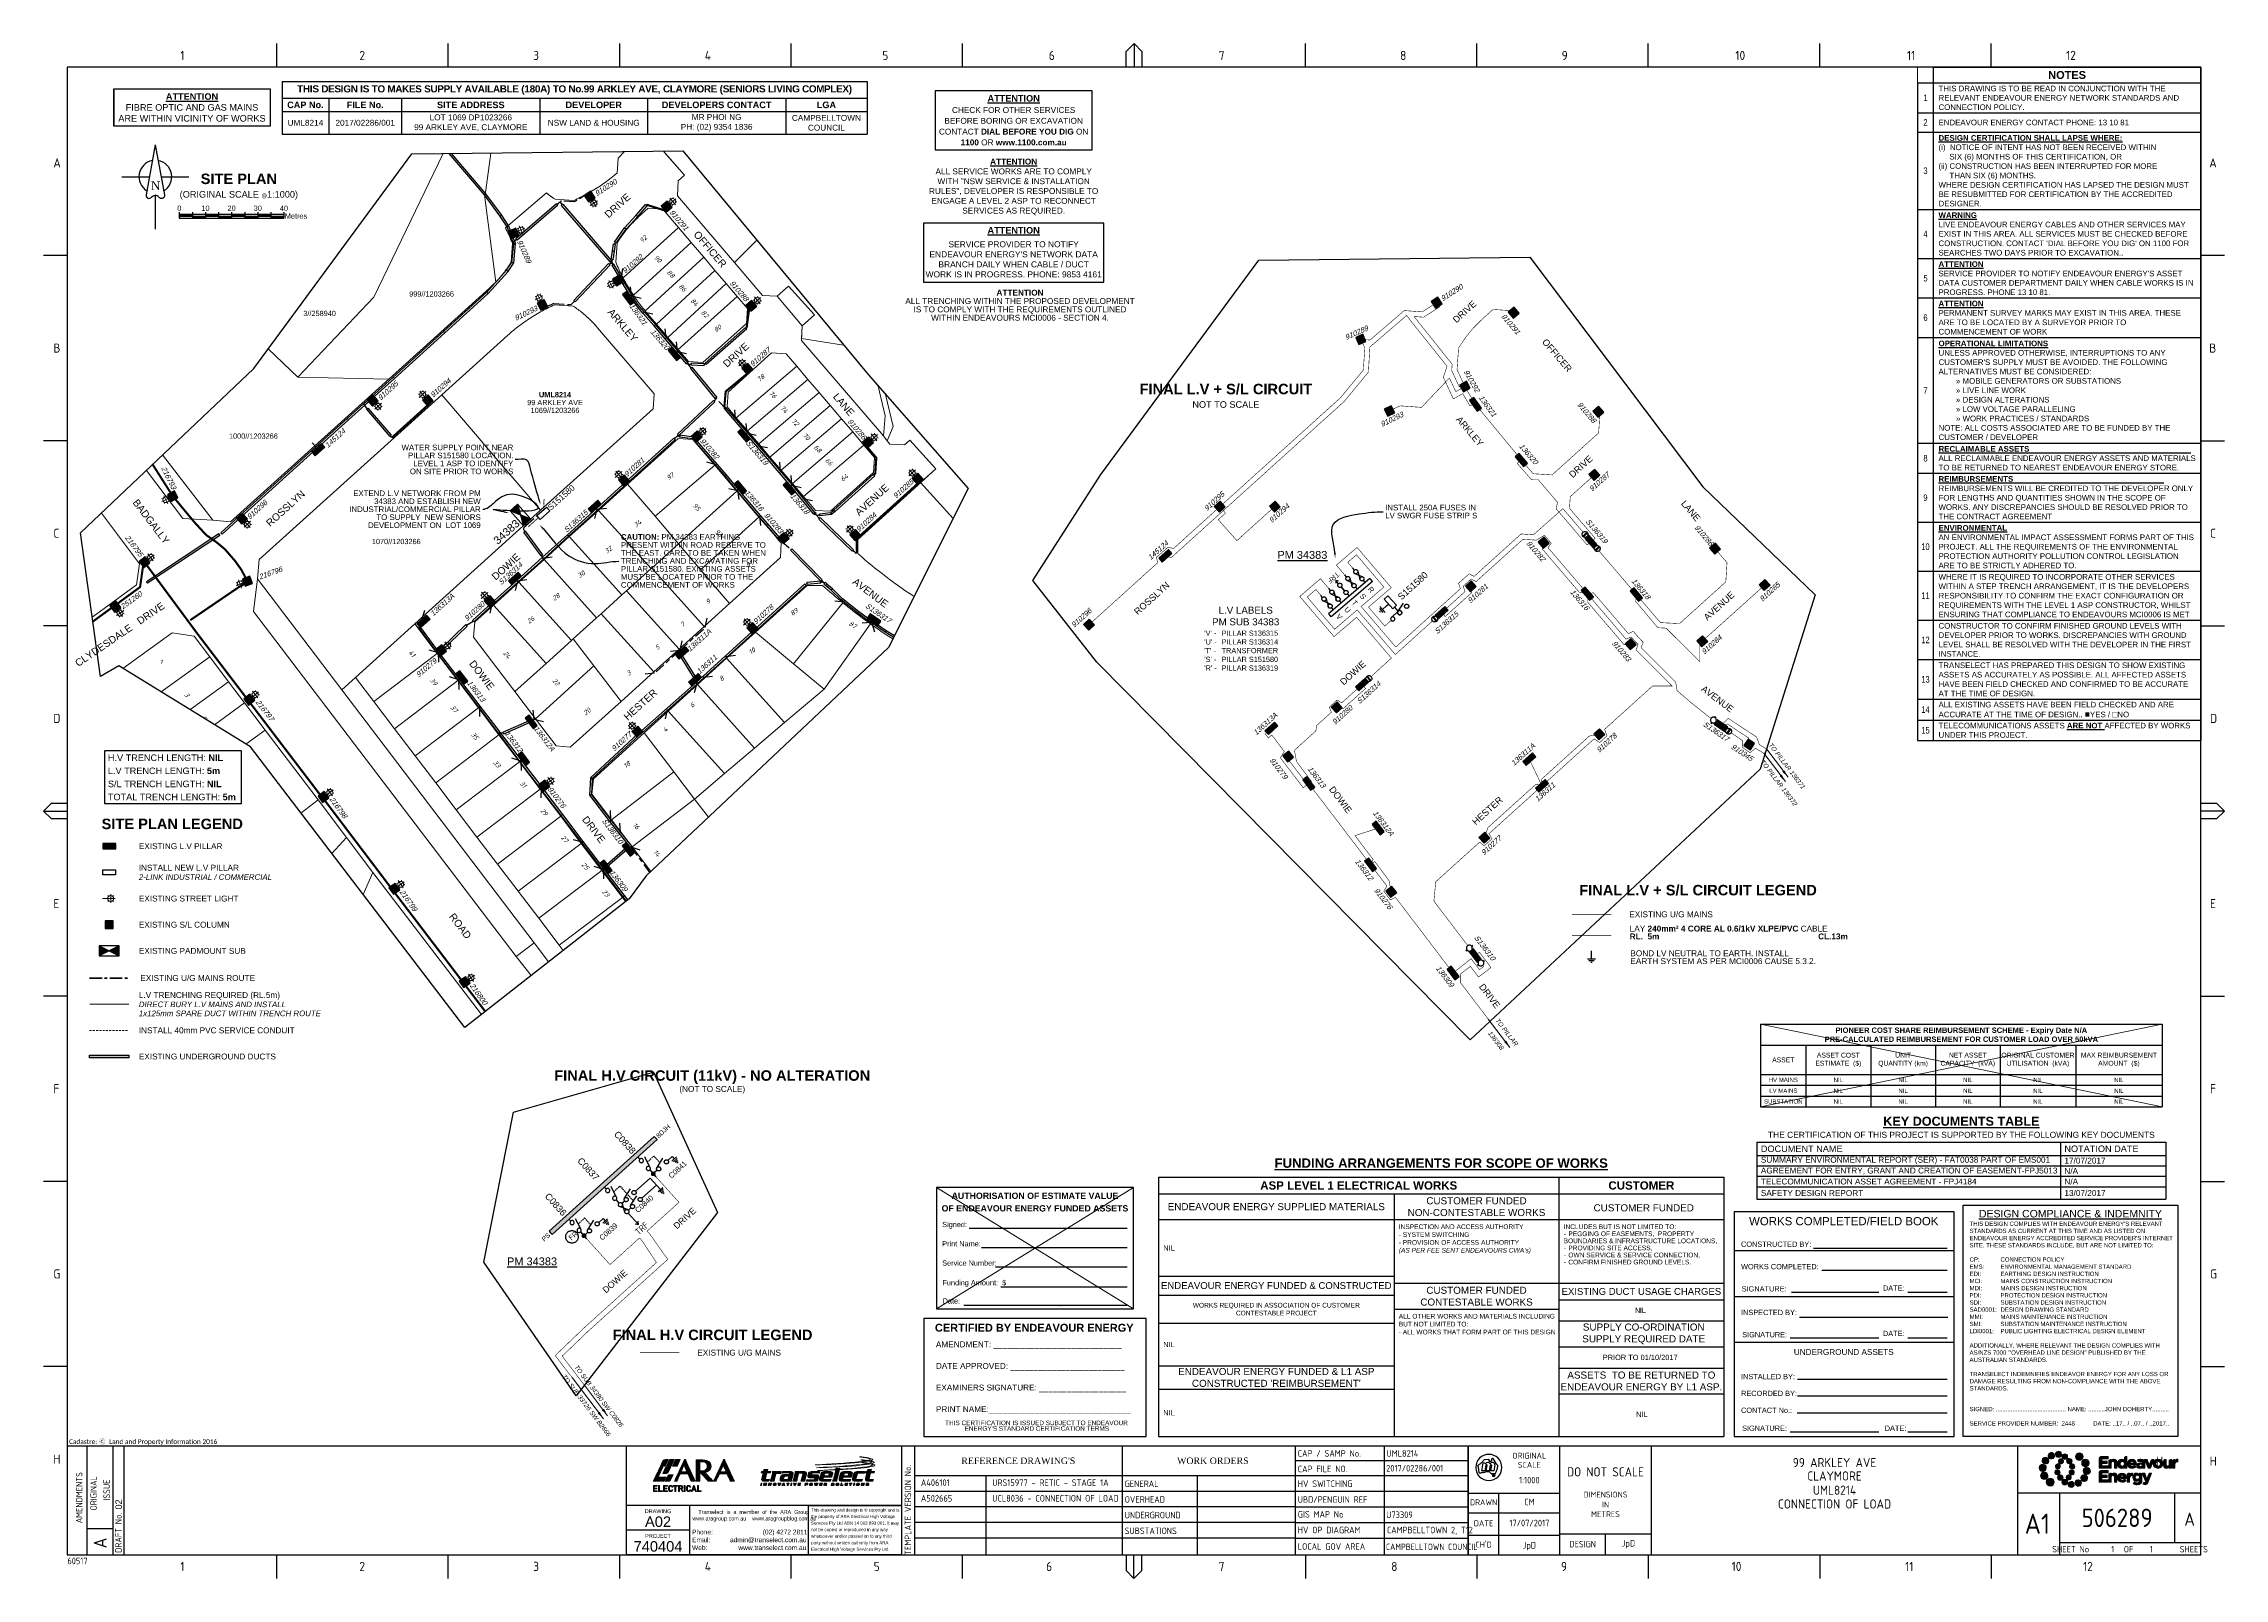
# Paper-space layout 'A1' of a CAD drawing. Header units: metres, sheet in millimetres. Extents: x -21 to 813, y -3 to 583.
# The model-space entities are those that its viewports show. They can reach past a viewport. Long polylines and large blocks are cut down to what shows.
import ezdxf
from ezdxf import colors
from ezdxf.entities.mleader import LeaderData, LeaderLine
from ezdxf.enums import TextEntityAlignment as Align
from ezdxf.math import Vec2, Vec3

# ---------------------------------------------------------------- set-up
doc = ezdxf.new("R2010")
doc.units = ezdxf.units.M
for name, pattern in [('A', [0]), ('Cable Exist UG', [8.2, 4, -1.2, 1.8, -1.2]), ('CENTERX2', [4, 2.5, -0.5, 0.5, -0.5]), ('Dash', [5, 3, -2]), ('DASHED', [0.75, 0.5, -0.25]), ('IE Trench LV', [6.5, 5, -1.5]), ('IECLCENT', [15.5, 9.5, -2, 2, -2]), ('Trench-Service', [1.5, 1, -0.5])]:
    doc.linetypes.add(name, pattern=pattern)
doc.layers.get('0').update_dxf_attribs({"color": 6})
for name, color, linetype in [('_User Draft', 6, 'Continuous'), ('Duct_SP_EXT', 7, 'Continuous'), ('Equip_HV_EXT', 7, 'Continuous'), ('Equip_LV_EXT', 7, 'Continuous'), ('Equip_LV_NEW', 2, 'Continuous'), ('Equip_SP_SL_EXT', 7, 'Continuous'), ('Mains_HV_EXT', 7, 'Continuous'), ('Mains_LV_EXT', 7, 'Continuous'), ('Mains_LV_NEW_T84', 2, 'Continuous'), ('Mains_LV_SL_EXT', 7, 'Continuous'), ('Notes', 7, 'Continuous'), ('Notes_HV_MISC', 7, 'Continuous'), ('Notes_LV_MISC', 7, 'Continuous'), ('Notes_SP_MISC', 7, 'Continuous'), ('Services_SP_NEW_UG', 7, 'Trench-Service'), ('Sub_LV_EXT', 7, 'Continuous'), ('Sub_SP_EXT', 7, 'Continuous'), ('SupportsUG_SP_EXT', 7, 'Continuous'), ('SupportsUG_SP_LV_EXT', 7, 'Continuous'), ('SupportsUG_SP_LV_NEW', 2, 'Continuous'), ('SupportsUG_SP_LV_SL_EXT', 7, 'Continuous'), ('Trench_SP_EXT', 7, 'Continuous'), ('Trench_SP_NEW', 2, 'Continuous')]:
    doc.layers.add(name, color=color, linetype=linetype)
for name, color, linetype, lineweight in [('Cadastre Buildings_SP_EXT', 9, 'Continuous', 5), ('Cadastre Land Parcels_SP_EXT', 9, 'Continuous', 5), ('Cadastre Roads_SP_EXT', 94, 'Continuous', 15)]:
    doc.layers.add(name, color=color, linetype=linetype, lineweight=lineweight)
doc.layers.add('Viewports', color=6, linetype='Continuous', plot=False)
doc.styles.add('ARIAL', font='arial.ttf', dxfattribs={"height": 2})
doc.styles.add('COLUMN_LABEL', font='arial.ttf')
doc.styles.add('iecARIAL', font='arial.ttf', dxfattribs={"height": 2})
doc.styles.add('iecISOCP', font='isocp.shx')
doc.styles.add('iecNAME', font='times.ttf')
doc.styles.add('iecTimesNewRoman', font='times.ttf')
doc.styles.add('ieISOCP', font='isocp.shx')
doc.styles.add('IESYMBOL1', font='isocp.shx')
doc.styles.add('POLE_LABEL', font='arial.ttf')
doc.styles.get("Standard").update_dxf_attribs({"font": 'arial.ttf'})
doc.styles.add('SWG_LABEL', font='arial.ttf')
doc.styles.add('SWITCH_LABEL', font='arial.ttf', dxfattribs={"height": 2.5})
doc.styles.add('TECHNIC', font='technic_.ttf')
doc.linetypes.add('Cable New UG', pattern='A,7,-0.25,["x",Standard,S=2,R=0,X=0.2,Y=-0.8],-2.1', length=9.35)
doc.dimstyles.new('UGT1', dxfattribs={"dimtxt": 2.5, "dimasz": 2, "dimexe": 1.25, "dimexo": 0.625, "dimgap": 1, "dimtad": 1, "dimjust": 1, "dimlfac": 1000, "dimtxsty": 'iecISOCP', "dimblk1": 'M05', "dimblk2": 'NONE', "dimsah": 1, "dimcen": 0, "dimse1": 1, "dimse2": 1, "dimadec": 0, "dimazin": 0, "dimtfac": 1, "dimtmove": 0, "dimatfit": 3, "dimfxl": 1, "dimarcsym": 0})

# ---------------------------------------------------------------- blocks, each defined once
blk = doc.blocks.new('NorthPnt 11(NP11)')
for p, q in [((-19.7, 0), (-3.5, 0)), ((-0.1, -10.9), (-0.1, -30.8)), ((3.3, 0), (19.7, 0))]:
    blk.add_line(p, q)
for points in [[(-0.1, 18.8), (-5.4, -10.7, 0.877048), (-2.3, -11.9, -0.1543), (-0.1, -10.9, 0.090511)], [(-0.1, 18.8), (5.3, -10.7, -0.877048), (2.1, -11.9, 0.1543), (-0.1, -10.9, -0.090511)]]:
    blk.add_lwpolyline(points, format="xyb")
for start, end in [(100.5988, 238.8643), (300.0994, 80.4374)]:
    blk.add_arc((0, 0), 9.64, start, end)
at = {"color": 7, "style": 'iecNAME'}
blk.add_text('N', height=5.02, dxfattribs=at).set_placement((-2.6, -7.8))
blk = doc.blocks.new('A$C30A46249')
at = {"color": 7, "lineweight": -3, "insert": (6.92, 4.97), "char_height": 1.79, "attachment_point": 7, "line_spacing_factor": 1.2}
blk.add_mtext('{\\fCalibri|b0|i0|c0|p34;\\C256;Cadastre: \\fMS Gothic|b0|i0|c128|p49;\\C250;\\c2236962;Ⓒ\\fMS Gothic|b0|i0|c0|p49; \\fCalibri|b0|i0|c0|p34;\\C256;Land and Property Information 2016}', dxfattribs=at)
blk = doc.blocks.new('EE_LOGO')
h = blk.add_hatch(color=7)
edge = h.paths.add_edge_path()
edge.add_spline(control_points=[(-25.34, 1.94), (-26.08, 1.98), (-26.72, 1.41), (-26.77, 0.66), (-26.81, -0.09), (-26.24, -0.72), (-25.49, -0.77), (-24.74, -0.81), (-24.1, -0.24), (-24.06, 0.51), (-24.02, 1.25), (-24.59, 1.89), (-25.34, 1.94)], knot_values=[0, 0, 0, 0, 1, 1, 1, 2, 2, 2, 3, 3, 3, 4, 4, 4, 4], degree=3, periodic=0)
h = blk.add_hatch(color=7)
edge = h.paths.add_edge_path()
edge.add_spline(control_points=[(-23.73, 4.46), (-24.34, 4.81), (-25.13, 4.61), (-25.49, 3.99), (-25.85, 3.38), (-25.64, 2.59), (-25.03, 2.23), (-24.41, 1.87), (-23.63, 2.08), (-23.27, 2.69), (-22.91, 3.31), (-23.12, 4.1), (-23.73, 4.46)], knot_values=[0, 0, 0, 0, 1, 1, 1, 2, 2, 2, 3, 3, 3, 4, 4, 4, 4], degree=3, periodic=0)
h = blk.add_hatch(color=7)
edge = h.paths.add_edge_path()
edge.add_spline(control_points=[(-21.12, 5.87), (-21.48, 6.44), (-22.24, 6.61), (-22.81, 6.24), (-23.37, 5.88), (-23.54, 5.12), (-23.17, 4.55), (-22.81, 3.98), (-22.05, 3.82), (-21.48, 4.19), (-20.92, 4.55), (-20.75, 5.31), (-21.12, 5.87)], knot_values=[0, 0, 0, 0, 1, 1, 1, 2, 2, 2, 3, 3, 3, 4, 4, 4, 4], degree=3, periodic=0)
h = blk.add_hatch(color=7)
edge = h.paths.add_edge_path()
edge.add_spline(control_points=[(-19.43, 2.06), (-19.94, 2.17), (-20.44, 1.84), (-20.55, 1.33), (-20.66, 0.82), (-20.34, 0.32), (-19.83, 0.21), (-19.32, 0.1), (-18.81, 0.42), (-18.71, 0.93), (-18.59, 1.44), (-18.92, 1.95), (-19.43, 2.06)], knot_values=[0, 0, 0, 0, 1, 1, 1, 2, 2, 2, 3, 3, 3, 4, 4, 4, 4], degree=3, periodic=0)
h = blk.add_hatch(color=7)
edge = h.paths.add_edge_path()
edge.add_spline(control_points=[(-18.27, 5.87), (-18.34, 6.5), (-18.91, 6.97), (-19.54, 6.9), (-20.18, 6.84), (-20.65, 6.27), (-20.58, 5.63), (-20.52, 4.99), (-19.95, 4.53), (-19.31, 4.59), (-18.67, 4.66), (-18.21, 5.23), (-18.27, 5.87)], knot_values=[0, 0, 0, 0, 1, 1, 1, 2, 2, 2, 3, 3, 3, 4, 4, 4, 4], degree=3, periodic=0)
h = blk.add_hatch(color=7)
edge = h.paths.add_edge_path()
edge.add_spline(control_points=[(-15.91, 4.86), (-15.91, 4.26), (-16.4, 3.77), (-17, 3.77), (-17.6, 3.77), (-18.08, 4.26), (-18.08, 4.86), (-18.08, 5.46), (-17.6, 5.95), (-17, 5.95), (-16.4, 5.95), (-15.91, 5.46), (-15.91, 4.86)], knot_values=[0, 0, 0, 0, 1, 1, 1, 2, 2, 2, 3, 3, 3, 4, 4, 4, 4], degree=3, periodic=0)
edge = h.paths.add_edge_path()
edge.add_spline(control_points=[(-18.29, 3.97), (-18.8, 4.08), (-19.3, 3.76), (-19.41, 3.25), (-19.52, 2.74), (-19.2, 2.23), (-18.69, 2.12), (-18.18, 2.01), (-17.67, 2.33), (-17.56, 2.84), (-17.45, 3.35), (-17.78, 3.86), (-18.29, 3.97)], knot_values=[0, 0, 0, 0, 1, 1, 1, 2, 2, 2, 3, 3, 3, 4, 4, 4, 4], degree=3, periodic=0)
h = blk.add_hatch(color=7)
edge = h.paths.add_edge_path()
edge.add_spline(control_points=[(-14.59, 2.36), (-14.16, 2.75), (-14.12, 3.41), (-14.51, 3.84), (-14.89, 4.27), (-15.55, 4.31), (-15.99, 3.93), (-16.42, 3.54), (-16.46, 2.88), (-16.07, 2.45), (-15.69, 2.01), (-15.02, 1.98), (-14.59, 2.36)], knot_values=[0, 0, 0, 0, 1, 1, 1, 2, 2, 2, 3, 3, 3, 4, 4, 4, 4], degree=3, periodic=0)
edge = h.paths.add_edge_path()
edge.add_spline(control_points=[(-15.91, 4.86), (-15.91, 4.26), (-16.4, 3.77), (-17, 3.77), (-17.6, 3.77), (-18.08, 4.26), (-18.08, 4.86), (-18.08, 5.46), (-17.6, 5.95), (-17, 5.95), (-16.4, 5.95), (-15.91, 5.46), (-15.91, 4.86)], knot_values=[0, 0, 0, 0, 1, 1, 1, 2, 2, 2, 3, 3, 3, 4, 4, 4, 4], degree=3, periodic=0)
h = blk.add_hatch(color=7)
edge = h.paths.add_edge_path()
edge.add_spline(control_points=[(-15.91, 4.86), (-15.91, 4.26), (-16.4, 3.77), (-17, 3.77), (-17.6, 3.77), (-18.08, 4.26), (-18.08, 4.86), (-18.08, 5.46), (-17.6, 5.95), (-17, 5.95), (-16.4, 5.95), (-15.91, 5.46), (-15.91, 4.86)], knot_values=[0, 0, 0, 0, 1, 1, 1, 2, 2, 2, 3, 3, 3, 4, 4, 4, 4], degree=3, periodic=0)
edge = h.paths.add_edge_path(flags=16)
edge.add_spline(control_points=[(-15.91, 4.86), (-15.91, 4.26), (-16.4, 3.77), (-17, 3.77), (-17.6, 3.77), (-18.08, 4.26), (-18.08, 4.86), (-18.08, 5.46), (-17.6, 5.95), (-17, 5.95), (-16.4, 5.95), (-15.91, 5.46), (-15.91, 4.86)], knot_values=[0, 0, 0, 0, 1, 1, 1, 2, 2, 2, 3, 3, 3, 4, 4, 4, 4], degree=3, periodic=0)
h = blk.add_hatch(color=7)
edge = h.paths.add_edge_path()
edge.add_spline(control_points=[(-13.94, 0.18), (-13.41, 0.32), (-13.09, 0.87), (-13.23, 1.4), (-13.37, 1.93), (-13.92, 2.25), (-14.45, 2.11), (-14.98, 1.97), (-15.3, 1.42), (-15.16, 0.89), (-15.02, 0.36), (-14.47, 0.04), (-13.94, 0.18)], knot_values=[0, 0, 0, 0, 1, 1, 1, 2, 2, 2, 3, 3, 3, 4, 4, 4, 4], degree=3, periodic=0)
h = blk.add_hatch(color=7)
edge = h.paths.add_edge_path()
edge.add_spline(control_points=[(-9.93, 4.86), (-9.93, 4.03), (-10.61, 3.35), (-11.44, 3.35), (-12.28, 3.35), (-12.95, 4.03), (-12.95, 4.86), (-12.95, 5.69), (-12.28, 6.37), (-11.44, 6.37), (-10.61, 6.37), (-9.93, 5.69), (-9.93, 4.86)], knot_values=[0, 0, 0, 0, 1, 1, 1, 2, 2, 2, 3, 3, 3, 4, 4, 4, 4], degree=3, periodic=0)
h = blk.add_hatch(color=7)
edge = h.paths.add_edge_path()
edge.add_spline(control_points=[(-8.55, 1.13), (-7.83, 1.45), (-7.5, 2.29), (-7.82, 3.01), (-8.14, 3.73), (-8.98, 4.06), (-9.7, 3.74), (-10.42, 3.42), (-10.75, 2.58), (-10.43, 1.86), (-10.11, 1.14), (-9.27, 0.81), (-8.55, 1.13)], knot_values=[0, 0, 0, 0, 1, 1, 1, 2, 2, 2, 3, 3, 3, 4, 4, 4, 4], degree=3, periodic=0)
h = blk.add_hatch(color=7)
edge = h.paths.add_edge_path()
edge.add_spline(control_points=[(-8.66, -1.92), (-7.91, -1.96), (-7.27, -1.39), (-7.23, -0.64), (-7.19, 0.1), (-7.76, 0.74), (-8.51, 0.78), (-9.25, 0.83), (-9.89, 0.26), (-9.94, -0.49), (-9.98, -1.24), (-9.41, -1.88), (-8.66, -1.92)], knot_values=[0, 0, 0, 0, 1, 1, 1, 2, 2, 2, 3, 3, 3, 4, 4, 4, 4], degree=3, periodic=0)
h = blk.add_hatch(color=7)
edge = h.paths.add_edge_path()
edge.add_spline(control_points=[(-3.85, 0.44), (-3.85, 0.44), (-3.85, 4.25), (-3.85, 4.3), (-3.85, 4.35), (-3.85, 4.86), (-3.29, 4.86), (-2.74, 4.86), (-0.49, 4.86), (-0.49, 4.86), (-0.49, 4.86), (-0.49, 4), (-0.49, 4), (-0.49, 4), (-2.89, 4), (-2.89, 4), (-2.89, 4), (-2.89, 3.1), (-2.89, 3.1), (-2.89, 3.1), (-0.8, 3.1), (-0.8, 3.1), (-0.8, 3.1), (-0.8, 2.23), (-0.8, 2.23), (-0.8, 2.23), (-2.89, 2.23), (-2.89, 2.23), (-2.89, 2.23), (-2.89, 1.31), (-2.89, 1.31), (-2.89, 1.31), (-0.49, 1.31), (-0.49, 1.31), (-0.49, 1.31), (-0.49, 0.44), (-0.49, 0.44), (-0.49, 0.44), (-3.85, 0.44), (-3.85, 0.44)], knot_values=[0, 0, 0, 0, 1, 1, 1, 2, 2, 2, 3, 3, 3, 4, 4, 4, 5, 5, 5, 6, 6, 6, 7, 7, 7, 8, 8, 8, 9, 9, 9, 10, 10, 10, 11, 11, 11, 12, 12, 12, 13, 13, 13, 13], degree=3, periodic=0)
h = blk.add_hatch(color=7)
edge = h.paths.add_edge_path()
edge.add_spline(control_points=[(1.94, 0.44), (1.94, 0.44), (1.94, 2.33), (1.94, 2.33), (1.94, 2.78), (1.73, 3.02), (1.36, 3.02), (1, 3.02), (0.76, 2.78), (0.76, 2.33), (0.76, 2.33), (0.76, 0.44), (0.76, 0.44), (0.76, 0.44), (-0.2, 0.44), (-0.2, 0.44), (-0.2, 0.44), (-0.2, 3.21), (-0.2, 3.27), (-0.2, 3.33), (-0.2, 3.82), (0.36, 3.82), (0.76, 3.82), (0.76, 3.82), (0.76, 3.82), (0.76, 3.82), (0.76, 3.35), (0.76, 3.35), (0.98, 3.63), (1.27, 3.89), (1.75, 3.89), (2.48, 3.89), (2.9, 3.41), (2.9, 2.63), (2.9, 2.63), (2.9, 0.44), (2.9, 0.44), (2.9, 0.44), (1.94, 0.44), (1.94, 0.44)], knot_values=[0, 0, 0, 0, 1, 1, 1, 2, 2, 2, 3, 3, 3, 4, 4, 4, 5, 5, 5, 6, 6, 6, 7, 7, 7, 8, 8, 8, 9, 9, 9, 10, 10, 10, 11, 11, 11, 12, 12, 12, 13, 13, 13, 13], degree=3, periodic=0)
h = blk.add_hatch(color=7)
edge = h.paths.add_edge_path(flags=16)
edge.add_spline(control_points=[(5.8, 2.13), (5.8, 2.69), (5.43, 3.07), (4.98, 3.07), (4.53, 3.07), (4.15, 2.7), (4.15, 2.13), (4.15, 2.13), (4.15, 2.12), (4.15, 2.12), (4.15, 1.56), (4.53, 1.19), (4.98, 1.19), (5.43, 1.19), (5.8, 1.56), (5.8, 2.12), (5.8, 2.12), (5.8, 2.13), (5.8, 2.13)], knot_values=[0, 0, 0, 0, 1, 1, 1, 2, 2, 2, 3, 3, 3, 4, 4, 4, 5, 5, 5, 6, 6, 6, 6], degree=3, periodic=0)
edge = h.paths.add_edge_path()
edge.add_spline(control_points=[(5.79, 0.44), (5.79, 0.44), (5.79, 0.92), (5.79, 0.92), (5.55, 0.6), (5.23, 0.37), (4.73, 0.37), (3.94, 0.37), (3.19, 0.99), (3.19, 2.12), (3.19, 2.12), (3.19, 2.13), (3.19, 2.13), (3.19, 3.26), (3.93, 3.88), (4.73, 3.88), (5.24, 3.88), (5.56, 3.65), (5.79, 3.38), (5.79, 3.38), (5.79, 4.27), (5.79, 4.3), (5.79, 4.34), (5.79, 4.86), (6.34, 4.86), (6.73, 4.86), (6.75, 4.86), (6.75, 4.86), (6.75, 4.86), (6.75, 0.44), (6.75, 0.44), (6.75, 0.44), (5.79, 0.44), (5.79, 0.44)], knot_values=[0, 0, 0, 0, 1, 1, 1, 2, 2, 2, 3, 3, 3, 4, 4, 4, 5, 5, 5, 6, 6, 6, 7, 7, 7, 8, 8, 8, 9, 9, 9, 10, 10, 10, 11, 11, 11, 11], degree=3, periodic=0)
h = blk.add_hatch(color=7)
edge = h.paths.add_edge_path()
edge.add_spline(control_points=[(8.69, 3.89), (7.7, 3.89), (7.01, 3.09), (7.01, 2.13), (7.01, 2.13), (7.01, 2.12), (7.01, 2.12), (7.01, 1.08), (7.77, 0.37), (8.78, 0.37), (9.39, 0.37), (9.85, 0.61), (10.16, 1), (10.16, 1), (9.62, 1.48), (9.62, 1.48), (9.35, 1.24), (9.12, 1.14), (8.79, 1.14), (8.33, 1.13), (8, 1.49), (7.95, 1.86), (7.91, 2.18), (7.93, 2.29), (7.95, 2.43), (8.02, 2.85), (8.29, 3.12), (8.69, 3.12), (9.09, 3.12), (9.34, 2.83), (9.4, 2.4), (9.4, 2.4), (8.14, 2.4), (8.14, 2.4), (8.14, 2.4), (8.12, 1.8), (8.64, 1.8), (9.17, 1.8), (10.32, 1.8), (10.32, 1.8), (10.33, 1.89), (10.34, 1.95), (10.34, 2.04), (10.34, 2.04), (10.34, 2.05), (10.34, 2.05), (10.34, 3.01), (9.82, 3.89), (8.69, 3.89)], knot_values=[0, 0, 0, 0, 1, 1, 1, 2, 2, 2, 3, 3, 3, 4, 4, 4, 5, 5, 5, 6, 6, 6, 7, 7, 7, 8, 8, 8, 9, 9, 9, 10, 10, 10, 11, 11, 11, 12, 12, 12, 13, 13, 13, 14, 14, 14, 15, 15, 15, 16, 16, 16, 16], degree=3, periodic=0)
h = blk.add_hatch(color=7)
edge = h.paths.add_edge_path(flags=16)
edge.add_spline(control_points=[(12.69, 1.8), (12.53, 1.88), (12.31, 1.93), (12.08, 1.93), (11.67, 1.93), (11.42, 1.77), (11.42, 1.46), (11.42, 1.46), (11.42, 1.45), (11.42, 1.45), (11.42, 1.19), (11.63, 1.04), (11.94, 1.04), (12.39, 1.04), (12.69, 1.29), (12.69, 1.63), (12.69, 1.63), (12.69, 1.8), (12.69, 1.8)], knot_values=[0, 0, 0, 0, 1, 1, 1, 2, 2, 2, 3, 3, 3, 4, 4, 4, 5, 5, 5, 6, 6, 6, 6], degree=3, periodic=0)
edge = h.paths.add_edge_path()
edge.add_spline(control_points=[(12.67, 0.44), (12.67, 0.44), (12.67, 0.81), (12.67, 0.81), (12.44, 0.55), (12.12, 0.38), (11.65, 0.38), (11.01, 0.38), (10.49, 0.74), (10.49, 1.41), (10.49, 1.41), (10.49, 1.42), (10.49, 1.42), (10.49, 2.16), (11.05, 2.5), (11.85, 2.5), (12.19, 2.5), (12.44, 2.45), (12.68, 2.37), (12.68, 2.37), (12.68, 2.42), (12.68, 2.42), (12.68, 2.82), (12.43, 3.07), (11.95, 3.07), (11.59, 3.07), (11.33, 3), (11.02, 2.89), (11.02, 2.89), (10.78, 3.62), (10.78, 3.62), (11.15, 3.78), (11.52, 3.89), (12.09, 3.89), (13.14, 3.89), (13.6, 3.35), (13.6, 2.43), (13.6, 2.43), (13.6, 0.44), (13.6, 0.44), (13.6, 0.44), (12.67, 0.44), (12.67, 0.44)], knot_values=[0, 0, 0, 0, 1, 1, 1, 2, 2, 2, 3, 3, 3, 4, 4, 4, 5, 5, 5, 6, 6, 6, 7, 7, 7, 8, 8, 8, 9, 9, 9, 10, 10, 10, 11, 11, 11, 12, 12, 12, 13, 13, 13, 14, 14, 14, 14], degree=3, periodic=0)
h = blk.add_hatch(color=7)
edge = h.paths.add_edge_path()
edge.add_spline(control_points=[(15.71, 0.44), (15.71, 0.44), (14.84, 0.44), (14.84, 0.44), (14.84, 0.44), (13.51, 3.83), (13.51, 3.83), (13.51, 3.83), (14.53, 3.83), (14.53, 3.83), (14.53, 3.83), (15.28, 1.58), (15.28, 1.58), (15.28, 1.58), (15.86, 3.3), (15.86, 3.3), (15.86, 3.3), (16.02, 3.83), (16.4, 3.83), (16.78, 3.83), (17.04, 3.83), (17.04, 3.83), (17.04, 3.83), (15.71, 0.44), (15.71, 0.44)], knot_values=[0, 0, 0, 0, 1, 1, 1, 2, 2, 2, 3, 3, 3, 4, 4, 4, 5, 5, 5, 6, 6, 6, 7, 7, 7, 8, 8, 8, 8], degree=3, periodic=0)
h = blk.add_hatch(color=7)
edge = h.paths.add_edge_path(flags=16)
edge.add_spline(control_points=[(19.52, 2.16), (19.52, 2.66), (19.16, 3.09), (18.63, 3.09), (18.08, 3.09), (17.75, 2.67), (17.75, 2.17), (17.75, 2.17), (17.75, 2.16), (17.75, 2.16), (17.75, 1.66), (18.11, 1.22), (18.64, 1.22), (19.19, 1.22), (19.52, 1.65), (19.52, 2.15), (19.52, 2.15), (19.52, 2.16), (19.52, 2.16)], knot_values=[0, 0, 0, 0, 1, 1, 1, 2, 2, 2, 3, 3, 3, 4, 4, 4, 5, 5, 5, 6, 6, 6, 6], degree=3, periodic=0)
edge = h.paths.add_edge_path()
edge.add_spline(control_points=[(18.63, 0.4), (17.58, 0.4), (16.8, 1.17), (16.8, 2.15), (16.8, 2.15), (16.8, 2.16), (16.8, 2.16), (16.8, 3.13), (17.59, 3.92), (18.64, 3.92), (19.69, 3.92), (20.46, 3.14), (20.46, 2.17), (20.46, 2.17), (20.46, 2.16), (20.46, 2.16), (20.46, 1.19), (19.68, 0.4), (18.63, 0.4)], knot_values=[0, 0, 0, 0, 1, 1, 1, 2, 2, 2, 3, 3, 3, 4, 4, 4, 5, 5, 5, 6, 6, 6, 6], degree=3, periodic=0)
h = blk.add_hatch(color=7)
edge = h.paths.add_edge_path()
edge.add_spline(control_points=[(22.86, 0.44), (22.86, 0.44), (22.86, 0.92), (22.86, 0.92), (22.64, 0.64), (22.36, 0.38), (21.87, 0.38), (21.15, 0.38), (20.72, 0.86), (20.72, 1.63), (20.72, 1.63), (20.72, 3.22), (20.72, 3.27), (20.72, 3.32), (20.72, 3.82), (21.28, 3.82), (21.68, 3.82), (21.68, 3.82), (21.68, 3.82), (21.68, 3.82), (21.68, 1.94), (21.68, 1.94), (21.68, 1.48), (21.9, 1.25), (22.26, 1.25), (22.63, 1.25), (22.86, 1.48), (22.86, 1.94), (22.86, 1.94), (22.86, 3.2), (22.86, 3.27), (22.86, 3.34), (22.87, 3.82), (23.42, 3.82), (23.82, 3.82), (23.82, 3.82), (23.82, 3.82), (23.82, 3.82), (23.82, 0.44), (23.82, 0.44), (23.82, 0.44), (22.86, 0.44), (22.86, 0.44)], knot_values=[0, 0, 0, 0, 1, 1, 1, 2, 2, 2, 3, 3, 3, 4, 4, 4, 5, 5, 5, 6, 6, 6, 7, 7, 7, 8, 8, 8, 9, 9, 9, 10, 10, 10, 11, 11, 11, 12, 12, 12, 13, 13, 13, 14, 14, 14, 14], degree=3, periodic=0)
h = blk.add_hatch(color=7)
edge = h.paths.add_edge_path()
edge.add_spline(control_points=[(26.09, 2.88), (25.46, 2.88), (25.06, 2.5), (25.06, 1.69), (25.06, 1.69), (25.06, 0.44), (25.06, 0.44), (25.06, 0.44), (24.1, 0.44), (24.1, 0.44), (24.1, 0.44), (24.1, 3.24), (24.1, 3.27), (24.1, 3.3), (24.1, 3.83), (24.66, 3.83), (25.22, 3.83), (25.06, 3.83), (25.06, 3.83), (25.06, 3.83), (25.06, 3.14), (25.06, 3.14), (25.26, 3.61), (25.58, 3.91), (26.14, 3.89), (26.14, 3.89), (26.14, 2.88), (26.14, 2.88), (26.14, 2.88), (26.09, 2.88), (26.09, 2.88)], knot_values=[0, 0, 0, 0, 1, 1, 1, 2, 2, 2, 3, 3, 3, 4, 4, 4, 5, 5, 5, 6, 6, 6, 7, 7, 7, 8, 8, 8, 9, 9, 9, 10, 10, 10, 10], degree=3, periodic=0)
h = blk.add_hatch(color=7)
edge = h.paths.add_edge_path()
edge.add_spline(control_points=[(-25.45, -1.11), (-26.17, -1.43), (-26.5, -2.27), (-26.18, -2.99), (-25.86, -3.71), (-25.02, -4.04), (-24.3, -3.72), (-23.58, -3.4), (-23.25, -2.56), (-23.57, -1.84), (-23.88, -1.12), (-24.72, -0.79), (-25.45, -1.11)], knot_values=[0, 0, 0, 0, 1, 1, 1, 2, 2, 2, 3, 3, 3, 4, 4, 4, 4], degree=3, periodic=0)
h = blk.add_hatch(color=7)
edge = h.paths.add_edge_path()
edge.add_spline(control_points=[(-24.06, -4.84), (-24.06, -4.01), (-23.39, -3.33), (-22.55, -3.33), (-21.72, -3.33), (-21.04, -4.01), (-21.04, -4.84), (-21.04, -5.68), (-21.72, -6.35), (-22.55, -6.35), (-23.39, -6.35), (-24.06, -5.68), (-24.06, -4.84)], knot_values=[0, 0, 0, 0, 1, 1, 1, 2, 2, 2, 3, 3, 3, 4, 4, 4, 4], degree=3, periodic=0)
h = blk.add_hatch(color=7)
edge = h.paths.add_edge_path()
edge.add_spline(control_points=[(-20.06, -0.16), (-20.59, -0.3), (-20.9, -0.85), (-20.76, -1.38), (-20.63, -1.91), (-20.08, -2.23), (-19.55, -2.09), (-19.02, -1.95), (-18.7, -1.4), (-18.84, -0.87), (-18.98, -0.34), (-19.52, -0.02), (-20.06, -0.16)], knot_values=[0, 0, 0, 0, 1, 1, 1, 2, 2, 2, 3, 3, 3, 4, 4, 4, 4], degree=3, periodic=0)
h = blk.add_hatch(color=7)
edge = h.paths.add_edge_path()
edge.add_spline(control_points=[(-19.41, -2.34), (-19.84, -2.73), (-19.88, -3.39), (-19.49, -3.82), (-19.1, -4.26), (-18.44, -4.29), (-18.01, -3.91), (-17.58, -3.52), (-17.54, -2.86), (-17.93, -2.43), (-18.31, -2), (-18.97, -1.96), (-19.41, -2.34)], knot_values=[0, 0, 0, 0, 1, 1, 1, 2, 2, 2, 3, 3, 3, 4, 4, 4, 4], degree=3, periodic=0)
h = blk.add_hatch(color=7)
edge = h.paths.add_edge_path()
edge.add_spline(control_points=[(-18.08, -4.84), (-18.08, -4.24), (-17.6, -3.76), (-17, -3.76), (-16.4, -3.76), (-15.91, -4.24), (-15.91, -4.84), (-15.91, -5.44), (-16.4, -5.93), (-17, -5.93), (-17.6, -5.93), (-18.08, -5.44), (-18.08, -4.84)], knot_values=[0, 0, 0, 0, 1, 1, 1, 2, 2, 2, 3, 3, 3, 4, 4, 4, 4], degree=3, periodic=0)
h = blk.add_hatch(color=7)
edge = h.paths.add_edge_path()
edge.add_spline(control_points=[(-15.71, -3.95), (-15.2, -4.06), (-14.69, -3.74), (-14.58, -3.23), (-14.47, -2.72), (-14.8, -2.21), (-15.31, -2.1), (-15.82, -1.99), (-16.32, -2.32), (-16.43, -2.83), (-16.54, -3.34), (-16.22, -3.84), (-15.71, -3.95)], knot_values=[0, 0, 0, 0, 1, 1, 1, 2, 2, 2, 3, 3, 3, 4, 4, 4, 4], degree=3, periodic=0)
h = blk.add_hatch(color=7)
edge = h.paths.add_edge_path()
edge.add_spline(control_points=[(-15.72, -5.85), (-15.66, -6.49), (-15.09, -6.95), (-14.45, -6.89), (-13.81, -6.82), (-13.35, -6.25), (-13.41, -5.62), (-13.48, -4.98), (-14.05, -4.51), (-14.68, -4.58), (-15.33, -4.64), (-15.79, -5.21), (-15.72, -5.85)], knot_values=[0, 0, 0, 0, 1, 1, 1, 2, 2, 2, 3, 3, 3, 4, 4, 4, 4], degree=3, periodic=0)
h = blk.add_hatch(color=7)
edge = h.paths.add_edge_path()
edge.add_spline(control_points=[(-14.57, -2.04), (-14.06, -2.15), (-13.55, -1.83), (-13.44, -1.32), (-13.33, -0.81), (-13.66, -0.3), (-14.17, -0.19), (-14.68, -0.08), (-15.18, -0.4), (-15.29, -0.92), (-15.4, -1.43), (-15.08, -1.93), (-14.57, -2.04)], knot_values=[0, 0, 0, 0, 1, 1, 1, 2, 2, 2, 3, 3, 3, 4, 4, 4, 4], degree=3, periodic=0)
h = blk.add_hatch(color=7)
edge = h.paths.add_edge_path()
edge.add_spline(control_points=[(-12.88, -5.86), (-12.52, -6.43), (-11.76, -6.59), (-11.19, -6.23), (-10.62, -5.86), (-10.46, -5.1), (-10.82, -4.53), (-11.19, -3.97), (-11.95, -3.8), (-12.51, -4.17), (-13.08, -4.53), (-13.25, -5.29), (-12.88, -5.86)], knot_values=[0, 0, 0, 0, 1, 1, 1, 2, 2, 2, 3, 3, 3, 4, 4, 4, 4], degree=3, periodic=0)
h = blk.add_hatch(color=7)
edge = h.paths.add_edge_path()
edge.add_spline(control_points=[(-10.27, -4.44), (-9.65, -4.79), (-8.86, -4.59), (-8.51, -3.97), (-8.15, -3.36), (-8.36, -2.57), (-8.97, -2.22), (-9.58, -1.86), (-10.37, -2.06), (-10.73, -2.68), (-11.09, -3.29), (-10.88, -4.08), (-10.27, -4.44)], knot_values=[0, 0, 0, 0, 1, 1, 1, 2, 2, 2, 3, 3, 3, 4, 4, 4, 4], degree=3, periodic=0)
h = blk.add_hatch(color=7)
edge = h.paths.add_edge_path()
edge.add_spline(control_points=[(-3.85, -4.84), (-3.85, -4.84), (-3.85, -1.03), (-3.85, -0.98), (-3.85, -0.94), (-3.85, -0.42), (-3.29, -0.42), (-2.74, -0.42), (-0.49, -0.42), (-0.49, -0.42), (-0.49, -0.42), (-0.49, -1.29), (-0.49, -1.29), (-0.49, -1.29), (-2.89, -1.29), (-2.89, -1.29), (-2.89, -1.29), (-2.89, -2.19), (-2.89, -2.19), (-2.89, -2.19), (-0.8, -2.19), (-0.8, -2.19), (-0.8, -2.19), (-0.8, -3.05), (-0.8, -3.05), (-0.8, -3.05), (-2.89, -3.05), (-2.89, -3.05), (-2.89, -3.05), (-2.89, -3.98), (-2.89, -3.98), (-2.89, -3.98), (-0.49, -3.98), (-0.49, -3.98), (-0.49, -3.98), (-0.49, -4.84), (-0.49, -4.84), (-0.49, -4.84), (-3.85, -4.84), (-3.85, -4.84)], knot_values=[0, 0, 0, 0, 1, 1, 1, 2, 2, 2, 3, 3, 3, 4, 4, 4, 5, 5, 5, 6, 6, 6, 7, 7, 7, 8, 8, 8, 9, 9, 9, 10, 10, 10, 11, 11, 11, 12, 12, 12, 13, 13, 13, 13], degree=3, periodic=0)
h = blk.add_hatch(color=7)
edge = h.paths.add_edge_path()
edge.add_spline(control_points=[(1.94, -4.84), (1.94, -4.84), (1.94, -2.96), (1.94, -2.96), (1.94, -2.5), (1.73, -2.27), (1.36, -2.27), (1, -2.27), (0.76, -2.5), (0.76, -2.96), (0.76, -2.96), (0.76, -4.84), (0.76, -4.84), (0.76, -4.84), (-0.2, -4.84), (-0.2, -4.84), (-0.2, -4.84), (-0.2, -2.07), (-0.2, -2.01), (-0.2, -1.96), (-0.2, -1.46), (0.36, -1.46), (0.76, -1.46), (0.76, -1.46), (0.76, -1.46), (0.76, -1.46), (0.76, -1.94), (0.76, -1.94), (0.98, -1.65), (1.27, -1.4), (1.75, -1.4), (2.48, -1.4), (2.9, -1.88), (2.9, -2.65), (2.9, -2.65), (2.9, -4.84), (2.9, -4.84), (2.9, -4.84), (1.94, -4.84), (1.94, -4.84)], knot_values=[0, 0, 0, 0, 1, 1, 1, 2, 2, 2, 3, 3, 3, 4, 4, 4, 5, 5, 5, 6, 6, 6, 7, 7, 7, 8, 8, 8, 9, 9, 9, 10, 10, 10, 11, 11, 11, 12, 12, 12, 13, 13, 13, 13], degree=3, periodic=0)
h = blk.add_hatch(color=7)
edge = h.paths.add_edge_path()
edge.add_spline(control_points=[(4.87, -1.4), (3.88, -1.4), (3.19, -2.19), (3.19, -3.16), (3.19, -3.16), (3.19, -3.17), (3.19, -3.17), (3.19, -4.21), (3.94, -4.92), (4.96, -4.92), (5.57, -4.92), (6.03, -4.68), (6.34, -4.29), (6.34, -4.29), (5.79, -3.8), (5.79, -3.8), (5.53, -4.05), (5.29, -4.14), (4.97, -4.15), (4.51, -4.16), (4.18, -3.79), (4.13, -3.42), (4.09, -3.1), (4.11, -3), (4.13, -2.86), (4.2, -2.44), (4.47, -2.17), (4.87, -2.17), (5.27, -2.17), (5.52, -2.46), (5.58, -2.89), (5.58, -2.89), (4.32, -2.89), (4.32, -2.89), (4.32, -2.89), (4.29, -3.49), (4.82, -3.49), (5.35, -3.49), (6.5, -3.49), (6.5, -3.49), (6.51, -3.4), (6.51, -3.34), (6.51, -3.25), (6.51, -3.25), (6.51, -3.23), (6.51, -3.23), (6.51, -2.27), (6, -1.4), (4.87, -1.4)], knot_values=[0, 0, 0, 0, 1, 1, 1, 2, 2, 2, 3, 3, 3, 4, 4, 4, 5, 5, 5, 6, 6, 6, 7, 7, 7, 8, 8, 8, 9, 9, 9, 10, 10, 10, 11, 11, 11, 12, 12, 12, 13, 13, 13, 14, 14, 14, 15, 15, 15, 16, 16, 16, 16], degree=3, periodic=0)
h = blk.add_hatch(color=7)
edge = h.paths.add_edge_path()
edge.add_spline(control_points=[(8.77, -2.4), (8.13, -2.4), (7.74, -2.79), (7.74, -3.6), (7.74, -3.6), (7.74, -4.85), (7.74, -4.85), (7.74, -4.85), (6.78, -4.85), (6.78, -4.85), (6.78, -4.85), (6.78, -2.05), (6.78, -2.02), (6.78, -1.99), (6.77, -1.46), (7.33, -1.46), (7.74, -1.46), (7.74, -1.46), (7.74, -1.46), (7.74, -1.46), (7.74, -2.15), (7.74, -2.15), (7.93, -1.68), (8.25, -1.37), (8.82, -1.4), (8.82, -1.4), (8.82, -2.4), (8.82, -2.4), (8.82, -2.4), (8.77, -2.4), (8.77, -2.4)], knot_values=[0, 0, 0, 0, 1, 1, 1, 2, 2, 2, 3, 3, 3, 4, 4, 4, 5, 5, 5, 6, 6, 6, 7, 7, 7, 8, 8, 8, 9, 9, 9, 10, 10, 10, 10], degree=3, periodic=0)
h = blk.add_hatch(color=7)
edge = h.paths.add_edge_path(flags=16)
edge.add_spline(control_points=[(11.56, -2.97), (11.56, -2.51), (11.2, -2.19), (10.73, -2.19), (10.26, -2.19), (9.91, -2.51), (9.91, -2.97), (9.91, -2.97), (9.91, -2.99), (9.91, -2.99), (9.91, -3.45), (10.26, -3.77), (10.73, -3.77), (11.2, -3.77), (11.56, -3.45), (11.56, -2.99), (11.56, -2.99), (11.56, -2.97), (11.56, -2.97)], knot_values=[0, 0, 0, 0, 1, 1, 1, 2, 2, 2, 3, 3, 3, 4, 4, 4, 5, 5, 5, 6, 6, 6, 6], degree=3, periodic=0)
edge = h.paths.add_edge_path()
edge.add_spline(control_points=[(10.62, -5.87), (10.07, -5.87), (9.55, -5.74), (9.12, -5.51), (9.12, -5.51), (9.45, -4.79), (9.45, -4.79), (9.8, -4.99), (10.14, -5.1), (10.59, -5.1), (11.25, -5.1), (11.56, -4.79), (11.56, -4.18), (11.56, -4.18), (11.56, -4.02), (11.56, -4.02), (11.27, -4.36), (10.96, -4.57), (10.45, -4.57), (9.66, -4.57), (8.95, -3.99), (8.95, -2.99), (8.95, -2.99), (8.95, -2.97), (8.95, -2.97), (8.95, -1.96), (9.68, -1.4), (10.45, -1.4), (10.98, -1.4), (11.29, -1.62), (11.54, -1.9), (11.54, -1.9), (11.54, -1.46), (11.54, -1.46), (11.54, -1.46), (11.54, -1.46), (11.95, -1.46), (12.51, -1.46), (12.5, -2.02), (12.5, -2.02), (12.5, -2.02), (12.5, -4.08), (12.5, -4.08), (12.5, -5.36), (11.87, -5.87), (10.62, -5.87)], knot_values=[0, 0, 0, 0, 1, 1, 1, 2, 2, 2, 3, 3, 3, 4, 4, 4, 5, 5, 5, 6, 6, 6, 7, 7, 7, 8, 8, 8, 9, 9, 9, 10, 10, 10, 11, 11, 11, 12, 12, 12, 13, 13, 13, 14, 14, 14, 15, 15, 15, 15], degree=3, periodic=0)
h = blk.add_hatch(color=7)
edge = h.paths.add_edge_path()
edge.add_spline(control_points=[(14.84, -4.92), (14.58, -5.61), (14.31, -5.87), (13.73, -5.87), (13.38, -5.87), (13.13, -5.78), (12.88, -5.64), (12.88, -5.64), (13.2, -4.94), (13.2, -4.94), (13.33, -5.02), (13.49, -5.07), (13.61, -5.07), (13.78, -5.07), (13.86, -5.02), (13.95, -4.85), (13.95, -4.85), (12.62, -1.46), (12.62, -1.46), (12.62, -1.46), (13.64, -1.46), (13.64, -1.46), (13.64, -1.46), (14.41, -3.76), (14.41, -3.76), (14.41, -3.76), (14.97, -2.01), (14.97, -2.01), (14.97, -2.01), (15.14, -1.46), (15.5, -1.46), (15.86, -1.46), (16.14, -1.46), (16.14, -1.46), (16.14, -1.46), (14.84, -4.92), (14.84, -4.92)], knot_values=[0, 0, 0, 0, 1, 1, 1, 2, 2, 2, 3, 3, 3, 4, 4, 4, 5, 5, 5, 6, 6, 6, 7, 7, 7, 8, 8, 8, 9, 9, 9, 10, 10, 10, 11, 11, 11, 12, 12, 12, 12], degree=3, periodic=0)
at = {"color": 7, "lineweight": 0}
for points in [[(-15.08, 2.11), (-15.08, 2.11)], [(-18.92, -2.1), (-18.92, -2.1)]]:
    blk.add_lwpolyline(points, dxfattribs=at)
for points, knots in [([(-25.34, 1.94), (-26.08, 1.98), (-26.72, 1.41), (-26.77, 0.66), (-26.81, -0.09), (-26.24, -0.72), (-25.49, -0.77), (-24.74, -0.81), (-24.1, -0.24), (-24.06, 0.51), (-24.02, 1.25), (-24.59, 1.89), (-25.34, 1.94)], [0, 0, 0, 0, 1, 1, 1, 2, 2, 2, 3, 3, 3, 4, 4, 4, 4]), ([(-23.73, 4.46), (-24.34, 4.81), (-25.13, 4.61), (-25.49, 3.99), (-25.85, 3.38), (-25.64, 2.59), (-25.03, 2.23), (-24.41, 1.87), (-23.63, 2.08), (-23.27, 2.69), (-22.91, 3.31), (-23.12, 4.1), (-23.73, 4.46)], [0, 0, 0, 0, 1, 1, 1, 2, 2, 2, 3, 3, 3, 4, 4, 4, 4]), ([(-21.12, 5.87), (-21.48, 6.44), (-22.24, 6.61), (-22.81, 6.24), (-23.37, 5.88), (-23.54, 5.12), (-23.17, 4.55), (-22.81, 3.98), (-22.05, 3.82), (-21.48, 4.19), (-20.92, 4.55), (-20.75, 5.31), (-21.12, 5.87)], [0, 0, 0, 0, 1, 1, 1, 2, 2, 2, 3, 3, 3, 4, 4, 4, 4]), ([(-19.43, 2.06), (-19.94, 2.17), (-20.44, 1.84), (-20.55, 1.33), (-20.66, 0.82), (-20.34, 0.32), (-19.83, 0.21), (-19.32, 0.1), (-18.81, 0.42), (-18.71, 0.93), (-18.59, 1.44), (-18.92, 1.95), (-19.43, 2.06)], [0, 0, 0, 0, 1, 1, 1, 2, 2, 2, 3, 3, 3, 4, 4, 4, 4]), ([(-18.27, 5.87), (-18.34, 6.5), (-18.91, 6.97), (-19.54, 6.9), (-20.18, 6.84), (-20.65, 6.27), (-20.58, 5.63), (-20.52, 4.99), (-19.95, 4.53), (-19.31, 4.59), (-18.67, 4.66), (-18.21, 5.23), (-18.27, 5.87)], [0, 0, 0, 0, 1, 1, 1, 2, 2, 2, 3, 3, 3, 4, 4, 4, 4]), ([(-18.29, 3.97), (-18.8, 4.08), (-19.3, 3.76), (-19.41, 3.25), (-19.52, 2.74), (-19.2, 2.23), (-18.69, 2.12), (-18.18, 2.01), (-17.67, 2.33), (-17.56, 2.84), (-17.45, 3.35), (-17.78, 3.86), (-18.29, 3.97)], [0, 0, 0, 0, 1, 1, 1, 2, 2, 2, 3, 3, 3, 4, 4, 4, 4]), ([(-15.91, 4.86), (-15.91, 4.26), (-16.4, 3.77), (-17, 3.77), (-17.6, 3.77), (-18.08, 4.26), (-18.08, 4.86), (-18.08, 5.46), (-17.6, 5.95), (-17, 5.95), (-16.4, 5.95), (-15.91, 5.46), (-15.91, 4.86)], [0, 0, 0, 0, 1, 1, 1, 2, 2, 2, 3, 3, 3, 4, 4, 4, 4]), ([(-15.91, 4.86), (-15.91, 4.26), (-16.4, 3.77), (-17, 3.77), (-17.6, 3.77), (-18.08, 4.26), (-18.08, 4.86), (-18.08, 5.46), (-17.6, 5.95), (-17, 5.95), (-16.4, 5.95), (-15.91, 5.46), (-15.91, 4.86)], [0, 0, 0, 0, 1, 1, 1, 2, 2, 2, 3, 3, 3, 4, 4, 4, 4]), ([(-14.59, 2.36), (-14.16, 2.75), (-14.12, 3.41), (-14.51, 3.84), (-14.89, 4.27), (-15.55, 4.31), (-15.99, 3.93), (-16.42, 3.54), (-16.46, 2.88), (-16.07, 2.45), (-15.69, 2.01), (-15.02, 1.98), (-14.59, 2.36)], [0, 0, 0, 0, 1, 1, 1, 2, 2, 2, 3, 3, 3, 4, 4, 4, 4]), ([(-13.94, 0.18), (-13.41, 0.32), (-13.09, 0.87), (-13.23, 1.4), (-13.37, 1.93), (-13.92, 2.25), (-14.45, 2.11), (-14.98, 1.97), (-15.3, 1.42), (-15.16, 0.89), (-15.02, 0.36), (-14.47, 0.04), (-13.94, 0.18)], [0, 0, 0, 0, 1, 1, 1, 2, 2, 2, 3, 3, 3, 4, 4, 4, 4]), ([(-9.93, 4.86), (-9.93, 4.03), (-10.61, 3.35), (-11.44, 3.35), (-12.28, 3.35), (-12.95, 4.03), (-12.95, 4.86), (-12.95, 5.69), (-12.28, 6.37), (-11.44, 6.37), (-10.61, 6.37), (-9.93, 5.69), (-9.93, 4.86)], [0, 0, 0, 0, 1, 1, 1, 2, 2, 2, 3, 3, 3, 4, 4, 4, 4]), ([(-8.55, 1.13), (-7.83, 1.45), (-7.5, 2.29), (-7.82, 3.01), (-8.14, 3.73), (-8.98, 4.06), (-9.7, 3.74), (-10.42, 3.42), (-10.75, 2.58), (-10.43, 1.86), (-10.11, 1.14), (-9.27, 0.81), (-8.55, 1.13)], [0, 0, 0, 0, 1, 1, 1, 2, 2, 2, 3, 3, 3, 4, 4, 4, 4]), ([(-8.66, -1.92), (-7.91, -1.96), (-7.27, -1.39), (-7.23, -0.64), (-7.19, 0.1), (-7.76, 0.74), (-8.51, 0.78), (-9.25, 0.83), (-9.89, 0.26), (-9.94, -0.49), (-9.98, -1.24), (-9.41, -1.88), (-8.66, -1.92)], [0, 0, 0, 0, 1, 1, 1, 2, 2, 2, 3, 3, 3, 4, 4, 4, 4]), ([(-3.85, 0.44), (-3.85, 0.44), (-3.85, 4.25), (-3.85, 4.3), (-3.85, 4.35), (-3.85, 4.86), (-3.29, 4.86), (-2.74, 4.86), (-0.49, 4.86), (-0.49, 4.86), (-0.49, 4.86), (-0.49, 4), (-0.49, 4), (-0.49, 4), (-2.89, 4), (-2.89, 4), (-2.89, 4), (-2.89, 3.1), (-2.89, 3.1), (-2.89, 3.1), (-0.8, 3.1), (-0.8, 3.1), (-0.8, 3.1), (-0.8, 2.23), (-0.8, 2.23), (-0.8, 2.23), (-2.89, 2.23), (-2.89, 2.23), (-2.89, 2.23), (-2.89, 1.31), (-2.89, 1.31), (-2.89, 1.31), (-0.49, 1.31), (-0.49, 1.31), (-0.49, 1.31), (-0.49, 0.44), (-0.49, 0.44), (-0.49, 0.44), (-3.85, 0.44), (-3.85, 0.44)], [0, 0, 0, 0, 1, 1, 1, 2, 2, 2, 3, 3, 3, 4, 4, 4, 5, 5, 5, 6, 6, 6, 7, 7, 7, 8, 8, 8, 9, 9, 9, 10, 10, 10, 11, 11, 11, 12, 12, 12, 13, 13, 13, 13]), ([(1.94, 0.44), (1.94, 0.44), (1.94, 2.33), (1.94, 2.33), (1.94, 2.78), (1.73, 3.02), (1.36, 3.02), (1, 3.02), (0.76, 2.78), (0.76, 2.33), (0.76, 2.33), (0.76, 0.44), (0.76, 0.44), (0.76, 0.44), (-0.2, 0.44), (-0.2, 0.44), (-0.2, 0.44), (-0.2, 3.21), (-0.2, 3.27), (-0.2, 3.33), (-0.2, 3.82), (0.36, 3.82), (0.76, 3.82), (0.76, 3.82), (0.76, 3.82), (0.76, 3.82), (0.76, 3.35), (0.76, 3.35), (0.98, 3.63), (1.27, 3.89), (1.75, 3.89), (2.48, 3.89), (2.9, 3.41), (2.9, 2.63), (2.9, 2.63), (2.9, 0.44), (2.9, 0.44), (2.9, 0.44), (1.94, 0.44), (1.94, 0.44)], [0, 0, 0, 0, 1, 1, 1, 2, 2, 2, 3, 3, 3, 4, 4, 4, 5, 5, 5, 6, 6, 6, 7, 7, 7, 8, 8, 8, 9, 9, 9, 10, 10, 10, 11, 11, 11, 12, 12, 12, 13, 13, 13, 13]), ([(5.79, 0.44), (5.79, 0.44), (5.79, 0.92), (5.79, 0.92), (5.55, 0.6), (5.23, 0.37), (4.73, 0.37), (3.94, 0.37), (3.19, 0.99), (3.19, 2.12), (3.19, 2.12), (3.19, 2.13), (3.19, 2.13), (3.19, 3.26), (3.93, 3.88), (4.73, 3.88), (5.24, 3.88), (5.56, 3.65), (5.79, 3.38), (5.79, 3.38), (5.79, 4.27), (5.79, 4.3), (5.79, 4.34), (5.79, 4.86), (6.34, 4.86), (6.73, 4.86), (6.75, 4.86), (6.75, 4.86), (6.75, 4.86), (6.75, 0.44), (6.75, 0.44), (6.75, 0.44), (5.79, 0.44), (5.79, 0.44)], [0, 0, 0, 0, 1, 1, 1, 2, 2, 2, 3, 3, 3, 4, 4, 4, 5, 5, 5, 6, 6, 6, 7, 7, 7, 8, 8, 8, 9, 9, 9, 10, 10, 10, 11, 11, 11, 11]), ([(5.8, 2.13), (5.8, 2.69), (5.43, 3.07), (4.98, 3.07), (4.53, 3.07), (4.15, 2.7), (4.15, 2.13), (4.15, 2.13), (4.15, 2.12), (4.15, 2.12), (4.15, 1.56), (4.53, 1.19), (4.98, 1.19), (5.43, 1.19), (5.8, 1.56), (5.8, 2.12), (5.8, 2.12), (5.8, 2.13), (5.8, 2.13)], [0, 0, 0, 0, 1, 1, 1, 2, 2, 2, 3, 3, 3, 4, 4, 4, 5, 5, 5, 6, 6, 6, 6]), ([(8.69, 3.89), (7.7, 3.89), (7.01, 3.09), (7.01, 2.13), (7.01, 2.13), (7.01, 2.12), (7.01, 2.12), (7.01, 1.08), (7.77, 0.37), (8.78, 0.37), (9.39, 0.37), (9.85, 0.61), (10.16, 1), (10.16, 1), (9.62, 1.48), (9.62, 1.48), (9.35, 1.24), (9.12, 1.14), (8.79, 1.14), (8.33, 1.13), (8, 1.49), (7.95, 1.86), (7.91, 2.18), (7.93, 2.29), (7.95, 2.43), (8.02, 2.85), (8.29, 3.12), (8.69, 3.12), (9.09, 3.12), (9.34, 2.83), (9.4, 2.4), (9.4, 2.4), (8.14, 2.4), (8.14, 2.4), (8.14, 2.4), (8.12, 1.8), (8.64, 1.8), (9.17, 1.8), (10.32, 1.8), (10.32, 1.8), (10.33, 1.89), (10.34, 1.95), (10.34, 2.04), (10.34, 2.04), (10.34, 2.05), (10.34, 2.05), (10.34, 3.01), (9.82, 3.89), (8.69, 3.89)], [0, 0, 0, 0, 1, 1, 1, 2, 2, 2, 3, 3, 3, 4, 4, 4, 5, 5, 5, 6, 6, 6, 7, 7, 7, 8, 8, 8, 9, 9, 9, 10, 10, 10, 11, 11, 11, 12, 12, 12, 13, 13, 13, 14, 14, 14, 15, 15, 15, 16, 16, 16, 16]), ([(12.67, 0.44), (12.67, 0.44), (12.67, 0.81), (12.67, 0.81), (12.44, 0.55), (12.12, 0.38), (11.65, 0.38), (11.01, 0.38), (10.49, 0.74), (10.49, 1.41), (10.49, 1.41), (10.49, 1.42), (10.49, 1.42), (10.49, 2.16), (11.05, 2.5), (11.85, 2.5), (12.19, 2.5), (12.44, 2.45), (12.68, 2.37), (12.68, 2.37), (12.68, 2.42), (12.68, 2.42), (12.68, 2.82), (12.43, 3.07), (11.95, 3.07), (11.59, 3.07), (11.33, 3), (11.02, 2.89), (11.02, 2.89), (10.78, 3.62), (10.78, 3.62), (11.15, 3.78), (11.52, 3.89), (12.09, 3.89), (13.14, 3.89), (13.6, 3.35), (13.6, 2.43), (13.6, 2.43), (13.6, 0.44), (13.6, 0.44), (13.6, 0.44), (12.67, 0.44), (12.67, 0.44)], [0, 0, 0, 0, 1, 1, 1, 2, 2, 2, 3, 3, 3, 4, 4, 4, 5, 5, 5, 6, 6, 6, 7, 7, 7, 8, 8, 8, 9, 9, 9, 10, 10, 10, 11, 11, 11, 12, 12, 12, 13, 13, 13, 14, 14, 14, 14]), ([(12.69, 1.8), (12.53, 1.88), (12.31, 1.93), (12.08, 1.93), (11.67, 1.93), (11.42, 1.77), (11.42, 1.46), (11.42, 1.46), (11.42, 1.45), (11.42, 1.45), (11.42, 1.19), (11.63, 1.04), (11.94, 1.04), (12.39, 1.04), (12.69, 1.29), (12.69, 1.63), (12.69, 1.63), (12.69, 1.8), (12.69, 1.8)], [0, 0, 0, 0, 1, 1, 1, 2, 2, 2, 3, 3, 3, 4, 4, 4, 5, 5, 5, 6, 6, 6, 6]), ([(15.71, 0.44), (15.71, 0.44), (14.84, 0.44), (14.84, 0.44), (14.84, 0.44), (13.51, 3.83), (13.51, 3.83), (13.51, 3.83), (14.53, 3.83), (14.53, 3.83), (14.53, 3.83), (15.28, 1.58), (15.28, 1.58), (15.28, 1.58), (15.86, 3.3), (15.86, 3.3), (15.86, 3.3), (16.02, 3.83), (16.4, 3.83), (16.78, 3.83), (17.04, 3.83), (17.04, 3.83), (17.04, 3.83), (15.71, 0.44), (15.71, 0.44)], [0, 0, 0, 0, 1, 1, 1, 2, 2, 2, 3, 3, 3, 4, 4, 4, 5, 5, 5, 6, 6, 6, 7, 7, 7, 8, 8, 8, 8]), ([(18.63, 0.4), (17.58, 0.4), (16.8, 1.17), (16.8, 2.15), (16.8, 2.15), (16.8, 2.16), (16.8, 2.16), (16.8, 3.13), (17.59, 3.92), (18.64, 3.92), (19.69, 3.92), (20.46, 3.14), (20.46, 2.17), (20.46, 2.17), (20.46, 2.16), (20.46, 2.16), (20.46, 1.19), (19.68, 0.4), (18.63, 0.4)], [0, 0, 0, 0, 1, 1, 1, 2, 2, 2, 3, 3, 3, 4, 4, 4, 5, 5, 5, 6, 6, 6, 6]), ([(19.52, 2.16), (19.52, 2.66), (19.16, 3.09), (18.63, 3.09), (18.08, 3.09), (17.75, 2.67), (17.75, 2.17), (17.75, 2.17), (17.75, 2.16), (17.75, 2.16), (17.75, 1.66), (18.11, 1.22), (18.64, 1.22), (19.19, 1.22), (19.52, 1.65), (19.52, 2.15), (19.52, 2.15), (19.52, 2.16), (19.52, 2.16)], [0, 0, 0, 0, 1, 1, 1, 2, 2, 2, 3, 3, 3, 4, 4, 4, 5, 5, 5, 6, 6, 6, 6]), ([(22.86, 0.44), (22.86, 0.44), (22.86, 0.92), (22.86, 0.92), (22.64, 0.64), (22.36, 0.38), (21.87, 0.38), (21.15, 0.38), (20.72, 0.86), (20.72, 1.63), (20.72, 1.63), (20.72, 3.22), (20.72, 3.27), (20.72, 3.32), (20.72, 3.82), (21.28, 3.82), (21.68, 3.82), (21.68, 3.82), (21.68, 3.82), (21.68, 3.82), (21.68, 1.94), (21.68, 1.94), (21.68, 1.48), (21.9, 1.25), (22.26, 1.25), (22.63, 1.25), (22.86, 1.48), (22.86, 1.94), (22.86, 1.94), (22.86, 3.2), (22.86, 3.27), (22.86, 3.34), (22.87, 3.82), (23.42, 3.82), (23.82, 3.82), (23.82, 3.82), (23.82, 3.82), (23.82, 3.82), (23.82, 0.44), (23.82, 0.44), (23.82, 0.44), (22.86, 0.44), (22.86, 0.44)], [0, 0, 0, 0, 1, 1, 1, 2, 2, 2, 3, 3, 3, 4, 4, 4, 5, 5, 5, 6, 6, 6, 7, 7, 7, 8, 8, 8, 9, 9, 9, 10, 10, 10, 11, 11, 11, 12, 12, 12, 13, 13, 13, 14, 14, 14, 14]), ([(26.09, 2.88), (25.46, 2.88), (25.06, 2.5), (25.06, 1.69), (25.06, 1.69), (25.06, 0.44), (25.06, 0.44), (25.06, 0.44), (24.1, 0.44), (24.1, 0.44), (24.1, 0.44), (24.1, 3.24), (24.1, 3.27), (24.1, 3.3), (24.1, 3.83), (24.66, 3.83), (25.22, 3.83), (25.06, 3.83), (25.06, 3.83), (25.06, 3.83), (25.06, 3.14), (25.06, 3.14), (25.26, 3.61), (25.58, 3.91), (26.14, 3.89), (26.14, 3.89), (26.14, 2.88), (26.14, 2.88), (26.14, 2.88), (26.09, 2.88), (26.09, 2.88)], [0, 0, 0, 0, 1, 1, 1, 2, 2, 2, 3, 3, 3, 4, 4, 4, 5, 5, 5, 6, 6, 6, 7, 7, 7, 8, 8, 8, 9, 9, 9, 10, 10, 10, 10]), ([(-25.45, -1.11), (-26.17, -1.43), (-26.5, -2.27), (-26.18, -2.99), (-25.86, -3.71), (-25.02, -4.04), (-24.3, -3.72), (-23.58, -3.4), (-23.25, -2.56), (-23.57, -1.84), (-23.88, -1.12), (-24.72, -0.79), (-25.45, -1.11)], [0, 0, 0, 0, 1, 1, 1, 2, 2, 2, 3, 3, 3, 4, 4, 4, 4]), ([(-24.06, -4.84), (-24.06, -4.01), (-23.39, -3.33), (-22.55, -3.33), (-21.72, -3.33), (-21.04, -4.01), (-21.04, -4.84), (-21.04, -5.68), (-21.72, -6.35), (-22.55, -6.35), (-23.39, -6.35), (-24.06, -5.68), (-24.06, -4.84)], [0, 0, 0, 0, 1, 1, 1, 2, 2, 2, 3, 3, 3, 4, 4, 4, 4]), ([(-20.06, -0.16), (-20.59, -0.3), (-20.9, -0.85), (-20.76, -1.38), (-20.63, -1.91), (-20.08, -2.23), (-19.55, -2.09), (-19.02, -1.95), (-18.7, -1.4), (-18.84, -0.87), (-18.98, -0.34), (-19.52, -0.02), (-20.06, -0.16)], [0, 0, 0, 0, 1, 1, 1, 2, 2, 2, 3, 3, 3, 4, 4, 4, 4]), ([(-19.41, -2.34), (-19.84, -2.73), (-19.88, -3.39), (-19.49, -3.82), (-19.1, -4.26), (-18.44, -4.29), (-18.01, -3.91), (-17.58, -3.52), (-17.54, -2.86), (-17.93, -2.43), (-18.31, -2), (-18.97, -1.96), (-19.41, -2.34)], [0, 0, 0, 0, 1, 1, 1, 2, 2, 2, 3, 3, 3, 4, 4, 4, 4]), ([(-18.08, -4.84), (-18.08, -4.24), (-17.6, -3.76), (-17, -3.76), (-16.4, -3.76), (-15.91, -4.24), (-15.91, -4.84), (-15.91, -5.44), (-16.4, -5.93), (-17, -5.93), (-17.6, -5.93), (-18.08, -5.44), (-18.08, -4.84)], [0, 0, 0, 0, 1, 1, 1, 2, 2, 2, 3, 3, 3, 4, 4, 4, 4]), ([(-15.71, -3.95), (-15.2, -4.06), (-14.69, -3.74), (-14.58, -3.23), (-14.47, -2.72), (-14.8, -2.21), (-15.31, -2.1), (-15.82, -1.99), (-16.32, -2.32), (-16.43, -2.83), (-16.54, -3.34), (-16.22, -3.84), (-15.71, -3.95)], [0, 0, 0, 0, 1, 1, 1, 2, 2, 2, 3, 3, 3, 4, 4, 4, 4]), ([(-15.72, -5.85), (-15.66, -6.49), (-15.09, -6.95), (-14.45, -6.89), (-13.81, -6.82), (-13.35, -6.25), (-13.41, -5.62), (-13.48, -4.98), (-14.05, -4.51), (-14.68, -4.58), (-15.33, -4.64), (-15.79, -5.21), (-15.72, -5.85)], [0, 0, 0, 0, 1, 1, 1, 2, 2, 2, 3, 3, 3, 4, 4, 4, 4]), ([(-14.57, -2.04), (-14.06, -2.15), (-13.55, -1.83), (-13.44, -1.32), (-13.33, -0.81), (-13.66, -0.3), (-14.17, -0.19), (-14.68, -0.08), (-15.18, -0.4), (-15.29, -0.92), (-15.4, -1.43), (-15.08, -1.93), (-14.57, -2.04)], [0, 0, 0, 0, 1, 1, 1, 2, 2, 2, 3, 3, 3, 4, 4, 4, 4]), ([(-12.88, -5.86), (-12.52, -6.43), (-11.76, -6.59), (-11.19, -6.23), (-10.62, -5.86), (-10.46, -5.1), (-10.82, -4.53), (-11.19, -3.97), (-11.95, -3.8), (-12.51, -4.17), (-13.08, -4.53), (-13.25, -5.29), (-12.88, -5.86)], [0, 0, 0, 0, 1, 1, 1, 2, 2, 2, 3, 3, 3, 4, 4, 4, 4]), ([(-10.27, -4.44), (-9.65, -4.79), (-8.86, -4.59), (-8.51, -3.97), (-8.15, -3.36), (-8.36, -2.57), (-8.97, -2.22), (-9.58, -1.86), (-10.37, -2.06), (-10.73, -2.68), (-11.09, -3.29), (-10.88, -4.08), (-10.27, -4.44)], [0, 0, 0, 0, 1, 1, 1, 2, 2, 2, 3, 3, 3, 4, 4, 4, 4]), ([(-3.85, -4.84), (-3.85, -4.84), (-3.85, -1.03), (-3.85, -0.98), (-3.85, -0.94), (-3.85, -0.42), (-3.29, -0.42), (-2.74, -0.42), (-0.49, -0.42), (-0.49, -0.42), (-0.49, -0.42), (-0.49, -1.29), (-0.49, -1.29), (-0.49, -1.29), (-2.89, -1.29), (-2.89, -1.29), (-2.89, -1.29), (-2.89, -2.19), (-2.89, -2.19), (-2.89, -2.19), (-0.8, -2.19), (-0.8, -2.19), (-0.8, -2.19), (-0.8, -3.05), (-0.8, -3.05), (-0.8, -3.05), (-2.89, -3.05), (-2.89, -3.05), (-2.89, -3.05), (-2.89, -3.98), (-2.89, -3.98), (-2.89, -3.98), (-0.49, -3.98), (-0.49, -3.98), (-0.49, -3.98), (-0.49, -4.84), (-0.49, -4.84), (-0.49, -4.84), (-3.85, -4.84), (-3.85, -4.84)], [0, 0, 0, 0, 1, 1, 1, 2, 2, 2, 3, 3, 3, 4, 4, 4, 5, 5, 5, 6, 6, 6, 7, 7, 7, 8, 8, 8, 9, 9, 9, 10, 10, 10, 11, 11, 11, 12, 12, 12, 13, 13, 13, 13]), ([(1.94, -4.84), (1.94, -4.84), (1.94, -2.96), (1.94, -2.96), (1.94, -2.5), (1.73, -2.27), (1.36, -2.27), (1, -2.27), (0.76, -2.5), (0.76, -2.96), (0.76, -2.96), (0.76, -4.84), (0.76, -4.84), (0.76, -4.84), (-0.2, -4.84), (-0.2, -4.84), (-0.2, -4.84), (-0.2, -2.07), (-0.2, -2.01), (-0.2, -1.96), (-0.2, -1.46), (0.36, -1.46), (0.76, -1.46), (0.76, -1.46), (0.76, -1.46), (0.76, -1.46), (0.76, -1.94), (0.76, -1.94), (0.98, -1.65), (1.27, -1.4), (1.75, -1.4), (2.48, -1.4), (2.9, -1.88), (2.9, -2.65), (2.9, -2.65), (2.9, -4.84), (2.9, -4.84), (2.9, -4.84), (1.94, -4.84), (1.94, -4.84)], [0, 0, 0, 0, 1, 1, 1, 2, 2, 2, 3, 3, 3, 4, 4, 4, 5, 5, 5, 6, 6, 6, 7, 7, 7, 8, 8, 8, 9, 9, 9, 10, 10, 10, 11, 11, 11, 12, 12, 12, 13, 13, 13, 13]), ([(4.87, -1.4), (3.88, -1.4), (3.19, -2.19), (3.19, -3.16), (3.19, -3.16), (3.19, -3.17), (3.19, -3.17), (3.19, -4.21), (3.94, -4.92), (4.96, -4.92), (5.57, -4.92), (6.03, -4.68), (6.34, -4.29), (6.34, -4.29), (5.79, -3.8), (5.79, -3.8), (5.53, -4.05), (5.29, -4.14), (4.97, -4.15), (4.51, -4.16), (4.18, -3.79), (4.13, -3.42), (4.09, -3.1), (4.11, -3), (4.13, -2.86), (4.2, -2.44), (4.47, -2.17), (4.87, -2.17), (5.27, -2.17), (5.52, -2.46), (5.58, -2.89), (5.58, -2.89), (4.32, -2.89), (4.32, -2.89), (4.32, -2.89), (4.29, -3.49), (4.82, -3.49), (5.35, -3.49), (6.5, -3.49), (6.5, -3.49), (6.51, -3.4), (6.51, -3.34), (6.51, -3.25), (6.51, -3.25), (6.51, -3.23), (6.51, -3.23), (6.51, -2.27), (6, -1.4), (4.87, -1.4)], [0, 0, 0, 0, 1, 1, 1, 2, 2, 2, 3, 3, 3, 4, 4, 4, 5, 5, 5, 6, 6, 6, 7, 7, 7, 8, 8, 8, 9, 9, 9, 10, 10, 10, 11, 11, 11, 12, 12, 12, 13, 13, 13, 14, 14, 14, 15, 15, 15, 16, 16, 16, 16]), ([(8.77, -2.4), (8.13, -2.4), (7.74, -2.79), (7.74, -3.6), (7.74, -3.6), (7.74, -4.85), (7.74, -4.85), (7.74, -4.85), (6.78, -4.85), (6.78, -4.85), (6.78, -4.85), (6.78, -2.05), (6.78, -2.02), (6.78, -1.99), (6.77, -1.46), (7.33, -1.46), (7.74, -1.46), (7.74, -1.46), (7.74, -1.46), (7.74, -1.46), (7.74, -2.15), (7.74, -2.15), (7.93, -1.68), (8.25, -1.37), (8.82, -1.4), (8.82, -1.4), (8.82, -2.4), (8.82, -2.4), (8.82, -2.4), (8.77, -2.4), (8.77, -2.4)], [0, 0, 0, 0, 1, 1, 1, 2, 2, 2, 3, 3, 3, 4, 4, 4, 5, 5, 5, 6, 6, 6, 7, 7, 7, 8, 8, 8, 9, 9, 9, 10, 10, 10, 10]), ([(10.62, -5.87), (10.07, -5.87), (9.55, -5.74), (9.12, -5.51), (9.12, -5.51), (9.45, -4.79), (9.45, -4.79), (9.8, -4.99), (10.14, -5.1), (10.59, -5.1), (11.25, -5.1), (11.56, -4.79), (11.56, -4.18), (11.56, -4.18), (11.56, -4.02), (11.56, -4.02), (11.27, -4.36), (10.96, -4.57), (10.45, -4.57), (9.66, -4.57), (8.95, -3.99), (8.95, -2.99), (8.95, -2.99), (8.95, -2.97), (8.95, -2.97), (8.95, -1.96), (9.68, -1.4), (10.45, -1.4), (10.98, -1.4), (11.29, -1.62), (11.54, -1.9), (11.54, -1.9), (11.54, -1.46), (11.54, -1.46), (11.54, -1.46), (11.54, -1.46), (11.95, -1.46), (12.51, -1.46), (12.5, -2.02), (12.5, -2.02), (12.5, -2.02), (12.5, -4.08), (12.5, -4.08), (12.5, -5.36), (11.87, -5.87), (10.62, -5.87)], [0, 0, 0, 0, 1, 1, 1, 2, 2, 2, 3, 3, 3, 4, 4, 4, 5, 5, 5, 6, 6, 6, 7, 7, 7, 8, 8, 8, 9, 9, 9, 10, 10, 10, 11, 11, 11, 12, 12, 12, 13, 13, 13, 14, 14, 14, 15, 15, 15, 15]), ([(11.56, -2.97), (11.56, -2.51), (11.2, -2.19), (10.73, -2.19), (10.26, -2.19), (9.91, -2.51), (9.91, -2.97), (9.91, -2.97), (9.91, -2.99), (9.91, -2.99), (9.91, -3.45), (10.26, -3.77), (10.73, -3.77), (11.2, -3.77), (11.56, -3.45), (11.56, -2.99), (11.56, -2.99), (11.56, -2.97), (11.56, -2.97)], [0, 0, 0, 0, 1, 1, 1, 2, 2, 2, 3, 3, 3, 4, 4, 4, 5, 5, 5, 6, 6, 6, 6]), ([(14.84, -4.92), (14.58, -5.61), (14.31, -5.87), (13.73, -5.87), (13.38, -5.87), (13.13, -5.78), (12.88, -5.64), (12.88, -5.64), (13.2, -4.94), (13.2, -4.94), (13.33, -5.02), (13.49, -5.07), (13.61, -5.07), (13.78, -5.07), (13.86, -5.02), (13.95, -4.85), (13.95, -4.85), (12.62, -1.46), (12.62, -1.46), (12.62, -1.46), (13.64, -1.46), (13.64, -1.46), (13.64, -1.46), (14.41, -3.76), (14.41, -3.76), (14.41, -3.76), (14.97, -2.01), (14.97, -2.01), (14.97, -2.01), (15.14, -1.46), (15.5, -1.46), (15.86, -1.46), (16.14, -1.46), (16.14, -1.46), (16.14, -1.46), (14.84, -4.92), (14.84, -4.92)], [0, 0, 0, 0, 1, 1, 1, 2, 2, 2, 3, 3, 3, 4, 4, 4, 5, 5, 5, 6, 6, 6, 7, 7, 7, 8, 8, 8, 9, 9, 9, 10, 10, 10, 11, 11, 11, 12, 12, 12, 12])]:
    blk.add_open_spline(points, degree=3, knots=knots, dxfattribs=at)
blk = doc.blocks.new('Logo_ARA_Elec')
at = {"layer": 'Notes', "lineweight": 0, "true_color": 0x435464}
h = blk.add_hatch(color=251, dxfattribs=at)
h.dxf.hatch_style = 2
edge = h.paths.add_edge_path()
edge.add_spline(control_points=[(1.18, 5.18), (1.18, 5.18), (1.63, 6.13), (1.63, 6.13), (1.65, 6.18), (1.68, 6.2), (1.73, 6.21), (1.74, 6.21), (1.76, 6.21), (1.77, 6.21), (1.77, 6.21), (2.44, 6.21), (2.44, 6.21), (2.44, 6.21), (2, 5.27), (2, 5.27), (1.98, 5.22), (1.94, 5.19), (1.89, 5.18), (1.88, 5.18), (1.87, 5.18), (1.86, 5.18), (1.86, 5.18), (1.18, 5.18), (1.18, 5.18)], knot_values=[0, 0, 0, 0, 1, 1, 1, 2, 2, 2, 3, 3, 3, 4, 4, 4, 5, 5, 5, 6, 6, 6, 7, 7, 7, 8, 8, 8, 8], degree=3, periodic=0)
at = {"layer": 'Notes', "lineweight": 0, "true_color": 0xecaa20}
h = blk.add_hatch(color=40, dxfattribs=at)
h.dxf.hatch_style = 2
edge = h.paths.add_edge_path()
edge.add_spline(control_points=[(2.34, 7.67), (2.46, 7.91), (2.65, 8.06), (2.9, 8.09), (2.92, 8.09), (2.95, 8.1), (3.06, 8.1), (3.06, 8.1), (3.06, 8.1), (3.06, 8.1), (3.06, 8.1), (3.78, 8.1), (3.78, 8.1), (3.78, 8.1), (3.08, 6.6), (3.08, 6.6), (3.04, 6.53), (2.98, 6.48), (2.91, 6.47), (2.89, 6.47), (2.87, 6.47), (2.85, 6.47), (2.85, 6.47), (1.78, 6.47), (1.78, 6.47), (1.78, 6.47), (2.34, 7.67), (2.34, 7.67)], knot_values=[0, 0, 0, 0, 1, 1, 1, 2, 2, 2, 3, 3, 3, 4, 4, 4, 5, 5, 5, 6, 6, 6, 7, 7, 7, 8, 8, 8, 9, 9, 9, 9], degree=3, periodic=0)
h = blk.add_hatch(color=40, dxfattribs=at)
h.dxf.hatch_style = 2
edge = h.paths.add_edge_path()
edge.add_spline(control_points=[(3.86, 5.01), (3.74, 4.77), (3.55, 4.62), (3.3, 4.59), (3.28, 4.59), (3.25, 4.58), (3.14, 4.58), (3.14, 4.58), (3.14, 4.58), (3.14, 4.58), (3.14, 4.58), (2.42, 4.58), (2.42, 4.58), (2.42, 4.58), (3.12, 6.08), (3.12, 6.08), (3.16, 6.15), (3.22, 6.2), (3.29, 6.21), (3.31, 6.21), (3.33, 6.21), (3.35, 6.21), (3.35, 6.21), (4.42, 6.21), (4.42, 6.21), (4.42, 6.21), (3.86, 5.01), (3.86, 5.01)], knot_values=[0, 0, 0, 0, 1, 1, 1, 2, 2, 2, 3, 3, 3, 4, 4, 4, 5, 5, 5, 6, 6, 6, 7, 7, 7, 8, 8, 8, 9, 9, 9, 9], degree=3, periodic=0)
h = blk.add_hatch(color=40, dxfattribs=at)
h.dxf.hatch_style = 2
edge = h.paths.add_edge_path()
edge.add_spline(control_points=[(3.3, 6.47), (3.3, 6.47), (4.01, 7.97), (4.01, 7.97), (4.04, 8.05), (4.1, 8.09), (4.17, 8.09), (4.19, 8.1), (4.21, 8.1), (4.23, 8.1), (4.23, 8.1), (5.3, 8.1), (5.3, 8.1), (5.3, 8.1), (4.6, 6.6), (4.6, 6.6), (4.57, 6.53), (4.51, 6.48), (4.43, 6.47), (4.41, 6.47), (4.39, 6.47), (4.37, 6.47), (4.37, 6.47), (3.3, 6.47), (3.3, 6.47)], knot_values=[0, 0, 0, 0, 1, 1, 1, 2, 2, 2, 3, 3, 3, 4, 4, 4, 5, 5, 5, 6, 6, 6, 7, 7, 7, 8, 8, 8, 8], degree=3, periodic=0)
h = blk.add_hatch(color=40, dxfattribs=at)
h.dxf.hatch_style = 2
edge = h.paths.add_edge_path()
edge.add_spline(control_points=[(4.82, 6.47), (4.82, 6.47), (5.53, 7.97), (5.53, 7.97), (5.56, 8.05), (5.62, 8.09), (5.69, 8.09), (5.71, 8.1), (5.73, 8.1), (5.75, 8.1), (5.75, 8.1), (6.82, 8.1), (6.82, 8.1), (6.82, 8.1), (6.12, 6.6), (6.12, 6.6), (6.09, 6.53), (6.02, 6.48), (5.95, 6.47), (5.93, 6.47), (5.91, 6.47), (5.89, 6.47), (5.89, 6.47), (4.82, 6.47), (4.82, 6.47)], knot_values=[0, 0, 0, 0, 1, 1, 1, 2, 2, 2, 3, 3, 3, 4, 4, 4, 5, 5, 5, 6, 6, 6, 7, 7, 7, 8, 8, 8, 8], degree=3, periodic=0)
at = {"layer": 'Notes', "lineweight": 0, "true_color": 0x435464}
h = blk.add_hatch(color=251, dxfattribs=at)
edge = h.paths.add_edge_path()
edge.add_spline(control_points=[(10.63, 2.63), (10.29, 2.63), (9.99, 2.62), (9.68, 2.63), (9.65, 2.64), (9.59, 2.64), (9.59, 2.64), (9.59, 2.64), (9.55, 2.72), (9.54, 2.74), (9.3, 3.28), (9.07, 3.81), (8.84, 4.35), (8.82, 4.4), (8.78, 4.49), (8.78, 4.49), (8.78, 4.49), (8.68, 4.49), (8.63, 4.49), (8.08, 4.48), (7.53, 4.48), (6.98, 4.49), (6.91, 4.49), (6.8, 4.49), (6.8, 4.49), (6.8, 4.49), (6.76, 4.39), (6.73, 4.33), (6.5, 3.8), (6.26, 3.27), (6.03, 2.74), (6.01, 2.7), (5.97, 2.62), (5.97, 2.62), (5.97, 2.62), (5.9, 2.62), (5.86, 2.63), (5.7, 2.64), (5.55, 2.63), (5.37, 2.63), (5.46, 2.84), (5.55, 3.03), (5.64, 3.22), (6.37, 4.8), (7.11, 6.38), (7.84, 7.96), (7.86, 8.01), (7.91, 8.1), (7.91, 8.1), (7.91, 8.1), (8.14, 8.1), (8.14, 8.1), (8.14, 8.1), (8.19, 8.01), (8.21, 7.96), (8.99, 6.25), (9.77, 4.54), (10.54, 2.83), (10.57, 2.77), (10.59, 2.71), (10.63, 2.63)], knot_values=[0, 0, 0, 0, 1, 1, 1, 2, 2, 2, 3, 3, 3, 4, 4, 4, 5, 5, 5, 6, 6, 6, 7, 7, 7, 8, 8, 8, 9, 9, 9, 10, 10, 10, 11, 11, 11, 12, 12, 12, 13, 13, 13, 14, 14, 14, 15, 15, 15, 16, 16, 16, 17, 17, 17, 18, 18, 18, 19, 19, 19, 20, 20, 20, 20], degree=3, periodic=0)
edge = h.paths.add_edge_path()
edge.add_spline(control_points=[(8.57, 4.97), (8.31, 5.56), (8.06, 6.14), (7.8, 6.74), (7.53, 6.14), (7.28, 5.56), (7.02, 4.97), (7.54, 4.97), (8.04, 4.97), (8.57, 4.97)], knot_values=[0, 0, 0, 0, 1, 1, 1, 2, 2, 2, 3, 3, 3, 3], degree=3, periodic=0)
h = blk.add_hatch(color=251, dxfattribs=at)
edge = h.paths.add_edge_path()
edge.add_spline(control_points=[(13.1, 4.86), (13.31, 4.92), (13.51, 4.96), (13.7, 5.03), (14.47, 5.33), (14.85, 6.08), (14.63, 6.85), (14.46, 7.44), (13.79, 7.97), (13.1, 8), (12.38, 8.03), (11.66, 8.02), (10.94, 8.03), (10.92, 8.03), (10.91, 8.02), (10.89, 8.02), (10.89, 6.22), (10.89, 4.43), (10.89, 2.64), (11.2, 2.64), (11.5, 2.64), (11.82, 2.64), (11.82, 3.41), (11.82, 4.17), (11.82, 4.97), (11.88, 4.9), (11.91, 4.87), (11.94, 4.83), (12.59, 4.13), (13.23, 3.43), (13.88, 2.73), (13.89, 2.71), (13.98, 2.64), (13.98, 2.64), (13.98, 2.64), (14.08, 2.63), (14.1, 2.63), (14.43, 2.63), (14.76, 2.63), (15.09, 2.63), (15.09, 2.63), (15.16, 2.63), (15.16, 2.63), (14.49, 3.36), (13.76, 4.15), (13.1, 4.86)], knot_values=[0, 0, 0, 0, 1, 1, 1, 2, 2, 2, 3, 3, 3, 4, 4, 4, 5, 5, 5, 6, 6, 6, 7, 7, 7, 8, 8, 8, 9, 9, 9, 10, 10, 10, 11, 11, 11, 12, 12, 12, 13, 13, 13, 14, 14, 14, 15, 15, 15, 15], degree=3, periodic=0)
edge = h.paths.add_edge_path()
edge.add_spline(control_points=[(11.82, 5.29), (11.82, 6.04), (11.82, 6.78), (11.82, 7.55), (12.23, 7.54), (12.63, 7.6), (13.02, 7.45), (13.52, 7.26), (13.78, 6.79), (13.7, 6.23), (13.62, 5.71), (13.24, 5.33), (12.72, 5.29), (12.43, 5.27), (12.13, 5.29), (11.82, 5.29)], knot_values=[0, 0, 0, 0, 1, 1, 1, 2, 2, 2, 3, 3, 3, 4, 4, 4, 5, 5, 5, 5], degree=3, periodic=0)
h = blk.add_hatch(color=251, dxfattribs=at)
edge = h.paths.add_edge_path()
edge.add_spline(control_points=[(20.58, 2.63), (20.25, 2.63), (19.94, 2.62), (19.63, 2.63), (19.61, 2.64), (19.54, 2.64), (19.54, 2.64), (19.54, 2.64), (19.5, 2.72), (19.49, 2.74), (19.25, 3.28), (19.02, 3.81), (18.79, 4.35), (18.77, 4.4), (18.73, 4.49), (18.73, 4.49), (18.73, 4.49), (18.64, 4.49), (18.58, 4.49), (18.03, 4.48), (17.48, 4.48), (16.93, 4.49), (16.87, 4.49), (16.76, 4.49), (16.76, 4.49), (16.76, 4.49), (16.71, 4.39), (16.69, 4.33), (16.46, 3.8), (16.22, 3.27), (15.98, 2.74), (15.97, 2.7), (15.93, 2.62), (15.93, 2.62), (15.93, 2.62), (15.86, 2.62), (15.81, 2.63), (15.66, 2.64), (15.5, 2.63), (15.32, 2.63), (15.42, 2.84), (15.5, 3.03), (15.59, 3.22), (16.33, 4.8), (17.06, 6.38), (17.79, 7.96), (17.81, 8.01), (17.86, 8.1), (17.86, 8.1), (17.86, 8.1), (18.09, 8.1), (18.09, 8.1), (18.09, 8.1), (18.14, 8.01), (18.16, 7.96), (18.94, 6.25), (19.72, 4.54), (20.5, 2.83), (20.52, 2.77), (20.55, 2.71), (20.58, 2.63)], knot_values=[0, 0, 0, 0, 1, 1, 1, 2, 2, 2, 3, 3, 3, 4, 4, 4, 5, 5, 5, 6, 6, 6, 7, 7, 7, 8, 8, 8, 9, 9, 9, 10, 10, 10, 11, 11, 11, 12, 12, 12, 13, 13, 13, 14, 14, 14, 15, 15, 15, 16, 16, 16, 17, 17, 17, 18, 18, 18, 19, 19, 19, 20, 20, 20, 20], degree=3, periodic=0)
edge = h.paths.add_edge_path()
edge.add_spline(control_points=[(18.52, 4.97), (18.26, 5.56), (18.01, 6.14), (17.75, 6.74), (17.49, 6.14), (17.23, 5.56), (16.97, 4.97), (17.5, 4.97), (17.99, 4.97), (18.52, 4.97)], knot_values=[0, 0, 0, 0, 1, 1, 1, 2, 2, 2, 3, 3, 3, 3], degree=3, periodic=0)
h = blk.add_hatch(color=251, dxfattribs=at)
h.dxf.hatch_style = 2
edge = h.paths.add_edge_path()
edge.add_spline(control_points=[(-0.02, 2.61), (-0.02, 2.61), (0.42, 3.56), (0.42, 3.56), (0.45, 3.61), (0.48, 3.63), (0.53, 3.64), (0.54, 3.64), (0.55, 3.64), (0.57, 3.64), (0.57, 3.64), (1.24, 3.64), (1.24, 3.64), (1.24, 3.64), (0.8, 2.7), (0.8, 2.7), (0.78, 2.65), (0.74, 2.62), (0.69, 2.61), (0.68, 2.61), (0.67, 2.61), (0.65, 2.61), (0.65, 2.61), (-0.02, 2.61), (-0.02, 2.61)], knot_values=[0, 0, 0, 0, 1, 1, 1, 2, 2, 2, 3, 3, 3, 4, 4, 4, 5, 5, 5, 6, 6, 6, 7, 7, 7, 8, 8, 8, 8], degree=3, periodic=0)
at = {"layer": 'Notes', "lineweight": 0, "true_color": 0xecaa20}
h = blk.add_hatch(color=40, dxfattribs=at)
h.dxf.hatch_style = 2
h.paths.add_polyline_path([(0, 0), (0, 1.55), (0.99, 1.55), (0.99, 1.34), (0.24, 1.34), (0.24, 0.89), (0.88, 0.89), (0.88, 0.68), (0.24, 0.68), (0.24, 0.21), (0.99, 0.21), (0.99, 0)])
at = {"layer": 'Notes', "lineweight": 0, "true_color": 0x435464}
h = blk.add_hatch(color=251, dxfattribs=at)
h.dxf.hatch_style = 2
edge = h.paths.add_edge_path()
edge.add_spline(control_points=[(0.58, 3.89), (0.58, 3.89), (1.02, 4.85), (1.02, 4.85), (1.05, 4.89), (1.08, 4.92), (1.13, 4.92), (1.14, 4.92), (1.15, 4.92), (1.17, 4.92), (1.17, 4.92), (1.84, 4.92), (1.84, 4.92), (1.84, 4.92), (1.4, 3.98), (1.4, 3.98), (1.38, 3.93), (1.34, 3.9), (1.29, 3.9), (1.28, 3.9), (1.27, 3.89), (1.25, 3.89), (1.25, 3.89), (0.58, 3.89), (0.58, 3.89)], knot_values=[0, 0, 0, 0, 1, 1, 1, 2, 2, 2, 3, 3, 3, 4, 4, 4, 5, 5, 5, 6, 6, 6, 7, 7, 7, 8, 8, 8, 8], degree=3, periodic=0)
h = blk.add_hatch(color=251, dxfattribs=at)
h.dxf.hatch_style = 2
edge = h.paths.add_edge_path()
edge.add_spline(control_points=[(0.97, 2.61), (0.97, 2.61), (1.42, 3.56), (1.42, 3.56), (1.44, 3.61), (1.47, 3.63), (1.52, 3.64), (1.53, 3.64), (1.55, 3.64), (1.56, 3.64), (1.56, 3.64), (2.23, 3.64), (2.23, 3.64), (2.23, 3.64), (1.79, 2.7), (1.79, 2.7), (1.77, 2.65), (1.73, 2.62), (1.68, 2.61), (1.67, 2.61), (1.66, 2.61), (1.65, 2.61), (1.65, 2.61), (0.97, 2.61), (0.97, 2.61)], knot_values=[0, 0, 0, 0, 1, 1, 1, 2, 2, 2, 3, 3, 3, 4, 4, 4, 5, 5, 5, 6, 6, 6, 7, 7, 7, 8, 8, 8, 8], degree=3, periodic=0)
at = {"layer": 'Notes', "lineweight": 0, "true_color": 0xecaa20}
h = blk.add_hatch(color=40, dxfattribs=at)
h.dxf.hatch_style = 2
h.paths.add_polyline_path([(1.31, 0), (1.31, 1.55), (1.55, 1.55), (1.55, 0.21), (2.3, 0.21), (2.3, 0)])
at = {"layer": 'Notes', "lineweight": 0, "true_color": 0x435464}
h = blk.add_hatch(color=251, dxfattribs=at)
h.dxf.hatch_style = 2
edge = h.paths.add_edge_path()
edge.add_spline(control_points=[(1.96, 2.61), (1.96, 2.61), (2.4, 3.56), (2.4, 3.56), (2.42, 3.61), (2.46, 3.63), (2.51, 3.64), (2.52, 3.64), (2.53, 3.64), (2.55, 3.64), (2.55, 3.64), (3.22, 3.64), (3.22, 3.64), (3.22, 3.64), (2.78, 2.7), (2.78, 2.7), (2.76, 2.65), (2.72, 2.62), (2.67, 2.61), (2.66, 2.61), (2.65, 2.61), (2.63, 2.61), (2.63, 2.61), (1.96, 2.61), (1.96, 2.61)], knot_values=[0, 0, 0, 0, 1, 1, 1, 2, 2, 2, 3, 3, 3, 4, 4, 4, 5, 5, 5, 6, 6, 6, 7, 7, 7, 8, 8, 8, 8], degree=3, periodic=0)
at = {"layer": 'Notes', "lineweight": 0, "true_color": 0xecaa20}
h = blk.add_hatch(color=40, dxfattribs=at)
h.dxf.hatch_style = 2
h.paths.add_polyline_path([(2.56, 0), (2.56, 1.55), (3.56, 1.55), (3.56, 1.34), (2.8, 1.34), (2.8, 0.89), (3.45, 0.89), (3.45, 0.68), (2.8, 0.68), (2.8, 0.21), (3.56, 0.21), (3.56, 0)])
h = blk.add_hatch(color=40, dxfattribs=at)
h.dxf.hatch_style = 2
edge = h.paths.add_edge_path()
edge.add_spline(control_points=[(4.46, 3.04), (4.34, 2.8), (4.15, 2.65), (3.9, 2.62), (3.88, 2.62), (3.85, 2.61), (3.74, 2.61), (3.74, 2.61), (3.74, 2.61), (3.74, 2.61), (3.74, 2.61), (3.02, 2.61), (3.02, 2.61), (3.02, 2.61), (3.72, 4.11), (3.72, 4.11), (3.76, 4.18), (3.82, 4.23), (3.89, 4.24), (3.91, 4.24), (3.93, 4.24), (3.95, 4.24), (3.95, 4.24), (5.02, 4.24), (5.02, 4.24), (5.02, 4.24), (4.46, 3.04), (4.46, 3.04)], knot_values=[0, 0, 0, 0, 1, 1, 1, 2, 2, 2, 3, 3, 3, 4, 4, 4, 5, 5, 5, 6, 6, 6, 7, 7, 7, 8, 8, 8, 9, 9, 9, 9], degree=3, periodic=0)
h = blk.add_hatch(color=40, dxfattribs=at)
h.dxf.hatch_style = 2
edge = h.paths.add_edge_path()
edge.add_spline(control_points=[(4.38, -0.01), (4.22, -0.01), (4.08, 0.05), (3.97, 0.15), (3.82, 0.31), (3.82, 0.48), (3.82, 0.78), (3.82, 1.07), (3.82, 1.25), (3.97, 1.4), (4.08, 1.51), (4.22, 1.56), (4.38, 1.56), (4.67, 1.56), (4.88, 1.4), (4.93, 1.09), (4.93, 1.09), (4.69, 1.09), (4.69, 1.09), (4.66, 1.24), (4.55, 1.35), (4.38, 1.35), (4.29, 1.35), (4.21, 1.32), (4.15, 1.26), (4.08, 1.18), (4.06, 1.09), (4.06, 0.78), (4.06, 0.46), (4.08, 0.37), (4.15, 0.29), (4.21, 0.23), (4.29, 0.2), (4.38, 0.2), (4.55, 0.2), (4.66, 0.31), (4.7, 0.46), (4.7, 0.46), (4.93, 0.46), (4.93, 0.46), (4.88, 0.15), (4.66, -0.01), (4.38, -0.01)], knot_values=[0, 0, 0, 0, 1, 1, 1, 2, 2, 2, 3, 3, 3, 4, 4, 4, 5, 5, 5, 6, 6, 6, 7, 7, 7, 8, 8, 8, 9, 9, 9, 10, 10, 10, 11, 11, 11, 12, 12, 12, 13, 13, 13, 14, 14, 14, 14], degree=3, periodic=0)
h = blk.add_hatch(color=40, dxfattribs=at)
h.dxf.hatch_style = 2
h.paths.add_polyline_path([(5.73, 1.34), (5.73, 0), (5.49, 0), (5.49, 1.34), (5.07, 1.34), (5.07, 1.55), (6.16, 1.55), (6.16, 1.34)])
h = blk.add_hatch(color=40, dxfattribs=at)
h.dxf.hatch_style = 2
edge = h.paths.add_edge_path()
edge.add_spline(control_points=[(7.28, 0), (7.28, 0), (6.95, 0.65), (6.95, 0.65), (6.95, 0.65), (6.66, 0.65), (6.66, 0.65), (6.66, 0.65), (6.66, 0), (6.66, 0), (6.66, 0), (6.42, 0), (6.42, 0), (6.42, 0), (6.42, 1.55), (6.42, 1.55), (6.42, 1.55), (7.03, 1.55), (7.03, 1.55), (7.32, 1.55), (7.51, 1.36), (7.51, 1.1), (7.51, 0.88), (7.37, 0.73), (7.2, 0.69), (7.2, 0.69), (7.56, 0), (7.56, 0), (7.56, 0), (7.28, 0), (7.28, 0)], knot_values=[0, 0, 0, 0, 1, 1, 1, 2, 2, 2, 3, 3, 3, 4, 4, 4, 5, 5, 5, 6, 6, 6, 7, 7, 7, 8, 8, 8, 9, 9, 9, 10, 10, 10, 10], degree=3, periodic=0)
edge = h.paths.add_edge_path()
edge.add_spline(control_points=[(7.01, 1.34), (7.01, 1.34), (6.66, 1.34), (6.66, 1.34), (6.66, 1.34), (6.66, 0.85), (6.66, 0.85), (6.66, 0.85), (7.01, 0.85), (7.01, 0.85), (7.17, 0.85), (7.27, 0.94), (7.27, 1.1), (7.27, 1.25), (7.17, 1.34), (7.01, 1.34)], knot_values=[0, 0, 0, 0, 1, 1, 1, 2, 2, 2, 3, 3, 3, 4, 4, 4, 5, 5, 5, 5], degree=3, periodic=0)
h = blk.add_hatch(color=40, dxfattribs=at)
h.dxf.hatch_style = 2
h.paths.add_polyline_path([(7.85, 0), (7.85, 1.55), (8.09, 1.55), (8.09, 0)])
h = blk.add_hatch(color=40, dxfattribs=at)
h.dxf.hatch_style = 2
edge = h.paths.add_edge_path()
edge.add_spline(control_points=[(8.99, -0.01), (8.83, -0.01), (8.69, 0.05), (8.59, 0.15), (8.43, 0.31), (8.44, 0.48), (8.44, 0.78), (8.44, 1.07), (8.43, 1.25), (8.59, 1.4), (8.69, 1.51), (8.83, 1.56), (8.99, 1.56), (9.28, 1.56), (9.49, 1.4), (9.55, 1.09), (9.55, 1.09), (9.31, 1.09), (9.31, 1.09), (9.27, 1.24), (9.17, 1.35), (8.99, 1.35), (8.9, 1.35), (8.82, 1.32), (8.76, 1.26), (8.69, 1.18), (8.67, 1.09), (8.67, 0.78), (8.67, 0.46), (8.69, 0.37), (8.76, 0.29), (8.82, 0.23), (8.9, 0.2), (8.99, 0.2), (9.17, 0.2), (9.27, 0.31), (9.31, 0.46), (9.31, 0.46), (9.55, 0.46), (9.55, 0.46), (9.5, 0.15), (9.27, -0.01), (8.99, -0.01)], knot_values=[0, 0, 0, 0, 1, 1, 1, 2, 2, 2, 3, 3, 3, 4, 4, 4, 5, 5, 5, 6, 6, 6, 7, 7, 7, 8, 8, 8, 9, 9, 9, 10, 10, 10, 11, 11, 11, 12, 12, 12, 13, 13, 13, 14, 14, 14, 14], degree=3, periodic=0)
h = blk.add_hatch(color=40, dxfattribs=at)
h.dxf.hatch_style = 2
h.paths.add_polyline_path([(10.73, 0), (10.62, 0.31), (10.01, 0.31), (9.9, 0), (9.65, 0), (10.22, 1.55), (10.41, 1.55), (10.98, 0)])
h.paths.add_polyline_path([(10.32, 1.2), (10.08, 0.51), (10.56, 0.51)])
h = blk.add_hatch(color=40, dxfattribs=at)
h.dxf.hatch_style = 2
h.paths.add_polyline_path([(11.2, 0), (11.2, 1.55), (11.44, 1.55), (11.44, 0.21), (12.18, 0.21), (12.18, 0)])
at = {"layer": 'Notes', "color": 40, "lineweight": 0, "true_color": 0xecaa20}
for points in [[(0, 0), (0, 1.55), (0.99, 1.55), (0.99, 1.34), (0.24, 1.34), (0.24, 0.89), (0.88, 0.89), (0.88, 0.68), (0.24, 0.68), (0.24, 0.21), (0.99, 0.21), (0.99, 0), (0, 0)], [(1.31, 0), (1.31, 1.55), (1.55, 1.55), (1.55, 0.21), (2.3, 0.21), (2.3, 0), (1.31, 0)], [(2.56, 0), (2.56, 1.55), (3.56, 1.55), (3.56, 1.34), (2.8, 1.34), (2.8, 0.89), (3.45, 0.89), (3.45, 0.68), (2.8, 0.68), (2.8, 0.21), (3.56, 0.21), (3.56, 0), (2.56, 0)], [(5.73, 1.34), (5.73, 0), (5.49, 0), (5.49, 1.34), (5.07, 1.34), (5.07, 1.55), (6.16, 1.55), (6.16, 1.34), (5.73, 1.34)], [(7.85, 0), (7.85, 1.55), (8.09, 1.55), (8.09, 0), (7.85, 0)], [(10.73, 0), (10.62, 0.31), (10.01, 0.31), (9.9, 0), (9.65, 0), (10.22, 1.55), (10.41, 1.55), (10.98, 0), (10.73, 0)], [(10.32, 1.2), (10.08, 0.51), (10.56, 0.51), (10.32, 1.2)], [(11.2, 0), (11.2, 1.55), (11.44, 1.55), (11.44, 0.21), (12.18, 0.21), (12.18, 0), (11.2, 0)]]:
    blk.add_lwpolyline(points, dxfattribs=at)
at = {"layer": 'Notes', "color": 251, "lineweight": 0, "true_color": 0x435464}
for points, knots in [([(1.18, 5.18), (1.18, 5.18), (1.63, 6.13), (1.63, 6.13), (1.65, 6.18), (1.68, 6.2), (1.73, 6.21), (1.74, 6.21), (1.76, 6.21), (1.77, 6.21), (1.77, 6.21), (2.44, 6.21), (2.44, 6.21), (2.44, 6.21), (2, 5.27), (2, 5.27), (1.98, 5.22), (1.94, 5.19), (1.89, 5.18), (1.88, 5.18), (1.87, 5.18), (1.86, 5.18), (1.86, 5.18), (1.18, 5.18), (1.18, 5.18)], [0, 0, 0, 0, 1, 1, 1, 2, 2, 2, 3, 3, 3, 4, 4, 4, 5, 5, 5, 6, 6, 6, 7, 7, 7, 8, 8, 8, 8]), ([(10.63, 2.63), (10.29, 2.63), (9.99, 2.62), (9.68, 2.63), (9.65, 2.64), (9.59, 2.64), (9.59, 2.64), (9.59, 2.64), (9.55, 2.72), (9.54, 2.74), (9.3, 3.28), (9.07, 3.81), (8.84, 4.35), (8.82, 4.4), (8.78, 4.49), (8.78, 4.49), (8.78, 4.49), (8.68, 4.49), (8.63, 4.49), (8.08, 4.48), (7.53, 4.48), (6.98, 4.49), (6.91, 4.49), (6.8, 4.49), (6.8, 4.49), (6.8, 4.49), (6.76, 4.39), (6.73, 4.33), (6.5, 3.8), (6.26, 3.27), (6.03, 2.74), (6.01, 2.7), (5.97, 2.62), (5.97, 2.62), (5.97, 2.62), (5.9, 2.62), (5.86, 2.63), (5.7, 2.64), (5.55, 2.63), (5.37, 2.63), (5.46, 2.84), (5.55, 3.03), (5.64, 3.22), (6.37, 4.8), (7.11, 6.38), (7.84, 7.96), (7.86, 8.01), (7.91, 8.1), (7.91, 8.1), (7.91, 8.1), (8.14, 8.1), (8.14, 8.1), (8.14, 8.1), (8.19, 8.01), (8.21, 7.96), (8.99, 6.25), (9.77, 4.54), (10.54, 2.83), (10.57, 2.77), (10.59, 2.71), (10.63, 2.63)], [0, 0, 0, 0, 1, 1, 1, 2, 2, 2, 3, 3, 3, 4, 4, 4, 5, 5, 5, 6, 6, 6, 7, 7, 7, 8, 8, 8, 9, 9, 9, 10, 10, 10, 11, 11, 11, 12, 12, 12, 13, 13, 13, 14, 14, 14, 15, 15, 15, 16, 16, 16, 17, 17, 17, 18, 18, 18, 19, 19, 19, 20, 20, 20, 20]), ([(8.57, 4.97), (8.31, 5.56), (8.06, 6.14), (7.8, 6.74), (7.53, 6.14), (7.28, 5.56), (7.02, 4.97), (7.54, 4.97), (8.04, 4.97), (8.57, 4.97)], [0, 0, 0, 0, 1, 1, 1, 2, 2, 2, 3, 3, 3, 3]), ([(13.1, 4.86), (13.31, 4.92), (13.51, 4.96), (13.7, 5.03), (14.47, 5.33), (14.85, 6.08), (14.63, 6.85), (14.46, 7.44), (13.79, 7.97), (13.1, 8), (12.38, 8.03), (11.66, 8.02), (10.94, 8.03), (10.92, 8.03), (10.91, 8.02), (10.89, 8.02), (10.89, 6.22), (10.89, 4.43), (10.89, 2.64), (11.2, 2.64), (11.5, 2.64), (11.82, 2.64), (11.82, 3.41), (11.82, 4.17), (11.82, 4.97), (11.88, 4.9), (11.91, 4.87), (11.94, 4.83), (12.59, 4.13), (13.23, 3.43), (13.88, 2.73), (13.89, 2.71), (13.98, 2.64), (13.98, 2.64), (13.98, 2.64), (14.08, 2.63), (14.1, 2.63), (14.43, 2.63), (14.76, 2.63), (15.09, 2.63), (15.09, 2.63), (15.16, 2.63), (15.16, 2.63), (14.49, 3.36), (13.76, 4.15), (13.1, 4.86)], [0, 0, 0, 0, 1, 1, 1, 2, 2, 2, 3, 3, 3, 4, 4, 4, 5, 5, 5, 6, 6, 6, 7, 7, 7, 8, 8, 8, 9, 9, 9, 10, 10, 10, 11, 11, 11, 12, 12, 12, 13, 13, 13, 14, 14, 14, 15, 15, 15, 15]), ([(11.82, 5.29), (11.82, 6.04), (11.82, 6.78), (11.82, 7.55), (12.23, 7.54), (12.63, 7.6), (13.02, 7.45), (13.52, 7.26), (13.78, 6.79), (13.7, 6.23), (13.62, 5.71), (13.24, 5.33), (12.72, 5.29), (12.43, 5.27), (12.13, 5.29), (11.82, 5.29)], [0, 0, 0, 0, 1, 1, 1, 2, 2, 2, 3, 3, 3, 4, 4, 4, 5, 5, 5, 5]), ([(20.58, 2.63), (20.25, 2.63), (19.94, 2.62), (19.63, 2.63), (19.61, 2.64), (19.54, 2.64), (19.54, 2.64), (19.54, 2.64), (19.5, 2.72), (19.49, 2.74), (19.25, 3.28), (19.02, 3.81), (18.79, 4.35), (18.77, 4.4), (18.73, 4.49), (18.73, 4.49), (18.73, 4.49), (18.64, 4.49), (18.58, 4.49), (18.03, 4.48), (17.48, 4.48), (16.93, 4.49), (16.87, 4.49), (16.76, 4.49), (16.76, 4.49), (16.76, 4.49), (16.71, 4.39), (16.69, 4.33), (16.46, 3.8), (16.22, 3.27), (15.98, 2.74), (15.97, 2.7), (15.93, 2.62), (15.93, 2.62), (15.93, 2.62), (15.86, 2.62), (15.81, 2.63), (15.66, 2.64), (15.5, 2.63), (15.32, 2.63), (15.42, 2.84), (15.5, 3.03), (15.59, 3.22), (16.33, 4.8), (17.06, 6.38), (17.79, 7.96), (17.81, 8.01), (17.86, 8.1), (17.86, 8.1), (17.86, 8.1), (18.09, 8.1), (18.09, 8.1), (18.09, 8.1), (18.14, 8.01), (18.16, 7.96), (18.94, 6.25), (19.72, 4.54), (20.5, 2.83), (20.52, 2.77), (20.55, 2.71), (20.58, 2.63)], [0, 0, 0, 0, 1, 1, 1, 2, 2, 2, 3, 3, 3, 4, 4, 4, 5, 5, 5, 6, 6, 6, 7, 7, 7, 8, 8, 8, 9, 9, 9, 10, 10, 10, 11, 11, 11, 12, 12, 12, 13, 13, 13, 14, 14, 14, 15, 15, 15, 16, 16, 16, 17, 17, 17, 18, 18, 18, 19, 19, 19, 20, 20, 20, 20]), ([(18.52, 4.97), (18.26, 5.56), (18.01, 6.14), (17.75, 6.74), (17.49, 6.14), (17.23, 5.56), (16.97, 4.97), (17.5, 4.97), (17.99, 4.97), (18.52, 4.97)], [0, 0, 0, 0, 1, 1, 1, 2, 2, 2, 3, 3, 3, 3]), ([(-0.02, 2.61), (-0.02, 2.61), (0.42, 3.56), (0.42, 3.56), (0.45, 3.61), (0.48, 3.63), (0.53, 3.64), (0.54, 3.64), (0.55, 3.64), (0.57, 3.64), (0.57, 3.64), (1.24, 3.64), (1.24, 3.64), (1.24, 3.64), (0.8, 2.7), (0.8, 2.7), (0.78, 2.65), (0.74, 2.62), (0.69, 2.61), (0.68, 2.61), (0.67, 2.61), (0.65, 2.61), (0.65, 2.61), (-0.02, 2.61), (-0.02, 2.61)], [0, 0, 0, 0, 1, 1, 1, 2, 2, 2, 3, 3, 3, 4, 4, 4, 5, 5, 5, 6, 6, 6, 7, 7, 7, 8, 8, 8, 8]), ([(0.58, 3.89), (0.58, 3.89), (1.02, 4.85), (1.02, 4.85), (1.05, 4.89), (1.08, 4.92), (1.13, 4.92), (1.14, 4.92), (1.15, 4.92), (1.17, 4.92), (1.17, 4.92), (1.84, 4.92), (1.84, 4.92), (1.84, 4.92), (1.4, 3.98), (1.4, 3.98), (1.38, 3.93), (1.34, 3.9), (1.29, 3.9), (1.28, 3.9), (1.27, 3.89), (1.25, 3.89), (1.25, 3.89), (0.58, 3.89), (0.58, 3.89)], [0, 0, 0, 0, 1, 1, 1, 2, 2, 2, 3, 3, 3, 4, 4, 4, 5, 5, 5, 6, 6, 6, 7, 7, 7, 8, 8, 8, 8]), ([(0.97, 2.61), (0.97, 2.61), (1.42, 3.56), (1.42, 3.56), (1.44, 3.61), (1.47, 3.63), (1.52, 3.64), (1.53, 3.64), (1.55, 3.64), (1.56, 3.64), (1.56, 3.64), (2.23, 3.64), (2.23, 3.64), (2.23, 3.64), (1.79, 2.7), (1.79, 2.7), (1.77, 2.65), (1.73, 2.62), (1.68, 2.61), (1.67, 2.61), (1.66, 2.61), (1.65, 2.61), (1.65, 2.61), (0.97, 2.61), (0.97, 2.61)], [0, 0, 0, 0, 1, 1, 1, 2, 2, 2, 3, 3, 3, 4, 4, 4, 5, 5, 5, 6, 6, 6, 7, 7, 7, 8, 8, 8, 8]), ([(1.96, 2.61), (1.96, 2.61), (2.4, 3.56), (2.4, 3.56), (2.42, 3.61), (2.46, 3.63), (2.51, 3.64), (2.52, 3.64), (2.53, 3.64), (2.55, 3.64), (2.55, 3.64), (3.22, 3.64), (3.22, 3.64), (3.22, 3.64), (2.78, 2.7), (2.78, 2.7), (2.76, 2.65), (2.72, 2.62), (2.67, 2.61), (2.66, 2.61), (2.65, 2.61), (2.63, 2.61), (2.63, 2.61), (1.96, 2.61), (1.96, 2.61)], [0, 0, 0, 0, 1, 1, 1, 2, 2, 2, 3, 3, 3, 4, 4, 4, 5, 5, 5, 6, 6, 6, 7, 7, 7, 8, 8, 8, 8])]:
    blk.add_open_spline(points, degree=3, knots=knots, dxfattribs=at)
at = {"layer": 'Notes', "color": 40, "lineweight": 0, "true_color": 0xecaa20}
for points, knots in [([(2.34, 7.67), (2.46, 7.91), (2.65, 8.06), (2.9, 8.09), (2.92, 8.09), (2.95, 8.1), (3.06, 8.1), (3.06, 8.1), (3.06, 8.1), (3.06, 8.1), (3.06, 8.1), (3.78, 8.1), (3.78, 8.1), (3.78, 8.1), (3.08, 6.6), (3.08, 6.6), (3.04, 6.53), (2.98, 6.48), (2.91, 6.47), (2.89, 6.47), (2.87, 6.47), (2.85, 6.47), (2.85, 6.47), (1.78, 6.47), (1.78, 6.47), (1.78, 6.47), (2.34, 7.67), (2.34, 7.67)], [0, 0, 0, 0, 1, 1, 1, 2, 2, 2, 3, 3, 3, 4, 4, 4, 5, 5, 5, 6, 6, 6, 7, 7, 7, 8, 8, 8, 9, 9, 9, 9]), ([(3.86, 5.01), (3.74, 4.77), (3.55, 4.62), (3.3, 4.59), (3.28, 4.59), (3.25, 4.58), (3.14, 4.58), (3.14, 4.58), (3.14, 4.58), (3.14, 4.58), (3.14, 4.58), (2.42, 4.58), (2.42, 4.58), (2.42, 4.58), (3.12, 6.08), (3.12, 6.08), (3.16, 6.15), (3.22, 6.2), (3.29, 6.21), (3.31, 6.21), (3.33, 6.21), (3.35, 6.21), (3.35, 6.21), (4.42, 6.21), (4.42, 6.21), (4.42, 6.21), (3.86, 5.01), (3.86, 5.01)], [0, 0, 0, 0, 1, 1, 1, 2, 2, 2, 3, 3, 3, 4, 4, 4, 5, 5, 5, 6, 6, 6, 7, 7, 7, 8, 8, 8, 9, 9, 9, 9]), ([(3.3, 6.47), (3.3, 6.47), (4.01, 7.97), (4.01, 7.97), (4.04, 8.05), (4.1, 8.09), (4.17, 8.09), (4.19, 8.1), (4.21, 8.1), (4.23, 8.1), (4.23, 8.1), (5.3, 8.1), (5.3, 8.1), (5.3, 8.1), (4.6, 6.6), (4.6, 6.6), (4.57, 6.53), (4.51, 6.48), (4.43, 6.47), (4.41, 6.47), (4.39, 6.47), (4.37, 6.47), (4.37, 6.47), (3.3, 6.47), (3.3, 6.47)], [0, 0, 0, 0, 1, 1, 1, 2, 2, 2, 3, 3, 3, 4, 4, 4, 5, 5, 5, 6, 6, 6, 7, 7, 7, 8, 8, 8, 8]), ([(4.82, 6.47), (4.82, 6.47), (5.53, 7.97), (5.53, 7.97), (5.56, 8.05), (5.62, 8.09), (5.69, 8.09), (5.71, 8.1), (5.73, 8.1), (5.75, 8.1), (5.75, 8.1), (6.82, 8.1), (6.82, 8.1), (6.82, 8.1), (6.12, 6.6), (6.12, 6.6), (6.09, 6.53), (6.02, 6.48), (5.95, 6.47), (5.93, 6.47), (5.91, 6.47), (5.89, 6.47), (5.89, 6.47), (4.82, 6.47), (4.82, 6.47)], [0, 0, 0, 0, 1, 1, 1, 2, 2, 2, 3, 3, 3, 4, 4, 4, 5, 5, 5, 6, 6, 6, 7, 7, 7, 8, 8, 8, 8]), ([(4.46, 3.04), (4.34, 2.8), (4.15, 2.65), (3.9, 2.62), (3.88, 2.62), (3.85, 2.61), (3.74, 2.61), (3.74, 2.61), (3.74, 2.61), (3.74, 2.61), (3.74, 2.61), (3.02, 2.61), (3.02, 2.61), (3.02, 2.61), (3.72, 4.11), (3.72, 4.11), (3.76, 4.18), (3.82, 4.23), (3.89, 4.24), (3.91, 4.24), (3.93, 4.24), (3.95, 4.24), (3.95, 4.24), (5.02, 4.24), (5.02, 4.24), (5.02, 4.24), (4.46, 3.04), (4.46, 3.04)], [0, 0, 0, 0, 1, 1, 1, 2, 2, 2, 3, 3, 3, 4, 4, 4, 5, 5, 5, 6, 6, 6, 7, 7, 7, 8, 8, 8, 9, 9, 9, 9]), ([(4.38, -0.01), (4.22, -0.01), (4.08, 0.05), (3.97, 0.15), (3.82, 0.31), (3.82, 0.48), (3.82, 0.78), (3.82, 1.07), (3.82, 1.25), (3.97, 1.4), (4.08, 1.51), (4.22, 1.56), (4.38, 1.56), (4.67, 1.56), (4.88, 1.4), (4.93, 1.09), (4.93, 1.09), (4.69, 1.09), (4.69, 1.09), (4.66, 1.24), (4.55, 1.35), (4.38, 1.35), (4.29, 1.35), (4.21, 1.32), (4.15, 1.26), (4.08, 1.18), (4.06, 1.09), (4.06, 0.78), (4.06, 0.46), (4.08, 0.37), (4.15, 0.29), (4.21, 0.23), (4.29, 0.2), (4.38, 0.2), (4.55, 0.2), (4.66, 0.31), (4.7, 0.46), (4.7, 0.46), (4.93, 0.46), (4.93, 0.46), (4.88, 0.15), (4.66, -0.01), (4.38, -0.01)], [0, 0, 0, 0, 1, 1, 1, 2, 2, 2, 3, 3, 3, 4, 4, 4, 5, 5, 5, 6, 6, 6, 7, 7, 7, 8, 8, 8, 9, 9, 9, 10, 10, 10, 11, 11, 11, 12, 12, 12, 13, 13, 13, 14, 14, 14, 14]), ([(7.28, 0), (7.28, 0), (6.95, 0.65), (6.95, 0.65), (6.95, 0.65), (6.66, 0.65), (6.66, 0.65), (6.66, 0.65), (6.66, 0), (6.66, 0), (6.66, 0), (6.42, 0), (6.42, 0), (6.42, 0), (6.42, 1.55), (6.42, 1.55), (6.42, 1.55), (7.03, 1.55), (7.03, 1.55), (7.32, 1.55), (7.51, 1.36), (7.51, 1.1), (7.51, 0.88), (7.37, 0.73), (7.2, 0.69), (7.2, 0.69), (7.56, 0), (7.56, 0), (7.56, 0), (7.28, 0), (7.28, 0)], [0, 0, 0, 0, 1, 1, 1, 2, 2, 2, 3, 3, 3, 4, 4, 4, 5, 5, 5, 6, 6, 6, 7, 7, 7, 8, 8, 8, 9, 9, 9, 10, 10, 10, 10]), ([(7.01, 1.34), (7.01, 1.34), (6.66, 1.34), (6.66, 1.34), (6.66, 1.34), (6.66, 0.85), (6.66, 0.85), (6.66, 0.85), (7.01, 0.85), (7.01, 0.85), (7.17, 0.85), (7.27, 0.94), (7.27, 1.1), (7.27, 1.25), (7.17, 1.34), (7.01, 1.34)], [0, 0, 0, 0, 1, 1, 1, 2, 2, 2, 3, 3, 3, 4, 4, 4, 5, 5, 5, 5]), ([(8.99, -0.01), (8.83, -0.01), (8.69, 0.05), (8.59, 0.15), (8.43, 0.31), (8.44, 0.48), (8.44, 0.78), (8.44, 1.07), (8.43, 1.25), (8.59, 1.4), (8.69, 1.51), (8.83, 1.56), (8.99, 1.56), (9.28, 1.56), (9.49, 1.4), (9.55, 1.09), (9.55, 1.09), (9.31, 1.09), (9.31, 1.09), (9.27, 1.24), (9.17, 1.35), (8.99, 1.35), (8.9, 1.35), (8.82, 1.32), (8.76, 1.26), (8.69, 1.18), (8.67, 1.09), (8.67, 0.78), (8.67, 0.46), (8.69, 0.37), (8.76, 0.29), (8.82, 0.23), (8.9, 0.2), (8.99, 0.2), (9.17, 0.2), (9.27, 0.31), (9.31, 0.46), (9.31, 0.46), (9.55, 0.46), (9.55, 0.46), (9.5, 0.15), (9.27, -0.01), (8.99, -0.01)], [0, 0, 0, 0, 1, 1, 1, 2, 2, 2, 3, 3, 3, 4, 4, 4, 5, 5, 5, 6, 6, 6, 7, 7, 7, 8, 8, 8, 9, 9, 9, 10, 10, 10, 11, 11, 11, 12, 12, 12, 13, 13, 13, 14, 14, 14, 14])]:
    blk.add_open_spline(points, degree=3, knots=knots, dxfattribs=at)
blk = doc.blocks.new('Logo_Transelect')
at = {"layer": 'Notes', "lineweight": 0, "true_color": 0xe2231a}
h = blk.add_hatch(color=22, dxfattribs=at)
h.dxf.hatch_style = 1
edge = h.paths.add_edge_path()
edge.add_spline(control_points=[(65.7, 15.2), (65.7, 15.7), (61.6, 16.6), (58, 16.8)], knot_values=[2, 2, 2, 2, 3, 3, 3, 3], degree=3, periodic=0)
edge.add_spline(control_points=[(58, 16.8), (58, 16.8), (58.5, 16.6), (58.5, 16.6), (79, 14.5), (38.6, 12.4), (32, 12)], knot_values=[0, 0, 0, 0, 1, 1, 1, 2, 2, 2, 2], degree=3, periodic=0)
edge.add_spline(control_points=[(32, 12), (48.5, 12.5), (65.7, 13.8), (65.7, 15.2)], knot_values=[3, 3, 3, 3, 4, 4, 4, 4], degree=3, periodic=0)
h = blk.add_hatch(color=22, dxfattribs=at)
h.dxf.hatch_style = 1
edge = h.paths.add_edge_path()
edge.add_spline(control_points=[(66.5, 13.5), (66.5, 14.1), (62.4, 15), (58.8, 15.1)], knot_values=[2, 2, 2, 2, 3, 3, 3, 3], degree=3, periodic=0)
edge.add_spline(control_points=[(58.8, 15.1), (58.8, 15.1), (59.3, 14.9), (59.3, 14.9), (79.8, 12.8), (39.4, 10.8), (32.8, 10.4)], knot_values=[0, 0, 0, 0, 1, 1, 1, 2, 2, 2, 2], degree=3, periodic=0)
edge.add_spline(control_points=[(32.8, 10.4), (49.3, 10.8), (66.5, 12.1), (66.5, 13.5)], knot_values=[3, 3, 3, 3, 4, 4, 4, 4], degree=3, periodic=0)
h = blk.add_hatch(color=22, dxfattribs=at)
h.dxf.hatch_style = 1
edge = h.paths.add_edge_path()
edge.add_spline(control_points=[(67, 11.8), (67, 12.4), (62.9, 13.3), (59.3, 13.5)], knot_values=[2, 2, 2, 2, 3, 3, 3, 3], degree=3, periodic=0)
edge.add_spline(control_points=[(59.3, 13.5), (59.3, 13.5), (59.8, 13.3), (59.8, 13.3), (80.3, 11.1), (39.9, 9.1), (33.3, 8.7)], knot_values=[0, 0, 0, 0, 1, 1, 1, 2, 2, 2, 2], degree=3, periodic=0)
edge.add_spline(control_points=[(33.3, 8.7), (49.8, 9.2), (67, 10.5), (67, 11.8)], knot_values=[3, 3, 3, 3, 4, 4, 4, 4], degree=3, periodic=0)
at = {"layer": 'Notes', "lineweight": 0, "true_color": 0x005cb9}
h = blk.add_hatch(color=152, dxfattribs=at)
h.dxf.hatch_style = 2
h.paths.add_polyline_path([(0.3, 1.3), (0.8, 1.3), (0.5, 0), (0, 0)])
at = {"layer": 'Notes', "lineweight": 0, "true_color": 0x001689}
h = blk.add_hatch(color=166, dxfattribs=at)
h.dxf.hatch_style = 2
edge = h.paths.add_edge_path()
edge.add_spline(control_points=[(5.8, 7.3), (5.8, 7.3), (3.7, 7.3), (3.7, 7.3), (3.7, 7.3), (2.8, 3.9), (2.8, 3.9), (2.8, 3.8), (2.8, 3.7), (2.8, 3.6), (2.8, 3.4), (2.9, 3.4), (3.2, 3.4), (3.2, 3.4), (4.1, 3.4), (4.1, 3.4), (4.4, 3.4), (4.6, 3.4), (4.9, 3.4), (5.1, 3.4), (5.2, 3.4), (5.3, 3.5), (5.3, 3.5), (4.9, 2.5), (4.9, 2.5), (4.9, 2.5), (1.7, 2.5), (1.7, 2.5), (1.3, 2.5), (1.1, 2.5), (0.9, 2.7), (0.7, 2.9), (0.6, 3.1), (0.6, 3.4), (0.6, 3.6), (0.6, 3.8), (0.7, 4.1), (0.7, 4.1), (1.5, 7.3), (1.5, 7.3), (1.5, 7.3), (0.4, 7.3), (0.4, 7.3), (0.4, 7.3), (0.6, 8.1), (0.6, 8.1), (0.6, 8.1), (1.7, 8.1), (1.7, 8.1), (1.7, 8.1), (2, 9.3), (2, 9.3), (2, 9.3), (4.3, 9.6), (4.3, 9.6), (4.3, 9.6), (3.9, 8.1), (3.9, 8.1), (3.9, 8.1), (6, 8.1), (6, 8.1), (6, 8.1), (5.8, 7.3), (5.8, 7.3)], knot_values=[0, 0, 0, 0, 1, 1, 1, 2, 2, 2, 3, 3, 3, 4, 4, 4, 5, 5, 5, 6, 6, 6, 7, 7, 7, 8, 8, 8, 9, 9, 9, 10, 10, 10, 11, 11, 11, 12, 12, 12, 13, 13, 13, 14, 14, 14, 15, 15, 15, 16, 16, 16, 17, 17, 17, 18, 18, 18, 19, 19, 19, 20, 20, 20, 21, 21, 21, 21], degree=3, periodic=0)
at = {"layer": 'Notes', "lineweight": 0, "true_color": 0x005cb9}
h = blk.add_hatch(color=152, dxfattribs=at)
h.dxf.hatch_style = 2
h.paths.add_polyline_path([(2, 1.3), (2.6, 1.3), (2.9, 0.6), (3, 0.6), (3.1, 1.3), (3.6, 1.3), (3.3, 0), (2.8, 0), (2.4, 0.7), (2.4, 0.7), (2.2, 0), (1.7, 0)])
h = blk.add_hatch(color=152, dxfattribs=at)
h.dxf.hatch_style = 2
h.paths.add_polyline_path([(4.8, 1.3), (5.4, 1.3), (5.8, 0.6), (5.8, 0.6), (5.9, 1.3), (6.4, 1.3), (6.1, 0), (5.6, 0), (5.2, 0.7), (5.2, 0.7), (5, 0), (4.5, 0)])
at = {"layer": 'Notes', "lineweight": 0, "true_color": 0x001689}
h = blk.add_hatch(color=166, dxfattribs=at)
h.dxf.hatch_style = 2
edge = h.paths.add_edge_path()
edge.add_spline(control_points=[(11.7, 6.9), (11.5, 6.9), (11.3, 6.9), (11.1, 7), (10.9, 7), (10.6, 7), (10.2, 7), (10.2, 7), (9.4, 7), (9.4, 7), (9.2, 7), (9, 6.9), (9, 6.7), (9, 6.7), (8.2, 3.7), (8.2, 3.7), (8.1, 3.4), (8.1, 3.2), (8.1, 3), (8, 2.8), (8, 2.6), (8, 2.5), (8, 2.5), (5.6, 2.5), (5.6, 2.5), (5.7, 2.6), (5.8, 2.8), (5.8, 3), (5.9, 3.2), (6, 3.4), (6.1, 3.7), (6.1, 3.7), (6.9, 6.8), (6.9, 6.8), (6.9, 7.1), (7, 7.4), (7, 7.6), (7, 7.8), (7.1, 8), (7.1, 8.1), (7.1, 8.1), (9.1, 8.1), (9.1, 8.1), (9.1, 8.1), (9.1, 7.5), (9.1, 7.5), (9.1, 7.5), (9.1, 7.5), (9.1, 7.5), (9.2, 7.7), (9.3, 7.9), (9.5, 8), (9.6, 8.1), (9.9, 8.1), (10.2, 8.1), (10.2, 8.1), (12, 8.1), (12, 8.1), (12, 8.1), (11.7, 6.9), (11.7, 6.9)], knot_values=[0, 0, 0, 0, 1, 1, 1, 2, 2, 2, 3, 3, 3, 4, 4, 4, 5, 5, 5, 6, 6, 6, 7, 7, 7, 8, 8, 8, 9, 9, 9, 10, 10, 10, 11, 11, 11, 12, 12, 12, 13, 13, 13, 14, 14, 14, 15, 15, 15, 16, 16, 16, 17, 17, 17, 18, 18, 18, 19, 19, 19, 20, 20, 20, 20], degree=3, periodic=0)
at = {"layer": 'Notes', "lineweight": 0, "true_color": 0x005cb9}
h = blk.add_hatch(color=152, dxfattribs=at)
h.dxf.hatch_style = 2
edge = h.paths.add_edge_path()
edge.add_spline(control_points=[(7.4, 0.6), (7.4, 0.8), (7.4, 0.9), (7.5, 0.9), (7.5, 1), (7.6, 1.1), (7.6, 1.1), (7.7, 1.2), (7.8, 1.2), (7.8, 1.2), (7.9, 1.3), (8, 1.3), (8, 1.3), (8.1, 1.3), (8.2, 1.3), (8.2, 1.3), (8.3, 1.3), (8.4, 1.3), (8.4, 1.3), (8.5, 1.3), (8.5, 1.3), (8.6, 1.3), (8.7, 1.3), (8.7, 1.3), (8.8, 1.3), (8.9, 1.3), (8.9, 1.3), (9, 1.2), (9, 1.2), (9.1, 1.2), (9.1, 1.1), (9.2, 1.1), (9.2, 1), (9.2, 0.9), (9.2, 0.9), (9.2, 0.8), (9.2, 0.6), (9.2, 0.5), (9.1, 0.4), (9.1, 0.4), (9, 0.3), (9, 0.2), (8.9, 0.2), (8.9, 0.1), (8.8, 0.1), (8.7, 0), (8.7, 0), (8.6, 0), (8.5, 0), (8.4, 0), (8.4, 0), (8.3, 0), (8.2, 0), (8.2, 0), (8.1, 0), (8.1, 0), (8, 0), (8, 0), (7.9, 0), (7.8, 0), (7.8, 0), (7.7, 0), (7.6, 0), (7.6, 0), (7.5, 0.1), (7.5, 0.1), (7.4, 0.2), (7.4, 0.2), (7.4, 0.3), (7.4, 0.4), (7.3, 0.4), (7.3, 0.5), (7.4, 0.6)], knot_values=[0, 0, 0, 0, 1, 1, 1, 2, 2, 2, 3, 3, 3, 4, 4, 4, 5, 5, 5, 6, 6, 6, 7, 7, 7, 8, 8, 8, 9, 9, 9, 10, 10, 10, 11, 11, 11, 12, 12, 12, 13, 13, 13, 14, 14, 14, 15, 15, 15, 16, 16, 16, 17, 17, 17, 18, 18, 18, 19, 19, 19, 20, 20, 20, 21, 21, 21, 22, 22, 22, 23, 23, 23, 24, 24, 24, 24], degree=3, periodic=0)
edge = h.paths.add_edge_path()
edge.add_spline(control_points=[(7.9, 0.6), (7.9, 0.6), (7.9, 0.5), (7.9, 0.5), (7.9, 0.4), (7.9, 0.4), (8, 0.4), (8, 0.3), (8, 0.3), (8.1, 0.3), (8.1, 0.3), (8.1, 0.3), (8.2, 0.3), (8.3, 0.3), (8.4, 0.3), (8.5, 0.4), (8.5, 0.4), (8.6, 0.5), (8.6, 0.6), (8.6, 0.7), (8.6, 0.8), (8.6, 0.8), (8.6, 0.9), (8.6, 0.9), (8.6, 0.9), (8.6, 1), (8.5, 1), (8.5, 1), (8.5, 1), (8.4, 1), (8.4, 1), (8.2, 1), (8.2, 1), (8.1, 0.9), (8, 0.9), (8, 0.8), (7.9, 0.6)], knot_values=[0, 0, 0, 0, 1, 1, 1, 2, 2, 2, 3, 3, 3, 4, 4, 4, 5, 5, 5, 6, 6, 6, 7, 7, 7, 8, 8, 8, 9, 9, 9, 10, 10, 10, 11, 11, 11, 12, 12, 12, 12], degree=3, periodic=0)
h = blk.add_hatch(color=152, dxfattribs=at)
h.dxf.hatch_style = 2
h.paths.add_polyline_path([(10.2, 1.3), (10.8, 1.3), (10.9, 0.5), (10.9, 0.5), (11.4, 1.3), (12, 1.3), (11.1, 0), (10.5, 0)])
at = {"layer": 'Notes', "lineweight": 0, "true_color": 0x001689}
h = blk.add_hatch(color=166, dxfattribs=at)
h.dxf.hatch_style = 2
edge = h.paths.add_edge_path()
edge.add_spline(control_points=[(18.3, 3.7), (18.2, 3.4), (18.2, 3.2), (18.2, 3), (18.1, 2.8), (18.1, 2.6), (18.1, 2.5), (18.1, 2.5), (16.1, 2.5), (16.1, 2.5), (16.1, 2.5), (16.2, 3), (16.2, 3), (16.2, 3), (16.1, 3), (16.1, 3), (16, 2.8), (15.9, 2.7), (15.7, 2.6), (15.6, 2.5), (15.4, 2.5), (15.2, 2.5), (15.2, 2.5), (12.5, 2.5), (12.5, 2.5), (12.1, 2.5), (11.8, 2.5), (11.6, 2.7), (11.5, 2.8), (11.4, 3), (11.4, 3.4), (11.4, 3.7), (11.4, 4), (11.5, 4.4), (11.7, 5.2), (12, 5.7), (12.3, 6), (12.6, 6.3), (13, 6.4), (13.5, 6.4), (13.5, 6.4), (16.5, 6.4), (16.5, 6.4), (16.7, 6.4), (16.9, 6.5), (16.9, 6.7), (16.9, 6.7), (17, 7), (17, 7), (17, 7), (17, 7), (17, 7.1), (17, 7.1), (17, 7.1), (17, 7.1), (17, 7.2), (16.9, 7.3), (16.8, 7.3), (16.8, 7.3), (13.5, 7.3), (13.5, 7.3), (13.3, 7.3), (13.1, 7.3), (13, 7.3), (12.9, 7.2), (12.7, 7.2), (12.4, 7.2), (12.4, 7.2), (12.8, 8.1), (12.8, 8.1), (12.8, 8.1), (18, 8.1), (18, 8.1), (18.8, 8.1), (19.1, 7.8), (19.1, 7.2), (19.1, 7), (19.1, 6.8), (19.1, 6.6), (19.1, 6.6), (18.3, 3.7), (18.3, 3.7)], knot_values=[0, 0, 0, 0, 1, 1, 1, 2, 2, 2, 3, 3, 3, 4, 4, 4, 5, 5, 5, 6, 6, 6, 7, 7, 7, 8, 8, 8, 9, 9, 9, 10, 10, 10, 11, 11, 11, 12, 12, 12, 13, 13, 13, 14, 14, 14, 15, 15, 15, 16, 16, 16, 17, 17, 17, 18, 18, 18, 19, 19, 19, 20, 20, 20, 21, 21, 21, 22, 22, 22, 23, 23, 23, 24, 24, 24, 25, 25, 25, 26, 26, 26, 27, 27, 27, 27], degree=3, periodic=0)
edge = h.paths.add_edge_path()
edge.add_spline(control_points=[(14.3, 5.5), (14.2, 5.5), (14.1, 5.5), (14, 5.4), (14, 5.3), (13.9, 5.2), (13.9, 5.1), (13.9, 5.1), (13.5, 3.8), (13.5, 3.8), (13.5, 3.7), (13.5, 3.6), (13.5, 3.6), (13.5, 3.4), (13.6, 3.4), (13.8, 3.4), (13.8, 3.4), (15.7, 3.4), (15.7, 3.4), (15.8, 3.4), (15.9, 3.4), (16, 3.4), (16.1, 3.5), (16.1, 3.6), (16.2, 3.8), (16.2, 3.8), (16.6, 5.5), (16.6, 5.5), (16.6, 5.5), (14.3, 5.5), (14.3, 5.5)], knot_values=[0, 0, 0, 0, 1, 1, 1, 2, 2, 2, 3, 3, 3, 4, 4, 4, 5, 5, 5, 6, 6, 6, 7, 7, 7, 8, 8, 8, 9, 9, 9, 10, 10, 10, 10], degree=3, periodic=0)
at = {"layer": 'Notes', "lineweight": 0, "true_color": 0x005cb9}
h = blk.add_hatch(color=152, dxfattribs=at)
h.dxf.hatch_style = 2
h.paths.add_polyline_path([(13.3, 1.3), (13.9, 1.3), (14.2, 0), (13.7, 0), (13.6, 0.1), (13.1, 0.1), (13, 0), (12.4, 0)])
h.paths.add_polyline_path([(13.5, 0.9), (13.5, 0.9), (13.3, 0.5), (13.6, 0.5)])
h = blk.add_hatch(color=152, dxfattribs=at)
h.dxf.hatch_style = 2
h.paths.add_polyline_path([(15.7, 1), (15.3, 1), (15.3, 1.3), (16.8, 1.3), (16.8, 1), (16.3, 1), (16.1, 0), (15.5, 0)])
h = blk.add_hatch(color=152, dxfattribs=at)
h.dxf.hatch_style = 2
h.paths.add_polyline_path([(17.9, 1.3), (18.4, 1.3), (18.1, 0), (17.6, 0)])
at = {"layer": 'Notes', "lineweight": 0, "true_color": 0x001689}
h = blk.add_hatch(color=166, dxfattribs=at)
h.dxf.hatch_style = 2
edge = h.paths.add_edge_path()
edge.add_spline(control_points=[(22.5, 8.1), (22.5, 8.1), (22.4, 7.5), (22.4, 7.5), (22.4, 7.5), (22.4, 7.5), (22.4, 7.5), (22.5, 7.8), (22.6, 7.9), (22.8, 8), (22.9, 8.1), (23, 8.1), (23.2, 8.1), (23.2, 8.1), (25.9, 8.1), (25.9, 8.1), (26.6, 8.1), (27, 7.8), (27, 7.2), (27, 7), (27, 6.8), (26.9, 6.6), (26.9, 6.6), (26.2, 3.7), (26.2, 3.7), (26.1, 3.4), (26.1, 3.2), (26, 3), (26, 2.8), (26, 2.6), (26, 2.5), (26, 2.5), (23.6, 2.5), (23.6, 2.5), (23.7, 2.6), (23.7, 2.8), (23.8, 3), (23.9, 3.2), (24, 3.4), (24, 3.7), (24, 3.7), (24.8, 6.8), (24.8, 6.8), (24.9, 6.9), (24.9, 7), (24.9, 7), (24.9, 7.2), (24.8, 7.2), (24.6, 7.2), (24.6, 7.2), (22.7, 7.2), (22.7, 7.2), (22.6, 7.2), (22.5, 7.2), (22.4, 7.1), (22.3, 7.1), (22.3, 7), (22.3, 6.8), (22.3, 6.8), (21.5, 3.7), (21.5, 3.7), (21.4, 3.4), (21.3, 3.2), (21.3, 3), (21.3, 2.8), (21.3, 2.6), (21.3, 2.5), (21.3, 2.5), (18.9, 2.5), (18.9, 2.5), (18.9, 2.6), (19, 2.8), (19.1, 3), (19.2, 3.2), (19.2, 3.4), (19.3, 3.7), (19.3, 3.7), (20.1, 6.8), (20.1, 6.8), (20.2, 7.1), (20.2, 7.4), (20.3, 7.6), (20.3, 7.8), (20.3, 8), (20.3, 8.1), (20.3, 8.1), (22.5, 8.1), (22.5, 8.1)], knot_values=[0, 0, 0, 0, 1, 1, 1, 2, 2, 2, 3, 3, 3, 4, 4, 4, 5, 5, 5, 6, 6, 6, 7, 7, 7, 8, 8, 8, 9, 9, 9, 10, 10, 10, 11, 11, 11, 12, 12, 12, 13, 13, 13, 14, 14, 14, 15, 15, 15, 16, 16, 16, 17, 17, 17, 18, 18, 18, 19, 19, 19, 20, 20, 20, 21, 21, 21, 22, 22, 22, 23, 23, 23, 24, 24, 24, 25, 25, 25, 26, 26, 26, 27, 27, 27, 28, 28, 28, 29, 29, 29, 29], degree=3, periodic=0)
at = {"layer": 'Notes', "lineweight": 0, "true_color": 0x005cb9}
h = blk.add_hatch(color=152, dxfattribs=at)
h.dxf.hatch_style = 2
h.paths.add_polyline_path([(19.3, 1.3), (19.9, 1.3), (20, 0.5), (20, 0.5), (20.5, 1.3), (21.1, 1.3), (20.2, 0), (19.7, 0)])
h = blk.add_hatch(color=152, dxfattribs=at)
h.dxf.hatch_style = 2
h.paths.add_polyline_path([(22, 1.3), (23.5, 1.3), (23.4, 1), (22.5, 1), (22.5, 0.8), (23.3, 0.8), (23.2, 0.5), (22.4, 0.5), (22.4, 0.3), (23.2, 0.3), (23.2, 0), (21.8, 0)])
h = blk.add_hatch(color=152, dxfattribs=at)
h.dxf.hatch_style = 2
edge = h.paths.add_edge_path()
edge.add_spline(control_points=[(26.2, 1.3), (26.2, 1.3), (27.3, 1.3), (27.3, 1.3), (27.4, 1.3), (27.5, 1.3), (27.5, 1.3), (27.6, 1.2), (27.6, 1.2), (27.7, 1.2), (27.7, 1.1), (27.7, 1.1), (27.7, 1), (27.7, 1), (27.7, 0.9), (27.7, 0.8), (27.7, 0.8), (27.7, 0.7), (27.6, 0.7), (27.6, 0.6), (27.6, 0.6), (27.5, 0.5), (27.5, 0.5), (27.4, 0.5), (27.3, 0.4), (27.3, 0.4), (27.2, 0.4), (27.1, 0.4), (27.1, 0.4), (26.5, 0.4), (26.5, 0.4), (26.5, 0.4), (26.4, 0), (26.4, 0), (26.4, 0), (25.9, 0), (25.9, 0), (25.9, 0), (26.2, 1.3), (26.2, 1.3)], knot_values=[0, 0, 0, 0, 1, 1, 1, 2, 2, 2, 3, 3, 3, 4, 4, 4, 5, 5, 5, 6, 6, 6, 7, 7, 7, 8, 8, 8, 9, 9, 9, 10, 10, 10, 11, 11, 11, 12, 12, 12, 13, 13, 13, 13], degree=3, periodic=0)
edge = h.paths.add_edge_path()
edge.add_spline(control_points=[(26.6, 0.7), (26.6, 0.7), (26.9, 0.7), (26.9, 0.7), (27, 0.7), (27.1, 0.7), (27.1, 0.8), (27.1, 0.8), (27.1, 0.8), (27.2, 0.9), (27.2, 0.9), (27.2, 0.9), (27.1, 1), (27.1, 1), (27.1, 1), (27, 1), (27, 1), (26.7, 1), (26.7, 1), (26.7, 1), (26.6, 0.7), (26.6, 0.7)], knot_values=[0, 0, 0, 0, 1, 1, 1, 2, 2, 2, 3, 3, 3, 4, 4, 4, 5, 5, 5, 6, 6, 6, 7, 7, 7, 7], degree=3, periodic=0)
at = {"layer": 'Notes', "lineweight": 0, "true_color": 0x001689}
h = blk.add_hatch(color=166, dxfattribs=at)
h.dxf.hatch_style = 2
edge = h.paths.add_edge_path()
edge.add_spline(control_points=[(33.7, 3.7), (33.5, 2.9), (32.9, 2.5), (31.9, 2.5), (31.9, 2.5), (27, 2.5), (27, 2.5), (27, 2.5), (27.1, 3.4), (27.1, 3.4), (27.2, 3.4), (27.4, 3.3), (27.6, 3.3), (27.8, 3.3), (28, 3.3), (28.5, 3.3), (28.5, 3.3), (31.1, 3.3), (31.1, 3.3), (31.4, 3.3), (31.6, 3.4), (31.6, 3.7), (31.6, 3.7), (31.7, 4), (31.7, 4), (31.7, 4), (31.7, 4), (31.7, 4), (31.7, 4.1), (31.7, 4.1), (31.7, 4.1), (31.7, 4.3), (31.6, 4.4), (31.3, 4.4), (31.3, 4.4), (28.6, 4.4), (28.6, 4.4), (27.9, 4.4), (27.6, 4.7), (27.6, 5.3), (27.6, 5.5), (27.6, 5.7), (27.7, 5.9), (27.7, 5.9), (27.9, 6.6), (27.9, 6.6), (28.1, 7.6), (28.7, 8.1), (29.6, 8.1), (29.6, 8.1), (34.7, 8.1), (34.7, 8.1), (34.7, 8.1), (34.6, 7.2), (34.6, 7.2), (34.5, 7.2), (34.3, 7.2), (34.1, 7.3), (33.9, 7.3), (33.6, 7.3), (33.2, 7.3), (33.2, 7.3), (30.5, 7.3), (30.5, 7.3), (30.3, 7.3), (30.1, 7.2), (30.1, 6.9), (30.1, 6.9), (30, 6.7), (30, 6.7), (30, 6.7), (30, 6.6), (30, 6.6), (30, 6.6), (30, 6.6), (30, 6.6), (30, 6.4), (30.1, 6.3), (30.3, 6.3), (30.3, 6.3), (32.9, 6.3), (32.9, 6.3), (33.7, 6.3), (34.1, 6.1), (34.1, 5.5), (34.1, 5.4), (34.1, 5.2), (34.1, 5.1), (34.1, 5.1), (33.7, 3.7), (33.7, 3.7)], knot_values=[0, 0, 0, 0, 1, 1, 1, 2, 2, 2, 3, 3, 3, 4, 4, 4, 5, 5, 5, 6, 6, 6, 7, 7, 7, 8, 8, 8, 9, 9, 9, 10, 10, 10, 11, 11, 11, 12, 12, 12, 13, 13, 13, 14, 14, 14, 15, 15, 15, 16, 16, 16, 17, 17, 17, 18, 18, 18, 19, 19, 19, 20, 20, 20, 21, 21, 21, 22, 22, 22, 23, 23, 23, 24, 24, 24, 25, 25, 25, 26, 26, 26, 27, 27, 27, 28, 28, 28, 29, 29, 29, 30, 30, 30, 30], degree=3, periodic=0)
at = {"layer": 'Notes', "lineweight": 0, "true_color": 0x005cb9}
h = blk.add_hatch(color=152, dxfattribs=at)
h.dxf.hatch_style = 2
edge = h.paths.add_edge_path()
edge.add_spline(control_points=[(28.7, 0.6), (28.7, 0.8), (28.7, 0.9), (28.8, 0.9), (28.8, 1), (28.9, 1.1), (28.9, 1.1), (29, 1.2), (29, 1.2), (29.1, 1.2), (29.2, 1.3), (29.3, 1.3), (29.3, 1.3), (29.4, 1.3), (29.5, 1.3), (29.5, 1.3), (29.6, 1.3), (29.7, 1.3), (29.7, 1.3), (29.8, 1.3), (29.8, 1.3), (29.9, 1.3), (30, 1.3), (30, 1.3), (30.1, 1.3), (30.1, 1.3), (30.2, 1.3), (30.3, 1.2), (30.3, 1.2), (30.4, 1.2), (30.4, 1.1), (30.4, 1.1), (30.5, 1), (30.5, 0.9), (30.5, 0.9), (30.5, 0.8), (30.5, 0.6), (30.4, 0.5), (30.4, 0.4), (30.4, 0.4), (30.3, 0.3), (30.3, 0.2), (30.2, 0.2), (30.1, 0.1), (30.1, 0.1), (30, 0), (29.9, 0), (29.9, 0), (29.8, 0), (29.7, 0), (29.7, 0), (29.6, 0), (29.5, 0), (29.5, 0), (29.4, 0), (29.4, 0), (29.3, 0), (29.2, 0), (29.2, 0), (29.1, 0), (29, 0), (29, 0), (28.9, 0), (28.9, 0), (28.8, 0.1), (28.8, 0.1), (28.7, 0.2), (28.7, 0.2), (28.7, 0.3), (28.6, 0.4), (28.6, 0.4), (28.6, 0.5), (28.7, 0.6)], knot_values=[0, 0, 0, 0, 1, 1, 1, 2, 2, 2, 3, 3, 3, 4, 4, 4, 5, 5, 5, 6, 6, 6, 7, 7, 7, 8, 8, 8, 9, 9, 9, 10, 10, 10, 11, 11, 11, 12, 12, 12, 13, 13, 13, 14, 14, 14, 15, 15, 15, 16, 16, 16, 17, 17, 17, 18, 18, 18, 19, 19, 19, 20, 20, 20, 21, 21, 21, 22, 22, 22, 23, 23, 23, 24, 24, 24, 24], degree=3, periodic=0)
edge = h.paths.add_edge_path()
edge.add_spline(control_points=[(29.2, 0.6), (29.2, 0.6), (29.2, 0.5), (29.2, 0.5), (29.2, 0.4), (29.2, 0.4), (29.2, 0.4), (29.3, 0.3), (29.3, 0.3), (29.3, 0.3), (29.4, 0.3), (29.4, 0.3), (29.5, 0.3), (29.6, 0.3), (29.7, 0.3), (29.8, 0.4), (29.8, 0.4), (29.9, 0.5), (29.9, 0.6), (29.9, 0.7), (29.9, 0.8), (29.9, 0.8), (29.9, 0.9), (29.9, 0.9), (29.9, 0.9), (29.9, 1), (29.8, 1), (29.8, 1), (29.7, 1), (29.7, 1), (29.6, 1), (29.5, 1), (29.4, 1), (29.4, 0.9), (29.3, 0.9), (29.2, 0.8), (29.2, 0.6)], knot_values=[0, 0, 0, 0, 1, 1, 1, 2, 2, 2, 3, 3, 3, 4, 4, 4, 5, 5, 5, 6, 6, 6, 7, 7, 7, 8, 8, 8, 9, 9, 9, 10, 10, 10, 11, 11, 11, 12, 12, 12, 12], degree=3, periodic=0)
h = blk.add_hatch(color=152, dxfattribs=at)
h.dxf.hatch_style = 2
h.paths.add_polyline_path([(31.6, 1.3), (32.1, 1.3), (32.1, 0.5), (32.1, 0.5), (32.5, 1.3), (32.9, 1.3), (32.9, 0.5), (32.9, 0.5), (33.2, 1.3), (33.7, 1.3), (33.1, 0), (32.6, 0), (32.5, 0.7), (32.5, 0.7), (32.2, 0), (31.7, 0)])
h = blk.add_hatch(color=152, dxfattribs=at)
h.dxf.hatch_style = 2
edge = h.paths.add_edge_path()
edge.add_spline(control_points=[(36.9, 4.8), (36.9, 4.8), (36.7, 3.8), (36.7, 3.8), (36.7, 3.7), (36.6, 3.6), (36.6, 3.6), (36.6, 3.4), (36.8, 3.4), (37, 3.4), (37, 3.4), (40.7, 3.4), (40.7, 3.4), (40.9, 3.4), (41.1, 3.4), (41.4, 3.4), (41.4, 3.4), (41, 2.5), (41, 2.5), (41, 2.5), (35.7, 2.5), (35.7, 2.5), (34.9, 2.5), (34.5, 2.8), (34.5, 3.4), (34.5, 3.6), (34.5, 3.8), (34.6, 4), (34.6, 4), (35.3, 6.6), (35.3, 6.6), (35.4, 7.1), (35.6, 7.5), (35.9, 7.8), (36.2, 8), (36.6, 8.1), (37.1, 8.1), (37.1, 8.1), (41.1, 8.1), (41.1, 8.1), (41.9, 8.1), (42.3, 7.8), (42.3, 7.2), (42.3, 7), (42.3, 6.8), (42.2, 6.6), (42.2, 6.6), (41.7, 4.8), (41.7, 4.8), (41.7, 4.8), (36.9, 4.8), (36.9, 4.8)], knot_values=[0, 0, 0, 0, 1, 1, 1, 2, 2, 2, 3, 3, 3, 4, 4, 4, 5, 5, 5, 6, 6, 6, 7, 7, 7, 8, 8, 8, 9, 9, 9, 10, 10, 10, 11, 11, 11, 12, 12, 12, 13, 13, 13, 14, 14, 14, 15, 15, 15, 16, 16, 16, 17, 17, 17, 17], degree=3, periodic=0)
edge = h.paths.add_edge_path()
edge.add_spline(control_points=[(39.8, 5.7), (39.8, 5.7), (40.1, 6.8), (40.1, 6.8), (40.1, 6.9), (40.2, 7), (40.2, 7), (40.2, 7.2), (40.1, 7.2), (39.9, 7.2), (39.9, 7.2), (37.9, 7.2), (37.9, 7.2), (37.8, 7.2), (37.7, 7.2), (37.6, 7.1), (37.6, 7.1), (37.5, 7), (37.5, 6.8), (37.5, 6.8), (37.2, 5.7), (37.2, 5.7), (37.2, 5.7), (39.8, 5.7), (39.8, 5.7)], knot_values=[0, 0, 0, 0, 1, 1, 1, 2, 2, 2, 3, 3, 3, 4, 4, 4, 5, 5, 5, 6, 6, 6, 7, 7, 7, 8, 8, 8, 8], degree=3, periodic=0)
h = blk.add_hatch(color=152, dxfattribs=at)
h.dxf.hatch_style = 2
h.paths.add_polyline_path([(34.8, 1.3), (36.2, 1.3), (36.1, 1), (35.2, 1), (35.2, 0.8), (36, 0.8), (36, 0.5), (35.1, 0.5), (35.1, 0.3), (36, 0.3), (35.9, 0), (34.5, 0)])
h = blk.add_hatch(color=152, dxfattribs=at)
h.dxf.hatch_style = 2
edge = h.paths.add_edge_path()
edge.add_spline(control_points=[(37.3, 1.3), (37.3, 1.3), (38.4, 1.3), (38.4, 1.3), (38.5, 1.3), (38.5, 1.3), (38.6, 1.3), (38.6, 1.3), (38.7, 1.3), (38.7, 1.3), (38.7, 1.2), (38.7, 1.2), (38.7, 1.2), (38.8, 1.2), (38.8, 1.2), (38.8, 1.1), (38.8, 1.1), (38.8, 1.1), (38.8, 1), (38.8, 1), (38.8, 1), (38.8, 0.9), (38.8, 0.9), (38.8, 0.9), (38.8, 0.8), (38.8, 0.8), (38.7, 0.8), (38.7, 0.8), (38.7, 0.7), (38.7, 0.7), (38.6, 0.7), (38.6, 0.7), (38.6, 0.7), (38.5, 0.6), (38.5, 0.6), (38.5, 0.6), (38.5, 0.6), (38.6, 0.6), (38.6, 0.6), (38.6, 0.6), (38.6, 0.5), (38.6, 0.5), (38.6, 0.4), (38.6, 0.4), (38.6, 0.2), (38.6, 0.2), (38.6, 0.1), (38.6, 0.1), (38.6, 0.1), (38.6, 0), (38.6, 0), (38.6, 0), (38.6, 0), (38.1, 0), (38.1, 0), (38.1, 0), (38.1, 0), (38.1, 0.1), (38.1, 0.1), (38.1, 0.2), (38.1, 0.2), (38.1, 0.3), (38.1, 0.3), (38.1, 0.4), (38.1, 0.4), (38, 0.4), (38, 0.4), (38, 0.4), (37.6, 0.4), (37.6, 0.4), (37.6, 0.4), (37.5, 0), (37.5, 0), (37.5, 0), (37, 0), (37, 0), (37, 0), (37.3, 1.3), (37.3, 1.3)], knot_values=[0, 0, 0, 0, 1, 1, 1, 2, 2, 2, 3, 3, 3, 4, 4, 4, 5, 5, 5, 6, 6, 6, 7, 7, 7, 8, 8, 8, 9, 9, 9, 10, 10, 10, 11, 11, 11, 12, 12, 12, 13, 13, 13, 14, 14, 14, 15, 15, 15, 16, 16, 16, 17, 17, 17, 18, 18, 18, 19, 19, 19, 20, 20, 20, 21, 21, 21, 22, 22, 22, 23, 23, 23, 24, 24, 24, 25, 25, 25, 26, 26, 26, 26], degree=3, periodic=0)
edge = h.paths.add_edge_path()
edge.add_spline(control_points=[(37.7, 0.7), (37.7, 0.7), (38, 0.7), (38, 0.7), (38.1, 0.7), (38.1, 0.7), (38.2, 0.8), (38.2, 0.8), (38.2, 0.8), (38.2, 0.8), (38.2, 0.9), (38.2, 0.9), (38.2, 0.9), (38.2, 0.9), (38.2, 0.9), (38.2, 0.9), (38.2, 1), (38.2, 1), (38.2, 1), (38.1, 1), (38.1, 1), (38.1, 1), (38.1, 1), (37.7, 1), (37.7, 1), (37.7, 1), (37.7, 0.7), (37.7, 0.7)], knot_values=[0, 0, 0, 0, 1, 1, 1, 2, 2, 2, 3, 3, 3, 4, 4, 4, 5, 5, 5, 6, 6, 6, 7, 7, 7, 8, 8, 8, 9, 9, 9, 9], degree=3, periodic=0)
h = blk.add_hatch(color=152, dxfattribs=at)
h.dxf.hatch_style = 2
edge = h.paths.add_edge_path()
edge.add_spline(control_points=[(41.8, 0.6), (41.7, 0.6), (41.7, 0.6), (41.6, 0.6), (41.6, 0.6), (41.5, 0.6), (41.5, 0.7), (41.5, 0.7), (41.5, 0.7), (41.5, 0.8), (41.5, 0.8), (41.5, 0.9), (41.5, 0.9), (41.5, 1), (41.5, 1.1), (41.6, 1.1), (41.6, 1.2), (41.7, 1.2), (41.8, 1.3), (41.9, 1.3), (41.9, 1.3), (42, 1.3), (42.1, 1.3), (42.2, 1.3), (42.3, 1.3), (42.5, 1.3), (42.6, 1.3), (42.7, 1.3), (42.8, 1.3), (42.9, 1.3), (43, 1.2), (43, 1.2), (43.1, 1.2), (43.1, 1.1), (43.1, 1), (43.1, 1), (43.1, 0.9), (43.1, 0.9), (42.5, 0.9), (42.5, 0.9), (42.5, 0.9), (42.5, 1), (42.5, 1), (42.5, 1), (42.5, 1), (42.4, 1), (42.4, 1), (42.4, 1), (42.4, 1), (42.3, 1), (42.3, 1), (42.3, 1), (42.2, 1), (42.1, 1), (42.1, 1), (42.1, 1), (42.1, 1), (42.1, 1), (42, 0.9), (42.1, 0.9), (42.1, 0.9), (42.1, 0.9), (42.1, 0.9), (42.1, 0.9), (42.1, 0.9), (42.7, 0.8), (42.7, 0.8), (42.8, 0.8), (42.9, 0.7), (43, 0.7), (43.1, 0.6), (43.1, 0.5), (43.1, 0.4), (43, 0.3), (42.9, 0.1), (42.8, 0.1), (42.6, 0), (42.4, 0), (42.1, 0), (42, 0), (42, 0), (41.9, 0), (41.8, 0), (41.8, 0), (41.7, 0), (41.7, 0), (41.6, 0), (41.6, 0), (41.5, 0), (41.5, 0.1), (41.4, 0.1), (41.4, 0.1), (41.4, 0.2), (41.4, 0.2), (41.3, 0.3), (41.3, 0.3), (41.4, 0.4), (41.4, 0.4), (42, 0.4), (42, 0.4), (42, 0.3), (42, 0.3), (42, 0.3), (42.1, 0.3), (42.1, 0.3), (42.2, 0.3), (42.3, 0.3), (42.3, 0.3), (42.4, 0.3), (42.4, 0.3), (42.4, 0.3), (42.4, 0.4), (42.4, 0.4), (42.4, 0.4), (42.4, 0.4), (42.4, 0.4), (42.4, 0.5), (42.4, 0.5), (42.4, 0.5), (41.8, 0.6), (41.8, 0.6)], knot_values=[0, 0, 0, 0, 1, 1, 1, 2, 2, 2, 3, 3, 3, 4, 4, 4, 5, 5, 5, 6, 6, 6, 7, 7, 7, 8, 8, 8, 9, 9, 9, 10, 10, 10, 11, 11, 11, 12, 12, 12, 13, 13, 13, 14, 14, 14, 15, 15, 15, 16, 16, 16, 17, 17, 17, 18, 18, 18, 19, 19, 19, 20, 20, 20, 21, 21, 21, 22, 22, 22, 23, 23, 23, 24, 24, 24, 25, 25, 25, 26, 26, 26, 27, 27, 27, 28, 28, 28, 29, 29, 29, 30, 30, 30, 31, 31, 31, 32, 32, 32, 33, 33, 33, 34, 34, 34, 35, 35, 35, 36, 36, 36, 37, 37, 37, 38, 38, 38, 39, 39, 39, 40, 40, 40, 40], degree=3, periodic=0)
h = blk.add_hatch(color=152, dxfattribs=at)
h.dxf.hatch_style = 2
edge = h.paths.add_edge_path()
edge.add_spline(control_points=[(44.8, 3.7), (44.7, 3.4), (44.7, 3.2), (44.7, 3), (44.6, 2.8), (44.6, 2.6), (44.6, 2.5), (44.6, 2.5), (42.2, 2.5), (42.2, 2.5), (42.3, 2.6), (42.4, 2.8), (42.4, 3), (42.5, 3.2), (42.6, 3.4), (42.7, 3.7), (42.7, 3.7), (44, 8.9), (44, 8.9), (44.1, 9.2), (44.1, 9.4), (44.1, 9.6), (44.2, 9.8), (44.2, 10), (44.2, 10.2), (44.2, 10.2), (46.5, 10.2), (46.5, 10.2), (46.5, 10.2), (44.8, 3.7), (44.8, 3.7)], knot_values=[0, 0, 0, 0, 1, 1, 1, 2, 2, 2, 3, 3, 3, 4, 4, 4, 5, 5, 5, 6, 6, 6, 7, 7, 7, 8, 8, 8, 9, 9, 9, 10, 10, 10, 10], degree=3, periodic=0)
h = blk.add_hatch(color=152, dxfattribs=at)
h.dxf.hatch_style = 2
edge = h.paths.add_edge_path()
edge.add_spline(control_points=[(44.1, 0.6), (44.1, 0.8), (44.2, 0.9), (44.2, 0.9), (44.3, 1), (44.3, 1.1), (44.4, 1.1), (44.4, 1.2), (44.5, 1.2), (44.6, 1.2), (44.7, 1.3), (44.7, 1.3), (44.8, 1.3), (44.9, 1.3), (44.9, 1.3), (45, 1.3), (45.1, 1.3), (45.1, 1.3), (45.2, 1.3), (45.2, 1.3), (45.3, 1.3), (45.4, 1.3), (45.4, 1.3), (45.5, 1.3), (45.5, 1.3), (45.6, 1.3), (45.7, 1.3), (45.7, 1.2), (45.8, 1.2), (45.8, 1.2), (45.9, 1.1), (45.9, 1.1), (45.9, 1), (46, 0.9), (46, 0.9), (46, 0.8), (45.9, 0.6), (45.9, 0.5), (45.9, 0.4), (45.8, 0.4), (45.8, 0.3), (45.7, 0.2), (45.7, 0.2), (45.6, 0.1), (45.5, 0.1), (45.5, 0), (45.4, 0), (45.3, 0), (45.3, 0), (45.2, 0), (45.1, 0), (45.1, 0), (45, 0), (44.9, 0), (44.9, 0), (44.8, 0), (44.8, 0), (44.7, 0), (44.6, 0), (44.6, 0), (44.5, 0), (44.4, 0), (44.4, 0), (44.3, 0), (44.3, 0.1), (44.2, 0.1), (44.2, 0.2), (44.1, 0.2), (44.1, 0.3), (44.1, 0.4), (44.1, 0.4), (44.1, 0.5), (44.1, 0.6)], knot_values=[0, 0, 0, 0, 1, 1, 1, 2, 2, 2, 3, 3, 3, 4, 4, 4, 5, 5, 5, 6, 6, 6, 7, 7, 7, 8, 8, 8, 9, 9, 9, 10, 10, 10, 11, 11, 11, 12, 12, 12, 13, 13, 13, 14, 14, 14, 15, 15, 15, 16, 16, 16, 17, 17, 17, 18, 18, 18, 19, 19, 19, 20, 20, 20, 21, 21, 21, 22, 22, 22, 23, 23, 23, 24, 24, 24, 24], degree=3, periodic=0)
edge = h.paths.add_edge_path()
edge.add_spline(control_points=[(44.7, 0.6), (44.7, 0.6), (44.7, 0.5), (44.7, 0.5), (44.7, 0.4), (44.7, 0.4), (44.7, 0.4), (44.7, 0.3), (44.8, 0.3), (44.8, 0.3), (44.8, 0.3), (44.9, 0.3), (45, 0.3), (45.1, 0.3), (45.2, 0.3), (45.2, 0.4), (45.3, 0.4), (45.4, 0.5), (45.4, 0.6), (45.4, 0.7), (45.4, 0.8), (45.4, 0.8), (45.4, 0.9), (45.4, 0.9), (45.3, 0.9), (45.3, 1), (45.3, 1), (45.2, 1), (45.2, 1), (45.2, 1), (45.1, 1), (45, 1), (44.9, 1), (44.8, 0.9), (44.8, 0.9), (44.7, 0.8), (44.7, 0.6)], knot_values=[0, 0, 0, 0, 1, 1, 1, 2, 2, 2, 3, 3, 3, 4, 4, 4, 5, 5, 5, 6, 6, 6, 7, 7, 7, 8, 8, 8, 9, 9, 9, 10, 10, 10, 11, 11, 11, 12, 12, 12, 12], degree=3, periodic=0)
h = blk.add_hatch(color=152, dxfattribs=at)
h.dxf.hatch_style = 2
edge = h.paths.add_edge_path()
edge.add_spline(control_points=[(48.4, 4.8), (48.4, 4.8), (48.1, 3.8), (48.1, 3.8), (48.1, 3.7), (48.1, 3.6), (48.1, 3.6), (48.1, 3.4), (48.2, 3.4), (48.4, 3.4), (48.4, 3.4), (52.2, 3.4), (52.2, 3.4), (52.4, 3.4), (52.6, 3.4), (52.9, 3.4), (52.9, 3.4), (52.4, 2.5), (52.4, 2.5), (52.4, 2.5), (47.1, 2.5), (47.1, 2.5), (46.3, 2.5), (46, 2.8), (46, 3.4), (46, 3.6), (46, 3.8), (46, 4), (46, 4), (46.7, 6.6), (46.7, 6.6), (46.9, 7.1), (47.1, 7.5), (47.4, 7.8), (47.7, 8), (48.1, 8.1), (48.6, 8.1), (48.6, 8.1), (52.6, 8.1), (52.6, 8.1), (53.4, 8.1), (53.8, 7.8), (53.8, 7.2), (53.8, 7), (53.7, 6.8), (53.7, 6.6), (53.7, 6.6), (53.2, 4.8), (53.2, 4.8), (53.2, 4.8), (48.4, 4.8), (48.4, 4.8)], knot_values=[0, 0, 0, 0, 1, 1, 1, 2, 2, 2, 3, 3, 3, 4, 4, 4, 5, 5, 5, 6, 6, 6, 7, 7, 7, 8, 8, 8, 9, 9, 9, 10, 10, 10, 11, 11, 11, 12, 12, 12, 13, 13, 13, 14, 14, 14, 15, 15, 15, 16, 16, 16, 17, 17, 17, 17], degree=3, periodic=0)
edge = h.paths.add_edge_path()
edge.add_spline(control_points=[(51.3, 5.7), (51.3, 5.7), (51.6, 6.8), (51.6, 6.8), (51.6, 6.9), (51.6, 7), (51.6, 7), (51.6, 7.2), (51.5, 7.2), (51.3, 7.2), (51.3, 7.2), (49.4, 7.2), (49.4, 7.2), (49.3, 7.2), (49.2, 7.2), (49.1, 7.1), (49, 7.1), (49, 7), (48.9, 6.8), (48.9, 6.8), (48.6, 5.7), (48.6, 5.7), (48.6, 5.7), (51.3, 5.7), (51.3, 5.7)], knot_values=[0, 0, 0, 0, 1, 1, 1, 2, 2, 2, 3, 3, 3, 4, 4, 4, 5, 5, 5, 6, 6, 6, 7, 7, 7, 8, 8, 8, 8], degree=3, periodic=0)
h = blk.add_hatch(color=152, dxfattribs=at)
h.dxf.hatch_style = 2
h.paths.add_polyline_path([(47.2, 1.3), (47.7, 1.3), (47.5, 0.3), (48.3, 0.3), (48.2, 0), (46.9, 0)])
h = blk.add_hatch(color=152, dxfattribs=at)
h.dxf.hatch_style = 2
edge = h.paths.add_edge_path()
edge.add_spline(control_points=[(49.5, 1.3), (49.5, 1.3), (50.1, 1.3), (50.1, 1.3), (50.1, 1.3), (49.9, 0.5), (49.9, 0.5), (49.9, 0.4), (49.9, 0.4), (49.9, 0.3), (50, 0.3), (50, 0.3), (50.1, 0.3), (50.2, 0.3), (50.3, 0.3), (50.3, 0.3), (50.4, 0.4), (50.4, 0.4), (50.4, 0.5), (50.4, 0.5), (50.6, 1.3), (50.6, 1.3), (50.6, 1.3), (51.1, 1.3), (51.1, 1.3), (51.1, 1.3), (50.9, 0.5), (50.9, 0.5), (50.9, 0.4), (50.9, 0.3), (50.8, 0.2), (50.8, 0.2), (50.7, 0.1), (50.7, 0.1), (50.6, 0), (50.5, 0), (50.4, 0), (50.3, 0), (50.2, 0), (50, 0), (49.9, 0), (49.8, 0), (49.7, 0), (49.6, 0), (49.5, 0), (49.5, 0.1), (49.4, 0.1), (49.4, 0.2), (49.3, 0.2), (49.3, 0.3), (49.3, 0.4), (49.4, 0.5), (49.4, 0.5), (49.5, 1.3), (49.5, 1.3)], knot_values=[0, 0, 0, 0, 1, 1, 1, 2, 2, 2, 3, 3, 3, 4, 4, 4, 5, 5, 5, 6, 6, 6, 7, 7, 7, 8, 8, 8, 9, 9, 9, 10, 10, 10, 11, 11, 11, 12, 12, 12, 13, 13, 13, 14, 14, 14, 15, 15, 15, 16, 16, 16, 17, 17, 17, 18, 18, 18, 18], degree=3, periodic=0)
h = blk.add_hatch(color=152, dxfattribs=at)
h.dxf.hatch_style = 2
h.paths.add_polyline_path([(52.5, 1), (52, 1), (52.1, 1.3), (53.6, 1.3), (53.5, 1), (53.1, 1), (52.9, 0), (52.3, 0)])
h = blk.add_hatch(color=152, dxfattribs=at)
h.dxf.hatch_style = 2
edge = h.paths.add_edge_path()
edge.add_spline(control_points=[(57.2, 7.2), (57.1, 7.2), (57, 7.2), (56.9, 7.1), (56.8, 7.1), (56.8, 7), (56.7, 6.8), (56.7, 6.8), (55.9, 3.8), (55.9, 3.8), (55.9, 3.7), (55.9, 3.6), (55.9, 3.6), (55.9, 3.4), (56, 3.4), (56.2, 3.4), (56.2, 3.4), (59.1, 3.4), (59.1, 3.4), (59.3, 3.4), (59.5, 3.4), (59.8, 3.4), (59.8, 3.4), (59.4, 2.5), (59.4, 2.5), (59.4, 2.5), (54.9, 2.5), (54.9, 2.5), (54.1, 2.5), (53.8, 2.8), (53.8, 3.4), (53.8, 3.6), (53.8, 3.8), (53.8, 4), (53.8, 4), (54.5, 6.6), (54.5, 6.6), (54.7, 7.1), (54.9, 7.5), (55.2, 7.8), (55.5, 8), (55.9, 8.1), (56.4, 8.1), (56.4, 8.1), (60.8, 8.1), (60.8, 8.1), (60.8, 8.1), (60.8, 7.2), (60.8, 7.2), (60.5, 7.2), (60.3, 7.2), (60.1, 7.2), (60.1, 7.2), (57.2, 7.2), (57.2, 7.2)], knot_values=[0, 0, 0, 0, 1, 1, 1, 2, 2, 2, 3, 3, 3, 4, 4, 4, 5, 5, 5, 6, 6, 6, 7, 7, 7, 8, 8, 8, 9, 9, 9, 10, 10, 10, 11, 11, 11, 12, 12, 12, 13, 13, 13, 14, 14, 14, 15, 15, 15, 16, 16, 16, 17, 17, 17, 18, 18, 18, 18], degree=3, periodic=0)
h = blk.add_hatch(color=152, dxfattribs=at)
h.dxf.hatch_style = 2
h.paths.add_polyline_path([(54.6, 1.3), (55.2, 1.3), (54.9, 0), (54.4, 0)])
h = blk.add_hatch(color=152, dxfattribs=at)
h.dxf.hatch_style = 2
edge = h.paths.add_edge_path()
edge.add_spline(control_points=[(56.1, 0.6), (56.2, 0.8), (56.2, 0.9), (56.2, 0.9), (56.3, 1), (56.3, 1.1), (56.4, 1.1), (56.5, 1.2), (56.5, 1.2), (56.6, 1.2), (56.7, 1.3), (56.7, 1.3), (56.8, 1.3), (56.9, 1.3), (56.9, 1.3), (57, 1.3), (57.1, 1.3), (57.1, 1.3), (57.2, 1.3), (57.2, 1.3), (57.3, 1.3), (57.4, 1.3), (57.4, 1.3), (57.5, 1.3), (57.6, 1.3), (57.6, 1.3), (57.7, 1.3), (57.7, 1.2), (57.8, 1.2), (57.8, 1.2), (57.9, 1.1), (57.9, 1.1), (58, 1), (58, 0.9), (58, 0.9), (58, 0.8), (57.9, 0.6), (57.9, 0.5), (57.9, 0.4), (57.8, 0.4), (57.8, 0.3), (57.7, 0.2), (57.7, 0.2), (57.6, 0.1), (57.6, 0.1), (57.5, 0), (57.4, 0), (57.3, 0), (57.3, 0), (57.2, 0), (57.1, 0), (57.1, 0), (57, 0), (56.9, 0), (56.9, 0), (56.8, 0), (56.8, 0), (56.7, 0), (56.6, 0), (56.6, 0), (56.5, 0), (56.5, 0), (56.4, 0), (56.3, 0), (56.3, 0.1), (56.2, 0.1), (56.2, 0.2), (56.2, 0.2), (56.1, 0.3), (56.1, 0.4), (56.1, 0.4), (56.1, 0.5), (56.1, 0.6)], knot_values=[0, 0, 0, 0, 1, 1, 1, 2, 2, 2, 3, 3, 3, 4, 4, 4, 5, 5, 5, 6, 6, 6, 7, 7, 7, 8, 8, 8, 9, 9, 9, 10, 10, 10, 11, 11, 11, 12, 12, 12, 13, 13, 13, 14, 14, 14, 15, 15, 15, 16, 16, 16, 17, 17, 17, 18, 18, 18, 19, 19, 19, 20, 20, 20, 21, 21, 21, 22, 22, 22, 23, 23, 23, 24, 24, 24, 24], degree=3, periodic=0)
edge = h.paths.add_edge_path()
edge.add_spline(control_points=[(56.7, 0.6), (56.7, 0.6), (56.7, 0.5), (56.7, 0.5), (56.7, 0.4), (56.7, 0.4), (56.7, 0.4), (56.7, 0.3), (56.8, 0.3), (56.8, 0.3), (56.9, 0.3), (56.9, 0.3), (57, 0.3), (57.1, 0.3), (57.2, 0.3), (57.2, 0.4), (57.3, 0.4), (57.4, 0.5), (57.4, 0.6), (57.4, 0.7), (57.4, 0.8), (57.4, 0.8), (57.4, 0.9), (57.4, 0.9), (57.4, 0.9), (57.3, 1), (57.3, 1), (57.3, 1), (57.2, 1), (57.2, 1), (57.1, 1), (57, 1), (56.9, 1), (56.8, 0.9), (56.8, 0.9), (56.7, 0.8), (56.7, 0.6)], knot_values=[0, 0, 0, 0, 1, 1, 1, 2, 2, 2, 3, 3, 3, 4, 4, 4, 5, 5, 5, 6, 6, 6, 7, 7, 7, 8, 8, 8, 9, 9, 9, 10, 10, 10, 11, 11, 11, 12, 12, 12, 12], degree=3, periodic=0)
h = blk.add_hatch(color=152, dxfattribs=at)
h.dxf.hatch_style = 2
h.paths.add_polyline_path([(59.2, 1.3), (59.8, 1.3), (60.2, 0.6), (60.2, 0.6), (60.3, 1.3), (60.8, 1.3), (60.5, 0), (60, 0), (59.6, 0.7), (59.6, 0.7), (59.4, 0), (58.9, 0)])
h = blk.add_hatch(color=152, dxfattribs=at)
h.dxf.hatch_style = 2
edge = h.paths.add_edge_path()
edge.add_spline(control_points=[(66.5, 7.3), (66.5, 7.3), (64.4, 7.3), (64.4, 7.3), (64.4, 7.3), (63.6, 3.9), (63.6, 3.9), (63.5, 3.8), (63.5, 3.7), (63.5, 3.6), (63.5, 3.4), (63.7, 3.4), (64, 3.4), (64, 3.4), (64.8, 3.4), (64.8, 3.4), (65.1, 3.4), (65.4, 3.4), (65.6, 3.4), (65.8, 3.4), (66, 3.4), (66.1, 3.5), (66.1, 3.5), (65.6, 2.5), (65.6, 2.5), (65.6, 2.5), (62.4, 2.5), (62.4, 2.5), (62.1, 2.5), (61.8, 2.5), (61.6, 2.7), (61.5, 2.9), (61.4, 3.1), (61.4, 3.4), (61.4, 3.6), (61.4, 3.8), (61.4, 4.1), (61.4, 4.1), (62.3, 7.3), (62.3, 7.3), (62.3, 7.3), (61.1, 7.3), (61.1, 7.3), (61.1, 7.3), (61.4, 8.1), (61.4, 8.1), (61.4, 8.1), (62.5, 8.1), (62.5, 8.1), (62.5, 8.1), (62.8, 9.3), (62.8, 9.3), (62.8, 9.3), (65, 9.6), (65, 9.6), (65, 9.6), (64.6, 8.1), (64.6, 8.1), (64.6, 8.1), (66.7, 8.1), (66.7, 8.1), (66.7, 8.1), (66.5, 7.3), (66.5, 7.3)], knot_values=[0, 0, 0, 0, 1, 1, 1, 2, 2, 2, 3, 3, 3, 4, 4, 4, 5, 5, 5, 6, 6, 6, 7, 7, 7, 8, 8, 8, 9, 9, 9, 10, 10, 10, 11, 11, 11, 12, 12, 12, 13, 13, 13, 14, 14, 14, 15, 15, 15, 16, 16, 16, 17, 17, 17, 18, 18, 18, 19, 19, 19, 20, 20, 20, 21, 21, 21, 21], degree=3, periodic=0)
h = blk.add_hatch(color=152, dxfattribs=at)
h.dxf.hatch_style = 2
edge = h.paths.add_edge_path()
edge.add_spline(control_points=[(62.1, 0.6), (62.1, 0.6), (62, 0.6), (62, 0.6), (61.9, 0.6), (61.9, 0.6), (61.9, 0.7), (61.8, 0.7), (61.8, 0.7), (61.8, 0.8), (61.8, 0.8), (61.8, 0.9), (61.8, 0.9), (61.9, 1), (61.9, 1.1), (61.9, 1.1), (62, 1.2), (62.1, 1.2), (62.1, 1.3), (62.2, 1.3), (62.3, 1.3), (62.4, 1.3), (62.5, 1.3), (62.6, 1.3), (62.7, 1.3), (62.8, 1.3), (63, 1.3), (63.1, 1.3), (63.2, 1.3), (63.3, 1.3), (63.3, 1.2), (63.4, 1.2), (63.4, 1.2), (63.4, 1.1), (63.5, 1), (63.5, 1), (63.5, 0.9), (63.5, 0.9), (62.8, 0.9), (62.8, 0.9), (62.9, 0.9), (62.9, 1), (62.8, 1), (62.8, 1), (62.8, 1), (62.8, 1), (62.8, 1), (62.7, 1), (62.7, 1), (62.7, 1), (62.7, 1), (62.6, 1), (62.6, 1), (62.5, 1), (62.5, 1), (62.4, 1), (62.4, 1), (62.4, 1), (62.4, 0.9), (62.4, 0.9), (62.4, 0.9), (62.4, 0.9), (62.4, 0.9), (62.5, 0.9), (62.5, 0.9), (63.1, 0.8), (63.1, 0.8), (63.2, 0.8), (63.3, 0.7), (63.4, 0.7), (63.4, 0.6), (63.4, 0.5), (63.4, 0.4), (63.4, 0.3), (63.3, 0.1), (63.1, 0.1), (63, 0), (62.8, 0), (62.5, 0), (62.4, 0), (62.3, 0), (62.3, 0), (62.2, 0), (62.1, 0), (62.1, 0), (62, 0), (61.9, 0), (61.9, 0), (61.8, 0), (61.8, 0.1), (61.8, 0.1), (61.7, 0.1), (61.7, 0.2), (61.7, 0.2), (61.7, 0.3), (61.7, 0.3), (61.7, 0.4), (61.7, 0.4), (62.3, 0.4), (62.3, 0.4), (62.3, 0.3), (62.3, 0.3), (62.4, 0.3), (62.4, 0.3), (62.5, 0.3), (62.5, 0.3), (62.6, 0.3), (62.7, 0.3), (62.7, 0.3), (62.8, 0.3), (62.8, 0.3), (62.8, 0.4), (62.8, 0.4), (62.8, 0.4), (62.8, 0.4), (62.8, 0.4), (62.7, 0.5), (62.7, 0.5), (62.7, 0.5), (62.1, 0.6), (62.1, 0.6)], knot_values=[0, 0, 0, 0, 1, 1, 1, 2, 2, 2, 3, 3, 3, 4, 4, 4, 5, 5, 5, 6, 6, 6, 7, 7, 7, 8, 8, 8, 9, 9, 9, 10, 10, 10, 11, 11, 11, 12, 12, 12, 13, 13, 13, 14, 14, 14, 15, 15, 15, 16, 16, 16, 17, 17, 17, 18, 18, 18, 19, 19, 19, 20, 20, 20, 21, 21, 21, 22, 22, 22, 23, 23, 23, 24, 24, 24, 25, 25, 25, 26, 26, 26, 27, 27, 27, 28, 28, 28, 29, 29, 29, 30, 30, 30, 31, 31, 31, 32, 32, 32, 33, 33, 33, 34, 34, 34, 35, 35, 35, 36, 36, 36, 37, 37, 37, 38, 38, 38, 39, 39, 39, 40, 40, 40, 40], degree=3, periodic=0)
at = {"layer": 'Notes', "color": 152, "lineweight": 0, "true_color": 0x005cb9}
for p, q in [((0, 0), (0.3, 1.3)), ((0.5, 0), (0, 0)), ((0.3, 1.3), (0.8, 1.3)), ((0.8, 1.3), (0.5, 0)), ((1.7, 0), (2, 1.3)), ((2.2, 0), (1.7, 0)), ((2, 1.3), (2.6, 1.3)), ((2.4, 0.7), (2.2, 0)), ((2.8, 0), (2.4, 0.7)), ((2.4, 0.7), (2.4, 0.7)), ((2.6, 1.3), (2.9, 0.6)), ((3.3, 0), (2.8, 0)), ((2.9, 0.6), (3, 0.6)), ((3, 0.6), (3.1, 1.3)), ((3.1, 1.3), (3.6, 1.3)), ((3.6, 1.3), (3.3, 0)), ((4.5, 0), (4.8, 1.3)), ((5, 0), (4.5, 0)), ((4.8, 1.3), (5.4, 1.3)), ((5.2, 0.7), (5, 0)), ((5.6, 0), (5.2, 0.7)), ((5.2, 0.7), (5.2, 0.7)), ((5.4, 1.3), (5.8, 0.6)), ((6.1, 0), (5.6, 0)), ((5.8, 0.6), (5.9, 1.3)), ((5.8, 0.6), (5.8, 0.6)), ((5.9, 1.3), (6.4, 1.3)), ((6.4, 1.3), (6.1, 0)), ((10.2, 1.3), (10.8, 1.3)), ((10.5, 0), (10.2, 1.3)), ((11.1, 0), (10.5, 0)), ((10.8, 1.3), (10.9, 0.5)), ((10.9, 0.5), (11.4, 1.3)), ((10.9, 0.5), (10.9, 0.5)), ((12, 1.3), (11.1, 0)), ((11.4, 1.3), (12, 1.3)), ((12.4, 0), (13.3, 1.3)), ((13, 0), (12.4, 0)), ((13.1, 0.1), (13, 0)), ((13.6, 0.1), (13.1, 0.1)), ((13.3, 1.3), (13.9, 1.3)), ((13.5, 0.9), (13.3, 0.5)), ((13.3, 0.5), (13.6, 0.5)), ((13.5, 0.9), (13.5, 0.9)), ((13.6, 0.5), (13.5, 0.9)), ((13.7, 0), (13.6, 0.1)), ((14.2, 0), (13.7, 0)), ((13.9, 1.3), (14.2, 0)), ((15.3, 1), (15.3, 1.3)), ((15.3, 1.3), (16.8, 1.3)), ((15.7, 1), (15.3, 1)), ((15.5, 0), (15.7, 1)), ((16.1, 0), (15.5, 0)), ((16.3, 1), (16.1, 0)), ((16.8, 1), (16.3, 1)), ((16.8, 1.3), (16.8, 1)), ((17.6, 0), (17.9, 1.3)), ((18.1, 0), (17.6, 0)), ((17.9, 1.3), (18.4, 1.3)), ((18.4, 1.3), (18.1, 0)), ((19.3, 1.3), (19.9, 1.3)), ((19.7, 0), (19.3, 1.3)), ((20.2, 0), (19.7, 0)), ((19.9, 1.3), (20, 0.5)), ((20, 0.5), (20.5, 1.3)), ((20, 0.5), (20, 0.5)), ((21.1, 1.3), (20.2, 0)), ((20.5, 1.3), (21.1, 1.3)), ((21.8, 0), (22, 1.3)), ((23.2, 0), (21.8, 0)), ((22, 1.3), (23.5, 1.3)), ((23.2, 0.5), (22.4, 0.5)), ((22.4, 0.5), (22.4, 0.3)), ((22.4, 0.3), (23.2, 0.3)), ((23.4, 1), (22.5, 1)), ((22.5, 1), (22.5, 0.8)), ((22.5, 0.8), (23.3, 0.8)), ((23.3, 0.8), (23.2, 0.5)), ((23.2, 0.3), (23.2, 0)), ((23.5, 1.3), (23.4, 1)), ((31.6, 1.3), (32.1, 1.3)), ((31.7, 0), (31.6, 1.3)), ((32.2, 0), (31.7, 0)), ((32.1, 1.3), (32.1, 0.5)), ((32.1, 0.5), (32.5, 1.3)), ((32.1, 0.5), (32.1, 0.5)), ((32.5, 0.7), (32.2, 0)), ((32.5, 1.3), (32.9, 1.3)), ((32.6, 0), (32.5, 0.7)), ((32.5, 0.7), (32.5, 0.7)), ((33.1, 0), (32.6, 0)), ((32.9, 1.3), (32.9, 0.5)), ((32.9, 0.5), (33.2, 1.3)), ((32.9, 0.5), (32.9, 0.5)), ((33.7, 1.3), (33.1, 0)), ((33.2, 1.3), (33.7, 1.3)), ((34.5, 0), (34.8, 1.3)), ((35.9, 0), (34.5, 0)), ((34.8, 1.3), (36.2, 1.3)), ((36, 0.5), (35.1, 0.5)), ((35.1, 0.5), (35.1, 0.3)), ((35.1, 0.3), (36, 0.3)), ((36.1, 1), (35.2, 1)), ((35.2, 1), (35.2, 0.8)), ((35.2, 0.8), (36, 0.8)), ((36, 0.3), (35.9, 0)), ((36, 0.8), (36, 0.5)), ((36.2, 1.3), (36.1, 1)), ((46.9, 0), (47.2, 1.3)), ((48.2, 0), (46.9, 0)), ((47.2, 1.3), (47.7, 1.3)), ((47.7, 1.3), (47.5, 0.3)), ((47.5, 0.3), (48.3, 0.3)), ((48.3, 0.3), (48.2, 0)), ((52, 1), (52.1, 1.3)), ((52.5, 1), (52, 1)), ((52.1, 1.3), (53.6, 1.3)), ((52.3, 0), (52.5, 1)), ((52.9, 0), (52.3, 0)), ((53.1, 1), (52.9, 0)), ((53.5, 1), (53.1, 1)), ((53.6, 1.3), (53.5, 1)), ((54.4, 0), (54.6, 1.3)), ((54.9, 0), (54.4, 0)), ((54.6, 1.3), (55.2, 1.3)), ((55.2, 1.3), (54.9, 0)), ((58.9, 0), (59.2, 1.3)), ((59.4, 0), (58.9, 0)), ((59.2, 1.3), (59.8, 1.3)), ((59.6, 0.7), (59.4, 0)), ((60, 0), (59.6, 0.7)), ((59.6, 0.7), (59.6, 0.7)), ((59.8, 1.3), (60.2, 0.6)), ((60.5, 0), (60, 0)), ((60.2, 0.6), (60.3, 1.3)), ((60.2, 0.6), (60.2, 0.6)), ((60.3, 1.3), (60.8, 1.3)), ((60.8, 1.3), (60.5, 0))]:
    blk.add_line(p, q, dxfattribs=at)
at = {"layer": 'Notes', "color": 22, "lineweight": 0, "true_color": 0xe2231a}
for points in [[(32, 12), (38.6, 12.4), (79, 14.5), (58.5, 16.6), (58.5, 16.6), (58, 16.8), (58, 16.8), (61.6, 16.6), (65.7, 15.7), (65.7, 15.2), (65.7, 13.8), (48.5, 12.5), (32, 12)], [(32.8, 10.4), (39.4, 10.8), (79.8, 12.8), (59.3, 14.9), (59.3, 14.9), (58.8, 15.1), (58.8, 15.1), (62.4, 15), (66.5, 14.1), (66.5, 13.5), (66.5, 12.1), (49.3, 10.8), (32.8, 10.4)], [(33.3, 8.7), (39.9, 9.1), (80.3, 11.1), (59.8, 13.3), (59.8, 13.3), (59.3, 13.5), (59.3, 13.5), (62.9, 13.3), (67, 12.4), (67, 11.8), (67, 10.5), (49.8, 9.2), (33.3, 8.7)]]:
    blk.add_open_spline(points, degree=3, knots=[0, 0, 0, 0, 1, 1, 1, 2, 2, 2, 3, 3, 3, 4, 4, 4, 4], dxfattribs=at)
at = {"layer": 'Notes', "color": 166, "lineweight": 0, "true_color": 0x001689}
for points, knots in [([(5.8, 7.3), (5.8, 7.3), (3.7, 7.3), (3.7, 7.3), (3.7, 7.3), (2.8, 3.9), (2.8, 3.9), (2.8, 3.8), (2.8, 3.7), (2.8, 3.6), (2.8, 3.4), (2.9, 3.4), (3.2, 3.4), (3.2, 3.4), (4.1, 3.4), (4.1, 3.4), (4.4, 3.4), (4.6, 3.4), (4.9, 3.4), (5.1, 3.4), (5.2, 3.4), (5.3, 3.5), (5.3, 3.5), (4.9, 2.5), (4.9, 2.5), (4.9, 2.5), (1.7, 2.5), (1.7, 2.5), (1.3, 2.5), (1.1, 2.5), (0.9, 2.7), (0.7, 2.9), (0.6, 3.1), (0.6, 3.4), (0.6, 3.6), (0.6, 3.8), (0.7, 4.1), (0.7, 4.1), (1.5, 7.3), (1.5, 7.3), (1.5, 7.3), (0.4, 7.3), (0.4, 7.3), (0.4, 7.3), (0.6, 8.1), (0.6, 8.1), (0.6, 8.1), (1.7, 8.1), (1.7, 8.1), (1.7, 8.1), (2, 9.3), (2, 9.3), (2, 9.3), (4.3, 9.6), (4.3, 9.6), (4.3, 9.6), (3.9, 8.1), (3.9, 8.1), (3.9, 8.1), (6, 8.1), (6, 8.1), (6, 8.1), (5.8, 7.3), (5.8, 7.3)], [0, 0, 0, 0, 1, 1, 1, 2, 2, 2, 3, 3, 3, 4, 4, 4, 5, 5, 5, 6, 6, 6, 7, 7, 7, 8, 8, 8, 9, 9, 9, 10, 10, 10, 11, 11, 11, 12, 12, 12, 13, 13, 13, 14, 14, 14, 15, 15, 15, 16, 16, 16, 17, 17, 17, 18, 18, 18, 19, 19, 19, 20, 20, 20, 21, 21, 21, 21]), ([(11.7, 6.9), (11.5, 6.9), (11.3, 6.9), (11.1, 7), (10.9, 7), (10.6, 7), (10.2, 7), (10.2, 7), (9.4, 7), (9.4, 7), (9.2, 7), (9, 6.9), (9, 6.7), (9, 6.7), (8.2, 3.7), (8.2, 3.7), (8.1, 3.4), (8.1, 3.2), (8.1, 3), (8, 2.8), (8, 2.6), (8, 2.5), (8, 2.5), (5.6, 2.5), (5.6, 2.5), (5.7, 2.6), (5.8, 2.8), (5.8, 3), (5.9, 3.2), (6, 3.4), (6.1, 3.7), (6.1, 3.7), (6.9, 6.8), (6.9, 6.8), (6.9, 7.1), (7, 7.4), (7, 7.6), (7, 7.8), (7.1, 8), (7.1, 8.1), (7.1, 8.1), (9.1, 8.1), (9.1, 8.1), (9.1, 8.1), (9.1, 7.5), (9.1, 7.5), (9.1, 7.5), (9.1, 7.5), (9.1, 7.5), (9.2, 7.7), (9.3, 7.9), (9.5, 8), (9.6, 8.1), (9.9, 8.1), (10.2, 8.1), (10.2, 8.1), (12, 8.1), (12, 8.1), (12, 8.1), (11.7, 6.9), (11.7, 6.9)], [0, 0, 0, 0, 1, 1, 1, 2, 2, 2, 3, 3, 3, 4, 4, 4, 5, 5, 5, 6, 6, 6, 7, 7, 7, 8, 8, 8, 9, 9, 9, 10, 10, 10, 11, 11, 11, 12, 12, 12, 13, 13, 13, 14, 14, 14, 15, 15, 15, 16, 16, 16, 17, 17, 17, 18, 18, 18, 19, 19, 19, 20, 20, 20, 20]), ([(18.3, 3.7), (18.2, 3.4), (18.2, 3.2), (18.2, 3), (18.1, 2.8), (18.1, 2.6), (18.1, 2.5), (18.1, 2.5), (16.1, 2.5), (16.1, 2.5), (16.1, 2.5), (16.2, 3), (16.2, 3), (16.2, 3), (16.1, 3), (16.1, 3), (16, 2.8), (15.9, 2.7), (15.7, 2.6), (15.6, 2.5), (15.4, 2.5), (15.2, 2.5), (15.2, 2.5), (12.5, 2.5), (12.5, 2.5), (12.1, 2.5), (11.8, 2.5), (11.6, 2.7), (11.5, 2.8), (11.4, 3), (11.4, 3.4), (11.4, 3.7), (11.4, 4), (11.5, 4.4), (11.7, 5.2), (12, 5.7), (12.3, 6), (12.6, 6.3), (13, 6.4), (13.5, 6.4), (13.5, 6.4), (16.5, 6.4), (16.5, 6.4), (16.7, 6.4), (16.9, 6.5), (16.9, 6.7), (16.9, 6.7), (17, 7), (17, 7), (17, 7), (17, 7), (17, 7.1), (17, 7.1), (17, 7.1), (17, 7.1), (17, 7.2), (16.9, 7.3), (16.8, 7.3), (16.8, 7.3), (13.5, 7.3), (13.5, 7.3), (13.3, 7.3), (13.1, 7.3), (13, 7.3), (12.9, 7.2), (12.7, 7.2), (12.4, 7.2), (12.4, 7.2), (12.8, 8.1), (12.8, 8.1), (12.8, 8.1), (18, 8.1), (18, 8.1), (18.8, 8.1), (19.1, 7.8), (19.1, 7.2), (19.1, 7), (19.1, 6.8), (19.1, 6.6), (19.1, 6.6), (18.3, 3.7), (18.3, 3.7)], [0, 0, 0, 0, 1, 1, 1, 2, 2, 2, 3, 3, 3, 4, 4, 4, 5, 5, 5, 6, 6, 6, 7, 7, 7, 8, 8, 8, 9, 9, 9, 10, 10, 10, 11, 11, 11, 12, 12, 12, 13, 13, 13, 14, 14, 14, 15, 15, 15, 16, 16, 16, 17, 17, 17, 18, 18, 18, 19, 19, 19, 20, 20, 20, 21, 21, 21, 22, 22, 22, 23, 23, 23, 24, 24, 24, 25, 25, 25, 26, 26, 26, 27, 27, 27, 27]), ([(14.3, 5.5), (14.2, 5.5), (14.1, 5.5), (14, 5.4), (14, 5.3), (13.9, 5.2), (13.9, 5.1), (13.9, 5.1), (13.5, 3.8), (13.5, 3.8), (13.5, 3.7), (13.5, 3.6), (13.5, 3.6), (13.5, 3.4), (13.6, 3.4), (13.8, 3.4), (13.8, 3.4), (15.7, 3.4), (15.7, 3.4), (15.8, 3.4), (15.9, 3.4), (16, 3.4), (16.1, 3.5), (16.1, 3.6), (16.2, 3.8), (16.2, 3.8), (16.6, 5.5), (16.6, 5.5), (16.6, 5.5), (14.3, 5.5), (14.3, 5.5)], [0, 0, 0, 0, 1, 1, 1, 2, 2, 2, 3, 3, 3, 4, 4, 4, 5, 5, 5, 6, 6, 6, 7, 7, 7, 8, 8, 8, 9, 9, 9, 10, 10, 10, 10]), ([(22.5, 8.1), (22.5, 8.1), (22.4, 7.5), (22.4, 7.5), (22.4, 7.5), (22.4, 7.5), (22.4, 7.5), (22.5, 7.8), (22.6, 7.9), (22.8, 8), (22.9, 8.1), (23, 8.1), (23.2, 8.1), (23.2, 8.1), (25.9, 8.1), (25.9, 8.1), (26.6, 8.1), (27, 7.8), (27, 7.2), (27, 7), (27, 6.8), (26.9, 6.6), (26.9, 6.6), (26.2, 3.7), (26.2, 3.7), (26.1, 3.4), (26.1, 3.2), (26, 3), (26, 2.8), (26, 2.6), (26, 2.5), (26, 2.5), (23.6, 2.5), (23.6, 2.5), (23.7, 2.6), (23.7, 2.8), (23.8, 3), (23.9, 3.2), (24, 3.4), (24, 3.7), (24, 3.7), (24.8, 6.8), (24.8, 6.8), (24.9, 6.9), (24.9, 7), (24.9, 7), (24.9, 7.2), (24.8, 7.2), (24.6, 7.2), (24.6, 7.2), (22.7, 7.2), (22.7, 7.2), (22.6, 7.2), (22.5, 7.2), (22.4, 7.1), (22.3, 7.1), (22.3, 7), (22.3, 6.8), (22.3, 6.8), (21.5, 3.7), (21.5, 3.7), (21.4, 3.4), (21.3, 3.2), (21.3, 3), (21.3, 2.8), (21.3, 2.6), (21.3, 2.5), (21.3, 2.5), (18.9, 2.5), (18.9, 2.5), (18.9, 2.6), (19, 2.8), (19.1, 3), (19.2, 3.2), (19.2, 3.4), (19.3, 3.7), (19.3, 3.7), (20.1, 6.8), (20.1, 6.8), (20.2, 7.1), (20.2, 7.4), (20.3, 7.6), (20.3, 7.8), (20.3, 8), (20.3, 8.1), (20.3, 8.1), (22.5, 8.1), (22.5, 8.1)], [0, 0, 0, 0, 1, 1, 1, 2, 2, 2, 3, 3, 3, 4, 4, 4, 5, 5, 5, 6, 6, 6, 7, 7, 7, 8, 8, 8, 9, 9, 9, 10, 10, 10, 11, 11, 11, 12, 12, 12, 13, 13, 13, 14, 14, 14, 15, 15, 15, 16, 16, 16, 17, 17, 17, 18, 18, 18, 19, 19, 19, 20, 20, 20, 21, 21, 21, 22, 22, 22, 23, 23, 23, 24, 24, 24, 25, 25, 25, 26, 26, 26, 27, 27, 27, 28, 28, 28, 29, 29, 29, 29]), ([(33.7, 3.7), (33.5, 2.9), (32.9, 2.5), (31.9, 2.5), (31.9, 2.5), (27, 2.5), (27, 2.5), (27, 2.5), (27.1, 3.4), (27.1, 3.4), (27.2, 3.4), (27.4, 3.3), (27.6, 3.3), (27.8, 3.3), (28, 3.3), (28.5, 3.3), (28.5, 3.3), (31.1, 3.3), (31.1, 3.3), (31.4, 3.3), (31.6, 3.4), (31.6, 3.7), (31.6, 3.7), (31.7, 4), (31.7, 4), (31.7, 4), (31.7, 4), (31.7, 4), (31.7, 4.1), (31.7, 4.1), (31.7, 4.1), (31.7, 4.3), (31.6, 4.4), (31.3, 4.4), (31.3, 4.4), (28.6, 4.4), (28.6, 4.4), (27.9, 4.4), (27.6, 4.7), (27.6, 5.3), (27.6, 5.5), (27.6, 5.7), (27.7, 5.9), (27.7, 5.9), (27.9, 6.6), (27.9, 6.6), (28.1, 7.6), (28.7, 8.1), (29.6, 8.1), (29.6, 8.1), (34.7, 8.1), (34.7, 8.1), (34.7, 8.1), (34.6, 7.2), (34.6, 7.2), (34.5, 7.2), (34.3, 7.2), (34.1, 7.3), (33.9, 7.3), (33.6, 7.3), (33.2, 7.3), (33.2, 7.3), (30.5, 7.3), (30.5, 7.3), (30.3, 7.3), (30.1, 7.2), (30.1, 6.9), (30.1, 6.9), (30, 6.7), (30, 6.7), (30, 6.7), (30, 6.6), (30, 6.6), (30, 6.6), (30, 6.6), (30, 6.6), (30, 6.4), (30.1, 6.3), (30.3, 6.3), (30.3, 6.3), (32.9, 6.3), (32.9, 6.3), (33.7, 6.3), (34.1, 6.1), (34.1, 5.5), (34.1, 5.4), (34.1, 5.2), (34.1, 5.1), (34.1, 5.1), (33.7, 3.7), (33.7, 3.7)], [0, 0, 0, 0, 1, 1, 1, 2, 2, 2, 3, 3, 3, 4, 4, 4, 5, 5, 5, 6, 6, 6, 7, 7, 7, 8, 8, 8, 9, 9, 9, 10, 10, 10, 11, 11, 11, 12, 12, 12, 13, 13, 13, 14, 14, 14, 15, 15, 15, 16, 16, 16, 17, 17, 17, 18, 18, 18, 19, 19, 19, 20, 20, 20, 21, 21, 21, 22, 22, 22, 23, 23, 23, 24, 24, 24, 25, 25, 25, 26, 26, 26, 27, 27, 27, 28, 28, 28, 29, 29, 29, 30, 30, 30, 30])]:
    blk.add_open_spline(points, degree=3, knots=knots, dxfattribs=at)
at = {"layer": 'Notes', "color": 152, "lineweight": 0, "true_color": 0x005cb9}
for points, knots in [([(7.4, 0.6), (7.4, 0.8), (7.4, 0.9), (7.5, 0.9), (7.5, 1), (7.6, 1.1), (7.6, 1.1), (7.7, 1.2), (7.8, 1.2), (7.8, 1.2), (7.9, 1.3), (8, 1.3), (8, 1.3), (8.1, 1.3), (8.2, 1.3), (8.2, 1.3), (8.3, 1.3), (8.4, 1.3), (8.4, 1.3), (8.5, 1.3), (8.5, 1.3), (8.6, 1.3), (8.7, 1.3), (8.7, 1.3), (8.8, 1.3), (8.9, 1.3), (8.9, 1.3), (9, 1.2), (9, 1.2), (9.1, 1.2), (9.1, 1.1), (9.2, 1.1), (9.2, 1), (9.2, 0.9), (9.2, 0.9), (9.2, 0.8), (9.2, 0.6), (9.2, 0.5), (9.1, 0.4), (9.1, 0.4), (9, 0.3), (9, 0.2), (8.9, 0.2), (8.9, 0.1), (8.8, 0.1), (8.7, 0), (8.7, 0), (8.6, 0), (8.5, 0), (8.4, 0), (8.4, 0), (8.3, 0), (8.2, 0), (8.2, 0), (8.1, 0), (8.1, 0), (8, 0), (8, 0), (7.9, 0), (7.8, 0), (7.8, 0), (7.7, 0), (7.6, 0), (7.6, 0), (7.5, 0.1), (7.5, 0.1), (7.4, 0.2), (7.4, 0.2), (7.4, 0.3), (7.4, 0.4), (7.3, 0.4), (7.3, 0.5), (7.4, 0.6)], [0, 0, 0, 0, 1, 1, 1, 2, 2, 2, 3, 3, 3, 4, 4, 4, 5, 5, 5, 6, 6, 6, 7, 7, 7, 8, 8, 8, 9, 9, 9, 10, 10, 10, 11, 11, 11, 12, 12, 12, 13, 13, 13, 14, 14, 14, 15, 15, 15, 16, 16, 16, 17, 17, 17, 18, 18, 18, 19, 19, 19, 20, 20, 20, 21, 21, 21, 22, 22, 22, 23, 23, 23, 24, 24, 24, 24]), ([(7.9, 0.6), (7.9, 0.6), (7.9, 0.5), (7.9, 0.5), (7.9, 0.4), (7.9, 0.4), (8, 0.4), (8, 0.3), (8, 0.3), (8.1, 0.3), (8.1, 0.3), (8.1, 0.3), (8.2, 0.3), (8.3, 0.3), (8.4, 0.3), (8.5, 0.4), (8.5, 0.4), (8.6, 0.5), (8.6, 0.6), (8.6, 0.7), (8.6, 0.8), (8.6, 0.8), (8.6, 0.9), (8.6, 0.9), (8.6, 0.9), (8.6, 1), (8.5, 1), (8.5, 1), (8.5, 1), (8.4, 1), (8.4, 1), (8.2, 1), (8.2, 1), (8.1, 0.9), (8, 0.9), (8, 0.8), (7.9, 0.6)], [0, 0, 0, 0, 1, 1, 1, 2, 2, 2, 3, 3, 3, 4, 4, 4, 5, 5, 5, 6, 6, 6, 7, 7, 7, 8, 8, 8, 9, 9, 9, 10, 10, 10, 11, 11, 11, 12, 12, 12, 12]), ([(26.2, 1.3), (26.2, 1.3), (27.3, 1.3), (27.3, 1.3), (27.4, 1.3), (27.5, 1.3), (27.5, 1.3), (27.6, 1.2), (27.6, 1.2), (27.7, 1.2), (27.7, 1.1), (27.7, 1.1), (27.7, 1), (27.7, 1), (27.7, 0.9), (27.7, 0.8), (27.7, 0.8), (27.7, 0.7), (27.6, 0.7), (27.6, 0.6), (27.6, 0.6), (27.5, 0.5), (27.5, 0.5), (27.4, 0.5), (27.3, 0.4), (27.3, 0.4), (27.2, 0.4), (27.1, 0.4), (27.1, 0.4), (26.5, 0.4), (26.5, 0.4), (26.5, 0.4), (26.4, 0), (26.4, 0), (26.4, 0), (25.9, 0), (25.9, 0), (25.9, 0), (26.2, 1.3), (26.2, 1.3)], [0, 0, 0, 0, 1, 1, 1, 2, 2, 2, 3, 3, 3, 4, 4, 4, 5, 5, 5, 6, 6, 6, 7, 7, 7, 8, 8, 8, 9, 9, 9, 10, 10, 10, 11, 11, 11, 12, 12, 12, 13, 13, 13, 13]), ([(26.6, 0.7), (26.6, 0.7), (26.9, 0.7), (26.9, 0.7), (27, 0.7), (27.1, 0.7), (27.1, 0.8), (27.1, 0.8), (27.1, 0.8), (27.2, 0.9), (27.2, 0.9), (27.2, 0.9), (27.1, 1), (27.1, 1), (27.1, 1), (27, 1), (27, 1), (26.7, 1), (26.7, 1), (26.7, 1), (26.6, 0.7), (26.6, 0.7)], [0, 0, 0, 0, 1, 1, 1, 2, 2, 2, 3, 3, 3, 4, 4, 4, 5, 5, 5, 6, 6, 6, 7, 7, 7, 7]), ([(28.7, 0.6), (28.7, 0.8), (28.7, 0.9), (28.8, 0.9), (28.8, 1), (28.9, 1.1), (28.9, 1.1), (29, 1.2), (29, 1.2), (29.1, 1.2), (29.2, 1.3), (29.3, 1.3), (29.3, 1.3), (29.4, 1.3), (29.5, 1.3), (29.5, 1.3), (29.6, 1.3), (29.7, 1.3), (29.7, 1.3), (29.8, 1.3), (29.8, 1.3), (29.9, 1.3), (30, 1.3), (30, 1.3), (30.1, 1.3), (30.1, 1.3), (30.2, 1.3), (30.3, 1.2), (30.3, 1.2), (30.4, 1.2), (30.4, 1.1), (30.4, 1.1), (30.5, 1), (30.5, 0.9), (30.5, 0.9), (30.5, 0.8), (30.5, 0.6), (30.4, 0.5), (30.4, 0.4), (30.4, 0.4), (30.3, 0.3), (30.3, 0.2), (30.2, 0.2), (30.1, 0.1), (30.1, 0.1), (30, 0), (29.9, 0), (29.9, 0), (29.8, 0), (29.7, 0), (29.7, 0), (29.6, 0), (29.5, 0), (29.5, 0), (29.4, 0), (29.4, 0), (29.3, 0), (29.2, 0), (29.2, 0), (29.1, 0), (29, 0), (29, 0), (28.9, 0), (28.9, 0), (28.8, 0.1), (28.8, 0.1), (28.7, 0.2), (28.7, 0.2), (28.7, 0.3), (28.6, 0.4), (28.6, 0.4), (28.6, 0.5), (28.7, 0.6)], [0, 0, 0, 0, 1, 1, 1, 2, 2, 2, 3, 3, 3, 4, 4, 4, 5, 5, 5, 6, 6, 6, 7, 7, 7, 8, 8, 8, 9, 9, 9, 10, 10, 10, 11, 11, 11, 12, 12, 12, 13, 13, 13, 14, 14, 14, 15, 15, 15, 16, 16, 16, 17, 17, 17, 18, 18, 18, 19, 19, 19, 20, 20, 20, 21, 21, 21, 22, 22, 22, 23, 23, 23, 24, 24, 24, 24]), ([(29.2, 0.6), (29.2, 0.6), (29.2, 0.5), (29.2, 0.5), (29.2, 0.4), (29.2, 0.4), (29.2, 0.4), (29.3, 0.3), (29.3, 0.3), (29.3, 0.3), (29.4, 0.3), (29.4, 0.3), (29.5, 0.3), (29.6, 0.3), (29.7, 0.3), (29.8, 0.4), (29.8, 0.4), (29.9, 0.5), (29.9, 0.6), (29.9, 0.7), (29.9, 0.8), (29.9, 0.8), (29.9, 0.9), (29.9, 0.9), (29.9, 0.9), (29.9, 1), (29.8, 1), (29.8, 1), (29.7, 1), (29.7, 1), (29.6, 1), (29.5, 1), (29.4, 1), (29.4, 0.9), (29.3, 0.9), (29.2, 0.8), (29.2, 0.6)], [0, 0, 0, 0, 1, 1, 1, 2, 2, 2, 3, 3, 3, 4, 4, 4, 5, 5, 5, 6, 6, 6, 7, 7, 7, 8, 8, 8, 9, 9, 9, 10, 10, 10, 11, 11, 11, 12, 12, 12, 12]), ([(36.9, 4.8), (36.9, 4.8), (36.7, 3.8), (36.7, 3.8), (36.7, 3.7), (36.6, 3.6), (36.6, 3.6), (36.6, 3.4), (36.8, 3.4), (37, 3.4), (37, 3.4), (40.7, 3.4), (40.7, 3.4), (40.9, 3.4), (41.1, 3.4), (41.4, 3.4), (41.4, 3.4), (41, 2.5), (41, 2.5), (41, 2.5), (35.7, 2.5), (35.7, 2.5), (34.9, 2.5), (34.5, 2.8), (34.5, 3.4), (34.5, 3.6), (34.5, 3.8), (34.6, 4), (34.6, 4), (35.3, 6.6), (35.3, 6.6), (35.4, 7.1), (35.6, 7.5), (35.9, 7.8), (36.2, 8), (36.6, 8.1), (37.1, 8.1), (37.1, 8.1), (41.1, 8.1), (41.1, 8.1), (41.9, 8.1), (42.3, 7.8), (42.3, 7.2), (42.3, 7), (42.3, 6.8), (42.2, 6.6), (42.2, 6.6), (41.7, 4.8), (41.7, 4.8), (41.7, 4.8), (36.9, 4.8), (36.9, 4.8)], [0, 0, 0, 0, 1, 1, 1, 2, 2, 2, 3, 3, 3, 4, 4, 4, 5, 5, 5, 6, 6, 6, 7, 7, 7, 8, 8, 8, 9, 9, 9, 10, 10, 10, 11, 11, 11, 12, 12, 12, 13, 13, 13, 14, 14, 14, 15, 15, 15, 16, 16, 16, 17, 17, 17, 17]), ([(37.3, 1.3), (37.3, 1.3), (38.4, 1.3), (38.4, 1.3), (38.5, 1.3), (38.5, 1.3), (38.6, 1.3), (38.6, 1.3), (38.7, 1.3), (38.7, 1.3), (38.7, 1.2), (38.7, 1.2), (38.7, 1.2), (38.8, 1.2), (38.8, 1.2), (38.8, 1.1), (38.8, 1.1), (38.8, 1.1), (38.8, 1), (38.8, 1), (38.8, 1), (38.8, 0.9), (38.8, 0.9), (38.8, 0.9), (38.8, 0.8), (38.8, 0.8), (38.7, 0.8), (38.7, 0.8), (38.7, 0.7), (38.7, 0.7), (38.6, 0.7), (38.6, 0.7), (38.6, 0.7), (38.5, 0.6), (38.5, 0.6), (38.5, 0.6), (38.5, 0.6), (38.6, 0.6), (38.6, 0.6), (38.6, 0.6), (38.6, 0.5), (38.6, 0.5), (38.6, 0.4), (38.6, 0.4), (38.6, 0.2), (38.6, 0.2), (38.6, 0.1), (38.6, 0.1), (38.6, 0.1), (38.6, 0), (38.6, 0), (38.6, 0), (38.6, 0), (38.1, 0), (38.1, 0), (38.1, 0), (38.1, 0), (38.1, 0.1), (38.1, 0.1), (38.1, 0.2), (38.1, 0.2), (38.1, 0.3), (38.1, 0.3), (38.1, 0.4), (38.1, 0.4), (38, 0.4), (38, 0.4), (38, 0.4), (37.6, 0.4), (37.6, 0.4), (37.6, 0.4), (37.5, 0), (37.5, 0), (37.5, 0), (37, 0), (37, 0), (37, 0), (37.3, 1.3), (37.3, 1.3)], [0, 0, 0, 0, 1, 1, 1, 2, 2, 2, 3, 3, 3, 4, 4, 4, 5, 5, 5, 6, 6, 6, 7, 7, 7, 8, 8, 8, 9, 9, 9, 10, 10, 10, 11, 11, 11, 12, 12, 12, 13, 13, 13, 14, 14, 14, 15, 15, 15, 16, 16, 16, 17, 17, 17, 18, 18, 18, 19, 19, 19, 20, 20, 20, 21, 21, 21, 22, 22, 22, 23, 23, 23, 24, 24, 24, 25, 25, 25, 26, 26, 26, 26]), ([(39.8, 5.7), (39.8, 5.7), (40.1, 6.8), (40.1, 6.8), (40.1, 6.9), (40.2, 7), (40.2, 7), (40.2, 7.2), (40.1, 7.2), (39.9, 7.2), (39.9, 7.2), (37.9, 7.2), (37.9, 7.2), (37.8, 7.2), (37.7, 7.2), (37.6, 7.1), (37.6, 7.1), (37.5, 7), (37.5, 6.8), (37.5, 6.8), (37.2, 5.7), (37.2, 5.7), (37.2, 5.7), (39.8, 5.7), (39.8, 5.7)], [0, 0, 0, 0, 1, 1, 1, 2, 2, 2, 3, 3, 3, 4, 4, 4, 5, 5, 5, 6, 6, 6, 7, 7, 7, 8, 8, 8, 8]), ([(37.7, 0.7), (37.7, 0.7), (38, 0.7), (38, 0.7), (38.1, 0.7), (38.1, 0.7), (38.2, 0.8), (38.2, 0.8), (38.2, 0.8), (38.2, 0.8), (38.2, 0.9), (38.2, 0.9), (38.2, 0.9), (38.2, 0.9), (38.2, 0.9), (38.2, 0.9), (38.2, 1), (38.2, 1), (38.2, 1), (38.1, 1), (38.1, 1), (38.1, 1), (38.1, 1), (37.7, 1), (37.7, 1), (37.7, 1), (37.7, 0.7), (37.7, 0.7)], [0, 0, 0, 0, 1, 1, 1, 2, 2, 2, 3, 3, 3, 4, 4, 4, 5, 5, 5, 6, 6, 6, 7, 7, 7, 8, 8, 8, 9, 9, 9, 9]), ([(41.8, 0.6), (41.7, 0.6), (41.7, 0.6), (41.6, 0.6), (41.6, 0.6), (41.5, 0.6), (41.5, 0.7), (41.5, 0.7), (41.5, 0.7), (41.5, 0.8), (41.5, 0.8), (41.5, 0.9), (41.5, 0.9), (41.5, 1), (41.5, 1.1), (41.6, 1.1), (41.6, 1.2), (41.7, 1.2), (41.8, 1.3), (41.9, 1.3), (41.9, 1.3), (42, 1.3), (42.1, 1.3), (42.2, 1.3), (42.3, 1.3), (42.5, 1.3), (42.6, 1.3), (42.7, 1.3), (42.8, 1.3), (42.9, 1.3), (43, 1.2), (43, 1.2), (43.1, 1.2), (43.1, 1.1), (43.1, 1), (43.1, 1), (43.1, 0.9), (43.1, 0.9), (42.5, 0.9), (42.5, 0.9), (42.5, 0.9), (42.5, 1), (42.5, 1), (42.5, 1), (42.5, 1), (42.4, 1), (42.4, 1), (42.4, 1), (42.4, 1), (42.3, 1), (42.3, 1), (42.3, 1), (42.2, 1), (42.1, 1), (42.1, 1), (42.1, 1), (42.1, 1), (42.1, 1), (42, 0.9), (42.1, 0.9), (42.1, 0.9), (42.1, 0.9), (42.1, 0.9), (42.1, 0.9), (42.1, 0.9), (42.7, 0.8), (42.7, 0.8), (42.8, 0.8), (42.9, 0.7), (43, 0.7), (43.1, 0.6), (43.1, 0.5), (43.1, 0.4), (43, 0.3), (42.9, 0.1), (42.8, 0.1), (42.6, 0), (42.4, 0), (42.1, 0), (42, 0), (42, 0), (41.9, 0), (41.8, 0), (41.8, 0), (41.7, 0), (41.7, 0), (41.6, 0), (41.6, 0), (41.5, 0), (41.5, 0.1), (41.4, 0.1), (41.4, 0.1), (41.4, 0.2), (41.4, 0.2), (41.3, 0.3), (41.3, 0.3), (41.4, 0.4), (41.4, 0.4), (42, 0.4), (42, 0.4), (42, 0.3), (42, 0.3), (42, 0.3), (42.1, 0.3), (42.1, 0.3), (42.2, 0.3), (42.3, 0.3), (42.3, 0.3), (42.4, 0.3), (42.4, 0.3), (42.4, 0.3), (42.4, 0.4), (42.4, 0.4), (42.4, 0.4), (42.4, 0.4), (42.4, 0.4), (42.4, 0.5), (42.4, 0.5), (42.4, 0.5), (41.8, 0.6), (41.8, 0.6)], [0, 0, 0, 0, 1, 1, 1, 2, 2, 2, 3, 3, 3, 4, 4, 4, 5, 5, 5, 6, 6, 6, 7, 7, 7, 8, 8, 8, 9, 9, 9, 10, 10, 10, 11, 11, 11, 12, 12, 12, 13, 13, 13, 14, 14, 14, 15, 15, 15, 16, 16, 16, 17, 17, 17, 18, 18, 18, 19, 19, 19, 20, 20, 20, 21, 21, 21, 22, 22, 22, 23, 23, 23, 24, 24, 24, 25, 25, 25, 26, 26, 26, 27, 27, 27, 28, 28, 28, 29, 29, 29, 30, 30, 30, 31, 31, 31, 32, 32, 32, 33, 33, 33, 34, 34, 34, 35, 35, 35, 36, 36, 36, 37, 37, 37, 38, 38, 38, 39, 39, 39, 40, 40, 40, 40]), ([(44.8, 3.7), (44.7, 3.4), (44.7, 3.2), (44.7, 3), (44.6, 2.8), (44.6, 2.6), (44.6, 2.5), (44.6, 2.5), (42.2, 2.5), (42.2, 2.5), (42.3, 2.6), (42.4, 2.8), (42.4, 3), (42.5, 3.2), (42.6, 3.4), (42.7, 3.7), (42.7, 3.7), (44, 8.9), (44, 8.9), (44.1, 9.2), (44.1, 9.4), (44.1, 9.6), (44.2, 9.8), (44.2, 10), (44.2, 10.2), (44.2, 10.2), (46.5, 10.2), (46.5, 10.2), (46.5, 10.2), (44.8, 3.7), (44.8, 3.7)], [0, 0, 0, 0, 1, 1, 1, 2, 2, 2, 3, 3, 3, 4, 4, 4, 5, 5, 5, 6, 6, 6, 7, 7, 7, 8, 8, 8, 9, 9, 9, 10, 10, 10, 10]), ([(44.1, 0.6), (44.1, 0.8), (44.2, 0.9), (44.2, 0.9), (44.3, 1), (44.3, 1.1), (44.4, 1.1), (44.4, 1.2), (44.5, 1.2), (44.6, 1.2), (44.7, 1.3), (44.7, 1.3), (44.8, 1.3), (44.9, 1.3), (44.9, 1.3), (45, 1.3), (45.1, 1.3), (45.1, 1.3), (45.2, 1.3), (45.2, 1.3), (45.3, 1.3), (45.4, 1.3), (45.4, 1.3), (45.5, 1.3), (45.5, 1.3), (45.6, 1.3), (45.7, 1.3), (45.7, 1.2), (45.8, 1.2), (45.8, 1.2), (45.9, 1.1), (45.9, 1.1), (45.9, 1), (46, 0.9), (46, 0.9), (46, 0.8), (45.9, 0.6), (45.9, 0.5), (45.9, 0.4), (45.8, 0.4), (45.8, 0.3), (45.7, 0.2), (45.7, 0.2), (45.6, 0.1), (45.5, 0.1), (45.5, 0), (45.4, 0), (45.3, 0), (45.3, 0), (45.2, 0), (45.1, 0), (45.1, 0), (45, 0), (44.9, 0), (44.9, 0), (44.8, 0), (44.8, 0), (44.7, 0), (44.6, 0), (44.6, 0), (44.5, 0), (44.4, 0), (44.4, 0), (44.3, 0), (44.3, 0.1), (44.2, 0.1), (44.2, 0.2), (44.1, 0.2), (44.1, 0.3), (44.1, 0.4), (44.1, 0.4), (44.1, 0.5), (44.1, 0.6)], [0, 0, 0, 0, 1, 1, 1, 2, 2, 2, 3, 3, 3, 4, 4, 4, 5, 5, 5, 6, 6, 6, 7, 7, 7, 8, 8, 8, 9, 9, 9, 10, 10, 10, 11, 11, 11, 12, 12, 12, 13, 13, 13, 14, 14, 14, 15, 15, 15, 16, 16, 16, 17, 17, 17, 18, 18, 18, 19, 19, 19, 20, 20, 20, 21, 21, 21, 22, 22, 22, 23, 23, 23, 24, 24, 24, 24]), ([(44.7, 0.6), (44.7, 0.6), (44.7, 0.5), (44.7, 0.5), (44.7, 0.4), (44.7, 0.4), (44.7, 0.4), (44.7, 0.3), (44.8, 0.3), (44.8, 0.3), (44.8, 0.3), (44.9, 0.3), (45, 0.3), (45.1, 0.3), (45.2, 0.3), (45.2, 0.4), (45.3, 0.4), (45.4, 0.5), (45.4, 0.6), (45.4, 0.7), (45.4, 0.8), (45.4, 0.8), (45.4, 0.9), (45.4, 0.9), (45.3, 0.9), (45.3, 1), (45.3, 1), (45.2, 1), (45.2, 1), (45.2, 1), (45.1, 1), (45, 1), (44.9, 1), (44.8, 0.9), (44.8, 0.9), (44.7, 0.8), (44.7, 0.6)], [0, 0, 0, 0, 1, 1, 1, 2, 2, 2, 3, 3, 3, 4, 4, 4, 5, 5, 5, 6, 6, 6, 7, 7, 7, 8, 8, 8, 9, 9, 9, 10, 10, 10, 11, 11, 11, 12, 12, 12, 12]), ([(48.4, 4.8), (48.4, 4.8), (48.1, 3.8), (48.1, 3.8), (48.1, 3.7), (48.1, 3.6), (48.1, 3.6), (48.1, 3.4), (48.2, 3.4), (48.4, 3.4), (48.4, 3.4), (52.2, 3.4), (52.2, 3.4), (52.4, 3.4), (52.6, 3.4), (52.9, 3.4), (52.9, 3.4), (52.4, 2.5), (52.4, 2.5), (52.4, 2.5), (47.1, 2.5), (47.1, 2.5), (46.3, 2.5), (46, 2.8), (46, 3.4), (46, 3.6), (46, 3.8), (46, 4), (46, 4), (46.7, 6.6), (46.7, 6.6), (46.9, 7.1), (47.1, 7.5), (47.4, 7.8), (47.7, 8), (48.1, 8.1), (48.6, 8.1), (48.6, 8.1), (52.6, 8.1), (52.6, 8.1), (53.4, 8.1), (53.8, 7.8), (53.8, 7.2), (53.8, 7), (53.7, 6.8), (53.7, 6.6), (53.7, 6.6), (53.2, 4.8), (53.2, 4.8), (53.2, 4.8), (48.4, 4.8), (48.4, 4.8)], [0, 0, 0, 0, 1, 1, 1, 2, 2, 2, 3, 3, 3, 4, 4, 4, 5, 5, 5, 6, 6, 6, 7, 7, 7, 8, 8, 8, 9, 9, 9, 10, 10, 10, 11, 11, 11, 12, 12, 12, 13, 13, 13, 14, 14, 14, 15, 15, 15, 16, 16, 16, 17, 17, 17, 17]), ([(51.3, 5.7), (51.3, 5.7), (51.6, 6.8), (51.6, 6.8), (51.6, 6.9), (51.6, 7), (51.6, 7), (51.6, 7.2), (51.5, 7.2), (51.3, 7.2), (51.3, 7.2), (49.4, 7.2), (49.4, 7.2), (49.3, 7.2), (49.2, 7.2), (49.1, 7.1), (49, 7.1), (49, 7), (48.9, 6.8), (48.9, 6.8), (48.6, 5.7), (48.6, 5.7), (48.6, 5.7), (51.3, 5.7), (51.3, 5.7)], [0, 0, 0, 0, 1, 1, 1, 2, 2, 2, 3, 3, 3, 4, 4, 4, 5, 5, 5, 6, 6, 6, 7, 7, 7, 8, 8, 8, 8]), ([(49.5, 1.3), (49.5, 1.3), (50.1, 1.3), (50.1, 1.3), (50.1, 1.3), (49.9, 0.5), (49.9, 0.5), (49.9, 0.4), (49.9, 0.4), (49.9, 0.3), (50, 0.3), (50, 0.3), (50.1, 0.3), (50.2, 0.3), (50.3, 0.3), (50.3, 0.3), (50.4, 0.4), (50.4, 0.4), (50.4, 0.5), (50.4, 0.5), (50.6, 1.3), (50.6, 1.3), (50.6, 1.3), (51.1, 1.3), (51.1, 1.3), (51.1, 1.3), (50.9, 0.5), (50.9, 0.5), (50.9, 0.4), (50.9, 0.3), (50.8, 0.2), (50.8, 0.2), (50.7, 0.1), (50.7, 0.1), (50.6, 0), (50.5, 0), (50.4, 0), (50.3, 0), (50.2, 0), (50, 0), (49.9, 0), (49.8, 0), (49.7, 0), (49.6, 0), (49.5, 0), (49.5, 0.1), (49.4, 0.1), (49.4, 0.2), (49.3, 0.2), (49.3, 0.3), (49.3, 0.4), (49.4, 0.5), (49.4, 0.5), (49.5, 1.3), (49.5, 1.3)], [0, 0, 0, 0, 1, 1, 1, 2, 2, 2, 3, 3, 3, 4, 4, 4, 5, 5, 5, 6, 6, 6, 7, 7, 7, 8, 8, 8, 9, 9, 9, 10, 10, 10, 11, 11, 11, 12, 12, 12, 13, 13, 13, 14, 14, 14, 15, 15, 15, 16, 16, 16, 17, 17, 17, 18, 18, 18, 18]), ([(57.2, 7.2), (57.1, 7.2), (57, 7.2), (56.9, 7.1), (56.8, 7.1), (56.8, 7), (56.7, 6.8), (56.7, 6.8), (55.9, 3.8), (55.9, 3.8), (55.9, 3.7), (55.9, 3.6), (55.9, 3.6), (55.9, 3.4), (56, 3.4), (56.2, 3.4), (56.2, 3.4), (59.1, 3.4), (59.1, 3.4), (59.3, 3.4), (59.5, 3.4), (59.8, 3.4), (59.8, 3.4), (59.4, 2.5), (59.4, 2.5), (59.4, 2.5), (54.9, 2.5), (54.9, 2.5), (54.1, 2.5), (53.8, 2.8), (53.8, 3.4), (53.8, 3.6), (53.8, 3.8), (53.8, 4), (53.8, 4), (54.5, 6.6), (54.5, 6.6), (54.7, 7.1), (54.9, 7.5), (55.2, 7.8), (55.5, 8), (55.9, 8.1), (56.4, 8.1), (56.4, 8.1), (60.8, 8.1), (60.8, 8.1), (60.8, 8.1), (60.8, 7.2), (60.8, 7.2), (60.5, 7.2), (60.3, 7.2), (60.1, 7.2), (60.1, 7.2), (57.2, 7.2), (57.2, 7.2)], [0, 0, 0, 0, 1, 1, 1, 2, 2, 2, 3, 3, 3, 4, 4, 4, 5, 5, 5, 6, 6, 6, 7, 7, 7, 8, 8, 8, 9, 9, 9, 10, 10, 10, 11, 11, 11, 12, 12, 12, 13, 13, 13, 14, 14, 14, 15, 15, 15, 16, 16, 16, 17, 17, 17, 18, 18, 18, 18]), ([(56.1, 0.6), (56.2, 0.8), (56.2, 0.9), (56.2, 0.9), (56.3, 1), (56.3, 1.1), (56.4, 1.1), (56.5, 1.2), (56.5, 1.2), (56.6, 1.2), (56.7, 1.3), (56.7, 1.3), (56.8, 1.3), (56.9, 1.3), (56.9, 1.3), (57, 1.3), (57.1, 1.3), (57.1, 1.3), (57.2, 1.3), (57.2, 1.3), (57.3, 1.3), (57.4, 1.3), (57.4, 1.3), (57.5, 1.3), (57.6, 1.3), (57.6, 1.3), (57.7, 1.3), (57.7, 1.2), (57.8, 1.2), (57.8, 1.2), (57.9, 1.1), (57.9, 1.1), (58, 1), (58, 0.9), (58, 0.9), (58, 0.8), (57.9, 0.6), (57.9, 0.5), (57.9, 0.4), (57.8, 0.4), (57.8, 0.3), (57.7, 0.2), (57.7, 0.2), (57.6, 0.1), (57.6, 0.1), (57.5, 0), (57.4, 0), (57.3, 0), (57.3, 0), (57.2, 0), (57.1, 0), (57.1, 0), (57, 0), (56.9, 0), (56.9, 0), (56.8, 0), (56.8, 0), (56.7, 0), (56.6, 0), (56.6, 0), (56.5, 0), (56.5, 0), (56.4, 0), (56.3, 0), (56.3, 0.1), (56.2, 0.1), (56.2, 0.2), (56.2, 0.2), (56.1, 0.3), (56.1, 0.4), (56.1, 0.4), (56.1, 0.5), (56.1, 0.6)], [0, 0, 0, 0, 1, 1, 1, 2, 2, 2, 3, 3, 3, 4, 4, 4, 5, 5, 5, 6, 6, 6, 7, 7, 7, 8, 8, 8, 9, 9, 9, 10, 10, 10, 11, 11, 11, 12, 12, 12, 13, 13, 13, 14, 14, 14, 15, 15, 15, 16, 16, 16, 17, 17, 17, 18, 18, 18, 19, 19, 19, 20, 20, 20, 21, 21, 21, 22, 22, 22, 23, 23, 23, 24, 24, 24, 24]), ([(56.7, 0.6), (56.7, 0.6), (56.7, 0.5), (56.7, 0.5), (56.7, 0.4), (56.7, 0.4), (56.7, 0.4), (56.7, 0.3), (56.8, 0.3), (56.8, 0.3), (56.9, 0.3), (56.9, 0.3), (57, 0.3), (57.1, 0.3), (57.2, 0.3), (57.2, 0.4), (57.3, 0.4), (57.4, 0.5), (57.4, 0.6), (57.4, 0.7), (57.4, 0.8), (57.4, 0.8), (57.4, 0.9), (57.4, 0.9), (57.4, 0.9), (57.3, 1), (57.3, 1), (57.3, 1), (57.2, 1), (57.2, 1), (57.1, 1), (57, 1), (56.9, 1), (56.8, 0.9), (56.8, 0.9), (56.7, 0.8), (56.7, 0.6)], [0, 0, 0, 0, 1, 1, 1, 2, 2, 2, 3, 3, 3, 4, 4, 4, 5, 5, 5, 6, 6, 6, 7, 7, 7, 8, 8, 8, 9, 9, 9, 10, 10, 10, 11, 11, 11, 12, 12, 12, 12]), ([(66.5, 7.3), (66.5, 7.3), (64.4, 7.3), (64.4, 7.3), (64.4, 7.3), (63.6, 3.9), (63.6, 3.9), (63.5, 3.8), (63.5, 3.7), (63.5, 3.6), (63.5, 3.4), (63.7, 3.4), (64, 3.4), (64, 3.4), (64.8, 3.4), (64.8, 3.4), (65.1, 3.4), (65.4, 3.4), (65.6, 3.4), (65.8, 3.4), (66, 3.4), (66.1, 3.5), (66.1, 3.5), (65.6, 2.5), (65.6, 2.5), (65.6, 2.5), (62.4, 2.5), (62.4, 2.5), (62.1, 2.5), (61.8, 2.5), (61.6, 2.7), (61.5, 2.9), (61.4, 3.1), (61.4, 3.4), (61.4, 3.6), (61.4, 3.8), (61.4, 4.1), (61.4, 4.1), (62.3, 7.3), (62.3, 7.3), (62.3, 7.3), (61.1, 7.3), (61.1, 7.3), (61.1, 7.3), (61.4, 8.1), (61.4, 8.1), (61.4, 8.1), (62.5, 8.1), (62.5, 8.1), (62.5, 8.1), (62.8, 9.3), (62.8, 9.3), (62.8, 9.3), (65, 9.6), (65, 9.6), (65, 9.6), (64.6, 8.1), (64.6, 8.1), (64.6, 8.1), (66.7, 8.1), (66.7, 8.1), (66.7, 8.1), (66.5, 7.3), (66.5, 7.3)], [0, 0, 0, 0, 1, 1, 1, 2, 2, 2, 3, 3, 3, 4, 4, 4, 5, 5, 5, 6, 6, 6, 7, 7, 7, 8, 8, 8, 9, 9, 9, 10, 10, 10, 11, 11, 11, 12, 12, 12, 13, 13, 13, 14, 14, 14, 15, 15, 15, 16, 16, 16, 17, 17, 17, 18, 18, 18, 19, 19, 19, 20, 20, 20, 21, 21, 21, 21]), ([(62.1, 0.6), (62.1, 0.6), (62, 0.6), (62, 0.6), (61.9, 0.6), (61.9, 0.6), (61.9, 0.7), (61.8, 0.7), (61.8, 0.7), (61.8, 0.8), (61.8, 0.8), (61.8, 0.9), (61.8, 0.9), (61.9, 1), (61.9, 1.1), (61.9, 1.1), (62, 1.2), (62.1, 1.2), (62.1, 1.3), (62.2, 1.3), (62.3, 1.3), (62.4, 1.3), (62.5, 1.3), (62.6, 1.3), (62.7, 1.3), (62.8, 1.3), (63, 1.3), (63.1, 1.3), (63.2, 1.3), (63.3, 1.3), (63.3, 1.2), (63.4, 1.2), (63.4, 1.2), (63.4, 1.1), (63.5, 1), (63.5, 1), (63.5, 0.9), (63.5, 0.9), (62.8, 0.9), (62.8, 0.9), (62.9, 0.9), (62.9, 1), (62.8, 1), (62.8, 1), (62.8, 1), (62.8, 1), (62.8, 1), (62.7, 1), (62.7, 1), (62.7, 1), (62.7, 1), (62.6, 1), (62.6, 1), (62.5, 1), (62.5, 1), (62.4, 1), (62.4, 1), (62.4, 1), (62.4, 0.9), (62.4, 0.9), (62.4, 0.9), (62.4, 0.9), (62.4, 0.9), (62.5, 0.9), (62.5, 0.9), (63.1, 0.8), (63.1, 0.8), (63.2, 0.8), (63.3, 0.7), (63.4, 0.7), (63.4, 0.6), (63.4, 0.5), (63.4, 0.4), (63.4, 0.3), (63.3, 0.1), (63.1, 0.1), (63, 0), (62.8, 0), (62.5, 0), (62.4, 0), (62.3, 0), (62.3, 0), (62.2, 0), (62.1, 0), (62.1, 0), (62, 0), (61.9, 0), (61.9, 0), (61.8, 0), (61.8, 0.1), (61.8, 0.1), (61.7, 0.1), (61.7, 0.2), (61.7, 0.2), (61.7, 0.3), (61.7, 0.3), (61.7, 0.4), (61.7, 0.4), (62.3, 0.4), (62.3, 0.4), (62.3, 0.3), (62.3, 0.3), (62.4, 0.3), (62.4, 0.3), (62.5, 0.3), (62.5, 0.3), (62.6, 0.3), (62.7, 0.3), (62.7, 0.3), (62.8, 0.3), (62.8, 0.3), (62.8, 0.4), (62.8, 0.4), (62.8, 0.4), (62.8, 0.4), (62.8, 0.4), (62.7, 0.5), (62.7, 0.5), (62.7, 0.5), (62.1, 0.6), (62.1, 0.6)], [0, 0, 0, 0, 1, 1, 1, 2, 2, 2, 3, 3, 3, 4, 4, 4, 5, 5, 5, 6, 6, 6, 7, 7, 7, 8, 8, 8, 9, 9, 9, 10, 10, 10, 11, 11, 11, 12, 12, 12, 13, 13, 13, 14, 14, 14, 15, 15, 15, 16, 16, 16, 17, 17, 17, 18, 18, 18, 19, 19, 19, 20, 20, 20, 21, 21, 21, 22, 22, 22, 23, 23, 23, 24, 24, 24, 25, 25, 25, 26, 26, 26, 27, 27, 27, 28, 28, 28, 29, 29, 29, 30, 30, 30, 31, 31, 31, 32, 32, 32, 33, 33, 33, 34, 34, 34, 35, 35, 35, 36, 36, 36, 37, 37, 37, 38, 38, 38, 39, 39, 39, 40, 40, 40, 40])]:
    blk.add_open_spline(points, degree=3, knots=knots, dxfattribs=at)
blk = doc.blocks.new('A1_FRAME_TITLE')
at = {"layer": 'Notes', "linetype": 'Continuous'}
for p, q in [((89.14, 574.39), (89.14, 583.39)), ((154.65, 574.39), (154.65, 583.39)), ((220.16, 574.39), (220.16, 583.39)), ((285.67, 574.39), (285.67, 583.39)), ((351.17, 574.39), (351.17, 583.39)), ((413.68, 580.39), (416.68, 583.39)), ((416.68, 583.39), (416.68, 574.39)), ((416.68, 583.39), (419.68, 580.39)), ((482.19, 574.39), (482.19, 583.39)), ((547.7, 574.39), (547.7, 583.39)), ((613.21, 574.39), (613.21, 583.39)), ((678.72, 574.39), (678.72, 583.39)), ((744.23, 574.39), (744.23, 583.39)), ((413.68, 574.39), (413.68, 580.39)), ((419.68, 580.39), (419.68, 574.39)), ((9, 502.43), (0, 502.43)), ((833.35, 502.43), (824.35, 502.43)), ((8.99, 431.68), (0, 431.68)), ((824.37, 431.68), (833.35, 431.68)), ((8.99, 360.93), (0, 360.93)), ((824.35, 360.93), (833.35, 360.93)), ((0, 290.18), (3, 293.18)), ((3, 293.18), (8.99, 293.18)), ((824.37, 293.18), (830.35, 293.18)), ((830.35, 293.18), (833.35, 290.18)), ((0, 290.18), (9, 290.18)), ((3, 287.18), (0, 290.18)), ((8.99, 287.18), (3, 287.18)), ((833.35, 290.18), (824.35, 290.18)), ((830.35, 287.18), (824.37, 287.18)), ((833.35, 290.18), (830.35, 287.18)), ((9, 219.43), (0, 219.43)), ((824.35, 219.43), (833.35, 219.43)), ((9, 148.68), (0, 148.68)), ((824.35, 148.68), (833.35, 148.68)), ((9, 77.93), (0, 77.93)), ((824.37, 77.93), (833.35, 77.93)), ((89.14, -3.03), (89.14, 5.97)), ((154.65, -3.03), (154.65, 5.97)), ((220.16, -3.03), (220.16, 5.97)), ((285.67, -3.03), (285.67, 5.97)), ((351.17, -3.03), (351.17, 5.97)), ((413.67, 5.97), (413.67, -0.03)), ((416.67, -3.03), (416.67, 5.97)), ((419.67, -0.03), (419.67, 5.97)), ((482.19, 5.97), (482.19, -3.03)), ((547.7, 5.97), (547.7, -3.03)), ((613.21, 5.97), (613.21, -3.03)), ((678.72, 5.97), (678.72, -3.03)), ((744.23, 5.97), (744.23, -3.03)), ((413.67, -0.03), (416.67, -3.03)), ((416.67, -3.03), (419.67, -0.03))]:
    blk.add_line(p, q, dxfattribs=at)
at = {"layer": 'Notes', "color": 3, "linetype": 'Continuous'}
for p, q in [((9, 574.39), (9, 5.97)), ((824.37, 5.97), (824.37, 574.39)), ((16.59, 5.97), (16.59, 47.62)), ((26.59, 5.97), (26.59, 47.62)), ((30.74, 5.98), (30.74, 47.62)), ((327.78, 47.62), (327.78, 5.97)), ((332.78, 47.62), (332.78, 5.97)), ((412.12, 47.62), (412.12, 5.97)), ((478.24, 47.62), (478.24, 5.97)), ((544.37, 47.62), (544.37, 5.97)), ((544.37, 41.97), (544.37, 5.97)), ((16.59, 15.97), (26.59, 15.97))]:
    blk.add_line(p, q, dxfattribs=at)
at = {"layer": 'Notes', "color": 7}
for p, q in [((478.24, 41.97), (544.37, 41.97)), ((512.26, 47.62), (512.26, 5.97)), ((550.56, 42.4), (552.33, 42.52)), ((552.33, 42.52), (552.22, 41.82)), ((552.22, 41.82), (553.35, 41.71)), ((553.35, 41.71), (553.55, 42.96)), ((553.55, 42.96), (553.74, 42.92)), ((554.18, 42.18), (555.01, 40.9)), ((332.81, 36.33), (478.24, 36.33)), ((360.07, 36.33), (360.07, 5.97)), ((440.78, 36.33), (440.78, 5.97)), ((478.24, 36.33), (544.37, 36.33)), ((549.56, 38.09), (550.17, 41.17)), ((550.7, 38.09), (549.56, 38.09)), ((550.17, 41.17), (550.92, 41.17)), ((551.11, 40.17), (550.7, 38.09)), ((550.92, 41.17), (550.97, 40.77)), ((551.27, 38.09), (551.66, 40.06)), ((552.41, 38.09), (551.27, 38.09)), ((552.83, 40.17), (552.41, 38.09)), ((552.98, 38.09), (553.37, 40.06)), ((554.12, 38.09), (552.98, 38.09)), ((554.62, 36.89), (553.22, 36.97)), ((553.22, 36.97), (554.62, 36.89)), ((554.62, 36.89), (553.22, 36.97)), ((553.85, 35.89), (553.78, 36.47)), ((553.78, 36.47), (554.51, 36.47)), ((554.3, 35.74), (553.85, 35.89)), ((554.57, 40.35), (554.12, 38.09)), ((554.51, 36.47), (554.3, 35.74)), ((332.78, 30.28), (478.24, 30.28)), ((478.24, 30.33), (544.37, 30.33)), ((556.15, 5.97), (556.15, 29.54)), ((478.24, 24.33), (332.78, 24.33)), ((478.24, 18.33), (332.78, 18.33)), ((478.24, 24.33), (544.37, 24.33)), ((478.24, 18.33), (544.37, 18.33)), ((544.37, 21.97), (579.37, 21.97)), ((478.24, 12.33), (332.78, 12.33)), ((478.24, 12.33), (544.37, 12.33)), ((544.37, 13.47), (579.37, 13.47)), ((596.87, 5.97), (596.87, 13.97))]:
    blk.add_line(p, q, dxfattribs=at)
at = {"layer": 'Notes', "color": 3}
for p, q in [((544.37, 5.97), (544.37, 47.62)), ((579.37, 5.97), (579.37, 47.62)), ((614.37, 5.97), (614.37, 47.62)), ((754.37, 5.97), (754.37, 47.62)), ((754.37, 29.62), (824.37, 29.62)), ((770.37, 29.62), (770.37, 5.97)), ((814.37, 10.62), (814.37, 29.62)), ((246.78, 24.88), (246.78, 5.97)), ((246.78, 15.43), (222.78, 15.43)), ((579.37, 13.97), (614.37, 13.97)), ((770.37, 10.62), (824.37, 10.62))]:
    blk.add_line(p, q, dxfattribs=at)
at = {"layer": 'Notes', "color": 7, "linetype": 'Continuous'}
blk.add_line((544.37, 29.54), (579.37, 29.54), dxfattribs=at)
at = {"layer": 'Notes', "color": 3, "linetype": 'Continuous', "flags": 128}
for points in [[(149.5, 574.39), (9, 574.39)], [(824.37, 574.39), (149.5, 574.39)], [(9, 47.62), (123.8, 47.62)], [(123.8, 47.62), (824.37, 47.62)], [(9, 5.97), (824.37, 5.97)]]:
    blk.add_lwpolyline(points, dxfattribs=at)
at = {"layer": 'Notes', "color": 3}
for points in [[(222.78, 47.62), (327.78, 47.62), (327.78, 5.97), (222.78, 5.97)], [(222.78, 47.62), (327.78, 47.62), (327.78, 24.88), (222.78, 24.88)], [(292.28, 24.88), (327.78, 24.88), (327.78, 5.97), (292.28, 5.97)]]:
    blk.add_lwpolyline(points, close=True, dxfattribs=at)
at = {"layer": 'Notes', "color": 7}
for centre, radius, start, end in [((552.27, 39.37), 5, 0, 180), ((545.21, 46.16), 6.54, 313.73091, 319.30446), ((545.21, 46.16), 6.54, 319.30467, 324.87822), ((578.7, 57.42), 28.87, 210.14832, 211.86006), ((552.27, 39.37), 5, 180, 0), ((542.41, 49.09), 10.59, 302.58406, 308.15761), ((527.29, 35.61), 21.32, 10.30532, 12.33056), ((527.29, 35.61), 21.32, 8.27952, 10.30476), ((528.59, 35.8), 20.01, 6.25393, 8.27917), ((528.59, 35.8), 20.01, 4.22906, 6.2543), ((548.72, 39.42), 2.15, 265.17341, 270.05038), ((548.72, 39.51), 2.24, 270.04379, 274.73222), ((548.65, 40.42), 3.15, 274.73578, 283.08123), ((542.41, 49.09), 10.59, 308.157, 313.73055), ((550.47, 32.55), 4.93, 97.74193, 103.08139), ((546.76, 59.88), 22.65, 277.74178, 280.88254), ((551.87, 40.21), 1.06, 31.78835, 148.21165), ((551.91, 33.09), 4.63, 85.46129, 100.88239), ((551.39, 40.11), 0.28, 348.69105, 168.69105), ((552.2, 36.78), 0.924, 46.58754, 85.46121), ((553.61, 40.3), 0.961, 2.59815, 150.80981), ((553.1, 40.11), 0.28, 348.69107, 168.69107), ((551.36, 35.89), 2.16, 30.18853, 46.58787), ((554.13, 37.45), 0.75, 311.60829, 321.07916), ((554.18, 37.41), 0.675, 321.08379, 331.59821), ((548.02, 40.74), 7.69, 331.5942, 341.88974), ((477.01, -10.21), 93.25, 33.10964, 33.23409), ((558.55, 42.96), 4.09, 213.11509, 222.41459), ((542.7, 42.48), 13.29, 341.89012, 347.84341), ((555.89, 40.53), 0.484, 222.41995, 236.44219), ((556.07, 40.81), 0.815, 236.43588, 244.74219), ((553.96, 40.06), 1.76, 347.84337, 354.14088), ((554.11, 40.04), 1.61, 354.14364, 1.03424)]:
    blk.add_arc(centre, radius, start, end, dxfattribs=at)
blk.add_blockref('EE_LOGO', (789.37, 38.62))
at = {"layer": 'Notes'}
for name, p, xscale, yscale, zscale in [('Logo_ARA_Elec', (233.01, 30.16), 1.503672009136164, 1.503672009136164, 1.503672009136164), ('Logo_Transelect', (273.98, 32.48), 0.6522050184944772, 0.6522050184944772, 0.6522050184944772)]:
    blk.add_blockref(name, p, dxfattribs=dict(at, xscale=xscale, yscale=yscale, zscale=zscale))
blk.add_attdef('DRAFT_NUM', (29.95, 23.29), '', height=2.5, rotation=90)
at = {"layer": 'Notes', "color": 7, "style": 'iecISOCP'}
for s, height, p in [('1', 3.5, (52.24, 577.12)), ('2', 3.5, (120.7, 577.12)), ('3', 3.5, (187.09, 577.12)), ('4', 3.5, (252.67, 577.12)), ('5', 3.5, (320.5, 577.12)), ('6', 3.5, (384.13, 577.12)), ('7', 3.5, (449.08, 577.12)), ('8', 3.5, (518.36, 577.12)), ('9', 3.5, (580.11, 577.12)), ('10', 3.5, (646.5, 577.12)), ('11', 3.5, (712.06, 577.12)), ('12', 3.5, (772.87, 577.16)), ('A', 3.5, (3.74, 536.06)), ('A', 3.5, (827.58, 536.06)), ('B', 3.5, (3.74, 465.31)), ('B', 3.5, (827.58, 465.31)), ('C', 3.5, (3.74, 394.56)), ('C', 3.5, (827.87, 394.56)), ('D', 3.5, (3.74, 323.81)), ('D', 3.5, (827.87, 323.81)), ('E', 3.5, (3.74, 253.06)), ('E', 3.5, (827.87, 253.06)), ('F', 3.5, (3.74, 182.31)), ('F', 3.5, (827.87, 182.31)), ('G', 3.5, (3.74, 111.56)), ('G', 3.5, (827.87, 111.56)), ('H', 3.5, (3.74, 40.81)), ('CAP / SAMP No.', 2.5, (479.24, 43.47)), ('H', 3.5, (807.24, 39.97)), ('H', 3.5, (827.76, 39.97)), ('GENERAL', 2.5, (413.12, 31.86)), ('CAP FILE NO.', 2.5, (479.24, 37.55)), ('HV SWITCHING', 2.5, (479.24, 31.9)), ('OVERHEAD', 2.5, (413.12, 25.9)), ('UBD/PENGUIN REF', 2.5, (479.24, 25.84)), ('UNDERGROUND', 2.5, (413.12, 19.9)), ('HV OP DIAGRAM', 2.5, (479.24, 14.2)), ('GIS MAP No', 2.5, (479.29, 20.2)), ('SUBSTATIONS', 2.5, (413.12, 13.9)), ('LOCAL GOV AREA', 2.5, (479.24, 7.9)), ('1', 3.5, (52.24, -0.22)), ('2', 3.5, (120.7, -0.22)), ('3', 3.5, (187.09, -0.2)), ('4', 3.5, (252.67, -0.22)), ('5', 3.5, (317.21, -0.22)), ('6', 3.5, (383.12, -0.22)), ('7', 3.5, (449.03, -0.22)), ('8', 3.5, (514.97, -0.22)), ('9', 3.5, (579.84, -0.22)), ('10', 3.5, (645.06, -0.2)), ('11', 3.5, (711.36, -0.22)), ('12', 3.5, (779.36, -0.22))]:
    blk.add_text(s, height=height, dxfattribs=at).set_placement(p)
at = {"layer": 'Notes', "style": 'iecTimesNewRoman'}
blk.add_text("REFERENCE DRAWING'S", height=2.5, dxfattribs=at).set_placement((372.45, 40.66), align=Align.CENTER)
blk.add_text('WORK ORDERS', height=2.5, dxfattribs=at).set_placement((433.13, 40.66))
at = {"layer": 'Notes', "color": 7, "style": 'iecISOCP'}
for s, height, p in [('ORIGINAL', 2.24, (567.74, 42.73)), ('SCALE', 2.24, (567.74, 39.23)), ('DRAWN', 2.24, (550.26, 24.93)), ('DIMENSIONS', 2.24, (596.87, 27.88)), ('IN', 2.24, (596.87, 24.04)), ('DATE', 2.24, (550.26, 16.88)), ('METRES', 2.24, (596.87, 20.38)), ("CH'D", 2.24, (550.26, 8.77)), ('DESIGN', 2.5, (588.12, 8.81))]:
    blk.add_text(s, height=height, dxfattribs=at).set_placement(p, align=Align.CENTER)
for s, height, p in [('AMENDMENTS', 2.5, (14.84, 18.02)), ('ORIGINAL', 2.5, (20.34, 22.94)), ('ISSUE', 2.5, (25.34, 26.69)), ('DRAFT No.', 2.5, (29.84, 6.74)), ('A', 5, (24.09, 8.47))]:
    blk.add_text(s, height=height, rotation=90, dxfattribs=at).set_placement(p)
blk.add_text('TEMPLATE VERSION No.', height=2.5, rotation=90, dxfattribs=at).set_placement((330.28, 5.97), align=Align.MIDDLE_LEFT)
at = {"layer": 'Notes', "style": 'ARIAL', "width": 0.918367}
for s, p in [('DRAWING', (234.78, 22.65)), ('PROJECT', (234.78, 13.2))]:
    blk.add_text(s, height=1.5, dxfattribs=at).set_placement(p, align=Align.MIDDLE_CENTER)
at = {"layer": 'Notes', "color": 1, "style": 'iecISOCP'}
blk.add_text('A1', height=7.68, dxfattribs=at).set_placement((761.88, 17.86), align=Align.MIDDLE_CENTER)
at = {"layer": 'Notes', "color": 7, "style": 'iecISOCP'}
blk.add_text('SHEET No         OF            SHEETS', height=2.5, dxfattribs=at).set_placement((797.31, 8.12), align=Align.MIDDLE_CENTER)
at = {"layer": 'Notes', "insert": (596.84, 37.67), "char_height": 3.5, "width": 29.1, "attachment_point": 5, "style": 'iecISOCP'}
blk.add_mtext('DO NOT SCALE', dxfattribs=at)
at = {"layer": 'Notes', "insert": (247.78, 15.43), "char_height": 1.5, "attachment_point": 4}
blk.add_mtext_dynamic_manual_height_columns('\\pi2.4192,t45.919;{\\W0.9;Transelect  is  a  member  of  the  ARA  Group\\P\\pi0.12211,t43.622;www.aragroup.com.au    www.aragroupblog.com.au\\P\\pi21.75,t65.25;\\P\\pi0,t27.057,43.5;\\H1.2x;\\W1;Phone:^I(02) 4272 2811\\P\\pt14.523,43.5;Email:^Iadmin@transelect.com.au\\P\\pt17.695,43.5;Web:^Iwww.transelect.com.au}', width=43.5004, gutter_width=1, heights=[0], dxfattribs=at)
at = {"layer": 'Notes', "insert": (293.28, 15.43), "char_height": 1.2, "attachment_point": 4, "line_spacing_factor": 1.25, "style": 'ARIAL'}
blk.add_mtext_dynamic_manual_height_columns('This drawing and design is © copyright and is the property of ARA Electrical High Voltage Services Pty Ltd ABN\\~14\\~003\\~893\\~061. It may not be copied or reproduced in any way whatsoever and/or passed on to any third party without written authority from ARA Electrical High Voltage Services Pty Ltd.', width=33.6755, gutter_width=1, heights=[0], dxfattribs=at)
at = {"layer": 'Notes', "color": 7, "style": 'iecISOCP', "flags": 8}
blk.add_attdef('VERSION_NO', text='', height=2.5, rotation=90, dxfattribs=at).set_placement((330.28, 43.81), align=Align.MIDDLE_CENTER)
at = {"layer": 'Notes', "color": 7, "style": 'iecISOCP'}
for tag, p in [('CAP_NO', (513.19, 43.46)), ('REF_No_1', (335.24, 32.31)), ('REF_1', (362.52, 32.31)), ('GEN_WO', (441.71, 31.76)), ('IE_NUM', (513.05, 37.81)), ('HV_SWITCH', (513.46, 32.16)), ('REF_No_2', (335.24, 26.31)), ('REF_2', (362.52, 26.31)), ('OH_WO', (441.71, 25.81)), ('UBD_REF', (513.05, 25.83)), ('REF_No_3', (335.24, 20.31)), ('REF_No_4', (335.24, 14.31)), ('REF_3', (362.52, 20.31)), ('REF_4', (362.52, 14.31)), ('UG_WO', (441.71, 20.05)), ('GIS_MAP_No', (513.05, 20.04)), ('HV_OP_DIAG', (513.33, 14.2)), ('SUB_WO', (441.71, 13.81)), ('LGA', (512.95, 7.78))]:
    blk.add_attdef(tag, p, '', height=2.5, dxfattribs=at)
at = {"layer": 'Notes', "style": 'iecISOCP'}
for tag, p in [('T1', (684.37, 39.47)), ('T2', (684.37, 34.35)), ('T4', (684.37, 23.66)), ('T3', (684.37, 28.92)), ('T5', (684.37, 18.23)), ('T6', (684.37, 12.97))]:
    blk.add_attdef(tag, text='', height=3.5, dxfattribs=at).set_placement(p, align=Align.CENTER)
at = {"layer": 'Notes', "color": 7, "style": 'iecISOCP'}
for tag, p in [('scale', (567.76, 33.27)), ('DRAWN', (567.76, 24.93)), ('DATE', (567.76, 16.88)), ('CHD', (567.76, 8.37)), ('DESIGN', (605.62, 9.15))]:
    blk.add_attdef(tag, text='', height=2.5, dxfattribs=at).set_placement(p, align=Align.CENTER)
at = {"layer": 'Notes', "color": 7, "style": 'ARIAL', "flags": 8}
for tag, p in [('TS-SHT', (234.78, 18.65)), ('TS-PROJ', (234.78, 9.2))]:
    blk.add_attdef(tag, text='', height=4, dxfattribs=at).set_placement(p, align=Align.MIDDLE_CENTER)
at = {"layer": 'Notes', "color": 4, "style": 'iecISOCP'}
blk.add_attdef('NUM', text='', height=7, dxfattribs=at).set_placement((792.37, 20.12), align=Align.MIDDLE_CENTER)
at = {"layer": 'Notes', "color": 1, "style": 'iecISOCP'}
blk.add_attdef('REV', text='', height=5, dxfattribs=at).set_placement((820.05, 17.1), align=Align.CENTER)
at = {"layer": 'Notes', "color": 7, "style": 'iecISOCP'}
for tag, p in [('NS', (790.71, 8.12)), ('SHTS', (805.41, 8.12))]:
    blk.add_attdef(tag, text='', height=2.5, dxfattribs=at).set_placement(p, align=Align.MIDDLE)
at = {"layer": 'Notes', "style": 'iecISOCP'}
blk.add_attdef('ExportID', (9.08, 2.39), '', height=2.5, dxfattribs=at)
at = {"layer": 'Notes', "style": 'iecISOCP', "flags": 1}
for tag, p in [('ProjectType', (-6.37, -26.8)), ('ProjectNumber', (3.01, -26.82)), ('DrawingNumber', (14.96, -26.8)), ('ProjectDescription', (27.02, -26.83)), ('ExportDate', (39.74, -26.79)), ('ExportUserName', (48.61, -26.8)), ('DesignerCompanyName', (60.94, -26.79)), ('ExportAreaOfInterest', (76.55, -26.81)), ('GIS_SUCCESS', (91.45, -26.78)), ('CAD_SUCCESS', (101.24, -26.78)), ('DEPOTCODE', (111.56, -26.88)), ('ExportCategories', (119.53, -26.8)), ('Comments', (133.84, -26.88))]:
    blk.add_attdef(tag, p, '', height=1, dxfattribs=at)
blk = doc.blocks.new('*T152')
at = {"layer": 'Notes', "color": 0, "linetype": 'ByBlock', "lineweight": -2, "transparency": 16777216}
for p, q in [((0, 0), (223.54, 0)), ((0, 0), (0, -20.01)), ((223.54, 0), (223.54, -20.01)), ((0, -6.33), (223.54, -6.33)), ((17.85, -6.33), (17.85, -20.01)), ((45.71, -6.33), (45.71, -20.01)), ((98.56, -6.33), (98.56, -20.01)), ((139.66, -6.33), (139.66, -20.01)), ((192.51, -6.33), (192.51, -20.01)), ((0, -11.47), (223.54, -11.47)), ((0, -20.01), (223.54, -20.01))]:
    blk.add_line(p, q, dxfattribs=at)
at = {"layer": 'Notes', "transparency": 16777216, "attachment_point": 5, "style": 'ARIAL'}
for s, insert, char_height, width in [('{\\fArial|b1|i0|c0|p34;CAP No.}', (8.93, -8.9), 2.5, 16.855), ('{\\fArial|b1|i0|c0|p34;\\H0.8x;\\T0.95;THIS DESIGN IS TO MAKES SUPPLY AVAILABLE (180A) TO No.99 ARKLEY AVE, CLAYMORE (SENIORS LIVING COMPLEX)}', (111.77, -3.17), 3.4, 222.5431), ('{\\fArial|b1|i0|c0|p34;FILE No.}', (31.78, -8.9), 2.5, 26.855), ('{\\fArial|b1|i0|c0|p34;SITE ADDRESS}', (72.14, -8.9), 2.5, 51.855), ('{\\fArial|b1|i0|c0|p34;DEVELOPER', (119.11, -8.9), 2.5, 40.0924), ('{\\fArial|b1|i0|c0|p34;DEVELOPERS CONTACT}', (166.08, -8.9), 2.5, 51.855), ('{\\fArial|b1|i0|c0|p34;LGA}', (208.03, -8.9), 2.5, 30.0309), ('UML8214', (8.93, -15.74), 2.25, 16.855), ('2017/02286/001', (31.78, -15.74), 2.25, 26.855), ('LOT 1069 DP1023266\\P99 ARKLEY AVE, CLAYMORE ', (72.14, -15.74), 2.25, 51.855), ('NSW LAND & HOUSING', (119.11, -15.74), 2.25, 40.0924), ('MR PHOI NG\\PPH: (02) 9354 1836', (166.08, -15.74), 2.25, 51.855), ('CAMPBELLTOWN COUNCIL', (208.03, -15.74), 2.25, 30.0309)]:
    blk.add_mtext(s, dxfattribs=dict(at, insert=insert, char_height=char_height, width=width))
blk = doc.blocks.new('FUNDING ARRANGEMENTS FOR SCOPE OF WORKS')
at = {"layer": 'Notes'}
for p, q in [((-120, 110), (120, 110)), ((-120, 110), (-120, 0)), ((-120, 103), (120, 103)), ((-20, 103), (-20, 0)), ((50, 110), (50, 0)), ((50, 109), (50, 0)), ((120, 110), (120, 0)), ((-120, 92), (120, 92)), ((-120, 68), (-20, 68)), ((-20, 65), (50, 65)), ((50, 65), (120, 65)), ((-120, 60), (-20, 60)), ((50, 58), (120, 58)), ((-120, 48), (-20, 48)), ((-20, 54), (50, 54)), ((50, 49), (120, 49)), ((50, 38), (120, 38)), ((-120, 30), (-20, 30)), ((50, 29), (120, 29)), ((-120, 20), (-20, 20)), ((50, 18), (120, 18)), ((-120, 0), (120, 0))]:
    blk.add_line(p, q, dxfattribs=at)
at = {"layer": 'Notes', "style": 'ARIAL'}
for s, insert, char_height, width, attachment_point in [('{\\fArial|b1|i0|c0|p34;\\LFUNDING ARRANGEMENTS FOR SCOPE OF WORKS}', (0, 116), 4, 240, 5), ('{\\fArial|b1|i0|c0|p34;ASP LEVEL 1 ELECTRICAL WORKS}', (-35, 106.5), 3.5, 170, 5), ('{\\fArial|b1|i0|c0|p34;CUSTOMER}', (85, 106.5), 3.5, 170, 5), ('ENDEAVOUR ENERGY SUPPLIED MATERIALS', (-70, 97.5), 3, 170, 5), ('CUSTOMER FUNDED \\PNON-CONTESTABLE WORKS', (15, 97.5), 3, 170, 5), ('CUSTOMER FUNDED', (86, 97), 3, 170, 5), ("INSPECTION AND ACCESS AUTHORITY\\P- SYSTEM SWITCHING\\P- PROVISION OF ACCESS AUTHORITY\\P{\\fArial|b0|i1|c0|p34;(AS PER FEE SENT ENDEAVOURS CWA's)}", (-18, 90), 2, 65, 1), ('NIL', (-118, 80), 2.25, 96, 4), ('ENDEAVOUR ENERGY FUNDED & CONSTRUCTED', (-70, 64), 2.9, 170, 5), ('CUSTOMER FUNDED\\PCONTESTABLE WORKS', (15, 59.5), 3, 170, 5), ('EXISTING DUCT USAGE CHARGES', (85, 61.5), 2.9, 70, 5), ('SUPPLY CO-ORDINATION\\PSUPPLY REQUIRED DATE', (86, 43.5), 3, 72, 5), ('{\\T0.9;\\C0;NIL}', (84.5, 53.5), 2.25, 65, 5), ('NIL', (-118, 39), 2.25, 105.1527, 4), ("ENDEAVOUR ENERGY FUNDED & L1 ASP CONSTRUCTED 'REIMBURSEMENT'", (-70, 25), 3, 100, 5), ('PRIOR TO 01/10/2017', (84.5, 33.5), 2.25, 65, 5), ('ASSETS  TO BE RETURNED TO ENDEAVOUR ENERGY BY L1 ASP.', (85, 23.5), 3, 70, 5), ('NIL', (-118, 10), 2.25, 94, 4), ('NIL', (85.26, 9.32), 2.25, 66.1541, 5)]:
    blk.add_mtext(s, dxfattribs=dict(at, insert=insert, char_height=char_height, width=width, attachment_point=attachment_point))
at = {"layer": 'Notes', "char_height": 2, "attachment_point": 1, "style": 'ARIAL'}
for s, insert, width, line_spacing_factor in [('INCLUDES BUT IS NOT LIMITED TO:\\P\\pt2;-^IPEGGING OF EASEMENTS,  PROPERTY BOUNDARIES & INFRASTRUCTURE LOCATIONS,\\P-^IPROVIDING SITE ACCESS,\\P-^IOWN SERVICE & SERVICE CONNECTION,\\P-^ICONFIRM FINISHED GROUND LEVELS.', (52, 90), 65, 0.9), ('{\\C7;ALL OTHER WORKS AND MATERIALS INCLUDING BUT NOT LIMITED TO:\\P- ALL WORKS THAT FORM PART OF THIS DESIGN}', (-18, 52), 67.3934, 1.005)]:
    blk.add_mtext(s, dxfattribs=dict(at, insert=insert, width=width, line_spacing_factor=line_spacing_factor))
at = {"layer": 'Notes', "lineweight": -3, "insert": (-70, 54), "char_height": 2, "width": 77.1164, "attachment_point": 5, "style": 'ARIAL'}
blk.add_mtext('WORKS REQUIRED IN ASSOCIATION OF CUSTOMER CONTESTABLE PROJECT', dxfattribs=at)
blk = doc.blocks.new('Note_Notify Integral')
at = {"layer": 'Notes'}
blk.add_lwpolyline([(-34.4, 0), (34.4, 0), (34.4, 22.49), (-34.4, 22.49)], close=True, dxfattribs=at)
at = {"layer": 'Notes', "style": 'iecISOCP'}
for s, insert, char_height, width, attachment_point in [('{\\fArial|b1|i0|c0|p34;\\LATTENTION}', (0, 20.99), 2.5, 16.7, 2), ("{\\fArial|b0|i0|c0|p34;SERVICE PROVIDER TO NOTIFY ENDEAVOUR ENERGY'S NETWORK DATA BRANCH DAILY WHEN CABLE / DUCT WORK IS IN PROGRESS. PHONE: 9853 4161}", (0, 8.65), 2.3, 67.8474, 5)]:
    blk.add_mtext(s, dxfattribs=dict(at, insert=insert, char_height=char_height, width=width, attachment_point=attachment_point))
blk = doc.blocks.new('END$MARK$5$195')
at = {"color": 1}
blk.add_circle((-0.49514, 0), 5.99633, dxfattribs=at)
blk = doc.blocks.new('NOTE_IE-AUTHORISED-FUNDING1')
at = {"color": 150, "lineweight": 0}
blk.add_wipeout([(-47, 58), (47, 58), (47, 0), (-47, 0)], dxfattribs=at)
at = {"layer": 'Notes', "color": 7, "linetype": 'Continuous', "lineweight": -3}
for p, q in [((-31.4, 38.5), (44.1, 38.5)), ((-25.5, 29.3), (44.1, 29.3)), ((-18.8, 20.1), (44.1, 20.1)), ((-16.3, 10.6), (44.1, 10.6)), ((-33.9, 1.8), (44.1, 1.8))]:
    blk.add_line(p, q, dxfattribs=at)
at = {"layer": 'Notes'}
blk.add_lwpolyline([(-47, 0), (47, 0), (47, 58), (-47, 58)], close=True, dxfattribs=at)
at = {"layer": 'Notes', "color": 39, "lineweight": -3, "xscale": 0.009375, "yscale": 0.009375, "zscale": 0.009375}
for p in [(-43.6, 30.8), (-23, 1.8)]:
    blk.add_blockref('END$MARK$5$195', p, dxfattribs=at)
at = {"layer": 'Notes', "color": 7, "linetype": 'Continuous', "lineweight": -3, "xscale": 0.009375, "yscale": 0.009375, "zscale": 0.009375}
blk.add_blockref('END$MARK$5$195', (12.1, 1.6), dxfattribs=at)
at = {"layer": 'Notes', "color": 7, "lineweight": -3, "style": 'ARIAL'}
for s, p in [('Signed:', (-44.3, 40.3)), ('Print Name:', (-44.3, 31.1)), ('Service Number:', (-44.3, 21.9)), ('Funding Amount:  $', (-44.2, 12.5)), ('Date:    ', (-44.1, 3.8))]:
    blk.add_text(s, height=2.5, dxfattribs=at).set_placement(p, align=Align.MIDDLE_LEFT)
at = {"layer": 'Notes', "color": 7, "lineweight": -3, "insert": (0, 51), "char_height": 3, "attachment_point": 5, "line_spacing_factor": 1.2, "style": 'ARIAL'}
blk.add_mtext('{\\fArial|b1|i0|c0|p34;AUTHORISATION OF ESTIMATE VALUE\\POF ENDEAVOUR ENERGY FUNDED ASSETS}', dxfattribs=at)
blk = doc.blocks.new('WORKS COMPLETED FIELD BOOK (31)')
at = {"layer": 'Notes'}
for p, q in [((47.05, 95.98), (-47.05, 95.98)), ((-47.05, 95.98), (-47.05, 0)), ((3, 95.98), (-3, 95.98)), ((47.05, 0), (47.05, 95.98)), ((47.05, 79.23), (-47.05, 79.23)), ((-13, 80.48), (44.05, 80.48)), ((-9.5, 70.98), (44.05, 70.98)), ((47.05, 59.65), (-47.05, 59.65)), ((-22.5, 61.65), (14.84, 61.65)), ((27.25, 61.65), (44.05, 61.65)), ((-19, 50.98), (44.3, 50.98)), ((46.82, 40.06), (-47.05, 40.06)), ((-23, 42.06), (14.84, 42.06)), ((27.25, 42.06), (44.05, 42.06)), ((-19.95, 24.44), (44.1, 24.44)), ((-20, 10), (44.05, 10)), ((-19.95, 17.32), (44.1, 17.32)), ((-47.05, 0), (47.05, 0)), ((-23, 2), (14.84, 2)), ((27.25, 2), (44.05, 2))]:
    blk.add_line(p, q, dxfattribs=at)
at = {"layer": 'Notes', "style": 'ARIAL'}
for s, height, p in [('WORKS COMPLETED/FIELD BOOK', 3.5, (-0.14, 91.98)), ('UNDERGROUND ASSETS', 2.5, (-0.12, 36.06)), ('SIGNATURE:', 2.25, (-34, 3.48)), ('DATE:', 2.25, (22, 3.48))]:
    blk.add_text(s, height=height, dxfattribs=at).set_placement(p, align=Align.MIDDLE_CENTER)
for s, p in [('CONSTRUCTED BY:', (-44.05, 82.13)), ('WORKS COMPLETED:', (-44.05, 72.55)), ('SIGNATURE:', (-43.76, 63.05)), ('DATE:', (16.62, 63.37)), ('INSPECTED BY:', (-44.05, 52.96)), ('SIGNATURE:', (-43.55, 43.46)), ('DATE:', (16.62, 44))]:
    blk.add_text(s, height=2.25, dxfattribs=at).set_placement(p, align=Align.MIDDLE_LEFT)
at = {"layer": 'Notes', "insert": (-44.05, 10), "char_height": 2.25, "attachment_point": 7, "line_spacing_factor": 0.96, "style": 'ARIAL'}
blk.add_mtext('INSTALLED BY:\\P\\PRECORDED BY:\\P\\PCONTACT No.:', dxfattribs=at)
blk = doc.blocks.new('JPD_Box-20x10')
at = {"layer": 'Notes', "linetype": 'Continuous'}
blk.add_lwpolyline([(-10, -5), (10, -5), (10, 5), (-10, 5)], close=True, dxfattribs=at)
blk = doc.blocks.new('Certification-JpD')
at = {"layer": 'Notes', "insert": (-37.87, 36.28), "char_height": 2.25, "width": 76.8392, "attachment_point": 1, "line_spacing_factor": 0.733333, "style": 'iecARIAL', "bg_fill": 3, "box_fill_scale": 1.5, "bg_fill_color": 256, "bg_fill_transparency": 12628572}
blk.add_mtext("AMENDMENT: ____________________________\\P\\P\\PDATE APPROVED: _________________________\\P\\P\\PEXAMINERS SIGNATURE: ___________________\\P\\P\\PPRINT NAME:_______________________________\\P\\P\\pi3.5544;{\\H0.77778x;THIS CERTIFICATION IS ISSUED SUBJECT TO ENDEAVOUR \\P\\pi10.977;ENERGY'S STANDARD CERTIFICATION TERMS}", dxfattribs=at)
at = {"layer": 'Notes', "insert": (-0.27, 43), "char_height": 3, "width": 76.8392, "attachment_point": 2, "style": 'iecARIAL', "bg_fill": 3, "box_fill_scale": 1.75, "bg_fill_color": 256, "bg_fill_transparency": 12628572}
blk.add_mtext('{\\fArial|b1|i0|c0|p34;CERTIFIED BY ENDEAVOUR ENERGY}', dxfattribs=at)
at = {"layer": 'Notes', "xscale": 4.25, "yscale": 4.5}
blk.add_blockref('JPD_Box-20x10', (0, 22.5), dxfattribs=at)
blk = doc.blocks.new('*T192')
at = {"layer": 'Notes', "color": 0, "linetype": 'ByBlock', "lineweight": -2, "transparency": 16777216}
for p, q in [((0, 0), (156.25, 0)), ((0, 0), (0, -21.78)), ((116, 0), (116, -21.78)), ((156.25, 0), (156.25, -21.78)), ((0, -5), (156.25, -5)), ((0, -9), (156.25, -9)), ((0, -13), (156.25, -13)), ((0, -17), (156.25, -17)), ((0, -21.78), (156.25, -21.78))]:
    blk.add_line(p, q, dxfattribs=at)
at = {"layer": 'Notes', "color": 0, "lineweight": 0, "transparency": 16777216, "attachment_point": 4, "style": 'ARIAL'}
for s, insert, char_height, width in [('{\\C256;SUMMARY ENVIRONMENTAL REPORT (SER) - FAT0038 PART OF EMS001}', (1.5, -7), 2.25, 113), ('{\\C256;DOCUMENT NAME}', (1.5, -2.5), 2.5, 113), ('\\A1;{\\C256;17/07/2017}', (117.5, -7), 2.25, 37.25), ('{\\C256;NOTATION DATE}', (117.5, -2.5), 2.5, 37.25), ('{\\C256;AGREEMENT FOR ENTRY, GRANT AND CREATION OF EASEMENT-FPJ5013}', (1.5, -11), 2.25, 113), ('{\\C256;TELECOMMUNICATION ASSET AGREEMENT - FPJ4184}', (1.5, -15), 2.25, 113), ('N/A', (117.5, -11), 2.25, 37.25), ('{\\C256;N/A\\P}', (117.5, -15), 2.25, 37.25), ('{\\C256;SAFETY DESIGN REPORT}', (1.5, -19.39), 2.25, 113), ('\\A1;13/07/2017', (117.5, -19.39), 2.25, 37.25)]:
    blk.add_mtext(s, dxfattribs=dict(at, insert=insert, char_height=char_height, width=width))
blk = doc.blocks.new('Key Documents11')
blk.add_blockref('*T192', (-78.12, 26.56))
at = {"layer": 'Notes', "attachment_point": 5, "style": 'ARIAL'}
for s, width, insert, char_height in [('{\\fArial|b1|i0|c0|p34;\\LKEY DOCUMENTS TABLE}', 107.3396, (0, 34.58), 3.45), ('THE CERTIFICATION OF THIS PROJECT IS SUPPORTED BY THE FOLLOWING KEY DOCUMENTS', 155.7768, (0, 29.4), 2.3)]:
    blk.add_mtext_dynamic_manual_height_columns(s, width=width, gutter_width=8.5, heights=[0], dxfattribs=dict(at, insert=insert, char_height=char_height))
blk = doc.blocks.new('*T148')
at = {"layer": 'Notes', "color": 0, "linetype": 'ByBlock', "lineweight": -2, "transparency": 16777216}
for p, q in [((0, 0), (153.39, 0)), ((0, 0), (0, -31.61)), ((153.39, 0), (153.39, -31.61)), ((0, -8.08), (153.39, -8.08)), ((17.32, -8.08), (17.32, -31.61)), ((42.06, -8.08), (42.06, -31.61)), ((66.8, -8.08), (66.8, -31.61)), ((91.54, -8.08), (91.54, -31.61)), ((120.4, -8.08), (120.4, -31.61)), ((0, -19.24), (153.39, -19.24)), ((0, -23.36), (153.39, -23.36)), ((0, -27.48), (153.39, -27.48)), ((0, -31.61), (153.39, -31.61))]:
    blk.add_line(p, q, dxfattribs=at)
at = {"layer": 'Notes', "color": 0, "linetype": 'Continuous', "lineweight": -3, "transparency": 16777216, "attachment_point": 5}
for s, insert, char_height, width in [('{\\fArial|b1|i0|c0|p39;PIONEER COST SHARE REIMBURSEMENT SCHEME - Expiry Date N/A\\PPRE-CALCULATED REIMBURSEMENT FOR CUSTOMER LOAD OVER 50kVA}', (76.7, -4.04), 2.0617, 150.9185), ('ASSET', (8.66, -13.66), 1.856, 14.8444), ('ASSET COST\\PESTIMATE  ($)', (29.69, -13.66), 1.8556, 22.2667), ('UNIT\\PQUANTITY (km)', (54.43, -13.66), 1.8556, 22.2667), ('NET ASSET\\PCAPACITY  (kVA)', (79.17, -13.66), 1.8556, 22.2667), ('ORIGINAL CUSTOMER\\PUTILISATION  (kVA)', (105.97, -13.66), 1.8556, 26.3901), ('MAX REIMBURSEMENT AMOUNT  ($)', (136.9, -13.66), 1.8556, 30.5136), ('HV MAINS', (8.66, -21.3), 1.649, 14.8444), ('LV MAINS', (8.66, -25.42), 1.649, 14.8444), ('NIL', (29.69, -21.3), 1.649, 22.2667), ('NIL', (29.69, -25.42), 1.649, 22.2667), ('NIL', (54.43, -21.3), 1.649, 22.2667), ('NIL', (54.43, -25.42), 1.649, 22.2667), ('NIL', (79.17, -21.3), 1.649, 22.2667), ('NIL', (79.17, -25.42), 1.649, 22.2667), ('NIL', (105.97, -21.3), 1.649, 26.3901), ('NIL', (105.97, -25.42), 1.649, 26.3901), ('NIL', (136.9, -21.3), 1.649, 30.5136), ('NIL', (136.9, -25.42), 1.649, 30.5136), ('SUBSTATION', (8.66, -29.55), 1.649, 14.8444), ('NIL', (29.69, -29.55), 1.649, 22.2667), ('NIL', (54.43, -29.55), 1.649, 22.2667), ('NIL', (79.17, -29.55), 1.649, 22.2667), ('NIL', (105.97, -29.55), 1.649, 26.3901), ('NIL', (136.9, -29.55), 1.649, 30.5136)]:
    blk.add_mtext(s, dxfattribs=dict(at, insert=insert, char_height=char_height, width=width))
blk = doc.blocks.new('A$C598C773E')
blk.add_blockref('*T148', (-76.7, 31.61))
blk = doc.blocks.new('NOTE_DBYD')
at = {"layer": 'Notes', "insert": (0, 11.25), "char_height": 2.5, "width": 57.5, "attachment_point": 5, "line_spacing_factor": 1.1, "style": 'iecARIAL', "bg_fill": 3, "box_fill_scale": 1.5, "bg_fill_color": 256, "bg_fill_transparency": 0}
blk.add_mtext('{\\fArial|b1|i0|c0|p34;\\LATTENTION}\\P{\\H0.9x;CHECK FOR OTHER SERVICES BEFORE BORING OR EXCAVATION\\P\\pt42.5;CONTACT \\fArial|b1|i0|c0|p34;DIAL BEFORE YOU DIG\\fArial|b0|i0|c0|p34; ON \\fArial|b1|i0|c0|p34;1100\\fArial|b0|i0|c0|p34; OR \\fArial|b1|i0|c0|p34;www.1100.com.au}', dxfattribs=at)
at = {"layer": 'Notes', "xscale": 3, "yscale": 2.25, "zscale": 1.111111111111111}
blk.add_blockref('JPD_Box-20x10', (0, 11.25), dxfattribs=at)
blk = doc.blocks.new('_None')
blk = doc.blocks.new('M05')
blk.add_hatch(color=256).paths.add_polyline_path([(-2, 0), (-0.7, -0.75), (-0.7, 0.75)])
at = {"color": 1}
blk.add_lwpolyline([(-0.7, 0.75), (-0.7, -0.75), (-2, 0)], close=True, dxfattribs=at)
blk = doc.blocks.new('JPD_Tilttle_Site Plan')
at = {"layer": 'Notes'}
for points in [[(-23.45, 0.75), (-18.45, 0.75), (-18.45, 0), (-23.45, 0)], [(-18.45, 0), (-13.45, 0), (-13.45, -0.75), (-18.45, -0.75)], [(-13.45, 0.75), (-8.45, 0.75), (-8.45, 0), (-13.45, 0)], [(-8.45, 0), (-3.45, 0), (-3.45, -0.75), (-8.45, -0.75)], [(-3.45, 0.75), (1.55, 0.75), (1.55, 0), (-3.45, 0)], [(1.55, 0), (6.55, 0), (6.55, -0.75), (1.55, -0.75)], [(6.55, 0.75), (11.55, 0.75), (11.55, 0), (6.55, 0)], [(11.55, 0), (16.55, 0), (16.55, -0.75), (11.55, -0.75)]]:
    blk.add_hatch(color=256, dxfattribs=at).paths.add_polyline_path(points)
for p, q in [((-23.45, 1.5), (-23.45, -0.75)), ((-23.45, 0.75), (16.55, 0.75)), ((-23.45, 0), (16.55, 0)), ((-18.45, 1.5), (-18.45, -0.75)), ((-13.45, 1.5), (-13.45, -0.75)), ((-8.45, 1.5), (-8.45, -0.75)), ((-3.45, 1.5), (-3.45, -0.75)), ((1.55, 1.5), (1.55, -0.75)), ((6.55, 1.5), (6.55, -0.75)), ((11.55, 1.5), (11.55, -0.75)), ((16.55, 1.5), (16.55, -0.75)), ((-23.45, -0.75), (16.55, -0.75))]:
    blk.add_line(p, q, dxfattribs=at)
at = {"layer": 'Notes', "style": 'iecARIAL'}
for s, p in [('0', (-23.45, 2.99)), ('10', (-13.45, 2.99)), ('20', (-3.45, 2.99)), ('30', (6.55, 2.99)), ('40', (16.55, 2.99))]:
    blk.add_text(s, height=2, dxfattribs=at).set_placement(p, align=Align.MIDDLE_CENTER)
blk.add_text('Metres', height=2, dxfattribs=at).set_placement((16.88, 0), align=Align.MIDDLE_LEFT)
at = {"layer": 'Notes', "linetype": 'Continuous', "insert": (-0.69, 11.26, -3.06), "char_height": 5, "width": 49.5939, "attachment_point": 5, "style": 'iecARIAL'}
blk.add_mtext('{\\fArial|b1|i0|c0|p34;\\H0.8x;SITE PLAN\\P\\fArial|b0|i0|c0|p34;\\H0.625x;(ORIGINAL SCALE \\H0.6x;@\\H1.667x;1:1000)}', dxfattribs=at)
blk = doc.blocks.new('JPD_Duct')
at = {"linetype": 'Continuous'}
blk.add_hatch(color=18, dxfattribs=at).paths.add_polyline_path([(-7.5, 0.75), (-7.5, -0.75), (7.5, -0.75), (7.5, 0.75)])
at = {"color": 18, "linetype": 'Continuous'}
blk.add_lwpolyline([(-7.5, 0.75), (7.5, 0.75), (7.5, -0.75), (-7.5, -0.75)], close=True, dxfattribs=at)
blk = doc.blocks.new('PILLAR_EXT')
blk.add_hatch(color=256).paths.add_polyline_path([(-2.475, 0.99), (-2.475, -0.99), (2.475, -0.99), (2.475, 0.99)])
blk.add_lwpolyline([(-2.475, -0.99), (2.475, -0.99), (2.475, 0.99), (-2.475, 0.99)], close=True)
for tag, p, flags in [('OWNED_BY', (0, -0.2), 9), ('STATE', (0, -0.4), 9), ('SUPPORT_TYPE', (0, -0.6), 9), ('STREETNAME', (0, -1.8), 9), ('SUBURB', (0, -2), 1), ('USAGE', (0, -0.8), 9), ('LEGEND', (0, -1), 9), ('LOCATION', (0, -1.2), 9), ('NOTES', (0, -1.4), 9), ('PARENT', (0, -1.6), 9)]:
    blk.add_attdef(tag, p, '', height=0.2, dxfattribs=dict(flags=flags))
at = {"style": 'iecARIAL', "oblique": 15, "flags": 8}
blk.add_attdef('ASSET_NUM', text='', height=2, dxfattribs=at).set_placement((1.5, 3.5), align=Align.BOTTOM_LEFT)
blk = doc.blocks.new('COLUMN_EXT')
blk.add_hatch(color=256).paths.add_polyline_path([(-1.49, 1.48), (-1.49, -1.49), (1.48, -1.49), (1.48, 1.48)])
blk.add_lwpolyline([(-1.49, -1.49), (1.48, -1.49), (1.48, 1.48), (-1.49, 1.48)], close=True)
at = {"flags": 9}
for tag, style, p in [('STRUCTURE_PLANT_NUMBER', 'POLE_LABEL', (1.81, 0.03)), ('STREET_CODE', 'COLUMN_LABEL', (1.81, -0.2))]:
    blk.add_attdef(tag, text='', height=0.2, dxfattribs=dict(at, style=style)).set_placement(p, align=Align.MIDDLE_LEFT)
at = {"style": 'COLUMN_LABEL', "oblique": 15, "flags": 8}
blk.add_attdef('ASSET_NUM', text='', height=2, dxfattribs=at).set_placement((2, 2), align=Align.BOTTOM_LEFT)
at = {"flags": 1}
blk.add_attdef('Z', (1.81, -2.35), '', height=0.2, dxfattribs=at)
at = {"flags": 9}
for tag, p in [('COLUMN_TYPE', (1.81, -0.4)), ('OWNED_BY', (1.81, -0.6)), ('STATE', (1.81, -0.8)), ('USAGE', (1.81, -1)), ('STREETNAME', (1.81, -1.6)), ('SUBURB', (1.81, -1.8)), ('LEGEND', (1.81, -1.2)), ('LOCATION', (1.81, -1.4)), ('NOTES', (1.81, -2))]:
    blk.add_attdef(tag, text='', height=0.2, dxfattribs=at).set_placement(p, align=Align.MIDDLE_LEFT)
blk = doc.blocks.new('*U178')
at = {"lineweight": 15}
for p, q in [((-2.3, 4.2), (2.2, 4.2)), ((-1.5, 5.7), (-1.1, 5.3)), ((-1.5, 2.8), (-1.1, 3.2)), ((0, 2), (0, 6.5)), ((0, 0), (0, 2.7)), ((1.5, 5.7), (1.1, 5.3)), ((1.5, 2.8), (1.1, 3.2))]:
    blk.add_line(p, q, dxfattribs=at)
blk.add_circle((0, 4.2), 1.5, dxfattribs=at)
at = {"style": 'iecARIAL', "oblique": 15, "flags": 9}
blk.add_attdef('ASSET_NUM', text='', height=2, dxfattribs=at).set_placement((1.5, 1.5), align=Align.BOTTOM_RIGHT)
for tag, p, height, flags in [('CONSTRUCTED_VOLTAGE', (1, -0.7), 0.2, 9), ('CONTROL_TYPE', (1, -0.9), 0.2, 9), ('LANTERN_PURPOSE', (1, -1.1), 0.2, 9), ('LANTERN_TYPE', (1, -1.3), 0.2, 9), ('NO_PHASES', (1, -1.5), 0.2, 9), ('OPERATING_VOLTAGE', (1, -1.7), 0.2, 9), ('ORIENTATION', (1, -1.9), 0.2, 9), ('OWNED_BY', (1, -2.1), 0.2, 9), ('STATE', (1, -2.3), 0.2, 9), ('USAGE', (1, -2.5), 0.2, 9), ('CEXIST', (1, -2.7), 0.2, 9), ('CNEW', (1, -2.9), 0.2, 9), ('CNUMBER', (1, -3.1), 0.2, 9), ('CREMOVE', (1, -3.3), 0.2, 9), ('CREPLACE', (1, -3.5), 0.2, 9), ('LKINGHEIGHT', (1, -3.7), 0.2, 9), ('LBRACKET', (1, -3.9), 0.2, 9), ('LBRACKETVOCAB', (1, -4.1), 0.2, 9), ('LCATEGORY', (1, -4.3), 0.2, 9), ('LCHARGE1', (1, -4.5), 0.2, 9), ('LCHARGE1PERCENT', (1, -4.7), 0.2, 9), ('LCHARGE2', (1, -4.9), 0.2, 9), ('LCHARGE2PERCENT', (1, -5.1), 0.2, 9), ('LCHARGE3', (1, -5.3), 0.2, 9), ('LCHARGE3PERCENT', (1, -5.5), 0.2, 9), ('LEXIST', (1, -5.7), 0.2, 9), ('LLAMP', (1, -5.9), 0.2, 9), ('LLAMPVOCAB', (1, -6.1), 0.2, 9), ('LMAST', (1, -6.3), 0.2, 9), ('LMASTVOCAB', (1, -6.5), 0.2, 9), ('LNEW', (1, -6.7), 0.2, 9), ('LANTNUMBER', (1, -6.9), 0.2, 9), ('LOUTREACH', (1, -7.3), 0.2, 9), ('LOUTREACHVOCAB', (1, -7.5), 0.2, 9), ('LRATECODE', (1, -7.7), 0.2, 9), ('LREMOVE', (1, -7.9), 0.2, 9), ('LREPLACE', (1, -8.1), 0.2, 9), ('LTYPE', (1, -8.3), 0.2, 9), ('LTYPEVOCAB', (1, -8.5), 0.2, 9), ('LEGEND', (1, -8.7), 0.2, 9), ('LOCATION', (1, -8.9), 0.2, 9), ('NOTES', (1, -9.1), 0.2, 9), ('STREETNAME', (1, -9.3), 0.2, 9), ('SUBURB', (1, -9.5), 0.2, 1), ('LNUMBER', (2.2, -3.3), 2.5, 8)]:
    blk.add_attdef(tag, p, '', height=height, dxfattribs=dict(flags=flags))
blk = doc.blocks.new('*U179')
for points in [[(0, 0), (-3.84, 1.92), (-3.84, -1.92)], [(0, 0), (3.84, 1.92), (3.84, -1.92)]]:
    blk.add_hatch(color=256).paths.add_polyline_path(points)
for p, q in [((3.84, 1.92), (-3.84, -1.92)), ((-3.84, 1.92), (3.84, -1.92))]:
    blk.add_line(p, q)
blk.add_lwpolyline([(-3.84, -1.92), (3.84, -1.92), (3.84, 1.92), (-3.84, 1.92)], close=True)
for tag, height, flags, p in [('STREET_CODE', 0.2, 9, (1.5, 0)), ('ASSET_NUM', 3.5, 8, (2, 2)), ('CONSTRUCTED_VOLTAGE', 0.2, 9, (1.5, -0.2)), ('OPERATING_VOLTAGE', 0.2, 9, (1.5, -0.6)), ('ORIENTATION', 0.2, 9, (1.5, -0.8)), ('OWNED_BY', 0.2, 9, (1.5, -1)), ('OPERATED_BY', 0.2, 9, (1.5, -1.2)), ('SECONDARY_VOLTAGE', 0.2, 9, (1.5, -1.6)), ('STATE', 0.2, 9, (1.5, -1.8)), ('SUBSTATION_TYPE', 0.2, 9, (1.5, -2.2)), ('STREETNAME', 0.2, 9, (1.5, -3)), ('SUBURB', 0.2, 9, (1.5, -3.2)), ('Z', 0.2, 1, (1.5, -3.6)), ('NO_PHASES', 0.2, 9, (1.5, -0.4)), ('MAINTAINED_BY', 0.2, 9, (1.5, -1.4)), ('PARENT', 0.2, 9, (1.5, -2)), ('USAGE', 0.2, 9, (1.5, -2.4)), ('LEGEND', 0.2, 9, (1.5, -2.6)), ('LOCATION', 0.2, 9, (1.5, -2.8)), ('NOTES', 0.2, 9, (1.5, -3.4))]:
    blk.add_attdef(tag, text='', height=height, dxfattribs=dict(flags=flags)).set_placement(p, align=Align.MIDDLE_LEFT)
blk = doc.blocks.new('PILLAR_NEW')
blk.add_wipeout([(-2.47, 0.99), (2.47, 0.99), (2.47, -0.99), (-2.47, -0.99)])
at = {"lineweight": -3}
blk.add_lwpolyline([(-2.47, 0.99), (2.47, 0.99), (2.47, -0.99), (-2.47, -0.99)], close=True, dxfattribs=at)
for tag, height, flags, p in [('STREET_CODE', 0.2, 9, (1.5, 2)), ('OWNED_BY', 0.2, 9, (1.5, 1.8)), ('OPERATED_BY', 0.2, 9, (1.5, 1.6)), ('STATE', 0.2, 9, (1.5, 1.2)), ('SUPPORT_TYPE', 0.2, 9, (1.5, 1)), ('SUBURB', 0.2, 9, (1.5, 0.2)), ('STREETNAME', 0.2, 9, (1.5, 0)), ('MAINTAINED_BY', 0.2, 9, (1.5, 1.4)), ('USAGE', 0.2, 9, (1.5, 0.8)), ('LEGEND', 0.2, 9, (1.5, 0.6)), ('PARENT', 0.2, 9, (1.5, 0.4)), ('ASSET_NUM', 2.5, 8, (2, 4)), ('Z', 0.2, 1, (1.5, -0.6)), ('LOCATION', 0.2, 9, (1.5, -0.2)), ('NOTES', 0.2, 9, (1.5, -0.4))]:
    blk.add_attdef(tag, text='', height=height, dxfattribs=dict(flags=flags)).set_placement(p, align=Align.MIDDLE_LEFT)
blk = doc.blocks.new('Earth')
for p, q in [((0, -1.02), (0, 0)), ((-1.5, -3.07), (1.5, -3.07)), ((-1, -3.67), (1, -3.67)), ((-0.25, -4.27), (0.25, -4.27)), ((0, -3.07), (0, -1.02))]:
    blk.add_line(p, q)
blk = doc.blocks.new('*T186')
at = {"layer": 'Defpoints', "color": 8, "linetype": 'ByBlock', "lineweight": 0, "transparency": 16777216}
for q in [(5.98, 0), (0, -6)]:
    blk.add_line((0, 0), q, dxfattribs=at)
at = {"layer": 'Notes', "color": 0, "linetype": 'ByBlock', "lineweight": -2, "transparency": 16777216}
for p, q in [((5.98, 0), (108.23, 0)), ((5.98, 0), (5.98, -6)), ((108.23, 0), (108.23, -6)), ((0, -6), (108.23, -6)), ((0, -6), (0, -257.3)), ((5.98, -6), (5.98, -257.3)), ((108.23, -6), (108.23, -257.3)), ((0, -17.47), (108.23, -17.47)), ((0, -24.8), (5.98, -24.8)), ((5.98, -24.8), (108.23, -24.8)), ((0, -54.37), (108.23, -54.37)), ((0, -73.08), (5.98, -73.08)), ((5.98, -73.08), (108.23, -73.08)), ((0, -88.17), (5.98, -88.17)), ((5.98, -88.17), (108.23, -88.17)), ((0, -103.26), (5.98, -103.26)), ((5.98, -103.26), (108.23, -103.26)), ((0, -143.7), (5.98, -143.7)), ((5.98, -143.7), (108.23, -143.7)), ((0, -155.16), (5.98, -155.16)), ((5.98, -155.16), (108.23, -155.16)), ((0, -173.87), (5.98, -173.87)), ((5.98, -173.87), (108.23, -173.87)), ((0, -192.58), (5.98, -192.58)), ((5.98, -192.58), (108.23, -192.58)), ((0, -211.29), (5.98, -211.29)), ((5.98, -211.29), (108.23, -211.29)), ((0, -226.38), (5.98, -226.38)), ((5.98, -226.38), (108.23, -226.38)), ((0, -241.47), (5.98, -241.47)), ((5.98, -241.47), (108.23, -241.47)), ((0, -249.45), (5.98, -249.45)), ((5.98, -249.45), (108.23, -249.45)), ((0, -257.3), (108.23, -257.3))]:
    blk.add_line(p, q, dxfattribs=at)
at = {"layer": 'Notes', "transparency": 16777216}
for s, insert, char_height, width, attachment_point, style in [('THIS DRAWING IS TO BE READ IN CONJUNCTION WITH THE RELEVANT ENDEAVOUR ENERGY NETWORK STANDARDS AND CONNECTION POLICY.', (7.98, -11.73), 2.15, 98.25, 4, 'ARIAL'), ('{\\fArial|b1|i0|c0|p34;NOTES}', (57.11, -3), 3, 101.45, 5, 'ARIAL'), ('1', (2.99, -11.73), 2.5, 5.9817, 5, 'TECHNIC'), ('2', (2.99, -21.13), 2.5, 5.9817, 5, 'TECHNIC'), ('ENDEAVOUR ENERGY CONTACT PHONE: 13 10 81', (7.98, -21.13), 2.15, 98.25, 4, 'ARIAL'), ('{\\fArial|b1|i0|c0|p34;\\L\\C1;DESIGN CERTIFICATION SHALL LAPSE WHERE:\\P}(i)  NOTICE OF INTENT HAS NOT BEEN RECEIVED WITHIN\\P     SIX (6) MONTHS OF THIS CERTIFICATION, OR\\P(ii) CONSTRUCTION HAS BEEN INTERRUPTED FOR MORE\\P     THAN SIX (6) MONTHS.\\PWHERE DESIGN CERTIFICATION HAS LAPSED THE DESIGN MUST BE RESUBMITTED FOR CERTIFICATION BY THE ACCREDITED DESIGNER.', (7.98, -39.59), 2.15, 98.25, 4, 'ARIAL'), ('3', (2.99, -39.59), 2.5, 5.9817, 5, 'TECHNIC'), ("{\\fArial|b1|i0|c0|p34;\\L\\C1;WARNING\\fArial|b0|i0|c0|p34;\\C256;\\P}LIVE ENDEAVOUR ENERGY CABLES AND OTHER SERVICES MAY EXIST IN THIS AREA. ALL SERVICES MUST BE CHECKED BEFORE CONSTRUCTION. CONTACT 'DIAL BEFORE YOU DIG' ON 1100 FOR SEARCHES TWO DAYS PRIOR TO EXCAVATION..", (7.98, -63.73), 2.15, 98.25, 4, 'ARIAL'), ('4', (2.99, -63.73), 2.5, 5.9817, 5, 'TECHNIC'), ("{\\fArial|b1|i0|c0|p34;\\L\\C1;ATTENTION\\P}SERVICE PROVIDER TO NOTIFY ENDEAVOUR ENERGY'S ASSET DATA CUSTOMER DEPARTMENT DAILY WHEN CABLE WORKS IS IN PROGRESS. PHONE 13 10 81.", (7.98, -80.63), 2.15, 98.25, 4, 'ARIAL'), ('5', (2.99, -80.63), 2.5, 5.9817, 5, 'TECHNIC'), ('{\\fArial|b1|i0|c0|p34;\\L\\C1;ATTENTION\\P}PERMANENT SURVEY MARKS MAY EXIST IN THIS AREA. THESE ARE TO BE LOCATED BY A SURVEYOR PRIOR TO COMMENCEMENT OF WORK', (7.98, -95.71), 2.15, 98.25, 4, 'ARIAL'), ('6', (2.99, -95.71), 2.5, 5.9817, 5, 'TECHNIC'), ("{\\fArial|b1|i0|c0|p34;\\L\\C1;OPERATIONAL LIMITATIONS\\P}UNLESS APPROVED OTHERWISE, INTERRUPTIONS TO ANY CUSTOMER'S SUPPLY MUST BE AVOIDED. THE FOLLOWING ALTERNATIVES MUST BE CONSIDERED:\\P        » MOBILE GENERATORS OR SUBSTATIONS\\P        » LIVE LINE WORK\\P        » DESIGN ALTERATIONS\\P        » LOW VOLTAGE PARALLELING\\P        » WORK PRACTICES / STANDARDS\\PNOTE: ALL COSTS ASSOCIATED ARE TO BE FUNDED BY THE CUSTOMER / DEVELOPER", (7.98, -123.48), 2.15, 98.25, 4, 'ARIAL'), ('7', (2.99, -123.48), 2.5, 5.9817, 5, 'TECHNIC'), ('8', (2.99, -149.43), 2.5, 5.9817, 5, 'TECHNIC'), ('{\\fArial|b1|i0|c0|p34;\\L\\C1;RECLAIMABLE ASSETS\\C7;    \\fArial|b0|i0|c0|p34;\\l                                                                       ALL RECLAIMABLE ENDEAVOUR ENERGY ASSETS AND MATERIALS TO BE RETURNED TO NEAREST ENDEAVOUR ENERGY STORE.}', (7.98, -149.43), 2.15, 98.25, 4, 'ARIAL'), ('{\\fArial|b1|i0|c0|p34;\\L\\C1;REIMBURSEMENTS\\l   }                                                                   REIMBURSEMENTS WILL BE CREDITED TO THE DEVELOPER ONLY FOR LENGTHS AND QUANTITIES SHOWN IN THE SCOPE OF WORKS. ANY DISCREPANCIES SHOULD BE RESOLVED PRIOR TO THE CONTRACT AGREEMENT', (7.98, -164.52), 2.15, 98.25, 4, 'ARIAL'), ('9', (2.99, -164.52), 2.5, 5.9817, 5, 'TECHNIC'), ('{\\fArial|b1|i0|c0|p34;\\L\\C1;ENVIRONMENTAL\\fArial|b0|i0|c0|p34;\\P}AN ENVIRONMENTAL IMPACT ASSESSMENT FORMS PART OF THIS PROJECT. ALL THE REQUIREMENTS OF THE ENVIRONMENTAL PROTECTION AUTHORITY POLLUTION CONTROL LEGISLATION ARE TO BE STRICTLY ADHERED TO.', (7.98, -183.23), 2.15, 98.25, 4, 'ARIAL'), ('10', (2.99, -183.23), 2.5, 5.9817, 5, 'TECHNIC'), ('WHERE IT IS REQUIRED TO INCORPORATE OTHER SERVICES WITHIN A STEP TRENCH ARRANGEMENT, IT IS THE DEVELOPERS RESPONSIBILITY TO CONFIRM THE EXACT CONFIGURATION OR REQUIREMENTS WITH THE LEVEL 1 ASP CONSTRUCTOR, WHILST ENSURING THAT COMPLIANCE TO ENDEAVOURS MCI0006 IS MET', (7.98, -201.94), 2.15, 98.25, 4, 'ARIAL'), ('11', (2.99, -201.94), 2.5, 5.9817, 5, 'TECHNIC'), ('CONSTRUCTOR TO CONFIRM FINISHED GROUND LEVELS WITH DEVELOPER PRIOR TO WORKS. DISCREPANCIES WITH GROUND LEVEL SHALL BE RESOLVED WITH THE DEVELOPER IN THE FIRST INSTANCE. ', (7.98, -218.83), 2.15, 98.25, 4, 'ARIAL'), ('12', (2.99, -218.83), 2.5, 5.9817, 5, 'TECHNIC'), ('13', (2.99, -233.92), 2.5, 5.9817, 5, 'TECHNIC'), ('TRANSELECT HAS PREPARED THIS DESIGN TO SHOW EXISTING ASSETS AS ACCURATELY AS POSSIBLE. ALL AFFECTED ASSETS HAVE BEEN FIELD CHECKED AND CONFIRMED TO BE ACCURATE AT THE TIME OF DESIGN. ', (7.98, -233.92), 2.15, 98.25, 4, 'ARIAL'), ('14', (2.99, -245.46), 2.5, 5.9817, 5, 'TECHNIC'), ('ALL EXISTING ASSETS HAVE BEEN FIELD CHECKED AND ARE ACCURATE AT THE TIME OF DESIGN.. {\\H1.0833x;■}YES / {\\H1.0833x;□}NO', (7.98, -245.46), 2.15, 98.25, 4, 'ARIAL'), ('15', (2.99, -253.38), 2.5, 5.9817, 5, 'TECHNIC'), ('TELECOMMUNICATIONS ASSETS {\\fArial|b1|i0|c0|p34;\\LARE NOT} AFFECTED BY WORKS UNDER THIS PROJECT.', (7.98, -253.38), 2.15, 98.25, 4, 'ARIAL')]:
    blk.add_mtext(s, dxfattribs=dict(at, insert=insert, char_height=char_height, width=width, attachment_point=attachment_point, style=style))
blk = doc.blocks.new('*U198')
at = {"layer": 'Notes'}
blk.add_lwpolyline([(-50, 107.8), (50, 107.8), (50, 0), (-50, 0)], close=True, dxfattribs=at)
at = {"layer": 'Notes', "style": 'ARIAL'}
blk.add_text('%%UDESIGN COMPLIANCE & INDEMNITY', height=3.5, dxfattribs=at).set_placement((0, 103.8), align=Align.MIDDLE_CENTER)
at = {"layer": 'Notes', "insert": (-47, 100.1), "char_height": 1.8, "width": 95.382, "attachment_point": 1, "style": 'ARIAL'}
blk.add_mtext('\\pt14.4;{\\H1.1111x;THIS DESIGN COMPLIES WITH ENDEAVOUR ENERGY\'S RELEVANT STANDARDS AS CURRENT AT THIS TIME AND AS LISTED ON ENDEAVOUR ENERGY ACCREDITED SERVICE PROVIDER\'S INTERNET SITE. THESE STANDARDS INCLUDE, BUT ARE NOT LIMITED TO:\\P\\PCP:^ICONNECTION POLICY\\PEMS:^IENVIRONMENTAL MANAGEMENT STANDARD\\PEDI:^IEARTHING DESIGN INSTRUCTION\\PMCI:^IMAINS CONSTRUCTION INSTRUCTION\\PMDI:^IMAINS DESIGN INSTRUCTION\\PPDI:^IPROTECTION DESIGN INSTRUCTION\\PSDI:^ISUBSTATION DESIGN INSTRUCTION\\PSAD0001:^IDESIGN DRAWING STANDARD\\PMMI:^IMAINS MAINTENANCE INSTRUCTION\\PSMI:^ISUBSTATION MAINTENANCE INSTRUCTION\\PLDI0001:^IPUBLIC LIGHTING ELECTRICAL DESIGN ELEMENT\\P\\PADDITIONALLY, WHERE RELEVANT THE DESIGN COMPLIES WITH\\PAS/NZS 7000 \'"OVERHEAD LINE DESIGN" PUBLISHED BY THE AUSTRALIAN STANDARDS.\\P\\PTRANSELECT INDEMNIFIES ENDEAVOR ENERGY FOR ANY LOSS OR DAMAGE RESULTING FROM NON-COMPLIANCE WITH THE ABOVE STANDARDS.\\P\\P\\ptz;}\\P\\pt14.4;{\\H1.1111x;SIGNED: .......................................... NAME: ..........JOHN DOHERTY..........\\P\\PSERVICE PROVIDER NUMBER:  2448           DATE: ..17.. / ..07.. / ..2017..}', dxfattribs=at)
blk = doc.blocks.new('A$C200A55D9')
at = {"layer": 'Notes', "xscale": 0.82, "yscale": 0.82, "zscale": 0.82}
blk.add_blockref('*U198', (-16.66, -40.13), dxfattribs=at)
blk = doc.blocks.new('*U182')
for points in [[(0, 0), (1.92, 3.84), (-1.92, 3.84)], [(0, 0), (1.92, -3.84), (-1.92, -3.84)]]:
    blk.add_hatch(color=256).paths.add_polyline_path(points)
for p, q in [((1.92, -3.84), (-1.92, 3.84)), ((1.92, 3.84), (-1.92, -3.84))]:
    blk.add_line(p, q)
blk.add_lwpolyline([(-1.92, 3.84), (-1.92, -3.84), (1.92, -3.84), (1.92, 3.84)], close=True)
for tag, height, flags, p in [('STREET_CODE', 0.2, 9, (1.5, 0)), ('ASSET_NUM', 3.5, 8, (2, 2)), ('CONSTRUCTED_VOLTAGE', 0.2, 9, (1.5, -0.2)), ('OPERATING_VOLTAGE', 0.2, 9, (1.5, -0.6)), ('ORIENTATION', 0.2, 9, (1.5, -0.8)), ('OWNED_BY', 0.2, 9, (1.5, -1)), ('OPERATED_BY', 0.2, 9, (1.5, -1.2)), ('SECONDARY_VOLTAGE', 0.2, 9, (1.5, -1.6)), ('STATE', 0.2, 9, (1.5, -1.8)), ('SUBSTATION_TYPE', 0.2, 9, (1.5, -2.2)), ('STREETNAME', 0.2, 9, (1.5, -3)), ('SUBURB', 0.2, 9, (1.5, -3.2)), ('Z', 0.2, 1, (1.5, -3.6)), ('NO_PHASES', 0.2, 9, (1.5, -0.4)), ('MAINTAINED_BY', 0.2, 9, (1.5, -1.4)), ('PARENT', 0.2, 9, (1.5, -2)), ('USAGE', 0.2, 9, (1.5, -2.4)), ('LEGEND', 0.2, 9, (1.5, -2.6)), ('LOCATION', 0.2, 9, (1.5, -2.8)), ('NOTES', 0.2, 9, (1.5, -3.4))]:
    blk.add_attdef(tag, text='', height=height, dxfattribs=dict(flags=flags)).set_placement(p, align=Align.MIDDLE_LEFT)
blk = doc.blocks.new('*U169')
at = {"lineweight": 15}
for p, q in [((-2.3, 4), (2.2, 4)), ((-1.5, 5.5), (-1.1, 5.1)), ((-1.5, 2.5), (-1.1, 2.9)), ((0, 1.7), (0, 6.2)), ((0, 0), (0, 2.5)), ((1.5, 5.5), (1.1, 5.1)), ((1.5, 2.5), (1.1, 2.9))]:
    blk.add_line(p, q, dxfattribs=at)
blk.add_circle((0, 4), 1.5, dxfattribs=at)
at = {"style": 'iecARIAL', "oblique": 15, "flags": 9}
blk.add_attdef('ASSET_NUM', text='', height=2, dxfattribs=at).set_placement((1.5, 1.5), align=Align.BOTTOM_RIGHT)
for tag, p, height, flags in [('CONSTRUCTED_VOLTAGE', (1, -0.7), 0.2, 9), ('CONTROL_TYPE', (1, -0.9), 0.2, 9), ('LANTERN_PURPOSE', (1, -1.1), 0.2, 9), ('LANTERN_TYPE', (1, -1.3), 0.2, 9), ('NO_PHASES', (1, -1.5), 0.2, 9), ('OPERATING_VOLTAGE', (1, -1.7), 0.2, 9), ('ORIENTATION', (1, -1.9), 0.2, 9), ('OWNED_BY', (1, -2.1), 0.2, 9), ('STATE', (1, -2.3), 0.2, 9), ('USAGE', (1, -2.5), 0.2, 9), ('CEXIST', (1, -2.7), 0.2, 9), ('CNEW', (1, -2.9), 0.2, 9), ('CNUMBER', (1, -3.1), 0.2, 9), ('CREMOVE', (1, -3.3), 0.2, 9), ('CREPLACE', (1, -3.5), 0.2, 9), ('LKINGHEIGHT', (1, -3.7), 0.2, 9), ('LBRACKET', (1, -3.9), 0.2, 9), ('LBRACKETVOCAB', (1, -4.1), 0.2, 9), ('LCATEGORY', (1, -4.3), 0.2, 9), ('LCHARGE1', (1, -4.5), 0.2, 9), ('LCHARGE1PERCENT', (1, -4.7), 0.2, 9), ('LCHARGE2', (1, -4.9), 0.2, 9), ('LCHARGE2PERCENT', (1, -5.1), 0.2, 9), ('LCHARGE3', (1, -5.3), 0.2, 9), ('LCHARGE3PERCENT', (1, -5.5), 0.2, 9), ('LEXIST', (1, -5.7), 0.2, 9), ('LLAMP', (1, -5.9), 0.2, 9), ('LLAMPVOCAB', (1, -6.1), 0.2, 9), ('LMAST', (1, -6.3), 0.2, 9), ('LMASTVOCAB', (1, -6.5), 0.2, 9), ('LNEW', (1, -6.7), 0.2, 9), ('LANTNUMBER', (1, -6.9), 0.2, 9), ('LOUTREACH', (1, -7.3), 0.2, 9), ('LOUTREACHVOCAB', (1, -7.5), 0.2, 9), ('LRATECODE', (1, -7.7), 0.2, 9), ('LREMOVE', (1, -7.9), 0.2, 9), ('LREPLACE', (1, -8.1), 0.2, 9), ('LTYPE', (1, -8.3), 0.2, 9), ('LTYPEVOCAB', (1, -8.5), 0.2, 9), ('LEGEND', (1, -8.7), 0.2, 9), ('LOCATION', (1, -8.9), 0.2, 9), ('NOTES', (1, -9.1), 0.2, 9), ('STREETNAME', (1, -9.3), 0.2, 9), ('SUBURB', (1, -9.5), 0.2, 1), ('LNUMBER', (2.2, -3.3), 2.5, 8)]:
    blk.add_attdef(tag, p, '', height=height, dxfattribs=dict(flags=flags))
blk = doc.blocks.new('*U174')
at = {"lineweight": 15}
for p, q in [((0, 0), (2.1, 1.4)), ((1.2, 2.7), (1.8, 2.6)), ((1.4, 1), (5.1, 3.6)), ((2, 4.1), (4.6, 0.4)), ((2.9, 0.3), (3, 0.8)), ((3.6, 4.3), (3.5, 3.8)), ((5.3, 1.9), (4.8, 2))]:
    blk.add_line(p, q, dxfattribs=at)
blk.add_circle((3.3, 2.3), 1.5, dxfattribs=at)
at = {"style": 'iecARIAL', "oblique": 15, "flags": 9}
blk.add_attdef('ASSET_NUM', text='', height=2, dxfattribs=at).set_placement((1.5, 1.5), align=Align.BOTTOM_RIGHT)
for tag, p, height, flags in [('CONSTRUCTED_VOLTAGE', (1, -0.7), 0.2, 9), ('CONTROL_TYPE', (1, -0.9), 0.2, 9), ('LANTERN_PURPOSE', (1, -1.1), 0.2, 9), ('LANTERN_TYPE', (1, -1.3), 0.2, 9), ('NO_PHASES', (1, -1.5), 0.2, 9), ('OPERATING_VOLTAGE', (1, -1.7), 0.2, 9), ('ORIENTATION', (1, -1.9), 0.2, 9), ('OWNED_BY', (1, -2.1), 0.2, 9), ('STATE', (1, -2.3), 0.2, 9), ('USAGE', (1, -2.5), 0.2, 9), ('CEXIST', (1, -2.7), 0.2, 9), ('CNEW', (1, -2.9), 0.2, 9), ('CNUMBER', (1, -3.1), 0.2, 9), ('CREMOVE', (1, -3.3), 0.2, 9), ('CREPLACE', (1, -3.5), 0.2, 9), ('LKINGHEIGHT', (1, -3.7), 0.2, 9), ('LBRACKET', (1, -3.9), 0.2, 9), ('LBRACKETVOCAB', (1, -4.1), 0.2, 9), ('LCATEGORY', (1, -4.3), 0.2, 9), ('LCHARGE1', (1, -4.5), 0.2, 9), ('LCHARGE1PERCENT', (1, -4.7), 0.2, 9), ('LCHARGE2', (1, -4.9), 0.2, 9), ('LCHARGE2PERCENT', (1, -5.1), 0.2, 9), ('LCHARGE3', (1, -5.3), 0.2, 9), ('LCHARGE3PERCENT', (1, -5.5), 0.2, 9), ('LEXIST', (1, -5.7), 0.2, 9), ('LLAMP', (1, -5.9), 0.2, 9), ('LLAMPVOCAB', (1, -6.1), 0.2, 9), ('LMAST', (1, -6.3), 0.2, 9), ('LMASTVOCAB', (1, -6.5), 0.2, 9), ('LNEW', (1, -6.7), 0.2, 9), ('LANTNUMBER', (1, -6.9), 0.2, 9), ('LOUTREACH', (1, -7.3), 0.2, 9), ('LOUTREACHVOCAB', (1, -7.5), 0.2, 9), ('LRATECODE', (1, -7.7), 0.2, 9), ('LREMOVE', (1, -7.9), 0.2, 9), ('LREPLACE', (1, -8.1), 0.2, 9), ('LTYPE', (1, -8.3), 0.2, 9), ('LTYPEVOCAB', (1, -8.5), 0.2, 9), ('LEGEND', (1, -8.7), 0.2, 9), ('LOCATION', (1, -8.9), 0.2, 9), ('NOTES', (1, -9.1), 0.2, 9), ('STREETNAME', (1, -9.3), 0.2, 9), ('SUBURB', (1, -9.5), 0.2, 1), ('LNUMBER', (2.2, -3.3), 2.5, 8)]:
    blk.add_attdef(tag, p, '', height=height, dxfattribs=dict(flags=flags))
blk = doc.blocks.new('*U168')
at = {"lineweight": 15}
for p, q in [((0, 0), (2, 1.5)), ((1.2, 2.7), (1.8, 2.6)), ((1.4, 1), (5.1, 3.6)), ((1.9, 4.2), (4.6, 0.5)), ((2.9, 0.3), (3, 0.8)), ((3.6, 4.4), (3.5, 3.8)), ((5.3, 2), (4.7, 2.1))]:
    blk.add_line(p, q, dxfattribs=at)
blk.add_circle((3.3, 2.3), 1.5, dxfattribs=at)
at = {"style": 'iecARIAL', "oblique": 15, "flags": 9}
blk.add_attdef('ASSET_NUM', text='', height=2, dxfattribs=at).set_placement((1.5, 1.5), align=Align.BOTTOM_RIGHT)
for tag, p, height, flags in [('CONSTRUCTED_VOLTAGE', (1, -0.7), 0.2, 9), ('CONTROL_TYPE', (1, -0.9), 0.2, 9), ('LANTERN_PURPOSE', (1, -1.1), 0.2, 9), ('LANTERN_TYPE', (1, -1.3), 0.2, 9), ('NO_PHASES', (1, -1.5), 0.2, 9), ('OPERATING_VOLTAGE', (1, -1.7), 0.2, 9), ('ORIENTATION', (1, -1.9), 0.2, 9), ('OWNED_BY', (1, -2.1), 0.2, 9), ('STATE', (1, -2.3), 0.2, 9), ('USAGE', (1, -2.5), 0.2, 9), ('CEXIST', (1, -2.7), 0.2, 9), ('CNEW', (1, -2.9), 0.2, 9), ('CNUMBER', (1, -3.1), 0.2, 9), ('CREMOVE', (1, -3.3), 0.2, 9), ('CREPLACE', (1, -3.5), 0.2, 9), ('LKINGHEIGHT', (1, -3.7), 0.2, 9), ('LBRACKET', (1, -3.9), 0.2, 9), ('LBRACKETVOCAB', (1, -4.1), 0.2, 9), ('LCATEGORY', (1, -4.3), 0.2, 9), ('LCHARGE1', (1, -4.5), 0.2, 9), ('LCHARGE1PERCENT', (1, -4.7), 0.2, 9), ('LCHARGE2', (1, -4.9), 0.2, 9), ('LCHARGE2PERCENT', (1, -5.1), 0.2, 9), ('LCHARGE3', (1, -5.3), 0.2, 9), ('LCHARGE3PERCENT', (1, -5.5), 0.2, 9), ('LEXIST', (1, -5.7), 0.2, 9), ('LLAMP', (1, -5.9), 0.2, 9), ('LLAMPVOCAB', (1, -6.1), 0.2, 9), ('LMAST', (1, -6.3), 0.2, 9), ('LMASTVOCAB', (1, -6.5), 0.2, 9), ('LNEW', (1, -6.7), 0.2, 9), ('LANTNUMBER', (1, -6.9), 0.2, 9), ('LOUTREACH', (1, -7.3), 0.2, 9), ('LOUTREACHVOCAB', (1, -7.5), 0.2, 9), ('LRATECODE', (1, -7.7), 0.2, 9), ('LREMOVE', (1, -7.9), 0.2, 9), ('LREPLACE', (1, -8.1), 0.2, 9), ('LTYPE', (1, -8.3), 0.2, 9), ('LTYPEVOCAB', (1, -8.5), 0.2, 9), ('LEGEND', (1, -8.7), 0.2, 9), ('LOCATION', (1, -8.9), 0.2, 9), ('NOTES', (1, -9.1), 0.2, 9), ('STREETNAME', (1, -9.3), 0.2, 9), ('SUBURB', (1, -9.5), 0.2, 1), ('LNUMBER', (2.2, -3.3), 2.5, 8)]:
    blk.add_attdef(tag, p, '', height=height, dxfattribs=dict(flags=flags))
blk = doc.blocks.new('*U172')
at = {"lineweight": 15}
for p, q in [((0, 0), (2, 1.5)), ((1.1, 2.7), (1.7, 2.6)), ((1.4, 1.1), (5, 3.8)), ((1.8, 4.2), (4.5, 0.6)), ((2.9, 0.4), (3, 0.9)), ((3.5, 4.5), (3.4, 3.9)), ((5.2, 2.1), (4.7, 2.2))]:
    blk.add_line(p, q, dxfattribs=at)
blk.add_circle((3.2, 2.4), 1.5, dxfattribs=at)
at = {"style": 'iecARIAL', "oblique": 15, "flags": 9}
blk.add_attdef('ASSET_NUM', text='', height=2, dxfattribs=at).set_placement((1.5, 1.5), align=Align.BOTTOM_RIGHT)
for tag, p, height, flags in [('CONSTRUCTED_VOLTAGE', (1, -0.7), 0.2, 9), ('CONTROL_TYPE', (1, -0.9), 0.2, 9), ('LANTERN_PURPOSE', (1, -1.1), 0.2, 9), ('LANTERN_TYPE', (1, -1.3), 0.2, 9), ('NO_PHASES', (1, -1.5), 0.2, 9), ('OPERATING_VOLTAGE', (1, -1.7), 0.2, 9), ('ORIENTATION', (1, -1.9), 0.2, 9), ('OWNED_BY', (1, -2.1), 0.2, 9), ('STATE', (1, -2.3), 0.2, 9), ('USAGE', (1, -2.5), 0.2, 9), ('CEXIST', (1, -2.7), 0.2, 9), ('CNEW', (1, -2.9), 0.2, 9), ('CNUMBER', (1, -3.1), 0.2, 9), ('CREMOVE', (1, -3.3), 0.2, 9), ('CREPLACE', (1, -3.5), 0.2, 9), ('LKINGHEIGHT', (1, -3.7), 0.2, 9), ('LBRACKET', (1, -3.9), 0.2, 9), ('LBRACKETVOCAB', (1, -4.1), 0.2, 9), ('LCATEGORY', (1, -4.3), 0.2, 9), ('LCHARGE1', (1, -4.5), 0.2, 9), ('LCHARGE1PERCENT', (1, -4.7), 0.2, 9), ('LCHARGE2', (1, -4.9), 0.2, 9), ('LCHARGE2PERCENT', (1, -5.1), 0.2, 9), ('LCHARGE3', (1, -5.3), 0.2, 9), ('LCHARGE3PERCENT', (1, -5.5), 0.2, 9), ('LEXIST', (1, -5.7), 0.2, 9), ('LLAMP', (1, -5.9), 0.2, 9), ('LLAMPVOCAB', (1, -6.1), 0.2, 9), ('LMAST', (1, -6.3), 0.2, 9), ('LMASTVOCAB', (1, -6.5), 0.2, 9), ('LNEW', (1, -6.7), 0.2, 9), ('LANTNUMBER', (1, -6.9), 0.2, 9), ('LOUTREACH', (1, -7.3), 0.2, 9), ('LOUTREACHVOCAB', (1, -7.5), 0.2, 9), ('LRATECODE', (1, -7.7), 0.2, 9), ('LREMOVE', (1, -7.9), 0.2, 9), ('LREPLACE', (1, -8.1), 0.2, 9), ('LTYPE', (1, -8.3), 0.2, 9), ('LTYPEVOCAB', (1, -8.5), 0.2, 9), ('LEGEND', (1, -8.7), 0.2, 9), ('LOCATION', (1, -8.9), 0.2, 9), ('NOTES', (1, -9.1), 0.2, 9), ('STREETNAME', (1, -9.3), 0.2, 9), ('SUBURB', (1, -9.5), 0.2, 1), ('LNUMBER', (2.2, -3.3), 2.5, 8)]:
    blk.add_attdef(tag, p, '', height=height, dxfattribs=dict(flags=flags))
blk = doc.blocks.new('*U171')
at = {"lineweight": 15}
for p, q in [((-4.7, 3.1), (-4.2, 3)), ((-4.4, 1.5), (-1, 4.5)), ((-1.2, 1.3), (-4.2, 4.6)), ((-2.8, 0.9), (-2.8, 1.5)), ((-2.6, 5), (-2.6, 4.5)), ((0, 0), (-1.7, 1.9)), ((-0.6, 2.9), (-1.2, 2.9))]:
    blk.add_line(p, q, dxfattribs=at)
blk.add_circle((-2.7, 3), 1.5, dxfattribs=at)
at = {"style": 'iecARIAL', "oblique": 15, "flags": 9}
blk.add_attdef('ASSET_NUM', text='', height=2, dxfattribs=at).set_placement((1.5, 1.5), align=Align.BOTTOM_RIGHT)
for tag, p, height, flags in [('CONSTRUCTED_VOLTAGE', (1, -0.7), 0.2, 9), ('CONTROL_TYPE', (1, -0.9), 0.2, 9), ('LANTERN_PURPOSE', (1, -1.1), 0.2, 9), ('LANTERN_TYPE', (1, -1.3), 0.2, 9), ('NO_PHASES', (1, -1.5), 0.2, 9), ('OPERATING_VOLTAGE', (1, -1.7), 0.2, 9), ('ORIENTATION', (1, -1.9), 0.2, 9), ('OWNED_BY', (1, -2.1), 0.2, 9), ('STATE', (1, -2.3), 0.2, 9), ('USAGE', (1, -2.5), 0.2, 9), ('CEXIST', (1, -2.7), 0.2, 9), ('CNEW', (1, -2.9), 0.2, 9), ('CNUMBER', (1, -3.1), 0.2, 9), ('CREMOVE', (1, -3.3), 0.2, 9), ('CREPLACE', (1, -3.5), 0.2, 9), ('LKINGHEIGHT', (1, -3.7), 0.2, 9), ('LBRACKET', (1, -3.9), 0.2, 9), ('LBRACKETVOCAB', (1, -4.1), 0.2, 9), ('LCATEGORY', (1, -4.3), 0.2, 9), ('LCHARGE1', (1, -4.5), 0.2, 9), ('LCHARGE1PERCENT', (1, -4.7), 0.2, 9), ('LCHARGE2', (1, -4.9), 0.2, 9), ('LCHARGE2PERCENT', (1, -5.1), 0.2, 9), ('LCHARGE3', (1, -5.3), 0.2, 9), ('LCHARGE3PERCENT', (1, -5.5), 0.2, 9), ('LEXIST', (1, -5.7), 0.2, 9), ('LLAMP', (1, -5.9), 0.2, 9), ('LLAMPVOCAB', (1, -6.1), 0.2, 9), ('LMAST', (1, -6.3), 0.2, 9), ('LMASTVOCAB', (1, -6.5), 0.2, 9), ('LNEW', (1, -6.7), 0.2, 9), ('LANTNUMBER', (1, -6.9), 0.2, 9), ('LOUTREACH', (1, -7.3), 0.2, 9), ('LOUTREACHVOCAB', (1, -7.5), 0.2, 9), ('LRATECODE', (1, -7.7), 0.2, 9), ('LREMOVE', (1, -7.9), 0.2, 9), ('LREPLACE', (1, -8.1), 0.2, 9), ('LTYPE', (1, -8.3), 0.2, 9), ('LTYPEVOCAB', (1, -8.5), 0.2, 9), ('LEGEND', (1, -8.7), 0.2, 9), ('LOCATION', (1, -8.9), 0.2, 9), ('NOTES', (1, -9.1), 0.2, 9), ('STREETNAME', (1, -9.3), 0.2, 9), ('SUBURB', (1, -9.5), 0.2, 1), ('LNUMBER', (2.2, -3.3), 2.5, 8)]:
    blk.add_attdef(tag, p, '', height=height, dxfattribs=dict(flags=flags))
blk = doc.blocks.new('*U181')
at = {"lineweight": 15}
for p, q in [((-4.7, 3.1), (-4.2, 3)), ((-4.4, 1.5), (-1, 4.5)), ((-1.2, 1.3), (-4.2, 4.6)), ((-2.8, 0.9), (-2.8, 1.5)), ((-2.6, 5), (-2.6, 4.5)), ((0, 0), (-1.7, 1.9)), ((-0.6, 2.9), (-1.2, 2.9))]:
    blk.add_line(p, q, dxfattribs=at)
blk.add_circle((-2.7, 3), 1.5, dxfattribs=at)
at = {"style": 'iecARIAL', "oblique": 15, "flags": 9}
blk.add_attdef('ASSET_NUM', text='', height=2, dxfattribs=at).set_placement((1.5, 1.5), align=Align.BOTTOM_RIGHT)
for tag, p, height, flags in [('CONSTRUCTED_VOLTAGE', (1, -0.7), 0.2, 9), ('CONTROL_TYPE', (1, -0.9), 0.2, 9), ('LANTERN_PURPOSE', (1, -1.1), 0.2, 9), ('LANTERN_TYPE', (1, -1.3), 0.2, 9), ('NO_PHASES', (1, -1.5), 0.2, 9), ('OPERATING_VOLTAGE', (1, -1.7), 0.2, 9), ('ORIENTATION', (1, -1.9), 0.2, 9), ('OWNED_BY', (1, -2.1), 0.2, 9), ('STATE', (1, -2.3), 0.2, 9), ('USAGE', (1, -2.5), 0.2, 9), ('CEXIST', (1, -2.7), 0.2, 9), ('CNEW', (1, -2.9), 0.2, 9), ('CNUMBER', (1, -3.1), 0.2, 9), ('CREMOVE', (1, -3.3), 0.2, 9), ('CREPLACE', (1, -3.5), 0.2, 9), ('LKINGHEIGHT', (1, -3.7), 0.2, 9), ('LBRACKET', (1, -3.9), 0.2, 9), ('LBRACKETVOCAB', (1, -4.1), 0.2, 9), ('LCATEGORY', (1, -4.3), 0.2, 9), ('LCHARGE1', (1, -4.5), 0.2, 9), ('LCHARGE1PERCENT', (1, -4.7), 0.2, 9), ('LCHARGE2', (1, -4.9), 0.2, 9), ('LCHARGE2PERCENT', (1, -5.1), 0.2, 9), ('LCHARGE3', (1, -5.3), 0.2, 9), ('LCHARGE3PERCENT', (1, -5.5), 0.2, 9), ('LEXIST', (1, -5.7), 0.2, 9), ('LLAMP', (1, -5.9), 0.2, 9), ('LLAMPVOCAB', (1, -6.1), 0.2, 9), ('LMAST', (1, -6.3), 0.2, 9), ('LMASTVOCAB', (1, -6.5), 0.2, 9), ('LNEW', (1, -6.7), 0.2, 9), ('LANTNUMBER', (1, -6.9), 0.2, 9), ('LOUTREACH', (1, -7.3), 0.2, 9), ('LOUTREACHVOCAB', (1, -7.5), 0.2, 9), ('LRATECODE', (1, -7.7), 0.2, 9), ('LREMOVE', (1, -7.9), 0.2, 9), ('LREPLACE', (1, -8.1), 0.2, 9), ('LTYPE', (1, -8.3), 0.2, 9), ('LTYPEVOCAB', (1, -8.5), 0.2, 9), ('LEGEND', (1, -8.7), 0.2, 9), ('LOCATION', (1, -8.9), 0.2, 9), ('NOTES', (1, -9.1), 0.2, 9), ('STREETNAME', (1, -9.3), 0.2, 9), ('SUBURB', (1, -9.5), 0.2, 1), ('LNUMBER', (2.2, -3.3), 2.5, 8)]:
    blk.add_attdef(tag, p, '', height=height, dxfattribs=dict(flags=flags))
blk = doc.blocks.new('*U170')
at = {"lineweight": 15}
for p, q in [((-4.7, 3.1), (-4.2, 3)), ((-4.4, 1.5), (-1, 4.5)), ((-1.2, 1.3), (-4.2, 4.6)), ((-2.8, 0.9), (-2.8, 1.5)), ((-2.6, 5), (-2.6, 4.5)), ((0, 0), (-1.7, 1.9)), ((-0.6, 2.9), (-1.2, 2.9))]:
    blk.add_line(p, q, dxfattribs=at)
blk.add_circle((-2.7, 3), 1.5, dxfattribs=at)
at = {"style": 'iecARIAL', "oblique": 15, "flags": 9}
blk.add_attdef('ASSET_NUM', text='', height=2, dxfattribs=at).set_placement((1.5, 1.5), align=Align.BOTTOM_RIGHT)
for tag, p, height, flags in [('CONSTRUCTED_VOLTAGE', (1, -0.7), 0.2, 9), ('CONTROL_TYPE', (1, -0.9), 0.2, 9), ('LANTERN_PURPOSE', (1, -1.1), 0.2, 9), ('LANTERN_TYPE', (1, -1.3), 0.2, 9), ('NO_PHASES', (1, -1.5), 0.2, 9), ('OPERATING_VOLTAGE', (1, -1.7), 0.2, 9), ('ORIENTATION', (1, -1.9), 0.2, 9), ('OWNED_BY', (1, -2.1), 0.2, 9), ('STATE', (1, -2.3), 0.2, 9), ('USAGE', (1, -2.5), 0.2, 9), ('CEXIST', (1, -2.7), 0.2, 9), ('CNEW', (1, -2.9), 0.2, 9), ('CNUMBER', (1, -3.1), 0.2, 9), ('CREMOVE', (1, -3.3), 0.2, 9), ('CREPLACE', (1, -3.5), 0.2, 9), ('LKINGHEIGHT', (1, -3.7), 0.2, 9), ('LBRACKET', (1, -3.9), 0.2, 9), ('LBRACKETVOCAB', (1, -4.1), 0.2, 9), ('LCATEGORY', (1, -4.3), 0.2, 9), ('LCHARGE1', (1, -4.5), 0.2, 9), ('LCHARGE1PERCENT', (1, -4.7), 0.2, 9), ('LCHARGE2', (1, -4.9), 0.2, 9), ('LCHARGE2PERCENT', (1, -5.1), 0.2, 9), ('LCHARGE3', (1, -5.3), 0.2, 9), ('LCHARGE3PERCENT', (1, -5.5), 0.2, 9), ('LEXIST', (1, -5.7), 0.2, 9), ('LLAMP', (1, -5.9), 0.2, 9), ('LLAMPVOCAB', (1, -6.1), 0.2, 9), ('LMAST', (1, -6.3), 0.2, 9), ('LMASTVOCAB', (1, -6.5), 0.2, 9), ('LNEW', (1, -6.7), 0.2, 9), ('LANTNUMBER', (1, -6.9), 0.2, 9), ('LOUTREACH', (1, -7.3), 0.2, 9), ('LOUTREACHVOCAB', (1, -7.5), 0.2, 9), ('LRATECODE', (1, -7.7), 0.2, 9), ('LREMOVE', (1, -7.9), 0.2, 9), ('LREPLACE', (1, -8.1), 0.2, 9), ('LTYPE', (1, -8.3), 0.2, 9), ('LTYPEVOCAB', (1, -8.5), 0.2, 9), ('LEGEND', (1, -8.7), 0.2, 9), ('LOCATION', (1, -8.9), 0.2, 9), ('NOTES', (1, -9.1), 0.2, 9), ('STREETNAME', (1, -9.3), 0.2, 9), ('SUBURB', (1, -9.5), 0.2, 1), ('LNUMBER', (2.2, -3.3), 2.5, 8)]:
    blk.add_attdef(tag, p, '', height=height, dxfattribs=dict(flags=flags))
blk = doc.blocks.new('*U173')
at = {"lineweight": 15}
for p, q in [((0, 0), (1.4, 2.1)), ((0.2, 2.9), (0.7, 3)), ((0.3, 4.6), (4.1, 2.1)), ((1, 1.5), (3.4, 5.2)), ((1.8, 5.4), (1.9, 4.8)), ((2.6, 1.3), (2.5, 1.9)), ((4.2, 3.8), (3.7, 3.6))]:
    blk.add_line(p, q, dxfattribs=at)
blk.add_circle((2.2, 3.3), 1.5, dxfattribs=at)
at = {"style": 'iecARIAL', "oblique": 15, "flags": 9}
blk.add_attdef('ASSET_NUM', text='', height=2, dxfattribs=at).set_placement((1.5, 1.5), align=Align.BOTTOM_RIGHT)
for tag, p, height, flags in [('CONSTRUCTED_VOLTAGE', (1, -0.7), 0.2, 9), ('CONTROL_TYPE', (1, -0.9), 0.2, 9), ('LANTERN_PURPOSE', (1, -1.1), 0.2, 9), ('LANTERN_TYPE', (1, -1.3), 0.2, 9), ('NO_PHASES', (1, -1.5), 0.2, 9), ('OPERATING_VOLTAGE', (1, -1.7), 0.2, 9), ('ORIENTATION', (1, -1.9), 0.2, 9), ('OWNED_BY', (1, -2.1), 0.2, 9), ('STATE', (1, -2.3), 0.2, 9), ('USAGE', (1, -2.5), 0.2, 9), ('CEXIST', (1, -2.7), 0.2, 9), ('CNEW', (1, -2.9), 0.2, 9), ('CNUMBER', (1, -3.1), 0.2, 9), ('CREMOVE', (1, -3.3), 0.2, 9), ('CREPLACE', (1, -3.5), 0.2, 9), ('LKINGHEIGHT', (1, -3.7), 0.2, 9), ('LBRACKET', (1, -3.9), 0.2, 9), ('LBRACKETVOCAB', (1, -4.1), 0.2, 9), ('LCATEGORY', (1, -4.3), 0.2, 9), ('LCHARGE1', (1, -4.5), 0.2, 9), ('LCHARGE1PERCENT', (1, -4.7), 0.2, 9), ('LCHARGE2', (1, -4.9), 0.2, 9), ('LCHARGE2PERCENT', (1, -5.1), 0.2, 9), ('LCHARGE3', (1, -5.3), 0.2, 9), ('LCHARGE3PERCENT', (1, -5.5), 0.2, 9), ('LEXIST', (1, -5.7), 0.2, 9), ('LLAMP', (1, -5.9), 0.2, 9), ('LLAMPVOCAB', (1, -6.1), 0.2, 9), ('LMAST', (1, -6.3), 0.2, 9), ('LMASTVOCAB', (1, -6.5), 0.2, 9), ('LNEW', (1, -6.7), 0.2, 9), ('LANTNUMBER', (1, -6.9), 0.2, 9), ('LOUTREACH', (1, -7.3), 0.2, 9), ('LOUTREACHVOCAB', (1, -7.5), 0.2, 9), ('LRATECODE', (1, -7.7), 0.2, 9), ('LREMOVE', (1, -7.9), 0.2, 9), ('LREPLACE', (1, -8.1), 0.2, 9), ('LTYPE', (1, -8.3), 0.2, 9), ('LTYPEVOCAB', (1, -8.5), 0.2, 9), ('LEGEND', (1, -8.7), 0.2, 9), ('LOCATION', (1, -8.9), 0.2, 9), ('NOTES', (1, -9.1), 0.2, 9), ('STREETNAME', (1, -9.3), 0.2, 9), ('SUBURB', (1, -9.5), 0.2, 1), ('LNUMBER', (2.2, -3.3), 2.5, 8)]:
    blk.add_attdef(tag, p, '', height=height, dxfattribs=dict(flags=flags))
blk = doc.blocks.new('LV_UG_LINKS_CLOSED_EXT')
blk.add_wipeout([(-1.1, 1.1), (-1.2, 0.9), (-1.3, 0.8), (-1.4, 0.6), (-1.4, 0.4), (-1.5, 0.2), (-1.5, 0), (-1.5, -0.1), (-1.5, -0.3), (-1.4, -0.5), (-1.3, -0.7), (-1.2, -0.8), (-1.1, -1), (-1, -1.1), (-0.8, -1.2), (-0.7, -1.3), (-0.5, -1.4), (-0.3, -1.5), (-0.1, -1.5), (0, -1.5), (0.2, -1.5), (0.4, -1.4), (0.6, -1.4), (0.8, -1.3), (0.9, -1.2), (1.1, -1.1), (1.2, -0.9), (1.3, -0.8), (1.4, -0.6), (1.4, -0.4), (1.5, -0.2), (1.5, 0), (1.5, 0.1), (1.5, 0.3), (1.4, 0.5), (1.3, 0.7), (1.2, 0.8), (1.1, 1), (1, 1.1), (0.8, 1.2), (0.7, 1.3), (0.5, 1.4), (0.3, 1.5), (0.1, 1.5), (0, 1.5), (-0.2, 1.5), (-0.4, 1.4), (-0.6, 1.4), (-0.8, 1.3), (-0.9, 1.2)])
for p, q in [((-0.2, -1.5), (-0.2, 1.5)), ((0.2, -1.5), (0.2, 1.5))]:
    blk.add_line(p, q)
blk.add_circle((0, 0), 1.5)
at = {"flags": 1}
blk.add_attdef('Z', (0, 0), '', height=0.2, dxfattribs=at)
at = {"flags": 9}
for tag, p in [('ACTUAL_STATUS', (0, 0)), ('CONSTRUCTED_VOLTAGE', (0, -0.2)), ('NO_PHASES', (0, -0.4)), ('OPERATING_VOLTAGE', (0, -0.6)), ('ORIENTATION', (0, -0.8)), ('STATE', (0, -1)), ('SWITCH_TYPE', (0, -1.2)), ('USAGE', (0, -1.4)), ('NOTES', (0, -1.6))]:
    blk.add_attdef(tag, text='', height=0.2, dxfattribs=at).set_placement(p, align=Align.MIDDLE_LEFT)
blk = doc.blocks.new('LV_UG_LINKS_OPEN_EXT')
for p, q in [((-0.2, 1.5), (-0.2, 2.2)), ((0.2, 1.5), (0.2, 2.2)), ((-0.2, -1.5), (-0.2, -2.2)), ((0.2, -1.5), (0.2, -2.2))]:
    blk.add_line(p, q)
at = {"flags": 1}
blk.add_attdef('Z', (0, 0), '', height=0.2, dxfattribs=at)
at = {"flags": 9}
for tag, p in [('ACTUAL_STATUS', (0, 0)), ('CONSTRUCTED_VOLTAGE', (0, -0.2)), ('NO_PHASES', (0, -0.4)), ('OPERATING_VOLTAGE', (0, -0.6)), ('ORIENTATION', (0, -0.8)), ('STATE', (0, -1)), ('SWITCH_TYPE', (0, -1.2)), ('USAGE', (0, -1.4)), ('NOTES', (0, -1.6))]:
    blk.add_attdef(tag, text='', height=0.2, dxfattribs=at).set_placement(p, align=Align.MIDDLE_LEFT)
blk.add_wipeout([(-0.2, 1.5), (-0.4, 1.4), (-0.6, 1.4), (-0.8, 1.3), (-0.9, 1.2), (-1.1, 1), (-1.2, 0.9), (-1.3, 0.7), (-1.4, 0.6), (-1.4, 0.4), (-1.5, 0.2), (-1.5, 0), (-1.5, -0.2), (-1.5, -0.3), (-1.4, -0.5), (-1.3, -0.7), (-1.2, -0.9), (-1.1, -1), (-1, -1.1), (-0.8, -1.2), (-0.7, -1.3), (-0.5, -1.4), (-0.3, -1.5), (-0.1, -1.5), (0.1, -1.5), (0.2, -1.5), (0.4, -1.4), (0.6, -1.4), (0.8, -1.3), (0.9, -1.2), (1.1, -1), (1.2, -0.9), (1.3, -0.7), (1.4, -0.6), (1.4, -0.4), (1.5, -0.2), (1.5, 0), (1.5, 0.2), (1.5, 0.3), (1.4, 0.5), (1.3, 0.7), (1.2, 0.9), (1.1, 1), (1, 1.1), (0.8, 1.2), (0.7, 1.3), (0.5, 1.4), (0.3, 1.5), (0.1, 1.5), (-0.1, 1.5)])
blk.add_lwpolyline([(0, -1.5, 1), (0, 1.5, 1)], format="xyb", close=True)
blk = doc.blocks.new('SWG_SIE_TRF_NOES_NEW')
for p, q in [((7.01, 0.8), (2.79, 1.95)), ((14.68, 0), (20.54, 0))]:
    blk.add_line(p, q)
for points in [[(2.2, 0.01), (1.2, 0.01)], [(19.54, -0.75), (20.54, 0), (19.54, 0.75)], [(7.8, 0), (9.45, 0)]]:
    blk.add_lwpolyline(points)
for points in [[(3, -0.79, 1), (3, 0.81, 1)], [(7, -0.8, 1), (7, 0.8, 1)]]:
    blk.add_lwpolyline(points, format="xyb", close=True)
at = {"linetype": 'DASHED'}
blk.add_lwpolyline([(4.9, 1.38), (4.9, 4.64), (12.61, 4.64)], dxfattribs=at)
at = {"flags": 1}
blk.add_attdef('Z', (0, 0), '', height=0.2, dxfattribs=at)
at = {"style": 'SWITCH_LABEL', "flags": 9}
blk.add_attdef('STREET_CODE', text='', height=0.2, dxfattribs=at).set_placement((0, -0.2), align=Align.MIDDLE_LEFT)
at = {"flags": 9}
for tag, p in [('ORIENTATION', (0, -0.4)), ('SUBURB', (0, -1)), ('STREETNAME', (0, -1.2)), ('OPERATED_BY', (0, -2.11)), ('PARENT', (0, -0.6)), ('USAGE', (0, -0.8)), ('LOCATION', (0, -1.4)), ('NOTES', (0, -1.6)), ('OWNED_BY', (0, -1.89)), ('MAINTAINED_BY', (0, -2.32))]:
    blk.add_attdef(tag, text='', height=0.2, dxfattribs=at).set_placement(p, align=Align.MIDDLE_LEFT)
blk = doc.blocks.new('SWG_FUSE_NEW')
for points in [[(1.15, 0.72), (4.04, -0.71)], [(1.16, -0.72), (4.04, 0.73)]]:
    blk.add_lwpolyline(points)
for centre in [(0.8, 0), (4.4, 0.01)]:
    blk.add_circle(centre, 0.8)
blk = doc.blocks.new('SWG_SIE_TRF_NEW')
at = {"linetype": 'CENTERX2'}
blk.add_blockref('SWG_SIE_TRF_NOES_NEW', (0, 0), dxfattribs=at)
at = {"linetype": 'CENTERX2', "rotation": 180}
blk.add_blockref('SWG_FUSE_NEW', (14.68, 0), dxfattribs=at)
at = {"style": 'IESYMBOL1'}
blk.add_text('TRF', height=2.5, rotation=89.98256, dxfattribs=at).set_placement((22.51, -0.05), align=Align.MIDDLE_CENTER)
blk = doc.blocks.new('FAULT_INDIC_SE')
blk.add_circle((0, 0), 2.4)
at = {"insert": (-1.15, 1), "char_height": 2, "width": 2.7042, "attachment_point": 1, "style": 'iecISOCP'}
blk.add_mtext('FR', dxfattribs=at)
blk = doc.blocks.new('SWG_SIE_SU_NEW')
blk.add_line((5.81, 0.79), (1.59, 1.94))
at = {"linetype": 'A', "lineweight": 0}
for p, q in [((7.98, 0.35), (7.98, -0.37)), ((8.18, -0.58), (8.18, 0.56)), ((8.38, 0.66), (8.38, -0.68)), ((8.58, -0.71), (8.58, 0.69)), ((8.78, 0.66), (8.78, -0.68)), ((8.98, -0.59), (8.98, 0.56)), ((9.18, 0.35), (9.18, -0.38))]:
    blk.add_line(p, q, dxfattribs=at)
for points in [[(1, 0), (0, 0)], [(6.6, -0.01), (10.1, -0.01)]]:
    blk.add_lwpolyline(points)
for points in [[(1.8, -0.8, 1), (1.8, 0.8, 1)], [(5.8, -0.81, 1), (5.8, 0.79, 1)]]:
    blk.add_lwpolyline(points, format="xyb", close=True)
at = {"linetype": 'DASHED'}
blk.add_lwpolyline([(3.7, 1.36), (3.7, 4.73), (7.22, 4.73)], dxfattribs=at)
at = {"linetype": 'A', "lineweight": 0}
blk.add_circle((8.58, -0.01), 0.7, dxfattribs=at)
at = {"style": 'SWG_LABEL', "flags": 8}
blk.add_attdef('ASSET_NUM', text='', height=2.5, rotation=179.95437, dxfattribs=at).set_placement((-2.4, 0.01), align=Align.MIDDLE_LEFT)
at = {"flags": 1}
blk.add_attdef('Z', (0, 0), '', height=0.2, dxfattribs=at)
at = {"style": 'SWITCH_LABEL', "flags": 9}
blk.add_attdef('STREET_CODE', text='', height=0.2, dxfattribs=at).set_placement((0, 0), align=Align.MIDDLE_LEFT)
at = {"flags": 9}
for tag, p in [('OPERATED_BY', (-0.01, -1.84)), ('ORIENTATION', (0, -0.2)), ('SUBURB', (0, -0.8)), ('STREETNAME', (0, -1)), ('OWNED_BY', (-0.01, -1.62)), ('MAINTAINED_BY', (-0.01, -2.05)), ('PARENT', (0, -0.4)), ('USAGE', (0, -0.6)), ('LOCATION', (0, -1.2)), ('NOTES', (0, -1.4))]:
    blk.add_attdef(tag, text='', height=0.2, dxfattribs=at).set_placement(p, align=Align.MIDDLE_LEFT)
blk = doc.blocks.new('SWG_SIE_TRS_ES_1_NEW')
for p, q in [((-6.1, 4.33), (-1.8, 5.55)), ((-6.1, 0.75), (-1.8, 1.97)), ((5.3, -2.29), (7.7, -2.29)), ((5.6, -2.89), (7.4, -2.89)), ((5.9, -3.49), (7.1, -3.49)), ((6.21, -4.09), (6.81, -4.09))]:
    blk.add_line(p, q)
for points in [[(-6.59, 3.56), (-7.89, 3.56)], [(6.5, 3.57), (-0.99, 3.57)], [(6.5, 3.57), (6.5, -2.29)], [(-6.59, -0.02), (-7.89, -0.02)], [(6.5, -0.01), (-0.99, -0.01)]]:
    blk.add_lwpolyline(points)
for points in [[(-5.79, 2.76, -1), (-5.79, 4.36, -1)], [(-5.79, -0.82, -1), (-5.79, 0.78, -1)], [(-1.79, 2.77, -1), (-1.79, 4.37, -1)], [(-1.79, -0.81, -1), (-1.79, 0.79, -1)]]:
    blk.add_lwpolyline(points, format="xyb", close=True)
at = {"flags": 1}
blk.add_attdef('Z', (0, 0), '', height=0.2, dxfattribs=at)
at = {"style": 'SWG_LABEL', "flags": 8}
blk.add_attdef('ASSET_NUM', text='', height=2.5, dxfattribs=at).set_placement((-1.81, -2.26), align=Align.MIDDLE_CENTER)
at = {"style": 'SWITCH_LABEL', "flags": 9}
blk.add_attdef('STREET_CODE', text='', height=0.2, dxfattribs=at).set_placement((0, -0.2), align=Align.MIDDLE_LEFT)
at = {"flags": 9}
for tag, p in [('ORIENTATION', (0, -0.4)), ('SUBURB', (0, -1)), ('STREETNAME', (0, -1.2)), ('PARENT', (0, -0.6)), ('USAGE', (0, -0.8)), ('LOCATION', (0, -1.4)), ('NOTES', (0, -1.6)), ('OWNED_BY', (0.01, -1.8)), ('OPERATED_BY', (0.01, -2.03)), ('MAINTAINED_BY', (0, -2.23))]:
    blk.add_attdef(tag, text='', height=0.2, dxfattribs=at).set_placement(p, align=Align.MIDDLE_LEFT)
blk = doc.blocks.new('SWG_SIE_ES_NEW')
for p, q in [((-5.79, 0.78), (-1.79, 1.93)), ((0.01, -1.21), (2.41, -1.21)), ((0.31, -1.81), (2.11, -1.81)), ((0.61, -2.41), (1.81, -2.41)), ((0.92, -3.01), (1.52, -3.01))]:
    blk.add_line(p, q)
for points in [[(-5.79, -0.82, -1), (-5.79, 0.78, -1)], [(-1.79, -0.81, -1), (-1.79, 0.79, -1)]]:
    blk.add_lwpolyline(points, format="xyb", close=True)
for points in [[(-6.59, -0.02), (-7.89, -0.02)], [(-0.99, -0.01), (1.21, -0.01), (1.21, -1.21)]]:
    blk.add_lwpolyline(points)
at = {"flags": 1}
blk.add_attdef('Z', (0, 0), '', height=0.2, dxfattribs=at)
at = {"style": 'ARIAL', "flags": 8}
blk.add_attdef('ASSET_NUM', text='', height=2, dxfattribs=at).set_placement((14.3, -5.09), align=Align.MIDDLE_RIGHT)
at = {"style": 'SWITCH_LABEL', "flags": 9}
blk.add_attdef('STREET_CODE', text='', height=0.2, dxfattribs=at).set_placement((0, -0.2), align=Align.MIDDLE_LEFT)
at = {"flags": 9}
for tag, p in [('ORIENTATION', (0, -0.4)), ('SUBURB', (0, -1)), ('STREETNAME', (0, -1.2)), ('OPERATED_BY', (0, -2.01)), ('PARENT', (0, -0.6)), ('USAGE', (0, -0.8)), ('LOCATION', (0, -1.4)), ('NOTES', (0, -1.6)), ('OWNED_BY', (0, -1.78)), ('MAINTAINED_BY', (0, -2.21))]:
    blk.add_attdef(tag, text='', height=0.2, dxfattribs=at).set_placement(p, align=Align.MIDDLE_LEFT)
blk = doc.blocks.new('*U154')
for p, q in [((-1.6, 0), (-1.6, 54.05)), ((-1.6, 54.05), (-0.8, 54.05)), ((0, 54.05), (-0.8, 54.05)), ((0, 0), (0, 54.05)), ((-1.6, 0), (-0.8, 0)), ((0, 0), (-0.8, 0))]:
    blk.add_line(p, q)
at = {"style": 'ARIAL'}
blk.add_attdef('SWG_TYPE', text='', height=1.8, rotation=90, dxfattribs=at).set_placement((-0.8, 54.8), align=Align.MIDDLE_LEFT)
blk.add_attdef('SUB_TYPE', text='', height=1.8, rotation=90, dxfattribs=at).set_placement((-0.8, -0.76), align=Align.MIDDLE_RIGHT)
blk = doc.blocks.new('A$C66545D59')
at = {"layer": 'Notes_HV_MISC'}
h = blk.add_hatch(color=256, dxfattribs=at)
h.dxf.hatch_style = 1
h.paths.add_polyline_path([(-22.37, -15.25), (-21.4, -16.51), (21.4, 16.51), (20.42, 17.78)])
h.paths.add_polyline_path([(-24.65, -19.78), (-21.26, -17.16), (-22.97, -14.95), (-26.36, -17.57)], flags=9)
h.paths.add_polyline_path([(21.98, 16.22), (27.69, 20.62), (26, 22.81), (20.3, 18.4)], flags=9)
at = {"layer": 'Equip_HV_EXT', "linetype": 'CENTERX2', "rotation": 307.6607071939008}
blk.add_blockref('*U154', (-21.4, -16.51), dxfattribs=at).add_auto_attribs({'SUB_TYPE': 'PS', 'SWG_TYPE': '8DJH'})
at = {"layer": 'Equip_HV_EXT', "linetype": 'CENTERX2'}
ref = blk.add_blockref('SWG_SIE_SU_NEW', (13.7, 10.37), dxfattribs=dict(at, rotation=307.6607071939008))
ref.add_attrib('ASSET_NUM', 'C0838', dxfattribs={"layer": '0', "height": 2.5, "rotation": 127.61508, "style": 'SWG_LABEL', "text_generation_flag": 6}).set_placement((12.24, 12.28), align=Align.MIDDLE_RIGHT)
ref = blk.add_blockref('SWG_SIE_TRF_NEW', (-0.74, 0.94), dxfattribs=dict(at, rotation=307.6607071939008))
ref.add_attrib('ASSET_NUM', 'C0837', dxfattribs={"layer": '0', "height": 2.5, "rotation": 127.61508, "style": 'SWG_LABEL', "text_generation_flag": 6}).set_placement((-2.51, 3.24), align=Align.MIDDLE_RIGHT)
ref = blk.add_blockref('SWG_SIE_ES_NEW', (25.72, 8.84), dxfattribs=dict(at, rotation=37.66070719390078))
ref.add_attrib('ASSET_NUM', 'C0841', dxfattribs={"layer": '0', "height": 2, "rotation": 37.66071, "style": 'ARIAL'}).set_placement((31.62, 6.97), align=Align.MIDDLE_RIGHT)
ref = blk.add_blockref('SWG_SIE_TRS_ES_1_NEW', (14.66, -4.75), dxfattribs=dict(at, rotation=37.66070719390078))
ref.add_attrib('ASSET_NUM', 'C0840', dxfattribs={"layer": '0', "height": 2, "rotation": 37.66071, "style": 'SWG_LABEL'}).set_placement((14.61, -7.65), align=Align.MIDDLE_CENTER)
ref = blk.add_blockref('SWG_SIE_SU_NEW', (-14.5, -11.19), dxfattribs=dict(at, rotation=307.6607071939008))
ref.add_attrib('ASSET_NUM', 'C0836', dxfattribs={"layer": '0', "height": 2.5, "rotation": 127.61508, "style": 'SWG_LABEL', "text_generation_flag": 6}).set_placement((-15.96, -9.29), align=Align.MIDDLE_RIGHT)
at = {"layer": 'Equip_HV_EXT', "linetype": 'CENTERX2', "rotation": 37.66070719390078}
blk.add_blockref('FAULT_INDIC_SE', (-13.88, -18.04), dxfattribs=at)
at = {"layer": 'Equip_HV_EXT', "linetype": 'CENTERX2'}
ref = blk.add_blockref('SWG_SIE_ES_NEW', (-2.48, -12.73), dxfattribs=dict(at, rotation=37.66070719390078))
ref.add_attrib('ASSET_NUM', 'C0839', dxfattribs={"layer": '0', "height": 2, "rotation": 37.66071, "style": 'ARIAL'}).set_placement((3.42, -14.6), align=Align.MIDDLE_RIGHT)
blk = doc.blocks.new('LV_UG_DFUSE_CLOSED_EXT')
for points in [[(1, 0), (0, 0)], [(5.04, 0.73), (2.16, -0.72)], [(5.05, -0.71), (2.16, 0.72)], [(6.2, 0.01), (7.2, 0.01)]]:
    blk.add_lwpolyline(points)
for centre in [(1.8, 0), (5.4, 0.01)]:
    blk.add_circle(centre, 0.8)
at = {"flags": 9}
for tag, p in [('ACTUAL_STATUS', (0, 0)), ('CONSTRUCTED_VOLTAGE', (0, -0.2)), ('OPERATING_VOLTAGE', (0, -0.6)), ('ORIENTATION', (0, -0.8)), ('STATE', (0, -1)), ('SWITCH_TYPE', (0, -1.2)), ('NO_PHASES', (0, -0.4)), ('USAGE', (0, -1.4)), ('NOTES', (0, -1.6))]:
    blk.add_attdef(tag, text='', height=0.2, dxfattribs=at).set_placement(p, align=Align.MIDDLE_LEFT)
at = {"flags": 1}
blk.add_attdef('Z', (0, 0), '', height=0.2, dxfattribs=at)
blk = doc.blocks.new('TX_LINK_EXT')
h = blk.add_hatch(color=256)
edge = h.paths.add_edge_path()
edge.add_line((2.6, 0.05), (4.6, 0.05))
edge.add_arc((5.4, 0.01), 0.8, 177.23529, 184.40267)
edge.add_line((4.6, -0.05), (2.6, -0.05))
edge.add_arc((1.8, 0), 0.8, 356.41668, 363.58332)
for points in [[(1, 0), (0, 0)], [(2.6, 0.05), (4.6, 0.05)], [(6.2, 0.01), (7.2, 0.01)], [(2.6, -0.05), (4.6, -0.05)]]:
    blk.add_lwpolyline(points)
for centre in [(1.8, 0), (5.4, 0.01)]:
    blk.add_circle(centre, 0.8)
for centre, start, end in [((1.8, 0), 356.41668, 3.58332), ((5.4, 0.01), 177.23529, 184.40267)]:
    blk.add_arc(centre, 0.8, start, end)
at = {"layer": 'Sub_LV_EXT'}
blk.add_line((7.2, 0.01), (7.8, 0.01), dxfattribs=at)
blk.add_lwpolyline([(7, -0.59), (7.8, 0.01), (7, 0.61)], dxfattribs=at)
at = {"flags": 1}
blk.add_attdef('Z', (0, 0), '', height=0.2, dxfattribs=at)
at = {"layer": 'Sub_LV_EXT', "color": 7, "style": 'IESYMBOL1'}
blk.add_text('TRF', height=2, rotation=90, dxfattribs=at).set_placement((9.24, 0.01), align=Align.MIDDLE_CENTER)
at = {"layer": 'Sub_LV_EXT', "flags": 1}
for tag, p in [('ORIENTATION', (2.14, -1.53)), ('USAGE', (2.14, -1.14)), ('NOTES', (2.14, -3.07))]:
    blk.add_attdef(tag, p, '', height=0.2, dxfattribs=at)
blk = doc.blocks.new('*U159')
at = {"layer": 'Sub_LV_EXT'}
for p, q in [((-1.6, 0), (-1.6, 20.8)), ((-1.6, 20.8), (-0.8, 20.8)), ((0, 20.8), (-0.8, 20.8)), ((0, 0), (0, 20.8)), ((-1.6, 0), (-0.8, 0)), ((0, 0), (-0.8, 0))]:
    blk.add_line(p, q, dxfattribs=at)
blk = doc.blocks.new('*U164')
for points in [[(0, 0.8), (3.6, 0.8)], [(4.4, 0.01), (4.4, 0.01)]]:
    blk.add_lwpolyline(points)
for centre in [(0, 0), (3.6, 0.01)]:
    blk.add_circle(centre, 0.8)
for tag, p, flags in [('ACTUAL_STATUS', (0, -1.4), 9), ('CONSTRUCTED_VOLTAGE', (0, -1.6), 9), ('OPERATING_VOLTAGE', (0, -2), 9), ('ORIENTATION', (0, -2.2), 9), ('STATE', (0, -2.4), 9), ('SWITCH_TYPE', (0, -2.6), 9), ('NO_PHASES', (0, -1.8), 9), ('USAGE', (0, -2.8), 9), ('NOTES', (0, -3), 1)]:
    blk.add_attdef(tag, p, '', height=0.2, dxfattribs=dict(flags=flags))
blk = doc.blocks.new('*U162')
for points in [[(0, 0.8), (3.47, 1.77)], [(4.4, 0.01), (4.4, 0.01)]]:
    blk.add_lwpolyline(points)
for centre in [(0, 0), (3.6, 0.01)]:
    blk.add_circle(centre, 0.8)
for tag, p, flags in [('ACTUAL_STATUS', (0, -1.4), 9), ('CONSTRUCTED_VOLTAGE', (0, -1.6), 9), ('OPERATING_VOLTAGE', (0, -2), 9), ('ORIENTATION', (0, -2.2), 9), ('STATE', (0, -2.4), 9), ('SWITCH_TYPE', (0, -2.6), 9), ('NO_PHASES', (0, -1.8), 9), ('USAGE', (0, -2.8), 9), ('NOTES', (0, -3), 1)]:
    blk.add_attdef(tag, p, '', height=0.2, dxfattribs=dict(flags=flags))
blk = doc.blocks.new('*U163')
blk.add_wipeout([(-2.47, 0.99), (2.47, 0.99), (2.47, -0.99), (-2.47, -0.99)])
at = {"lineweight": -3}
blk.add_lwpolyline([(-2.47, 0.99), (2.47, 0.99), (2.47, -0.99), (-2.47, -0.99)], close=True, dxfattribs=at)
for tag, height, flags, p in [('STREET_CODE', 0.2, 9, (1.5, 2)), ('OWNED_BY', 0.2, 9, (1.5, 1.8)), ('OPERATED_BY', 0.2, 9, (1.5, 1.6)), ('STATE', 0.2, 9, (1.5, 1.2)), ('SUPPORT_TYPE', 0.2, 9, (1.5, 1)), ('SUBURB', 0.2, 9, (1.5, 0.2)), ('STREETNAME', 0.2, 9, (1.5, 0)), ('MAINTAINED_BY', 0.2, 9, (1.5, 1.4)), ('USAGE', 0.2, 9, (1.5, 0.8)), ('LEGEND', 0.2, 9, (1.5, 0.6)), ('PARENT', 0.2, 9, (1.5, 0.4)), ('ASSET_NUM', 2.5, 8, (2, 4)), ('Z', 0.2, 1, (1.5, -0.6)), ('LOCATION', 0.2, 9, (1.5, -0.2)), ('NOTES', 0.2, 9, (1.5, -0.4))]:
    blk.add_attdef(tag, text='', height=height, dxfattribs=dict(flags=flags)).set_placement(p, align=Align.MIDDLE_LEFT)
blk = doc.blocks.new('LV_UG_INDPILL_2SW_NEW')
at = {"xscale": -1}
blk.add_blockref('*U164', (0, 0.8), dxfattribs=at)
blk.add_blockref('*U162', (0, 0.8))
for tag, flags, p in [('SUBURB', 9, (1.5, -0.8)), ('STREETNAME', 9, (1.5, -1)), ('OWNED_BY', 9, (1.5, -1.6)), ('OPERATED_BY', 9, (1.5, -1.8)), ('STATE', 9, (1.5, -2.2)), ('TYPE', 9, (1.5, -2.4)), ('Z', 1, (1.5, -2.8)), ('LOCATION', 9, (1.5, -1.2)), ('NOTES', 9, (1.5, -1.4)), ('MAINTAINED_BY', 9, (1.5, -2)), ('LABEL_ALIGNMENT', 9, (1.5, -2.6))]:
    blk.add_attdef(tag, text='', height=0.2, dxfattribs=dict(flags=flags)).set_placement(p, align=Align.MIDDLE_LEFT)
at = {"rotation": 90}
blk.add_blockref('*U163', (0, 6.14), dxfattribs=at)
blk.add_lwpolyline([(0, 1.6), (0, 3.67)])
for tag, height, flags, p in [('ASSET_NUM', 2.5, 8, (2, 10.38)), ('USAGE', 0.2, 9, (1.5, 0)), ('ORIENTATION', 0.2, 9, (1.5, -0.2)), ('LEGEND', 0.2, 9, (1.5, -0.4)), ('PARENT', 0.2, 9, (1.5, -0.6))]:
    blk.add_attdef(tag, text='', height=height, dxfattribs=dict(flags=flags)).set_placement(p, align=Align.MIDDLE_LEFT)

msp = doc.modelspace()

# ---------------------------------------------------------------- linework, layer by layer
at = {"layer": 'Cadastre Buildings_SP_EXT', "linetype": 'Continuous'}
msp.add_lwpolyline([(297313.86, 6230157.87), (297309.03, 6230182.23), (297307.41, 6230181), (297298.76, 6230174.44), (297292.06, 6230169.36), (297293.18, 6230130.1), (297293.45, 6230130.27), (297293.72, 6230130.44), (297294, 6230130.59), (297294.28, 6230130.74), (297294.56, 6230130.89), (297294.85, 6230131.03), (297295.14, 6230131.16), (297295.43, 6230131.28), (297295.73, 6230131.39), (297296.03, 6230131.5), (297296.33, 6230131.6), (297296.64, 6230131.69), (297296.94, 6230131.78), (297297.25, 6230131.85), (297297.56, 6230131.92), (297297.88, 6230131.98), (297298.19, 6230132.04), (297298.51, 6230132.08), (297298.82, 6230132.12), (297299.14, 6230132.15), (297299.46, 6230132.17), (297299.78, 6230132.19), (297300.09, 6230132.19), (297300.41, 6230132.19), (297300.73, 6230132.18), (297301.05, 6230132.16), (297301.37, 6230132.13), (297301.68, 6230132.1), (297302, 6230132.06), (297302.31, 6230132.01), (297302.63, 6230131.95), (297302.94, 6230131.88), (297303.25, 6230131.81), (297303.55, 6230131.73), (297303.86, 6230131.64), (297313.86, 6230157.87)], close=True, dxfattribs=at)
at = {"layer": 'Cadastre Land Parcels_SP_EXT', "linetype": 'Continuous'}
for points in [[(297592.11, 6230481.26), (297570.11, 6230446.25), (297568.03, 6230432.05), (297565.94, 6230424.39), (297545.42, 6230373.96), (297551.38, 6230348.48), (297550.81, 6230340.87), (297552.18, 6230338.91), (297554.39, 6230344.43), (297548.42, 6230369.9), (297549.02, 6230377.51), (297569.39, 6230427.56), (297571.44, 6230441.58), (297574.15, 6230448.93), (297591.23, 6230476.11)], [(297171.14, 6230470.12), (297271.33, 6230338.62), (297274.67, 6230341.06), (297277.07, 6230342.86), (297279.44, 6230344.71), (297281.76, 6230346.61), (297284.04, 6230348.57), (297286.28, 6230350.57), (297288.47, 6230352.62), (297290.62, 6230354.71), (297292.72, 6230356.85), (297294.78, 6230359.04), (297296.79, 6230361.27), (297298.75, 6230363.55), (297300.66, 6230365.86), (297302.51, 6230368.22), (297304.32, 6230370.62), (297306.07, 6230373.05), (297307.77, 6230375.53), (297309.42, 6230378.04), (297310.18, 6230379.23), (297289.4, 6230399.05), (297249.89, 6230481.75)], [(297463.05, 6230453.75), (297474.74, 6230440.4), (297472.35, 6230438.24), (297471.98, 6230432.52), (297493.79, 6230407.05), (297589.03, 6230501.79)], [(297249.89, 6230481.75), (297289.4, 6230399.05), (297310.18, 6230379.23), (297326.91, 6230363.28), (297356.02, 6230393.86), (297387.45, 6230459.06)], [(297591.23, 6230476.11), (297574.15, 6230448.93), (297571.44, 6230441.58), (297569.39, 6230427.56), (297549.02, 6230377.51), (297548.42, 6230369.9), (297554.39, 6230344.43), (297552.18, 6230338.91), (297553.17, 6230337.68), (297558.74, 6230337.32), (297560.82, 6230339.2), (297570.74, 6230328.2), (297564.95, 6230322.97), (297585.06, 6230300.68)], [(297241.03, 6230266.18), (297251.02, 6230273.48), (297265.26, 6230283.87), (297266.42, 6230291.97), (297192.72, 6230390.28)], [(297401.54, 6230454.56), (297398.41, 6230431.93), (297402.57, 6230399.52), (297402.96, 6230399.93), (297403.35, 6230400.35), (297403.73, 6230400.77), (297404.1, 6230401.2), (297404.47, 6230401.64), (297404.83, 6230402.07), (297405.19, 6230402.52), (297405.54, 6230402.97), (297405.89, 6230403.42), (297406.23, 6230403.87), (297406.56, 6230404.33), (297406.89, 6230404.8), (297407.21, 6230405.27), (297407.53, 6230405.74), (297407.84, 6230406.22), (297408.14, 6230406.7), (297408.44, 6230407.19), (297408.95, 6230414.45), (297408.68, 6230415.11), (297408.4, 6230415.77), (297408.11, 6230416.42), (297407.82, 6230417.07), (297407.52, 6230417.72), (297407.22, 6230418.36), (297406.9, 6230419), (297406.58, 6230419.64), (297406.26, 6230420.27), (297421.91, 6230433.63), (297422.37, 6230433.27), (297422.84, 6230432.91), (297423.31, 6230432.56), (297423.78, 6230432.21), (297424.26, 6230431.87), (297424.74, 6230431.54), (297425.23, 6230431.21), (297432.37, 6230430.7), (297433.03, 6230431.01), (297433.69, 6230431.32), (297434.35, 6230431.63), (297435, 6230431.96), (297435.65, 6230432.29), (297436.29, 6230432.63), (297436.94, 6230432.97), (297437.58, 6230433.32), (297438.21, 6230433.68), (297438.84, 6230434.04), (297439.47, 6230434.42), (297440.1, 6230434.79), (297440.72, 6230435.18), (297441.33, 6230435.57), (297441.94, 6230435.97), (297442.55, 6230436.37), (297443.15, 6230436.78), (297443.75, 6230437.2), (297444.35, 6230437.62), (297444.94, 6230438.05), (297445.52, 6230438.48), (297446.1, 6230438.92), (297446.68, 6230439.37), (297447.25, 6230439.82), (297447.82, 6230440.28), (297448.38, 6230440.75), (297448.94, 6230441.22), (297449.32, 6230446.92), (297454.29, 6230452.09)], [(297450.24, 6230451.52), (297446.17, 6230451.05), (297442.97, 6230450.78), (297439.76, 6230450.59), (297436.55, 6230450.48), (297433.33, 6230450.45), (297433.33, 6230450.45), (297430.12, 6230450.5), (297426.91, 6230450.63), (297423.7, 6230450.84), (297420.5, 6230451.13), (297417.3, 6230451.51)], [(297585.06, 6230300.68), (297564.95, 6230322.97), (297555.61, 6230314.52), (297540.92, 6230301.23), (297540.92, 6230295.86), (297541.83, 6230295.07), (297542.74, 6230294.28), (297543.65, 6230293.5), (297544.57, 6230292.72), (297545.49, 6230291.95), (297546.42, 6230291.19), (297547.36, 6230290.43), (297548.29, 6230289.67), (297549.24, 6230288.93), (297550.18, 6230288.18), (297551.14, 6230287.45), (297552.09, 6230286.72), (297553.05, 6230285.99), (297554.02, 6230285.28), (297554.99, 6230284.56), (297555.96, 6230283.86), (297556.94, 6230283.16), (297557.93, 6230282.47), (297558.92, 6230281.78), (297559.91, 6230281.1), (297560.9, 6230280.43), (297561.91, 6230279.76), (297562.91, 6230279.09), (297563.92, 6230278.44), (297564.93, 6230277.79), (297565.97, 6230277.14), (297567.01, 6230276.49), (297568.05, 6230275.85), (297569.1, 6230275.21), (297570.16, 6230274.59), (297571.21, 6230273.97), (297572.27, 6230273.35), (297573.34, 6230272.74), (297574.41, 6230272.14), (297575.48, 6230271.55), (297576.56, 6230270.96), (297577.64, 6230270.38), (297578.72, 6230269.81), (297579.81, 6230269.25), (297580.9, 6230268.69), (297581.99, 6230268.14), (297583.09, 6230267.59), (297584.19, 6230267.05), (297585.3, 6230266.52)], [(297556.62, 6230261.73), (297555.62, 6230262.35), (297554.63, 6230262.99), (297553.63, 6230263.63), (297552.64, 6230264.27), (297551.66, 6230264.92), (297550.68, 6230265.58), (297549.7, 6230266.24), (297548.72, 6230266.91), (297547.75, 6230267.58), (297546.78, 6230268.26), (297545.82, 6230268.94), (297528.02, 6230244.01), (297512.97, 6230231.25), (297501.51, 6230221.52), (297490.04, 6230211.8), (297478.54, 6230202.04), (297486.42, 6230191.69), (297496.33, 6230178.67), (297505.4, 6230166.96), (297515.65, 6230153.45), (297523.51, 6230143.09), (297531.37, 6230132.72), (297541.69, 6230119.13), (297550.45, 6230107.18), (297582.63, 6230131.61), (297617.36, 6230085.82)], [(297585.3, 6230266.52), (297584.19, 6230267.05), (297583.09, 6230267.59), (297581.99, 6230268.14), (297580.9, 6230268.69), (297579.81, 6230269.25), (297578.72, 6230269.81), (297577.64, 6230270.38), (297576.56, 6230270.96), (297575.48, 6230271.55), (297574.41, 6230272.14), (297573.34, 6230272.74), (297572.27, 6230273.35), (297571.21, 6230273.97), (297570.16, 6230274.59), (297569.1, 6230275.21), (297568.05, 6230275.85), (297567.01, 6230276.49), (297565.97, 6230277.14), (297564.93, 6230277.79)], [(297458.37, 6230104.76), (297450.5, 6230115.1), (297442.62, 6230125.45), (297434.75, 6230135.8), (297426.87, 6230146.15), (297419, 6230156.49), (297411.13, 6230166.84), (297403.25, 6230177.19), (297395.38, 6230187.53), (297387.51, 6230197.88), (297379.63, 6230208.23), (297371.76, 6230218.58), (297363.89, 6230228.92), (297356.01, 6230239.27), (297348.96, 6230248.53), (297343.74, 6230243.83), (297417.23, 6230147.09), (297505.14, 6230031.69)], [(297229.52, 6230197.71), (297243.13, 6230179.84), (297249.23, 6230184.49), (297249.23, 6230184.49), (297249.32, 6230184.79), (297249.4, 6230185.09), (297249.47, 6230185.4), (297249.53, 6230185.7), (297249.59, 6230186.01), (297249.64, 6230186.32), (297249.68, 6230186.63), (297249.72, 6230186.94), (297249.75, 6230187.26), (297249.77, 6230187.57), (297249.78, 6230187.88), (297249.78, 6230188.2), (297249.78, 6230188.51), (297249.77, 6230188.82), (297249.75, 6230189.14), (297249.73, 6230189.45), (297249.69, 6230189.76), (297249.65, 6230190.07), (297249.6, 6230190.38), (297249.55, 6230190.69), (297249.48, 6230191), (297249.41, 6230191.3), (297249.34, 6230191.61), (297249.25, 6230191.91), (297249.16, 6230192.21), (297249.06, 6230192.51), (297248.95, 6230192.8), (297248.38, 6230193.66), (297241.15, 6230204.63)]]:
    msp.add_lwpolyline(points, dxfattribs=at)
for points in [[(297565.94, 6230424.39), (297568.03, 6230432.05), (297570.11, 6230446.25), (297592.11, 6230481.26), (297592.19, 6230499.19), (297589.03, 6230501.79), (297493.79, 6230407.05), (297504.54, 6230394.5), (297510.11, 6230394.15), (297514.41, 6230398.05), (297524.34, 6230387.08), (297519.72, 6230382.91), (297519.41, 6230377.98), (297545.42, 6230373.96), (297565.94, 6230424.39)], [(297271.33, 6230338.62), (297171.14, 6230470.12), (297166.86, 6230462.24), (297167.61, 6230461.25), (297283.06, 6230309.18), (297294.49, 6230308.62), (297271.33, 6230338.62)], [(297400.21, 6230397.22), (297400.59, 6230397.61), (297400.98, 6230398), (297401.37, 6230398.39), (297401.77, 6230398.77), (297402.17, 6230399.15), (297402.57, 6230399.52), (297398.41, 6230431.93), (297401.54, 6230454.56), (297398.98, 6230455.25), (297396.06, 6230456.1), (297393.17, 6230457.02), (297390.3, 6230458), (297387.45, 6230459.06), (297356.02, 6230393.86), (297326.9, 6230363.28), (297361.71, 6230362.49), (297400.21, 6230397.22)], [(297472.36, 6230420.44), (297466.39, 6230427.44), (297460.83, 6230427.79), (297457.15, 6230424.44), (297456.72, 6230424.04), (297456.29, 6230423.64), (297455.86, 6230423.23), (297455.45, 6230422.81), (297455.03, 6230422.39), (297454.63, 6230421.96), (297454.23, 6230421.53), (297453.83, 6230421.09), (297453.44, 6230420.64), (297453.06, 6230420.2), (297452.68, 6230419.74), (297452.31, 6230419.28), (297451.95, 6230418.82), (297451.59, 6230418.35), (297451.24, 6230417.88), (297450.89, 6230417.4), (297450.55, 6230416.92), (297450.22, 6230416.43), (297449.89, 6230415.94), (297449.57, 6230415.44), (297449.26, 6230414.94), (297448.95, 6230414.44), (297448.45, 6230407.16), (297448.73, 6230406.48), (297449.02, 6230405.8), (297449.32, 6230405.13), (297449.62, 6230404.46), (297449.93, 6230403.79), (297450.24, 6230403.13), (297450.57, 6230402.47), (297450.9, 6230401.82), (297451.23, 6230401.16), (297472.36, 6230420.44)], [(297477.21, 6230414.75), (297472.36, 6230420.44), (297451.23, 6230401.16), (297451.56, 6230400.55), (297451.89, 6230399.93), (297452.23, 6230399.32), (297452.58, 6230398.72), (297452.93, 6230398.11), (297453.29, 6230397.51), (297453.65, 6230396.92), (297454.02, 6230396.32), (297454.4, 6230395.73), (297454.78, 6230395.15), (297455.16, 6230394.57), (297477.21, 6230414.75)], [(297482.07, 6230409.06), (297477.21, 6230414.75), (297455.16, 6230394.57), (297455.55, 6230394), (297455.94, 6230393.44), (297456.34, 6230392.88), (297456.74, 6230392.32), (297457.15, 6230391.77), (297457.57, 6230391.22), (297457.99, 6230390.67), (297458.41, 6230390.13), (297458.84, 6230389.6), (297459.28, 6230389.06), (297459.72, 6230388.54), (297482.07, 6230409.06)], [(297486.34, 6230404.05), (297482.07, 6230409.06), (297459.72, 6230388.54), (297459.95, 6230388.26), (297464.02, 6230383.5), (297486.34, 6230404.05)], [(297490.61, 6230399.04), (297486.34, 6230404.05), (297464.02, 6230383.5), (297468.32, 6230378.45), (297490.61, 6230399.04)], [(297494.88, 6230394.03), (297490.61, 6230399.04), (297468.32, 6230378.45), (297472.25, 6230373.84), (297494.88, 6230394.03)], [(297498.4, 6230383.73), (297498.79, 6230389.45), (297494.88, 6230394.03), (297472.25, 6230373.84), (297476.19, 6230369.22), (297481.77, 6230368.84), (297498.4, 6230383.73)], [(297462.7, 6230351.11), (297463.08, 6230356.83), (297441.51, 6230382.14), (297441.14, 6230382.57), (297440.76, 6230382.99), (297440.38, 6230383.41), (297439.99, 6230383.83), (297439.6, 6230384.24), (297439.2, 6230384.64), (297438.8, 6230385.04), (297438.39, 6230385.44), (297437.98, 6230385.82), (297437.56, 6230386.21), (297437.13, 6230386.59), (297436.71, 6230386.96), (297436.27, 6230387.33), (297435.84, 6230387.69), (297435.39, 6230388.05), (297434.95, 6230388.4), (297434.5, 6230388.74), (297434.04, 6230389.08), (297433.58, 6230389.41), (297433.12, 6230389.74), (297432.65, 6230390.06), (297432.18, 6230390.38), (297425.04, 6230390.89), (297424.37, 6230390.58), (297423.7, 6230390.26), (297423.03, 6230389.94), (297422.36, 6230389.61), (297421.7, 6230389.27), (297421.05, 6230388.93), (297420.39, 6230388.58), (297419.74, 6230388.22), (297419.1, 6230387.86), (297418.45, 6230387.49), (297417.82, 6230387.11), (297417.18, 6230386.72), (297416.55, 6230386.33), (297415.93, 6230385.93), (297415.31, 6230385.52), (297414.69, 6230385.11), (297414.08, 6230384.69), (297413.47, 6230384.27), (297412.87, 6230383.84), (297412.27, 6230383.4), (297411.67, 6230382.95), (297411.08, 6230382.5), (297410.5, 6230382.04), (297409.92, 6230381.58), (297409.35, 6230381.11), (297408.78, 6230380.63), (297408.21, 6230380.15), (297407.65, 6230379.67), (297407.1, 6230379.17), (297381.97, 6230356.5), (297419.74, 6230312.37), (297462.7, 6230351.11)], [(297361.71, 6230362.49), (297326.9, 6230363.28), (297310.18, 6230379.23), (297309.42, 6230378.04), (297307.77, 6230375.53), (297306.07, 6230373.05), (297304.32, 6230370.62), (297302.51, 6230368.22), (297300.65, 6230365.86), (297298.74, 6230363.55), (297296.79, 6230361.27), (297294.78, 6230359.04), (297292.72, 6230356.85), (297290.62, 6230354.71), (297288.47, 6230352.62), (297286.28, 6230350.57), (297284.04, 6230348.57), (297281.76, 6230346.61), (297279.44, 6230344.71), (297277.07, 6230342.86), (297274.67, 6230341.06), (297271.33, 6230338.62), (297294.49, 6230308.62), (297301.21, 6230307.97), (297361.71, 6230362.49)], [(297551.38, 6230348.48), (297545.42, 6230373.96), (297519.41, 6230377.98), (297519.36, 6230377.19), (297550.81, 6230340.87), (297551.38, 6230348.48)], [(297517.57, 6230367.43), (297513.53, 6230372.17), (297507.96, 6230372.53), (297491.38, 6230357.57), (297491.01, 6230351.85), (297494.5, 6230347.75), (297517.57, 6230367.43)], [(297521.85, 6230362.41), (297517.57, 6230367.43), (297494.5, 6230347.75), (297498.79, 6230342.73), (297521.85, 6230362.41)], [(297526.13, 6230357.39), (297521.85, 6230362.41), (297498.79, 6230342.73), (297503.07, 6230337.71), (297526.13, 6230357.39)], [(297348.96, 6230248.53), (297371.61, 6230268.96), (297419.74, 6230312.37), (297381.97, 6230356.5), (297312.17, 6230293.56), (297311.48, 6230286.22), (297343.74, 6230243.83), (297348.96, 6230248.53)], [(297530.42, 6230352.36), (297526.13, 6230357.39), (297503.07, 6230337.71), (297507.35, 6230332.68), (297530.42, 6230352.36)], [(297534.7, 6230347.34), (297530.42, 6230352.36), (297507.35, 6230332.68), (297511.64, 6230327.66), (297534.7, 6230347.34)], [(297538.98, 6230342.32), (297534.7, 6230347.34), (297511.64, 6230327.66), (297515.92, 6230322.64), (297538.98, 6230342.32)], [(297486.3, 6230329.57), (297477.86, 6230339.47), (297472.29, 6230339.83), (297452.97, 6230322.4), (297463.47, 6230310.08), (297486.3, 6230329.57)], [(297543.26, 6230337.3), (297538.98, 6230342.32), (297515.92, 6230322.64), (297520.2, 6230317.62), (297543.26, 6230337.3)], [(297546.92, 6230326.85), (297547.29, 6230332.58), (297543.26, 6230337.3), (297520.2, 6230317.62), (297522.16, 6230315.32), (297522.81, 6230314.56), (297523.47, 6230313.8), (297524.13, 6230313.04), (297524.8, 6230312.29), (297530.46, 6230312.01), (297546.92, 6230326.85)], [(297494.74, 6230319.68), (297486.3, 6230329.57), (297463.47, 6230310.08), (297472.44, 6230299.56), (297494.74, 6230319.68)], [(297462.16, 6230290.29), (297472.44, 6230299.56), (297463.47, 6230310.08), (297452.97, 6230322.4), (297441.82, 6230312.35), (297461.93, 6230290.08), (297462.16, 6230290.29)], [(297503.17, 6230309.78), (297494.74, 6230319.68), (297472.44, 6230299.56), (297480.34, 6230290.3), (297480.88, 6230289.67), (297503.17, 6230309.78)], [(297452.5, 6230281.57), (297461.93, 6230290.08), (297441.82, 6230312.35), (297430.68, 6230302.3), (297450.79, 6230280.03), (297452.5, 6230281.57)], [(297511.37, 6230294.28), (297511.65, 6230299.92), (297510.9, 6230300.76), (297510.16, 6230301.61), (297509.42, 6230302.47), (297508.68, 6230303.32), (297503.17, 6230309.78), (297480.88, 6230289.67), (297491.92, 6230276.73), (297511.37, 6230294.28)], [(297442.84, 6230272.86), (297450.79, 6230280.03), (297430.68, 6230302.3), (297421.02, 6230293.59), (297441.13, 6230271.31), (297442.84, 6230272.86)], [(297432.21, 6230263.27), (297441.13, 6230271.31), (297421.02, 6230293.59), (297411.37, 6230284.87), (297431.47, 6230262.6), (297432.21, 6230263.27)], [(297491.92, 6230276.73), (297480.34, 6230290.3), (297472.44, 6230299.56), (297462.16, 6230290.29), (297482.26, 6230268.02), (297491.92, 6230276.73)], [(297417.23, 6230147.09), (297343.74, 6230243.83), (297311.48, 6230286.22), (297309.99, 6230273.71), (297410.44, 6230141.92), (297417.23, 6230147.09)], [(297431.47, 6230262.6), (297411.37, 6230284.87), (297401.71, 6230276.16), (297421.81, 6230253.88), (297431.47, 6230262.6)], [(297482.26, 6230268.02), (297462.16, 6230290.29), (297461.93, 6230290.08), (297452.5, 6230281.57), (297472.61, 6230259.3), (297482.26, 6230268.02)], [(297421.81, 6230253.88), (297401.71, 6230276.16), (297394.6, 6230269.75), (297394.05, 6230263.89), (297409.87, 6230243.11), (297421.81, 6230253.88)], [(297472.61, 6230259.3), (297452.5, 6230281.57), (297450.79, 6230280.03), (297442.84, 6230272.86), (297462.95, 6230250.59), (297472.61, 6230259.3)], [(297535.26, 6230276.99), (297534.27, 6230277.81), (297533.29, 6230278.62), (297532.31, 6230279.45), (297531.33, 6230280.28), (297530.36, 6230281.11), (297529.39, 6230281.96), (297528.43, 6230282.8), (297527.48, 6230283.66), (297521.56, 6230283.68), (297501.78, 6230265.79), (297516.31, 6230253.72), (297535.26, 6230276.99)], [(297545.82, 6230268.94), (297544.84, 6230269.65), (297543.86, 6230270.36), (297542.89, 6230271.07), (297541.92, 6230271.79), (297540.96, 6230272.52), (297540, 6230273.25), (297539.04, 6230273.99), (297538.09, 6230274.73), (297537.14, 6230275.48), (297536.2, 6230276.23), (297535.26, 6230276.99), (297516.31, 6230253.72), (297528.02, 6230244.01), (297545.82, 6230268.94)], [(297380.19, 6230257.66), (297371.61, 6230268.96), (297348.96, 6230248.53), (297356.01, 6230239.27), (297380.19, 6230257.66)], [(297462.95, 6230250.59), (297442.84, 6230272.86), (297441.13, 6230271.31), (297432.21, 6230263.27), (297440.12, 6230252.89), (297450.46, 6230239.33), (297462.95, 6230250.59)], [(297293.27, 6230256.42), (297287.34, 6230264.24), (297278.92, 6230265.49), (297259.55, 6230251.52), (297258.88, 6230247.35), (297266.36, 6230236.97), (297293.27, 6230256.42)], [(297440.12, 6230252.89), (297432.21, 6230263.27), (297431.47, 6230262.6), (297421.81, 6230253.88), (297409.87, 6230243.11), (297417.77, 6230232.73), (297440.12, 6230252.89)], [(297528.02, 6230244.01), (297516.31, 6230253.72), (297501.78, 6230265.79), (297490.77, 6230255.83), (297512.97, 6230231.25), (297528.02, 6230244.01)], [(297300.5, 6230246.88), (297293.27, 6230256.42), (297266.36, 6230236.97), (297273.39, 6230227.25), (297300.5, 6230246.88)], [(297388.06, 6230247.3), (297380.19, 6230257.66), (297356.01, 6230239.27), (297363.89, 6230228.92), (297388.06, 6230247.3)], [(297450.46, 6230239.33), (297440.12, 6230252.89), (297417.77, 6230232.73), (297425.68, 6230222.34), (297431.07, 6230221.83), (297450.46, 6230239.33)], [(297512.97, 6230231.25), (297490.77, 6230255.83), (297479.62, 6230245.75), (297501.51, 6230221.52), (297512.97, 6230231.25)], [(297306.63, 6230238.81), (297300.5, 6230246.88), (297273.39, 6230227.25), (297279.34, 6230219.05), (297306.63, 6230238.81)], [(297395.93, 6230236.93), (297388.06, 6230247.3), (297363.89, 6230228.92), (297371.76, 6230218.58), (297395.93, 6230236.93)], [(297501.51, 6230221.52), (297479.62, 6230245.75), (297468.48, 6230235.67), (297490.04, 6230211.8), (297501.51, 6230221.52)], [(297264.95, 6230220.29), (297250, 6230240.93), (297245.8, 6230241.6), (297233.72, 6230232.87), (297250.04, 6230210.48), (297264.95, 6230220.29)], [(297314.5, 6230228.42), (297306.63, 6230238.81), (297279.34, 6230219.05), (297283.63, 6230213.12), (297283.91, 6230213.02), (297284.2, 6230212.94), (297284.48, 6230212.86), (297284.77, 6230212.79), (297285.06, 6230212.72), (297285.35, 6230212.67), (297285.64, 6230212.62), (297285.93, 6230212.58), (297286.23, 6230212.55), (297286.52, 6230212.52), (297286.82, 6230212.51), (297287.11, 6230212.5), (297287.41, 6230212.5), (297287.7, 6230212.51), (297288, 6230212.52), (297288.29, 6230212.54), (297288.59, 6230212.58), (297288.88, 6230212.62), (297289.17, 6230212.66), (297289.46, 6230212.72), (297289.75, 6230212.78), (297290.04, 6230212.85), (297290.32, 6230212.93), (297290.61, 6230213.02), (297290.89, 6230213.11), (297291.16, 6230213.21), (297291.44, 6230213.32), (297291.71, 6230213.44), (297291.98, 6230213.56), (297292.24, 6230213.69), (297292.5, 6230213.83), (297292.76, 6230213.98), (297293.02, 6230214.13), (297293.27, 6230214.29), (297293.51, 6230214.45), (297293.75, 6230214.63), (297299.25, 6230218.62), (297299.56, 6230217.61), (297314.5, 6230228.42)], [(297403.8, 6230226.57), (297395.93, 6230236.93), (297371.76, 6230218.58), (297379.63, 6230208.23), (297403.8, 6230226.57)], [(297490.04, 6230211.8), (297468.48, 6230235.67), (297459.25, 6230227.32), (297470.65, 6230212.38), (297478.54, 6230202.04), (297490.04, 6230211.8)], [(297241.15, 6230204.63), (297250.04, 6230210.48), (297233.72, 6230232.87), (297229.31, 6230229.66), (297228.5, 6230229.07), (297227.69, 6230228.5), (297226.87, 6230227.92), (297226.04, 6230227.36), (297225.22, 6230226.8), (297224.38, 6230226.24), (297223.55, 6230225.7), (297222.71, 6230225.16), (297221.86, 6230224.62), (297221.02, 6230224.09), (297220.16, 6230223.57), (297219.31, 6230223.05), (297218.45, 6230222.55), (297234.55, 6230200.7), (297241.15, 6230204.63)], [(297314.5, 6230228.42), (297299.56, 6230217.61), (297300.75, 6230213.39), (297306.04, 6230215.87), (297310.64, 6230216.06), (297325.88, 6230194.98), (297334.75, 6230201.71), (297314.5, 6230228.42)], [(297411.67, 6230216.2), (297403.8, 6230226.57), (297379.63, 6230208.23), (297387.51, 6230197.88), (297411.67, 6230216.2)], [(297470.65, 6230212.38), (297459.25, 6230227.32), (297439.88, 6230209.8), (297439.34, 6230203.93), (297446.8, 6230194.15), (297470.65, 6230212.38)], [(297252.78, 6230195.74), (297254.39, 6230199.07), (297271.39, 6230211.4), (297264.95, 6230220.29), (297250.04, 6230210.48), (297241.15, 6230204.63), (297248.38, 6230193.66), (297252.78, 6230195.74)], [(297273.72, 6230198.11), (297276.97, 6230200.46), (297276.95, 6230203.73), (297271.39, 6230211.4), (297254.39, 6230199.07), (297252.78, 6230195.74), (297258.72, 6230187.25), (297273.72, 6230198.11)], [(297325.88, 6230194.98), (297310.64, 6230216.06), (297306.04, 6230215.87), (297300.75, 6230213.39), (297301.93, 6230209.23), (297300.82, 6230208.75), (297316.13, 6230187.61), (297325.88, 6230194.98)], [(297419.54, 6230205.84), (297411.67, 6230216.2), (297387.51, 6230197.88), (297395.38, 6230187.53), (297419.54, 6230205.84)], [(297478.54, 6230202.04), (297470.65, 6230212.38), (297446.8, 6230194.15), (297454.68, 6230183.81), (297478.54, 6230202.04)], [(297307.41, 6230181), (297290.69, 6230204.07), (297282.36, 6230197.12), (297291.74, 6230184.16), (297298.76, 6230174.44), (297307.41, 6230181)], [(297309.03, 6230182.23), (297316.13, 6230187.61), (297300.82, 6230208.75), (297290.69, 6230204.07), (297307.41, 6230181), (297309.03, 6230182.23)], [(297318.33, 6230157.78), (297345.56, 6230187.33), (297334.75, 6230201.71), (297325.88, 6230194.98), (297316.13, 6230187.61), (297309.03, 6230182.23), (297313.86, 6230157.87), (297303.86, 6230131.64), (297304.14, 6230131.54), (297304.43, 6230131.44), (297304.71, 6230131.33), (297304.98, 6230131.21), (297305.26, 6230131.09), (297305.53, 6230130.96), (297305.8, 6230130.82), (297306.06, 6230130.68), (297306.32, 6230130.53), (297306.58, 6230130.38), (297306.84, 6230130.22), (297307.09, 6230130.05), (297307.33, 6230129.88), (297307.58, 6230129.7), (297318.33, 6230157.78)], [(297427.41, 6230195.48), (297419.54, 6230205.84), (297395.38, 6230187.53), (297403.25, 6230177.19), (297427.41, 6230195.48)], [(297486.42, 6230191.69), (297478.54, 6230202.04), (297454.68, 6230183.81), (297462.57, 6230173.47), (297486.42, 6230191.69)], [(297243.13, 6230179.84), (297229.52, 6230197.71), (297217.86, 6230193.11), (297233.53, 6230172.52), (297243.13, 6230179.84)], [(297278.32, 6230192.6), (297273.72, 6230198.11), (297258.72, 6230187.25), (297262.75, 6230181.34), (297278.32, 6230192.6)], [(297274.36, 6230171.61), (297291.74, 6230184.16), (297282.36, 6230197.12), (297278.32, 6230192.6), (297262.75, 6230181.34), (297270.9, 6230172.59), (297270.45, 6230171.15), (297274.36, 6230171.61)], [(297435.28, 6230185.11), (297427.41, 6230195.48), (297403.25, 6230177.19), (297411.13, 6230166.84), (297435.28, 6230185.11)], [(297292.06, 6230169.36), (297298.76, 6230174.44), (297291.74, 6230184.16), (297274.36, 6230171.61), (297270.45, 6230171.15), (297269.36, 6230167.6), (297276.72, 6230157.81), (297292.06, 6230169.36)], [(297355.57, 6230173.98), (297345.56, 6230187.33), (297318.33, 6230157.78), (297307.58, 6230129.7), (297307.82, 6230129.51), (297308.07, 6230129.32), (297308.31, 6230129.12), (297308.55, 6230128.92), (297308.78, 6230128.71), (297309, 6230128.5), (297309.22, 6230128.28), (297309.43, 6230128.05), (297309.64, 6230127.82), (297309.85, 6230127.59), (297310.05, 6230127.35), (297310.24, 6230127.1), (297310.42, 6230126.85), (297310.6, 6230126.6), (297310.78, 6230126.34), (297321.18, 6230153.98), (297343.09, 6230144.68), (297355.57, 6230173.98)], [(297443.15, 6230174.75), (297435.28, 6230185.11), (297411.13, 6230166.84), (297419, 6230156.49), (297443.15, 6230174.75)], [(297496.33, 6230178.67), (297486.42, 6230191.69), (297462.57, 6230173.47), (297470.03, 6230163.69), (297475.64, 6230162.93), (297496.33, 6230178.67)], [(297266.92, 6230150.47), (297276.72, 6230157.81), (297269.36, 6230167.6), (297268.6, 6230168.6), (297260.26, 6230172.03), (297259.95, 6230172.15), (297259.64, 6230172.26), (297259.32, 6230172.37), (297259, 6230172.47), (297258.69, 6230172.57), (297258.36, 6230172.65), (297258.04, 6230172.73), (297257.72, 6230172.8), (297257.39, 6230172.86), (297257.06, 6230172.92), (297256.73, 6230172.96), (297256.41, 6230173), (297256.07, 6230173.04), (297255.74, 6230173.06), (297255.41, 6230173.08), (297247.66, 6230167.26), (297262.68, 6230147.29), (297266.92, 6230150.47)], [(297284.7, 6230118.13), (297284.93, 6230118.35), (297285.15, 6230118.57), (297285.36, 6230118.8), (297285.57, 6230119.04), (297285.78, 6230119.28), (297285.97, 6230119.53), (297286.17, 6230119.78), (297286.35, 6230120.04), (297286.53, 6230120.3), (297286.7, 6230120.56), (297286.87, 6230120.83), (297287.03, 6230121.1), (297287.19, 6230121.38), (297287.33, 6230121.66), (297287.47, 6230121.94), (297287.6, 6230122.23), (297287.73, 6230122.52), (297287.85, 6230122.81), (297287.96, 6230123.11), (297288.07, 6230123.41), (297288.16, 6230123.7), (297288.27, 6230123.99), (297288.38, 6230124.27), (297288.5, 6230124.56), (297288.62, 6230124.84), (297288.75, 6230125.11), (297288.89, 6230125.39), (297289.04, 6230125.66), (297289.19, 6230125.92), (297289.35, 6230126.19), (297289.51, 6230126.45), (297289.68, 6230126.7), (297289.86, 6230126.95), (297290.04, 6230127.2), (297290.23, 6230127.44), (297290.43, 6230127.68), (297290.63, 6230127.91), (297290.83, 6230128.13), (297291.05, 6230128.36), (297291.26, 6230128.57), (297291.49, 6230128.78), (297291.71, 6230128.99), (297291.95, 6230129.19), (297292.18, 6230129.38), (297292.43, 6230129.57), (297292.67, 6230129.75), (297292.93, 6230129.93), (297293.18, 6230130.1), (297292.06, 6230169.36), (297276.72, 6230157.81), (297266.92, 6230150.47), (297284.47, 6230117.91), (297284.7, 6230118.13)], [(297386.73, 6230069.58), (297387.89, 6230070.38), (297389.04, 6230071.18), (297390.18, 6230071.99), (297391.32, 6230072.81), (297392.46, 6230073.64), (297393.59, 6230074.47), (297394.72, 6230075.3), (297395.84, 6230076.14), (297396.96, 6230076.99), (297412.76, 6230089.15), (297414.05, 6230097.61), (297355.57, 6230173.98), (297343.09, 6230144.68), (297330.66, 6230115.47), (297333.18, 6230110.68), (297338.15, 6230101.24), (297352.8, 6230090.7), (297369.83, 6230078.44), (297385.57, 6230068.79), (297386.73, 6230069.58)], [(297451.03, 6230164.38), (297443.15, 6230174.75), (297419, 6230156.49), (297426.87, 6230146.15), (297451.03, 6230164.38)], [(297262.68, 6230147.29), (297247.66, 6230167.26), (297235.98, 6230158.46), (297251.05, 6230138.54), (297262.68, 6230147.29)], [(297458.9, 6230154.02), (297451.03, 6230164.38), (297426.87, 6230146.15), (297434.75, 6230135.8), (297458.9, 6230154.02)], [(297515.65, 6230153.45), (297505.4, 6230166.96), (297484.6, 6230151.16), (297483.84, 6230145.56), (297491.72, 6230135.21), (297515.65, 6230153.45)], [(297250.17, 6230137.87), (297251.05, 6230138.54), (297235.98, 6230158.46), (297223.2, 6230148.77), (297231.24, 6230138.22), (297238.35, 6230128.89), (297250.17, 6230137.87)], [(297343.09, 6230144.68), (297321.18, 6230153.98), (297310.78, 6230126.34), (297310.95, 6230126.07), (297311.11, 6230125.8), (297311.26, 6230125.53), (297311.41, 6230125.25), (297311.56, 6230124.97), (297311.69, 6230124.68), (297311.82, 6230124.39), (297311.94, 6230124.1), (297312.06, 6230123.8), (297312.16, 6230123.5), (297312.26, 6230123.2), (297312.36, 6230122.9), (297312.44, 6230122.59), (297312.52, 6230122.29), (297312.59, 6230121.98), (297312.65, 6230121.67), (297312.71, 6230121.36), (297312.75, 6230121.04), (297312.79, 6230120.73), (297312.83, 6230120.41), (297312.85, 6230120.1), (297312.87, 6230119.78), (297312.88, 6230119.46), (297312.88, 6230119.15), (297312.87, 6230118.83), (297312.86, 6230118.51), (297312.84, 6230118.2), (297312.81, 6230117.88), (297312.77, 6230117.57), (297312.72, 6230117.25), (297312.67, 6230116.94), (297312.61, 6230116.63), (297312.54, 6230116.32), (297330.66, 6230115.47), (297343.09, 6230144.68)], [(297466.77, 6230143.66), (297458.9, 6230154.02), (297434.75, 6230135.8), (297442.62, 6230125.45), (297466.77, 6230143.66)], [(297523.51, 6230143.09), (297515.65, 6230153.45), (297491.72, 6230135.21), (297499.6, 6230124.86), (297523.51, 6230143.09)], [(297283.17, 6230116.89), (297283.4, 6230117.04), (297283.62, 6230117.21), (297283.84, 6230117.38), (297284.05, 6230117.55), (297284.26, 6230117.73), (297284.47, 6230117.91), (297266.92, 6230150.47), (297262.68, 6230147.29), (297251.05, 6230138.54), (297250.17, 6230137.87), (297267.37, 6230106.32), (297283.17, 6230116.89)], [(297514.97, 6230030.33), (297505.14, 6230031.69), (297417.23, 6230147.09), (297410.44, 6230141.92), (297432.88, 6230112.66), (297448.4, 6230091.86), (297452.84, 6230085.91), (297499.97, 6230023.98), (297505.58, 6230023.21), (297514.97, 6230030.33)], [(297474.64, 6230133.29), (297466.77, 6230143.66), (297442.62, 6230125.45), (297450.5, 6230115.1), (297474.64, 6230133.29)], [(297531.37, 6230132.72), (297523.51, 6230143.09), (297499.6, 6230124.86), (297507.48, 6230114.51), (297531.37, 6230132.72)], [(297267.37, 6230106.32), (297250.17, 6230137.87), (297238.35, 6230128.89), (297232.66, 6230124.55), (297249.35, 6230094.12), (297267.37, 6230106.32)], [(297482.51, 6230122.93), (297474.64, 6230133.29), (297450.5, 6230115.1), (297458.37, 6230104.76), (297482.51, 6230122.93)], [(297541.69, 6230119.13), (297531.37, 6230132.72), (297507.48, 6230114.51), (297515.36, 6230104.17), (297520.97, 6230103.4), (297541.69, 6230119.13)], [(297559.43, 6230060.71), (297563.75, 6230063.13), (297568.12, 6230065.47), (297572.52, 6230067.75), (297576.93, 6230069.97), (297577.53, 6230070.25), (297578.78, 6230070.85), (297581.44, 6230072.11), (297585.91, 6230074.13), (297590.41, 6230076.09), (297594.95, 6230077.97), (297599.52, 6230079.78), (297604.11, 6230081.52), (297608.73, 6230083.17), (297613.38, 6230084.75), (297617.36, 6230085.82), (297582.63, 6230131.61), (297550.45, 6230107.18), (297529.95, 6230091.55), (297529.19, 6230085.94), (297549.5, 6230059.23), (297555.36, 6230058.11), (297559.43, 6230060.71)], [(297490.38, 6230112.57), (297482.51, 6230122.93), (297458.37, 6230104.76), (297466.24, 6230094.41), (297490.38, 6230112.57)]]:
    msp.add_lwpolyline(points, close=True, dxfattribs=at)
at = {"layer": 'Cadastre Roads_SP_EXT', "linetype": 'Continuous'}
for points in [[(297192.72, 6230390.28), (297266.42, 6230291.97)], [(297417.3, 6230451.51), (297420.5, 6230451.13), (297423.7, 6230450.84), (297426.91, 6230450.63), (297430.12, 6230450.5), (297433.33, 6230450.45), (297436.55, 6230450.48), (297439.76, 6230450.59), (297442.97, 6230450.78), (297446.17, 6230451.05), (297450.24, 6230451.52)], [(297294.49, 6230308.62), (297283.06, 6230309.18), (297167.61, 6230461.25), (297166.86, 6230462.24), (297082.75, 6230527.59), (297082.75, 6230527.59)], [(297510.11, 6230394.15), (297504.54, 6230394.5), (297493.79, 6230407.05), (297471.98, 6230432.52), (297472.35, 6230438.24), (297474.74, 6230440.4), (297467, 6230449.24)], [(297448.95, 6230414.44), (297449.26, 6230414.94), (297449.57, 6230415.44), (297449.89, 6230415.94), (297450.22, 6230416.43), (297450.55, 6230416.92), (297450.89, 6230417.4), (297451.24, 6230417.88), (297451.59, 6230418.35), (297451.95, 6230418.82), (297452.31, 6230419.28), (297452.68, 6230419.74), (297453.06, 6230420.2), (297453.44, 6230420.64), (297453.83, 6230421.09), (297454.23, 6230421.53), (297454.63, 6230421.96), (297455.03, 6230422.39), (297455.45, 6230422.81), (297455.86, 6230423.23), (297456.29, 6230423.64), (297456.72, 6230424.04), (297457.15, 6230424.44), (297460.83, 6230427.79), (297466.39, 6230427.44)], [(297466.39, 6230427.44), (297472.36, 6230420.44), (297477.21, 6230414.75), (297482.07, 6230409.06), (297486.34, 6230404.05), (297490.61, 6230399.04), (297494.88, 6230394.03), (297498.79, 6230389.45)], [(297476.19, 6230369.22), (297472.25, 6230373.84), (297468.32, 6230378.45), (297464.02, 6230383.5), (297459.95, 6230388.26), (297459.72, 6230388.54), (297459.28, 6230389.06), (297458.84, 6230389.6), (297458.41, 6230390.13), (297457.99, 6230390.67), (297457.57, 6230391.22), (297457.15, 6230391.77), (297456.74, 6230392.32), (297456.34, 6230392.88), (297455.94, 6230393.44), (297455.55, 6230394), (297455.16, 6230394.57), (297454.78, 6230395.15), (297454.4, 6230395.73), (297454.02, 6230396.32), (297453.65, 6230396.92), (297453.29, 6230397.51), (297452.93, 6230398.11), (297452.58, 6230398.72), (297452.23, 6230399.32), (297451.89, 6230399.93), (297451.56, 6230400.55), (297451.23, 6230401.16), (297450.9, 6230401.82), (297450.57, 6230402.47), (297450.24, 6230403.13), (297449.93, 6230403.79), (297449.62, 6230404.46), (297449.32, 6230405.13), (297449.02, 6230405.8), (297448.73, 6230406.48), (297448.45, 6230407.16), (297448.95, 6230414.44)], [(297560.82, 6230339.2), (297558.74, 6230337.32), (297553.17, 6230337.68), (297552.18, 6230338.91), (297550.81, 6230340.87), (297519.36, 6230377.19), (297519.72, 6230382.91), (297510.11, 6230394.15)], [(297311.48, 6230286.22), (297312.17, 6230293.56), (297381.97, 6230356.5), (297407.1, 6230379.17), (297407.65, 6230379.67), (297408.21, 6230380.15), (297408.78, 6230380.63), (297409.35, 6230381.11), (297409.92, 6230381.58), (297410.5, 6230382.04), (297411.08, 6230382.5), (297411.67, 6230382.95), (297412.27, 6230383.4), (297412.87, 6230383.84), (297413.47, 6230384.27), (297414.08, 6230384.69), (297414.69, 6230385.11), (297415.31, 6230385.52), (297415.93, 6230385.93), (297416.55, 6230386.33), (297417.18, 6230386.72), (297417.82, 6230387.11), (297418.45, 6230387.49), (297419.1, 6230387.86), (297419.74, 6230388.22), (297420.39, 6230388.58), (297421.05, 6230388.93), (297421.7, 6230389.27), (297422.36, 6230389.61), (297423.03, 6230389.94), (297423.7, 6230390.26), (297424.37, 6230390.58), (297425.04, 6230390.89)], [(297425.04, 6230390.89), (297432.18, 6230390.38), (297432.65, 6230390.06), (297433.12, 6230389.74), (297433.58, 6230389.41), (297434.04, 6230389.08), (297434.5, 6230388.74), (297434.95, 6230388.4), (297435.39, 6230388.05), (297435.84, 6230387.69), (297436.27, 6230387.33), (297436.71, 6230386.96), (297437.13, 6230386.59), (297437.56, 6230386.21), (297437.98, 6230385.82), (297438.39, 6230385.44), (297438.8, 6230385.04), (297439.2, 6230384.64), (297439.6, 6230384.24), (297439.99, 6230383.83), (297440.38, 6230383.41), (297440.76, 6230382.99), (297441.14, 6230382.57), (297441.51, 6230382.14), (297463.08, 6230356.83), (297462.7, 6230351.11)], [(297498.79, 6230389.45), (297498.4, 6230383.73), (297481.77, 6230368.84), (297476.19, 6230369.22)], [(297476.19, 6230369.22), (297476.19, 6230369.22)], [(297491.38, 6230357.57), (297507.96, 6230372.53), (297513.53, 6230372.17)], [(297513.53, 6230372.17), (297517.57, 6230367.43), (297521.85, 6230362.41), (297526.13, 6230357.39), (297530.42, 6230352.36), (297534.7, 6230347.34), (297538.98, 6230342.32), (297543.26, 6230337.3), (297547.29, 6230332.58), (297546.92, 6230326.85)], [(297462.7, 6230351.11), (297419.74, 6230312.37), (297371.61, 6230268.96), (297380.19, 6230257.66), (297388.06, 6230247.3), (297395.93, 6230236.93), (297403.8, 6230226.57), (297411.67, 6230216.2), (297419.54, 6230205.84)], [(297524.8, 6230312.29), (297524.13, 6230313.04), (297523.47, 6230313.8), (297522.81, 6230314.56), (297522.16, 6230315.32), (297520.2, 6230317.62), (297515.92, 6230322.64), (297511.64, 6230327.66), (297507.35, 6230332.68), (297503.07, 6230337.71), (297498.79, 6230342.73), (297494.5, 6230347.75), (297491.01, 6230351.85), (297491.38, 6230357.57)], [(297425.68, 6230222.34), (297417.77, 6230232.73), (297409.87, 6230243.11), (297394.05, 6230263.89), (297394.6, 6230269.75), (297401.71, 6230276.16), (297411.37, 6230284.87), (297421.02, 6230293.59), (297430.68, 6230302.3), (297441.82, 6230312.35), (297452.97, 6230322.4), (297472.29, 6230339.83), (297477.86, 6230339.47)], [(297477.86, 6230339.47), (297486.3, 6230329.57), (297494.74, 6230319.68), (297503.17, 6230309.78), (297508.68, 6230303.32), (297509.42, 6230302.47), (297510.16, 6230301.61), (297510.9, 6230300.76), (297511.65, 6230299.92)], [(297555.61, 6230314.52), (297570.74, 6230328.2), (297560.82, 6230339.2)], [(297546.92, 6230326.85), (297530.46, 6230312.01), (297524.8, 6230312.29)], [(297540.92, 6230301.23), (297555.61, 6230314.52), (297555.61, 6230314.52)], [(297564.93, 6230277.79), (297563.92, 6230278.44), (297562.91, 6230279.09), (297561.91, 6230279.76), (297560.9, 6230280.43), (297559.91, 6230281.1), (297558.92, 6230281.78), (297557.93, 6230282.47), (297556.94, 6230283.16), (297555.96, 6230283.86), (297554.99, 6230284.56), (297554.02, 6230285.28), (297553.05, 6230285.99), (297552.09, 6230286.72), (297551.14, 6230287.45), (297550.18, 6230288.18), (297549.24, 6230288.93), (297548.29, 6230289.67), (297547.36, 6230290.43), (297546.42, 6230291.19), (297545.49, 6230291.95), (297544.57, 6230292.72), (297543.65, 6230293.5), (297542.74, 6230294.28), (297541.83, 6230295.07), (297540.92, 6230295.86), (297540.92, 6230301.23)], [(297511.65, 6230299.92), (297511.37, 6230294.28), (297491.92, 6230276.73), (297482.26, 6230268.02), (297472.61, 6230259.3), (297462.95, 6230250.59), (297450.46, 6230239.33), (297431.07, 6230221.83), (297425.68, 6230222.34)], [(297266.42, 6230291.97), (297265.26, 6230283.87), (297251.02, 6230273.48), (297241.03, 6230266.18)], [(297278.92, 6230265.49), (297287.34, 6230264.24), (297293.27, 6230256.42), (297300.5, 6230246.88), (297306.63, 6230238.81), (297314.5, 6230228.42), (297334.75, 6230201.71), (297345.56, 6230187.33), (297355.57, 6230173.98), (297414.05, 6230097.61), (297423.16, 6230104.89), (297432.87, 6230112.66), (297410.44, 6230141.92), (297309.99, 6230273.71), (297311.48, 6230286.22)], [(297459.25, 6230227.32), (297468.48, 6230235.67), (297479.62, 6230245.75), (297490.77, 6230255.83), (297501.78, 6230265.79), (297521.56, 6230283.68)], [(297521.56, 6230283.68), (297527.48, 6230283.66), (297528.43, 6230282.8), (297529.39, 6230281.96), (297530.36, 6230281.11), (297531.33, 6230280.28), (297532.31, 6230279.45), (297533.29, 6230278.62), (297534.27, 6230277.81), (297535.26, 6230276.99), (297536.2, 6230276.23), (297537.14, 6230275.48), (297538.09, 6230274.73), (297539.04, 6230273.99), (297540, 6230273.25), (297540.96, 6230272.52), (297541.92, 6230271.79), (297542.89, 6230271.07), (297543.86, 6230270.36), (297544.84, 6230269.65), (297545.82, 6230268.94), (297546.78, 6230268.26), (297547.75, 6230267.58), (297548.72, 6230266.91), (297549.7, 6230266.24), (297550.68, 6230265.58), (297551.66, 6230264.92), (297552.64, 6230264.27), (297553.63, 6230263.63), (297554.63, 6230262.99), (297555.62, 6230262.35), (297556.62, 6230261.73), (297556.92, 6230258.72)], [(297565.45, 6230277.46), (297564.93, 6230277.79), (297564.93, 6230277.79)], [(297233.72, 6230232.87), (297245.8, 6230241.6)], [(297259.55, 6230251.52), (297278.92, 6230265.49)], [(297287.11, 6230212.5), (297286.82, 6230212.51), (297286.52, 6230212.52), (297286.23, 6230212.55), (297285.93, 6230212.58), (297285.64, 6230212.62), (297285.35, 6230212.67), (297285.06, 6230212.72), (297284.77, 6230212.79), (297284.48, 6230212.86), (297284.2, 6230212.94), (297283.91, 6230213.02), (297283.63, 6230213.12), (297279.34, 6230219.05), (297273.39, 6230227.25), (297266.36, 6230236.97), (297258.88, 6230247.35), (297259.55, 6230251.52)], [(297245.8, 6230241.6), (297250, 6230240.93), (297264.95, 6230220.29), (297271.39, 6230211.4), (297276.95, 6230203.73), (297276.97, 6230200.46), (297273.72, 6230198.11), (297278.32, 6230192.6), (297282.36, 6230197.12), (297290.69, 6230204.07), (297300.82, 6230208.75), (297301.93, 6230209.23), (297300.75, 6230213.39), (297299.56, 6230217.61), (297299.25, 6230218.62), (297293.75, 6230214.63), (297293.51, 6230214.45), (297293.27, 6230214.29), (297293.02, 6230214.13), (297292.76, 6230213.98), (297292.5, 6230213.83), (297292.24, 6230213.69), (297291.98, 6230213.56), (297291.71, 6230213.44), (297291.44, 6230213.32), (297291.16, 6230213.21), (297290.89, 6230213.11), (297290.61, 6230213.02), (297290.32, 6230212.93), (297290.04, 6230212.85), (297289.75, 6230212.78), (297289.46, 6230212.72), (297289.17, 6230212.66), (297288.88, 6230212.62), (297288.59, 6230212.58), (297288.29, 6230212.54), (297288, 6230212.52), (297287.7, 6230212.51), (297287.41, 6230212.5), (297287.11, 6230212.5), (297287.11, 6230212.5)], [(297439.88, 6230209.8), (297459.25, 6230227.32), (297459.25, 6230227.32)], [(297425.68, 6230222.34), (297425.68, 6230222.34)], [(297419.54, 6230205.84), (297427.41, 6230195.48), (297435.28, 6230185.11), (297443.15, 6230174.75), (297451.03, 6230164.38), (297458.9, 6230154.02), (297470.03, 6230163.69), (297462.57, 6230173.47), (297454.68, 6230183.81), (297446.8, 6230194.15), (297439.34, 6230203.93), (297439.88, 6230209.8)], [(297235.98, 6230158.46), (297247.66, 6230167.26), (297255.41, 6230173.08), (297255.74, 6230173.06), (297256.07, 6230173.04), (297256.41, 6230173), (297256.73, 6230172.96), (297257.06, 6230172.92), (297257.39, 6230172.86), (297257.72, 6230172.8), (297258.04, 6230172.73), (297258.36, 6230172.65), (297258.69, 6230172.57), (297259, 6230172.47), (297259.32, 6230172.37), (297259.64, 6230172.26), (297259.95, 6230172.15), (297260.26, 6230172.03), (297268.6, 6230168.6), (297269.36, 6230167.6), (297270.45, 6230171.15), (297270.9, 6230172.59), (297262.75, 6230181.34), (297262.75, 6230181.34), (297258.72, 6230187.25), (297252.78, 6230195.74), (297248.38, 6230193.66), (297248.95, 6230192.8), (297249.06, 6230192.51), (297249.16, 6230192.21), (297249.25, 6230191.91), (297249.34, 6230191.61), (297249.41, 6230191.3), (297249.48, 6230191), (297249.55, 6230190.69), (297249.6, 6230190.38), (297249.65, 6230190.07), (297249.69, 6230189.76), (297249.73, 6230189.45), (297249.75, 6230189.14), (297249.77, 6230188.82), (297249.78, 6230188.51), (297249.78, 6230188.2), (297249.78, 6230187.88), (297249.77, 6230187.57), (297249.75, 6230187.26), (297249.72, 6230186.94), (297249.68, 6230186.63), (297249.64, 6230186.32), (297249.59, 6230186.01), (297249.53, 6230185.7), (297249.47, 6230185.4), (297249.4, 6230185.09), (297249.32, 6230184.79), (297249.23, 6230184.49), (297243.13, 6230179.84), (297233.53, 6230172.52)], [(297311.24, 6230112.88), (297311.53, 6230113.53), (297311.8, 6230114.12), (297312.28, 6230115.41), (297312.54, 6230116.32), (297312.61, 6230116.63), (297312.67, 6230116.94), (297312.72, 6230117.25), (297312.77, 6230117.57), (297312.81, 6230117.88), (297312.84, 6230118.2), (297312.86, 6230118.51), (297312.87, 6230118.83), (297312.88, 6230119.15), (297312.88, 6230119.46), (297312.87, 6230119.78), (297312.85, 6230120.1), (297312.83, 6230120.41), (297312.79, 6230120.73), (297312.75, 6230121.04), (297312.71, 6230121.36), (297312.65, 6230121.67), (297312.59, 6230121.98), (297312.52, 6230122.29), (297312.44, 6230122.59), (297312.36, 6230122.9), (297312.26, 6230123.2), (297312.16, 6230123.5), (297312.06, 6230123.8), (297311.94, 6230124.1), (297311.82, 6230124.39), (297311.69, 6230124.68), (297311.56, 6230124.97), (297311.41, 6230125.25), (297311.26, 6230125.53), (297311.11, 6230125.8), (297310.95, 6230126.07), (297310.78, 6230126.34), (297310.6, 6230126.6), (297310.42, 6230126.85), (297310.24, 6230127.1), (297310.05, 6230127.35), (297309.85, 6230127.59), (297309.64, 6230127.82), (297309.43, 6230128.05), (297309.22, 6230128.28), (297309, 6230128.5), (297308.78, 6230128.71), (297308.55, 6230128.92), (297308.31, 6230129.12), (297308.07, 6230129.32), (297307.82, 6230129.51), (297307.58, 6230129.7), (297307.33, 6230129.88), (297307.09, 6230130.05), (297306.84, 6230130.22), (297306.58, 6230130.38), (297306.32, 6230130.53), (297306.06, 6230130.68), (297305.8, 6230130.82), (297305.53, 6230130.96), (297305.26, 6230131.09), (297304.98, 6230131.21), (297304.71, 6230131.33), (297304.43, 6230131.44), (297304.14, 6230131.54), (297303.86, 6230131.64), (297303.55, 6230131.73), (297303.25, 6230131.81), (297302.94, 6230131.88), (297302.63, 6230131.95), (297302.31, 6230132.01), (297302, 6230132.06), (297301.68, 6230132.1), (297301.37, 6230132.13), (297301.05, 6230132.16), (297300.73, 6230132.18), (297300.41, 6230132.19), (297300.09, 6230132.19), (297299.78, 6230132.19), (297299.46, 6230132.17), (297299.14, 6230132.15), (297298.82, 6230132.12), (297298.51, 6230132.08), (297298.19, 6230132.04), (297297.88, 6230131.98), (297297.56, 6230131.92), (297297.25, 6230131.85), (297296.94, 6230131.78), (297296.64, 6230131.69), (297296.33, 6230131.6), (297296.03, 6230131.5), (297295.73, 6230131.39), (297295.43, 6230131.28), (297295.14, 6230131.16), (297294.85, 6230131.03), (297294.56, 6230130.89), (297294.28, 6230130.74), (297294, 6230130.59), (297293.72, 6230130.44), (297293.45, 6230130.27), (297293.18, 6230130.1), (297292.93, 6230129.93), (297292.67, 6230129.75), (297292.43, 6230129.57), (297292.18, 6230129.38), (297291.95, 6230129.19), (297291.71, 6230128.99), (297291.49, 6230128.78), (297291.26, 6230128.57), (297291.05, 6230128.36), (297290.83, 6230128.13), (297290.63, 6230127.91), (297290.43, 6230127.68), (297290.23, 6230127.44), (297290.04, 6230127.2), (297289.86, 6230126.95), (297289.68, 6230126.7), (297289.51, 6230126.45), (297289.35, 6230126.19), (297289.19, 6230125.92), (297289.04, 6230125.66), (297288.89, 6230125.39), (297288.75, 6230125.11), (297288.62, 6230124.84), (297288.5, 6230124.56), (297288.38, 6230124.27), (297288.27, 6230123.99), (297288.16, 6230123.7), (297288.07, 6230123.41), (297287.96, 6230123.11), (297287.85, 6230122.81), (297287.73, 6230122.52), (297287.6, 6230122.23), (297287.47, 6230121.94), (297287.33, 6230121.66), (297287.19, 6230121.38), (297287.03, 6230121.1), (297286.87, 6230120.83), (297286.7, 6230120.56), (297286.53, 6230120.3), (297286.35, 6230120.04), (297286.17, 6230119.78), (297285.97, 6230119.53), (297285.78, 6230119.28), (297285.57, 6230119.04), (297285.36, 6230118.8), (297285.15, 6230118.57), (297284.93, 6230118.35), (297284.7, 6230118.13), (297284.47, 6230117.91), (297284.26, 6230117.73), (297284.05, 6230117.55), (297283.84, 6230117.38), (297283.62, 6230117.21), (297283.4, 6230117.04), (297283.17, 6230116.89), (297267.37, 6230106.32)]]:
    msp.add_lwpolyline(points, dxfattribs=at)
for points in [[(297451.81, 6230449.51), (297449.32, 6230446.92), (297448.94, 6230441.22), (297448.38, 6230440.75), (297447.82, 6230440.28), (297447.25, 6230439.82), (297446.68, 6230439.37), (297446.1, 6230438.92), (297445.52, 6230438.48), (297444.94, 6230438.05), (297444.35, 6230437.62), (297443.75, 6230437.2), (297443.15, 6230436.78), (297442.55, 6230436.37), (297441.94, 6230435.97), (297441.33, 6230435.57), (297440.72, 6230435.18), (297440.1, 6230434.79), (297439.47, 6230434.42), (297438.84, 6230434.04), (297438.21, 6230433.68), (297437.58, 6230433.32), (297436.94, 6230432.97), (297436.29, 6230432.63), (297435.65, 6230432.29), (297435, 6230431.96), (297434.35, 6230431.63), (297433.69, 6230431.32), (297433.03, 6230431.01), (297432.37, 6230430.7), (297425.23, 6230431.21, -0.02311), (297421.91, 6230433.63), (297406.26, 6230420.27)], [(297406.26, 6230420.27, -0.0228), (297408.95, 6230414.45), (297408.44, 6230407.19), (297408.14, 6230406.7), (297407.84, 6230406.22), (297407.53, 6230405.74), (297407.21, 6230405.27), (297406.89, 6230404.8), (297406.56, 6230404.33), (297406.23, 6230403.87), (297405.89, 6230403.42), (297405.54, 6230402.97), (297405.19, 6230402.52), (297404.83, 6230402.07), (297404.47, 6230401.64), (297404.1, 6230401.2), (297403.73, 6230400.77), (297403.35, 6230400.35), (297402.96, 6230399.93), (297402.57, 6230399.52), (297402.17, 6230399.15), (297401.77, 6230398.77), (297401.37, 6230398.39), (297400.98, 6230398), (297400.59, 6230397.61), (297400.21, 6230397.22), (297361.71, 6230362.49), (297301.21, 6230307.97), (297294.49, 6230308.62)]]:
    msp.add_lwpolyline(points, format="xyb", dxfattribs=at)
for points in [[(297505.4, 6230166.96), (297496.33, 6230178.67), (297475.64, 6230162.93), (297484.6, 6230151.16), (297505.4, 6230166.96)], [(297515.36, 6230104.17), (297507.48, 6230114.51), (297499.6, 6230124.86), (297491.72, 6230135.21), (297483.84, 6230145.56), (297474.64, 6230133.29), (297482.51, 6230122.93), (297490.38, 6230112.57), (297498.25, 6230102.2), (297506.12, 6230091.84), (297515.36, 6230104.17)], [(297550.45, 6230107.18), (297541.69, 6230119.13), (297520.97, 6230103.4), (297529.95, 6230091.55), (297550.45, 6230107.18)], [(297330.66, 6230115.47), (297312.54, 6230116.32), (297312.28, 6230115.41), (297311.8, 6230114.12), (297311.53, 6230113.53), (297311.24, 6230112.88), (297310.58, 6230111.7), (297310.43, 6230111.46), (297333.18, 6230110.68), (297330.66, 6230115.47)]]:
    msp.add_lwpolyline(points, close=True, dxfattribs=at)
at = {"layer": 'Duct_SP_EXT'}
for p, q in [((297383.17, 6230450.55), (297383.45, 6230450.78)), ((297383.72, 6230451.02), (297383.45, 6230450.78)), ((297398.82, 6230433.33), (297383.72, 6230451.02)), ((297398.26, 6230432.88), (297383.17, 6230450.55)), ((297398.26, 6230432.88), (297398.54, 6230433.11)), ((297404.19, 6230424.86), (297398.26, 6230432.88)), ((297398.82, 6230433.33), (297398.54, 6230433.11)), ((297404.78, 6230425.27), (297398.82, 6230433.33)), ((297425.78, 6230429.52), (297410.24, 6230416.08)), ((297426.25, 6230428.97), (297410.71, 6230415.54)), ((297425.78, 6230429.52), (297426.02, 6230429.24)), ((297426.25, 6230428.97), (297426.02, 6230429.24)), ((297427.61, 6230428.88), (297427.88, 6230429.11)), ((297427.61, 6230428.88), (297446.32, 6230407.21)), ((297428.15, 6230429.35), (297427.88, 6230429.11)), ((297428.15, 6230429.35), (297446.86, 6230407.68)), ((297456.29, 6230425.17), (297459.86, 6230429.15)), ((297456.83, 6230424.69), (297460.4, 6230428.67)), ((297459.86, 6230429.15), (297460.13, 6230428.91)), ((297460.4, 6230428.67), (297460.13, 6230428.91)), ((297404.19, 6230424.86), (297404.49, 6230425.07)), ((297406.89, 6230420.65), (297404.19, 6230424.86)), ((297404.78, 6230425.27), (297404.49, 6230425.07)), ((297407.54, 6230420.98), (297404.78, 6230425.27)), ((297406.89, 6230420.65), (297407.21, 6230420.82)), ((297408.11, 6230417.55), (297406.89, 6230420.65)), ((297407.54, 6230420.98), (297407.21, 6230420.82)), ((297408.78, 6230417.81), (297407.54, 6230420.98)), ((297408.11, 6230417.55), (297408.44, 6230417.68)), ((297408.11, 6230417.55), (297408.44, 6230417.68)), ((297409.18, 6230414.81), (297408.11, 6230417.55)), ((297408.78, 6230417.81), (297408.44, 6230417.68)), ((297408.78, 6230417.81), (297408.44, 6230417.68)), ((297409.85, 6230415.08), (297408.78, 6230417.81)), ((297447.99, 6230414.84), (297451.82, 6230420.27)), ((297448.58, 6230414.43), (297452.38, 6230419.82)), ((297451.82, 6230420.27), (297456.29, 6230425.17)), ((297451.82, 6230420.27), (297452.1, 6230420.04)), ((297452.38, 6230419.82), (297452.1, 6230420.04)), ((297452.38, 6230419.82), (297456.83, 6230424.69)), ((297456.29, 6230425.17), (297456.29, 6230425.17)), ((297456.29, 6230425.17), (297456.56, 6230424.93)), ((297456.29, 6230425.17), (297456.56, 6230424.93)), ((297456.83, 6230424.69), (297456.56, 6230424.93)), ((297456.83, 6230424.69), (297456.56, 6230424.93)), ((297456.83, 6230424.69), (297456.83, 6230424.69)), ((297408.73, 6230407.17), (297409.43, 6230414.19)), ((297409.18, 6230414.81), (297409.52, 6230414.95)), ((297409.18, 6230414.81), (297409.52, 6230414.95)), ((297409.43, 6230414.19), (297409.18, 6230414.81)), ((297409.43, 6230406.93), (297410.16, 6230414.29)), ((297409.43, 6230414.19), (297409.8, 6230414.24)), ((297409.85, 6230415.08), (297409.52, 6230414.95)), ((297409.85, 6230415.08), (297409.52, 6230414.95)), ((297410.16, 6230414.29), (297409.8, 6230414.24)), ((297410.16, 6230414.29), (297409.85, 6230415.08)), ((297410.24, 6230416.08), (297410.48, 6230415.81)), ((297410.71, 6230415.54), (297410.48, 6230415.81)), ((297446.69, 6230408.13), (297447.2, 6230411.46)), ((297447.2, 6230411.46), (297447.57, 6230414.21)), ((297447.2, 6230411.46), (297447.2, 6230411.46)), ((297447.2, 6230411.46), (297447.55, 6230411.41)), ((297447.2, 6230411.46), (297447.55, 6230411.41)), ((297447.41, 6230408.02), (297447.91, 6230411.36)), ((297447.91, 6230411.36), (297447.55, 6230411.41)), ((297447.91, 6230411.36), (297447.55, 6230411.41)), ((297447.57, 6230414.21), (297447.93, 6230414.16)), ((297447.91, 6230411.36), (297448.28, 6230414.11)), ((297447.91, 6230411.36), (297447.91, 6230411.36)), ((297448.28, 6230414.11), (297447.93, 6230414.16)), ((297447.99, 6230414.84), (297448.28, 6230414.63)), ((297448.58, 6230414.43), (297448.28, 6230414.63)), ((297399.2, 6230395.71), (297406.74, 6230404.08)), ((297399.71, 6230395.2), (297407.32, 6230403.64)), ((297406.74, 6230404.08), (297408.73, 6230407.17)), ((297406.74, 6230404.08), (297407.03, 6230403.86)), ((297407.32, 6230403.64), (297407.03, 6230403.86)), ((297407.32, 6230403.64), (297409.43, 6230406.93)), ((297408.73, 6230407.17), (297409.08, 6230407.05)), ((297409.43, 6230406.93), (297409.08, 6230407.05)), ((297445.72, 6230406.63), (297432.43, 6230392.51)), ((297446.24, 6230406.14), (297432.95, 6230392.01)), ((297445.72, 6230406.63), (297445.98, 6230406.39)), ((297446.24, 6230406.14), (297445.98, 6230406.39)), ((297446.32, 6230407.21), (297446.59, 6230407.44)), ((297446.86, 6230407.68), (297446.59, 6230407.44)), ((297446.69, 6230408.13), (297447.05, 6230408.07)), ((297447.41, 6230408.02), (297447.05, 6230408.07)), ((297447.06, 6230406.02), (297447.37, 6230406.2)), ((297450.21, 6230400.64), (297447.06, 6230406.02)), ((297447.68, 6230406.38), (297447.37, 6230406.2)), ((297450.83, 6230401), (297447.68, 6230406.38)), ((297450.2, 6230400.65), (297450.52, 6230400.82)), ((297450.21, 6230400.64), (297450.52, 6230400.82)), ((297450.83, 6230401), (297450.52, 6230400.82)), ((297450.84, 6230400.99), (297450.52, 6230400.82)), ((297451.78, 6230399.25), (297450.84, 6230400.99)), ((297382.64, 6230380.75), (297399.2, 6230395.71)), ((297383.13, 6230380.22), (297399.71, 6230395.2)), ((297399.2, 6230395.71), (297399.46, 6230395.45)), ((297399.71, 6230395.2), (297399.46, 6230395.45)), ((297432.43, 6230392.51), (297432.69, 6230392.26)), ((297451.16, 6230398.89), (297450.2, 6230400.65)), ((297451.16, 6230398.89), (297451.47, 6230399.07)), ((297454.16, 6230394), (297451.16, 6230398.89)), ((297451.78, 6230399.25), (297451.47, 6230399.07)), ((297454.78, 6230394.38), (297451.78, 6230399.25)), ((297454.16, 6230394), (297454.47, 6230394.19)), ((297454.17, 6230394), (297454.47, 6230394.19)), ((297456.2, 6230390.77), (297454.17, 6230394)), ((297454.78, 6230394.38), (297454.47, 6230394.19)), ((297454.77, 6230394.38), (297454.47, 6230394.19)), ((297456.78, 6230391.19), (297454.77, 6230394.38)), ((297432.95, 6230392.01), (297432.69, 6230392.26)), ((297456.2, 6230390.77), (297456.49, 6230390.98)), ((297458.92, 6230387.57), (297456.2, 6230390.77)), ((297456.78, 6230391.19), (297456.49, 6230390.98)), ((297459.46, 6230388.04), (297456.78, 6230391.19)), ((297458.92, 6230387.57), (297459.19, 6230387.8)), ((297463.07, 6230382.87), (297458.92, 6230387.57)), ((297459.46, 6230388.04), (297459.19, 6230387.8)), ((297463.61, 6230383.34), (297459.46, 6230388.04)), ((297363.37, 6230363.28), (297382.64, 6230380.75)), ((297363.85, 6230362.74), (297383.13, 6230380.22)), ((297382.64, 6230380.75), (297382.89, 6230380.48)), ((297383.13, 6230380.22), (297382.89, 6230380.48)), ((297463.07, 6230382.87), (297463.34, 6230383.1)), ((297467.35, 6230377.85), (297463.07, 6230382.87)), ((297463.61, 6230383.34), (297463.34, 6230383.1)), ((297467.9, 6230378.32), (297463.61, 6230383.34)), ((297467.35, 6230377.85), (297467.62, 6230378.08)), ((297467.35, 6230377.85), (297467.62, 6230378.08)), ((297471.64, 6230372.82), (297467.35, 6230377.85)), ((297467.35, 6230377.85), (297467.35, 6230377.85)), ((297467.9, 6230378.32), (297467.62, 6230378.08)), ((297467.9, 6230378.32), (297467.62, 6230378.08)), ((297472.19, 6230373.29), (297467.9, 6230378.32)), ((297467.9, 6230378.32), (297467.9, 6230378.32)), ((297498.04, 6230382.21), (297482.55, 6230368.56)), ((297498.51, 6230381.67), (297483.03, 6230368.02)), ((297498.04, 6230382.21), (297498.28, 6230381.94)), ((297498.51, 6230381.67), (297498.28, 6230381.94)), ((297471.64, 6230372.82), (297471.91, 6230373.06)), ((297471.64, 6230372.82), (297471.91, 6230373.06)), ((297475.53, 6230368.27), (297471.64, 6230372.82)), ((297472.19, 6230373.29), (297471.91, 6230373.06)), ((297472.19, 6230373.29), (297471.91, 6230373.06)), ((297476.08, 6230368.73), (297472.19, 6230373.29)), ((297475.53, 6230368.27), (297475.8, 6230368.5)), ((297476.08, 6230368.73), (297475.8, 6230368.5)), ((297477.23, 6230367.83), (297477.25, 6230368.19)), ((297482.27, 6230367.6), (297477.23, 6230367.83)), ((297477.27, 6230368.55), (297477.25, 6230368.19)), ((297482.3, 6230368.32), (297477.27, 6230368.55)), ((297482.27, 6230367.6), (297482.28, 6230367.96)), ((297482.3, 6230368.32), (297482.28, 6230367.96)), ((297482.55, 6230368.56), (297482.79, 6230368.29)), ((297483.03, 6230368.02), (297482.79, 6230368.29)), ((297354.78, 6230355.52), (297363.37, 6230363.28)), ((297355.26, 6230354.98), (297363.85, 6230362.74)), ((297363.37, 6230363.28), (297363.61, 6230363.01)), ((297363.85, 6230362.74), (297363.61, 6230363.01)), ((297476.94, 6230366.56), (297477.22, 6230366.79)), ((297476.94, 6230366.56), (297486.45, 6230354.97)), ((297477.5, 6230367.01), (297477.22, 6230366.79)), ((297477.5, 6230367.01), (297487.01, 6230355.43)), ((297345.82, 6230347.42), (297352.02, 6230353.02)), ((297346.3, 6230346.89), (297352.5, 6230352.49)), ((297352.02, 6230353.02), (297354.78, 6230355.52)), ((297352.02, 6230353.02), (297352.26, 6230352.76)), ((297352.02, 6230353.02), (297352.26, 6230352.76)), ((297352.5, 6230352.49), (297352.26, 6230352.76)), ((297352.5, 6230352.49), (297352.26, 6230352.76)), ((297352.5, 6230352.49), (297355.26, 6230354.98)), ((297353.13, 6230350.97), (297353.41, 6230351.2)), ((297353.13, 6230350.97), (297362.09, 6230340.59)), ((297353.68, 6230351.44), (297353.41, 6230351.2)), ((297353.68, 6230351.44), (297362.64, 6230341.06)), ((297354.78, 6230355.52), (297355.02, 6230355.25)), ((297354.78, 6230355.52), (297355.02, 6230355.25)), ((297355.26, 6230354.98), (297355.02, 6230355.25)), ((297355.26, 6230354.98), (297355.02, 6230355.25)), ((297472.03, 6230341.45), (297485.81, 6230354.29)), ((297472.52, 6230340.93), (297486.3, 6230353.76)), ((297485.81, 6230354.29), (297486.06, 6230354.03)), ((297486.3, 6230353.76), (297486.06, 6230354.03)), ((297486.45, 6230354.97), (297486.73, 6230355.2)), ((297487.01, 6230355.43), (297486.73, 6230355.2)), ((297489.88, 6230351.34), (297490.16, 6230351.57)), ((297489.96, 6230351.24), (297489.88, 6230351.34)), ((297489.96, 6230351.24), (297490.24, 6230351.48)), ((297498.29, 6230341.61), (297489.96, 6230351.24)), ((297490.43, 6230351.81), (297490.16, 6230351.57)), ((297490.51, 6230351.71), (297490.24, 6230351.48)), ((297490.51, 6230351.71), (297490.43, 6230351.81)), ((297498.83, 6230342.08), (297490.51, 6230351.71)), ((297304.69, 6230310.27), (297345.82, 6230347.42)), ((297305.18, 6230309.74), (297346.3, 6230346.89)), ((297345.82, 6230347.42), (297346.06, 6230347.15)), ((297346.3, 6230346.89), (297346.06, 6230347.15)), ((297362.09, 6230340.59), (297362.37, 6230340.83)), ((297362.64, 6230341.06), (297362.37, 6230340.83)), ((297470.62, 6230339.9), (297452.21, 6230323.09)), ((297471.11, 6230339.37), (297452.7, 6230322.55)), ((297470.62, 6230339.9), (297470.86, 6230339.63)), ((297471.11, 6230339.37), (297470.86, 6230339.63)), ((297472.03, 6230341.45), (297472.28, 6230341.19)), ((297472.52, 6230340.93), (297472.28, 6230341.19)), ((297472.83, 6230340.35), (297472.88, 6230340.71)), ((297477.84, 6230339.68), (297472.83, 6230340.35)), ((297472.92, 6230341.07), (297472.88, 6230340.71)), ((297478.21, 6230340.36), (297472.92, 6230341.07)), ((297477.84, 6230339.68), (297478.03, 6230340.02)), ((297478.22, 6230339.24), (297477.84, 6230339.68)), ((297478.21, 6230340.36), (297478.03, 6230340.02)), ((297478.77, 6230339.7), (297478.21, 6230340.36)), ((297478.22, 6230339.24), (297478.5, 6230339.47)), ((297478.23, 6230339.23), (297478.5, 6230339.47)), ((297490.12, 6230325.64), (297478.23, 6230339.23)), ((297478.77, 6230339.71), (297478.5, 6230339.47)), ((297478.77, 6230339.7), (297478.5, 6230339.47)), ((297490.67, 6230326.11), (297478.77, 6230339.71)), ((297498.29, 6230341.61), (297498.56, 6230341.85)), ((297498.29, 6230341.61), (297498.56, 6230341.85)), ((297515.38, 6230321.59), (297498.29, 6230341.61)), ((297498.83, 6230342.08), (297498.56, 6230341.85)), ((297498.83, 6230342.08), (297498.56, 6230341.85)), ((297515.93, 6230322.06), (297498.83, 6230342.08)), ((297490.11, 6230325.65), (297490.39, 6230325.87)), ((297490.12, 6230325.64), (297490.39, 6230325.87)), ((297490.67, 6230326.11), (297490.39, 6230325.87)), ((297490.67, 6230326.1), (297490.39, 6230325.87)), ((297490.67, 6230326.1), (297490.67, 6230326.11)), ((297495.33, 6230320.31), (297490.67, 6230326.1)), ((297546.94, 6230326.14), (297531.74, 6230312.42)), ((297546.94, 6230326.14), (297547.18, 6230325.87)), ((297547.42, 6230325.6), (297547.18, 6230325.87)), ((297452.22, 6230323.09), (297441.08, 6230313.04)), ((297452.7, 6230322.55), (297441.56, 6230312.5)), ((297452.21, 6230323.09), (297452.46, 6230322.82)), ((297452.22, 6230323.09), (297452.46, 6230322.82)), ((297452.7, 6230322.55), (297452.46, 6230322.82)), ((297452.7, 6230322.55), (297452.46, 6230322.82)), ((297494.77, 6230319.85), (297490.11, 6230325.65)), ((297490.11, 6230325.65), (297490.12, 6230325.64)), ((297494.77, 6230319.85), (297495.05, 6230320.08)), ((297494.78, 6230319.85), (297495.05, 6230320.08)), ((297503.25, 6230309.93), (297494.78, 6230319.85)), ((297495.33, 6230320.31), (297495.05, 6230320.08)), ((297495.33, 6230320.31), (297495.05, 6230320.08)), ((297503.79, 6230310.39), (297495.33, 6230320.31)), ((297515.37, 6230321.59), (297515.65, 6230321.82)), ((297524.03, 6230311.02), (297515.37, 6230321.59)), ((297515.38, 6230321.59), (297515.65, 6230321.82)), ((297515.93, 6230322.06), (297515.65, 6230321.82)), ((297515.93, 6230322.05), (297515.65, 6230321.82)), ((297524.56, 6230311.5), (297515.93, 6230322.05)), ((297547.42, 6230325.6), (297532.23, 6230311.89)), ((297297.52, 6230303.79), (297304.69, 6230310.27)), ((297298, 6230303.25), (297305.18, 6230309.74)), ((297304.69, 6230310.27), (297304.93, 6230310)), ((297304.69, 6230310.27), (297304.93, 6230310)), ((297305.18, 6230309.74), (297304.93, 6230310)), ((297305.18, 6230309.74), (297304.93, 6230310)), ((297441.08, 6230313.04), (297429.94, 6230302.99)), ((297441.56, 6230312.5), (297430.43, 6230302.45)), ((297441.08, 6230313.04), (297441.32, 6230312.77)), ((297441.08, 6230313.04), (297441.32, 6230312.77)), ((297441.56, 6230312.5), (297441.32, 6230312.77)), ((297441.56, 6230312.5), (297441.32, 6230312.77)), ((297503.25, 6230309.93), (297503.52, 6230310.16)), ((297506, 6230306.7), (297503.25, 6230309.93)), ((297503.79, 6230310.39), (297503.52, 6230310.16)), ((297506.55, 6230307.17), (297503.79, 6230310.39)), ((297524.03, 6230311.02), (297524.3, 6230311.26)), ((297524.04, 6230311), (297524.03, 6230311.02)), ((297524.04, 6230311), (297524.3, 6230311.26)), ((297524.45, 6230310.6), (297524.04, 6230311)), ((297524.55, 6230311.51), (297524.3, 6230311.26)), ((297524.56, 6230311.5), (297524.3, 6230311.26)), ((297524.45, 6230310.6), (297524.7, 6230310.85)), ((297524.96, 6230311.1), (297524.55, 6230311.51)), ((297524.55, 6230311.51), (297524.56, 6230311.5)), ((297524.96, 6230311.1), (297524.7, 6230310.85)), ((297526.01, 6230309.04), (297526.26, 6230309.3)), ((297526.01, 6230309.04), (297538.84, 6230296.74)), ((297530.63, 6230311.42), (297526.24, 6230310.93)), ((297526.24, 6230310.93), (297526.28, 6230310.57)), ((297526.51, 6230309.56), (297526.26, 6230309.3)), ((297526.32, 6230310.21), (297526.28, 6230310.57)), ((297530.94, 6230310.73), (297526.32, 6230310.21)), ((297526.51, 6230309.56), (297539.34, 6230297.26)), ((297531.31, 6230312.03), (297530.63, 6230311.42)), ((297530.63, 6230311.42), (297530.79, 6230311.08)), ((297530.94, 6230310.73), (297530.79, 6230311.08)), ((297531.79, 6230311.5), (297530.94, 6230310.73)), ((297531.74, 6230312.42), (297531.31, 6230312.03)), ((297531.31, 6230312.03), (297531.31, 6230312.03)), ((297531.31, 6230312.03), (297531.55, 6230311.77)), ((297531.31, 6230312.03), (297531.55, 6230311.77)), ((297531.79, 6230311.5), (297531.55, 6230311.77)), ((297531.79, 6230311.5), (297531.55, 6230311.77)), ((297531.74, 6230312.42), (297531.99, 6230312.16)), ((297532.23, 6230311.89), (297531.79, 6230311.5)), ((297531.79, 6230311.5), (297531.79, 6230311.5)), ((297532.23, 6230311.89), (297531.99, 6230312.16)), ((297296.75, 6230303.35), (297269.1, 6230285.08)), ((297297.15, 6230302.75), (297269.5, 6230284.48)), ((297296.75, 6230303.35), (297296.95, 6230303.05)), ((297297.15, 6230302.75), (297296.95, 6230303.05)), ((297297.52, 6230303.79), (297297.76, 6230303.52)), ((297298, 6230303.25), (297297.76, 6230303.52)), ((297413.37, 6230304.03), (297413.66, 6230304.24)), ((297419.96, 6230294.91), (297413.37, 6230304.03)), ((297413.96, 6230304.45), (297413.66, 6230304.24)), ((297420.54, 6230295.33), (297413.96, 6230304.45)), ((297429.94, 6230302.99), (297420.29, 6230294.28)), ((297430.43, 6230302.45), (297420.78, 6230293.74)), ((297429.94, 6230302.99), (297430.19, 6230302.72)), ((297430.43, 6230302.45), (297430.19, 6230302.72)), ((297506, 6230306.7), (297506.28, 6230306.93)), ((297511.39, 6230300.45), (297506, 6230306.7)), ((297506.55, 6230307.17), (297506.28, 6230306.93)), ((297511.93, 6230300.92), (297506.55, 6230307.17)), ((297511.93, 6230300.92), (297511.66, 6230300.69)), ((297420.29, 6230294.28), (297410.64, 6230285.57)), ((297420.78, 6230293.74), (297411.13, 6230285.03)), ((297419.96, 6230294.91), (297420.25, 6230295.12)), ((297420.54, 6230295.33), (297420.25, 6230295.12)), ((297420.29, 6230294.28), (297420.54, 6230294.01)), ((297420.29, 6230294.28), (297420.54, 6230294.01)), ((297420.78, 6230293.74), (297420.54, 6230294.01)), ((297420.78, 6230293.74), (297420.54, 6230294.01)), ((297511.39, 6230300.45), (297511.66, 6230300.69)), ((297515.2, 6230297.16), (297515.46, 6230297.41)), ((297526.83, 6230285.35), (297515.2, 6230297.16)), ((297515.71, 6230297.66), (297515.46, 6230297.41)), ((297527.35, 6230285.85), (297515.71, 6230297.66)), ((297538.84, 6230296.74), (297539.09, 6230297)), ((297539.34, 6230297.26), (297539.09, 6230297)), ((297269.1, 6230285.08), (297269.3, 6230284.78)), ((297269.5, 6230284.48), (297269.3, 6230284.78)), ((297410.64, 6230285.57), (297400.99, 6230276.86)), ((297411.13, 6230285.03), (297401.48, 6230276.32)), ((297410.64, 6230285.57), (297410.88, 6230285.3)), ((297410.64, 6230285.57), (297410.88, 6230285.3)), ((297411.13, 6230285.03), (297410.88, 6230285.3)), ((297411.13, 6230285.03), (297410.88, 6230285.3)), ((297520.67, 6230284.23), (297501.38, 6230266.7)), ((297520.67, 6230284.23), (297520.91, 6230283.96)), ((297526.7, 6230285.28), (297521.45, 6230284.72)), ((297521.45, 6230284.72), (297521.49, 6230284.36)), ((297521.53, 6230284.01), (297521.49, 6230284.36)), ((297526.77, 6230284.56), (297521.53, 6230284.01)), ((297526.7, 6230285.28), (297526.73, 6230284.92)), ((297526.77, 6230284.56), (297526.73, 6230284.92)), ((297526.83, 6230285.35), (297527.09, 6230285.6)), ((297527.35, 6230285.85), (297527.09, 6230285.6)), ((297528.01, 6230284.24), (297528.25, 6230284.5)), ((297528.62, 6230283.68), (297528.01, 6230284.24)), ((297528.49, 6230284.77), (297528.25, 6230284.5)), ((297529.1, 6230284.21), (297528.49, 6230284.77)), ((297529.1, 6230284.21), (297528.86, 6230283.95)), ((297529.71, 6230283.67), (297529.1, 6230284.21)), ((297400.99, 6230276.86), (297393.71, 6230270.29)), ((297401.48, 6230276.32), (297394.2, 6230269.75)), ((297400.99, 6230276.86), (297401.23, 6230276.59)), ((297400.99, 6230276.86), (297401.23, 6230276.59)), ((297401.48, 6230276.32), (297401.23, 6230276.59)), ((297401.48, 6230276.32), (297401.23, 6230276.59)), ((297521.15, 6230283.7), (297501.87, 6230266.17)), ((297521.15, 6230283.7), (297520.91, 6230283.96)), ((297528.62, 6230283.68), (297528.86, 6230283.95)), ((297529.24, 6230283.13), (297528.62, 6230283.68)), ((297529.24, 6230283.12), (297529.47, 6230283.4)), ((297529.24, 6230283.13), (297529.47, 6230283.4)), ((297529.24, 6230283.12), (297529.24, 6230283.13)), ((297530.73, 6230281.88), (297529.24, 6230283.12)), ((297529.71, 6230283.68), (297529.47, 6230283.4)), ((297529.71, 6230283.67), (297529.47, 6230283.4)), ((297531.22, 6230282.42), (297529.71, 6230283.68)), ((297529.71, 6230283.68), (297529.71, 6230283.67)), ((297530.73, 6230281.88), (297530.97, 6230282.15)), ((297534.65, 6230278), (297530.73, 6230281.88)), ((297531.22, 6230282.42), (297530.97, 6230282.15)), ((297535.13, 6230278.54), (297531.22, 6230282.42)), ((297534.65, 6230278), (297534.89, 6230278.27)), ((297540.77, 6230273.14), (297534.65, 6230278)), ((297535.13, 6230278.54), (297534.89, 6230278.27)), ((297541.21, 6230273.71), (297535.13, 6230278.54)), ((297373.14, 6230267.59), (297374.63, 6230270.14)), ((297373.14, 6230267.59), (297373.57, 6230267.62)), ((297380.31, 6230257.79), (297373.14, 6230267.59)), ((297374, 6230267.64), (297373.57, 6230267.62)), ((297374, 6230267.64), (297375.25, 6230269.78)), ((297380.89, 6230258.22), (297374, 6230267.64)), ((297374.63, 6230270.14), (297374.94, 6230269.96)), ((297375.25, 6230269.78), (297374.94, 6230269.96)), ((297391.17, 6230268.68), (297381.38, 6230259.23)), ((297391.67, 6230268.16), (297381.88, 6230258.71)), ((297391.17, 6230268.68), (297391.42, 6230268.42)), ((297391.67, 6230268.16), (297391.42, 6230268.42)), ((297393.71, 6230270.29), (297393.96, 6230270.02)), ((297394.2, 6230269.75), (297393.96, 6230270.02)), ((297540.77, 6230273.14), (297540.99, 6230273.43)), ((297546.1, 6230269.2), (297540.77, 6230273.14)), ((297541.21, 6230273.71), (297540.99, 6230273.43)), ((297546.53, 6230269.78), (297541.21, 6230273.71)), ((297546.01, 6230269.57), (297546.22, 6230269.86)), ((297546.01, 6230269.57), (297551.36, 6230265.87)), ((297546.1, 6230269.2), (297546.32, 6230269.49)), ((297546.42, 6230270.16), (297546.22, 6230269.86)), ((297546.53, 6230269.78), (297546.32, 6230269.49)), ((297546.42, 6230270.16), (297551.75, 6230266.47)), ((297381.38, 6230259.23), (297381.63, 6230258.97)), ((297500.49, 6230265.9), (297490.28, 6230256.68)), ((297500.97, 6230265.36), (297490.76, 6230256.14)), ((297501.29, 6230266.62), (297500.49, 6230265.9)), ((297500.49, 6230265.9), (297500.49, 6230265.9)), ((297500.49, 6230265.9), (297500.73, 6230265.63)), ((297500.49, 6230265.9), (297500.73, 6230265.63)), ((297500.97, 6230265.36), (297500.73, 6230265.63)), ((297500.97, 6230265.36), (297500.73, 6230265.63)), ((297501.77, 6230266.09), (297500.97, 6230265.36)), ((297500.97, 6230265.36), (297500.97, 6230265.36)), ((297501.38, 6230266.7), (297501.29, 6230266.62)), ((297501.29, 6230266.62), (297501.53, 6230266.35)), ((297501.38, 6230266.7), (297501.62, 6230266.44)), ((297501.38, 6230266.7), (297501.62, 6230266.44)), ((297501.77, 6230266.09), (297501.53, 6230266.35)), ((297501.87, 6230266.17), (297501.62, 6230266.44)), ((297501.87, 6230266.17), (297501.62, 6230266.44)), ((297501.87, 6230266.17), (297501.77, 6230266.09)), ((297551.36, 6230265.87), (297551.55, 6230266.17)), ((297551.36, 6230265.87), (297557.35, 6230262.27)), ((297551.75, 6230266.47), (297551.55, 6230266.17)), ((297551.75, 6230266.47), (297557.72, 6230262.89)), ((297557.35, 6230262.27), (297557.54, 6230262.58)), ((297557.35, 6230262.27), (297557.54, 6230262.58)), ((297557.35, 6230262.27), (297559.35, 6230260.99)), ((297557.72, 6230262.89), (297557.54, 6230262.58)), ((297557.73, 6230262.88), (297557.54, 6230262.58)), ((297557.73, 6230262.88), (297559.73, 6230261.61)), ((297559.35, 6230260.99), (297559.54, 6230261.3)), ((297559.35, 6230260.99), (297566.18, 6230257.02)), ((297559.73, 6230261.61), (297559.54, 6230261.3)), ((297559.73, 6230261.61), (297566.54, 6230257.64)), ((297380.31, 6230257.79), (297380.6, 6230258.01)), ((297380.32, 6230257.79), (297380.6, 6230258.01)), ((297388.18, 6230247.46), (297380.32, 6230257.79)), ((297380.89, 6230258.22), (297380.6, 6230258.01)), ((297380.89, 6230258.22), (297380.6, 6230258.01)), ((297388.76, 6230247.9), (297380.89, 6230258.22)), ((297381.88, 6230258.71), (297381.63, 6230258.97)), ((297472.6, 6230257.67), (297472.91, 6230257.86)), ((297479.04, 6230247.18), (297472.6, 6230257.67)), ((297473.21, 6230258.05), (297472.91, 6230257.86)), ((297479.66, 6230247.56), (297473.21, 6230258.05)), ((297490.28, 6230256.68), (297479.13, 6230246.62)), ((297490.76, 6230256.14), (297479.61, 6230246.09)), ((297490.28, 6230256.68), (297490.52, 6230256.41)), ((297490.76, 6230256.14), (297490.52, 6230256.41)), ((297566.18, 6230257.02), (297566.36, 6230257.33)), ((297566.54, 6230257.64), (297566.36, 6230257.33)), ((297568.2, 6230255.99), (297568.36, 6230256.31)), ((297568.2, 6230255.99), (297585.02, 6230247.47)), ((297568.53, 6230256.64), (297568.36, 6230256.31)), ((297568.53, 6230256.64), (297585.35, 6230248.11)), ((297388.18, 6230247.46), (297388.47, 6230247.68)), ((297388.18, 6230247.46), (297388.47, 6230247.68)), ((297388.2, 6230247.45), (297388.18, 6230247.46)), ((297388.2, 6230247.45), (297388.48, 6230247.67)), ((297396.07, 6230237.11), (297388.2, 6230247.45)), ((297388.76, 6230247.9), (297388.47, 6230247.68)), ((297388.76, 6230247.9), (297388.47, 6230247.68)), ((297388.77, 6230247.88), (297388.48, 6230247.67)), ((297388.77, 6230247.88), (297388.76, 6230247.9)), ((297396.65, 6230237.54), (297388.77, 6230247.88)), ((297479.13, 6230246.62), (297457.24, 6230227.22)), ((297479.61, 6230246.08), (297457.72, 6230226.68)), ((297479.04, 6230247.18), (297479.35, 6230247.37)), ((297479.13, 6230246.62), (297479.37, 6230246.35)), ((297479.13, 6230246.62), (297479.37, 6230246.35)), ((297479.66, 6230247.56), (297479.35, 6230247.37)), ((297479.61, 6230246.09), (297479.37, 6230246.35)), ((297479.61, 6230246.08), (297479.37, 6230246.35)), ((297574.52, 6230234.77), (297580.17, 6230245.55)), ((297575.15, 6230234.43), (297580.81, 6230245.22)), ((297580.17, 6230245.55), (297580.49, 6230245.38)), ((297580.81, 6230245.22), (297580.49, 6230245.38)), ((297580.59, 6230246.05), (297586.26, 6230247.78)), ((297580.59, 6230246.05), (297580.7, 6230245.71)), ((297580.8, 6230245.37), (297580.7, 6230245.71)), ((297580.8, 6230245.37), (297586.47, 6230247.09)), ((297396.07, 6230237.11), (297396.36, 6230237.33)), ((297403.66, 6230227.15), (297396.07, 6230237.11)), ((297396.65, 6230237.54), (297396.36, 6230237.33)), ((297404.23, 6230227.59), (297396.65, 6230237.54)), ((297571.16, 6230228.67), (297574.52, 6230234.77)), ((297571.78, 6230228.3), (297575.15, 6230234.43)), ((297574.52, 6230234.77), (297574.83, 6230234.6)), ((297575.15, 6230234.43), (297574.83, 6230234.6)), ((297403.66, 6230227.15), (297403.94, 6230227.37)), ((297403.66, 6230227.15), (297403.94, 6230227.37)), ((297403.95, 6230226.77), (297403.66, 6230227.15)), ((297404.23, 6230227.59), (297403.94, 6230227.37)), ((297404.23, 6230227.59), (297403.94, 6230227.37)), ((297403.95, 6230226.77), (297404.24, 6230226.99)), ((297411.83, 6230216.43), (297403.95, 6230226.77)), ((297404.53, 6230227.2), (297404.23, 6230227.59)), ((297404.53, 6230227.2), (297404.24, 6230226.99)), ((297412.41, 6230216.86), (297404.53, 6230227.2)), ((297405.32, 6230227.62), (297416.31, 6230232.48)), ((297405.32, 6230227.62), (297405.46, 6230227.29)), ((297405.61, 6230226.96), (297405.46, 6230227.29)), ((297405.61, 6230226.96), (297416.6, 6230231.83)), ((297416.31, 6230232.48), (297416.45, 6230232.15)), ((297416.6, 6230231.83), (297416.45, 6230232.15)), ((297456.9, 6230227.02), (297438.77, 6230210.2)), ((297457.39, 6230226.49), (297439.48, 6230209.87)), ((297456.9, 6230227.02), (297457.15, 6230226.75)), ((297457.39, 6230226.49), (297457.15, 6230226.75)), ((297457.24, 6230227.22), (297457.48, 6230226.95)), ((297457.72, 6230226.68), (297457.48, 6230226.95)), ((297567.18, 6230222.47), (297571.16, 6230228.67)), ((297567.78, 6230222.06), (297571.78, 6230228.3)), ((297571.16, 6230228.67), (297571.47, 6230228.49)), ((297571.78, 6230228.3), (297571.47, 6230228.49)), ((297562.87, 6230216.66), (297567.18, 6230222.47)), ((297563.44, 6230216.22), (297567.78, 6230222.06)), ((297567.18, 6230222.47), (297567.48, 6230222.27)), ((297567.78, 6230222.06), (297567.48, 6230222.27)), ((297411.83, 6230216.43), (297412.12, 6230216.65)), ((297411.83, 6230216.43), (297412.12, 6230216.65)), ((297419.71, 6230206.09), (297411.83, 6230216.43)), ((297412.41, 6230216.86), (297412.12, 6230216.65)), ((297412.41, 6230216.86), (297412.12, 6230216.65)), ((297420.28, 6230206.52), (297412.41, 6230216.86)), ((297438.77, 6230210.2), (297438.4, 6230203.48)), ((297438.77, 6230210.2), (297439.12, 6230210.03)), ((297439.48, 6230209.87), (297439.12, 6230210.03)), ((297439.48, 6230209.87), (297439.14, 6230203.7)), ((297544.91, 6230214.57), (297545.19, 6230214.79)), ((297544.91, 6230214.57), (297552.13, 6230205.54)), ((297545.47, 6230215.02), (297545.19, 6230214.79)), ((297545.47, 6230215.02), (297552.69, 6230205.99)), ((297553.58, 6230206.03), (297558.56, 6230211.58)), ((297554.12, 6230205.55), (297559.1, 6230211.11)), ((297558.56, 6230211.58), (297562.87, 6230216.66)), ((297558.56, 6230211.58), (297558.83, 6230211.35)), ((297559.1, 6230211.11), (297558.83, 6230211.35)), ((297559.1, 6230211.11), (297563.44, 6230216.22)), ((297562.87, 6230216.66), (297563.15, 6230216.44)), ((297563.44, 6230216.22), (297563.15, 6230216.44)), ((297419.71, 6230206.09), (297420, 6230206.3)), ((297419.71, 6230206.09), (297420, 6230206.3)), ((297427.59, 6230195.75), (297419.71, 6230206.09)), ((297420.28, 6230206.52), (297420, 6230206.3)), ((297420.28, 6230206.52), (297420, 6230206.3)), ((297428.16, 6230196.18), (297420.28, 6230206.52)), ((297438.4, 6230203.48), (297438.77, 6230203.59)), ((297438.4, 6230203.48), (297446.17, 6230193.36)), ((297439.14, 6230203.7), (297438.77, 6230203.59)), ((297439.14, 6230203.7), (297446.74, 6230193.8)), ((297546.32, 6230199.96), (297548.2, 6230201.46)), ((297546.77, 6230199.4), (297548.66, 6230200.9)), ((297548.2, 6230201.46), (297553.24, 6230205.74)), ((297548.2, 6230201.46), (297548.43, 6230201.18)), ((297548.66, 6230200.9), (297548.43, 6230201.18)), ((297548.66, 6230200.9), (297553.71, 6230205.19)), ((297552.13, 6230205.54), (297552.41, 6230205.76)), ((297552.69, 6230205.99), (297552.41, 6230205.76)), ((297553.24, 6230205.74), (297553.48, 6230205.47)), ((297553.71, 6230205.19), (297553.48, 6230205.47)), ((297553.58, 6230206.03), (297553.85, 6230205.79)), ((297554.12, 6230205.55), (297553.85, 6230205.79)), ((297427.59, 6230195.75), (297427.88, 6230195.96)), ((297435.47, 6230185.41), (297427.59, 6230195.75)), ((297428.16, 6230196.18), (297427.88, 6230195.96)), ((297436.04, 6230185.84), (297428.16, 6230196.18)), ((297446.17, 6230193.36), (297446.45, 6230193.58)), ((297446.17, 6230193.36), (297454.05, 6230183.46)), ((297446.74, 6230193.8), (297446.45, 6230193.58)), ((297446.74, 6230193.8), (297454.61, 6230183.91)), ((297525.6, 6230184.05), (297539.97, 6230194.82)), ((297526.04, 6230183.47), (297540.41, 6230194.25)), ((297539.97, 6230194.82), (297544.05, 6230198.08)), ((297539.97, 6230194.82), (297540.19, 6230194.53)), ((297540.41, 6230194.25), (297540.19, 6230194.53)), ((297540.41, 6230194.25), (297544.5, 6230197.52)), ((297544.05, 6230198.08), (297546.21, 6230199.8)), ((297544.05, 6230198.08), (297544.28, 6230197.8)), ((297544.5, 6230197.52), (297544.28, 6230197.8)), ((297544.5, 6230197.52), (297546.66, 6230199.24)), ((297546.21, 6230199.8), (297546.44, 6230199.52)), ((297546.32, 6230199.96), (297546.54, 6230199.68)), ((297546.66, 6230199.24), (297546.44, 6230199.52)), ((297546.77, 6230199.4), (297546.54, 6230199.68)), ((297435.47, 6230185.41), (297435.76, 6230185.62)), ((297443.35, 6230175.07), (297435.47, 6230185.41)), ((297436.04, 6230185.84), (297435.76, 6230185.62)), ((297443.92, 6230175.5), (297436.04, 6230185.84)), ((297508.7, 6230185.54), (297509, 6230185.74)), ((297508.7, 6230185.54), (297514.51, 6230176.62)), ((297509.3, 6230185.94), (297509, 6230185.74)), ((297509.3, 6230185.94), (297515.12, 6230177.01)), ((297520.79, 6230180.39), (297525.6, 6230184.05)), ((297525.6, 6230184.05), (297525.82, 6230183.76)), ((297453.07, 6230183.95), (297443.98, 6230176.07)), ((297443.98, 6230176.07), (297444.22, 6230175.8)), ((297444.45, 6230175.53), (297444.22, 6230175.8)), ((297453.54, 6230183.4), (297444.45, 6230175.53)), ((297453.07, 6230183.95), (297453.3, 6230183.68)), ((297453.54, 6230183.4), (297453.3, 6230183.68)), ((297454.05, 6230183.46), (297454.33, 6230183.69)), ((297454.61, 6230183.91), (297454.33, 6230183.69)), ((297503.11, 6230167.01), (297515.19, 6230176.14)), ((297514.51, 6230176.62), (297514.82, 6230176.81)), ((297515.12, 6230177.01), (297514.82, 6230176.81)), ((297515.19, 6230176.14), (297515.54, 6230176.41)), ((297515.19, 6230176.14), (297515.4, 6230175.86)), ((297515.19, 6230176.14), (297515.4, 6230175.86)), ((297515.62, 6230175.57), (297515.4, 6230175.86)), ((297515.62, 6230175.57), (297515.4, 6230175.86)), ((297515.54, 6230176.41), (297520.79, 6230180.39)), ((297515.54, 6230176.41), (297515.76, 6230176.12)), ((297515.62, 6230175.57), (297515.97, 6230175.84)), ((297515.97, 6230175.84), (297515.76, 6230176.12)), ((297515.97, 6230175.84), (297521.22, 6230179.82)), ((297520.79, 6230180.39), (297521.01, 6230180.11)), ((297521.22, 6230179.82), (297521.01, 6230180.11)), ((297521.22, 6230179.82), (297526.04, 6230183.47)), ((297526.04, 6230183.47), (297525.82, 6230183.76)), ((297443.35, 6230175.07), (297443.64, 6230175.28)), ((297443.35, 6230175.07), (297443.64, 6230175.28)), ((297451.23, 6230164.73), (297443.35, 6230175.07)), ((297443.92, 6230175.5), (297443.64, 6230175.28)), ((297443.92, 6230175.5), (297443.64, 6230175.28)), ((297451.8, 6230165.16), (297443.92, 6230175.5)), ((297503.55, 6230166.44), (297515.62, 6230175.57)), ((297451.23, 6230164.73), (297451.52, 6230164.94)), ((297459.11, 6230154.39), (297451.23, 6230164.73)), ((297451.8, 6230165.16), (297451.52, 6230164.94)), ((297459.68, 6230154.82), (297451.8, 6230165.16)), ((297503.48, 6230166.85), (297483.82, 6230151.92)), ((297503.92, 6230166.27), (297484.5, 6230151.53)), ((297503.11, 6230167.01), (297503.33, 6230166.72)), ((297503.55, 6230166.44), (297503.33, 6230166.72)), ((297503.48, 6230166.85), (297503.7, 6230166.56)), ((297503.92, 6230166.27), (297503.7, 6230166.56)), ((297459.11, 6230154.39), (297459.39, 6230154.6)), ((297459.11, 6230154.39), (297459.39, 6230154.6)), ((297466.99, 6230144.05), (297459.11, 6230154.39)), ((297459.68, 6230154.82), (297459.39, 6230154.6)), ((297459.68, 6230154.82), (297459.39, 6230154.6)), ((297467.56, 6230144.48), (297459.68, 6230154.82)), ((297483.82, 6230151.92), (297482.95, 6230145.53)), ((297484.5, 6230151.53), (297483.71, 6230145.73)), ((297483.82, 6230151.92), (297484.16, 6230151.73)), ((297484.5, 6230151.53), (297484.16, 6230151.73)), ((297573.07, 6230142.43), (297586.09, 6230152.44)), ((297573.5, 6230141.85), (297586.52, 6230151.86)), ((297466.99, 6230144.05), (297467.27, 6230144.27)), ((297466.99, 6230144.05), (297467.27, 6230144.27)), ((297474.87, 6230133.71), (297466.99, 6230144.05)), ((297467.56, 6230144.48), (297467.27, 6230144.27)), ((297467.56, 6230144.48), (297467.27, 6230144.27)), ((297475.44, 6230134.14), (297467.56, 6230144.48)), ((297482.95, 6230145.53), (297483.33, 6230145.63)), ((297482.95, 6230145.53), (297491.07, 6230134.88)), ((297483.71, 6230145.73), (297483.33, 6230145.63)), ((297483.71, 6230145.73), (297491.65, 6230135.31)), ((297562.71, 6230134.57), (297573.07, 6230142.43)), ((297573.07, 6230142.43), (297573.28, 6230142.14)), ((297475.44, 6230134.14), (297475.15, 6230133.93)), ((297483.32, 6230123.8), (297475.44, 6230134.14)), ((297491.07, 6230134.88), (297491.36, 6230135.09)), ((297491.07, 6230134.88), (297498.95, 6230124.54)), ((297491.65, 6230135.31), (297491.36, 6230135.09)), ((297491.65, 6230135.31), (297499.53, 6230124.97)), ((297552.36, 6230126.71), (297562.65, 6230134.52)), ((297562.65, 6230134.52), (297562.71, 6230134.57)), ((297562.65, 6230134.52), (297562.87, 6230134.23)), ((297562.65, 6230134.52), (297562.87, 6230134.23)), ((297562.71, 6230134.57), (297562.93, 6230134.28)), ((297563.08, 6230133.94), (297562.87, 6230134.23)), ((297563.08, 6230133.94), (297562.87, 6230134.23)), ((297563.15, 6230133.99), (297562.93, 6230134.28)), ((297563.15, 6230133.99), (297573.5, 6230141.85)), ((297573.5, 6230141.85), (297573.28, 6230142.14)), ((297474.87, 6230133.71), (297475.15, 6230133.93)), ((297482.75, 6230123.37), (297474.87, 6230133.71)), ((297547.39, 6230122.94), (297552.36, 6230126.71)), ((297547.81, 6230122.35), (297552.79, 6230126.13)), ((297552.36, 6230126.71), (297552.58, 6230126.42)), ((297552.79, 6230126.13), (297552.58, 6230126.42)), ((297552.79, 6230126.13), (297563.08, 6230133.94)), ((297563.08, 6230133.94), (297563.15, 6230133.99)), ((297482.75, 6230123.37), (297483.03, 6230123.59)), ((297490.63, 6230113.03), (297482.75, 6230123.37)), ((297483.32, 6230123.8), (297483.03, 6230123.59)), ((297491.2, 6230113.46), (297483.32, 6230123.8)), ((297498.95, 6230124.54), (297499.24, 6230124.75)), ((297498.95, 6230124.54), (297499.24, 6230124.75)), ((297498.95, 6230124.54), (297506.83, 6230114.2)), ((297499.53, 6230124.97), (297499.24, 6230124.75)), ((297499.53, 6230124.97), (297499.24, 6230124.75)), ((297499.53, 6230124.97), (297507.41, 6230114.63)), ((297521.41, 6230103.32), (297541.91, 6230119.19)), ((297521.85, 6230102.75), (297542.35, 6230118.62)), ((297541.91, 6230119.19), (297542.13, 6230118.91)), ((297541.96, 6230119.22), (297547.39, 6230122.94)), ((297541.96, 6230119.22), (297542.17, 6230118.92)), ((297542.11, 6230118.1), (297542.4, 6230118.32)), ((297542.11, 6230118.1), (297549.31, 6230108.47)), ((297542.35, 6230118.62), (297542.13, 6230118.91)), ((297542.37, 6230118.62), (297542.17, 6230118.92)), ((297542.37, 6230118.62), (297547.81, 6230122.35)), ((297542.69, 6230118.54), (297542.4, 6230118.32)), ((297542.69, 6230118.54), (297549.89, 6230108.9)), ((297547.39, 6230122.94), (297547.6, 6230122.65)), ((297547.81, 6230122.35), (297547.6, 6230122.65)), ((297490.63, 6230113.03), (297490.91, 6230113.25)), ((297490.63, 6230113.03), (297490.91, 6230113.25)), ((297491.2, 6230113.46), (297490.91, 6230113.25)), ((297491.2, 6230113.46), (297490.91, 6230113.25)), ((297499.08, 6230103.12), (297491.2, 6230113.46)), ((297506.83, 6230114.2), (297507.12, 6230114.41)), ((297506.83, 6230114.2), (297514.95, 6230103.55)), ((297507.41, 6230114.63), (297507.12, 6230114.41)), ((297507.41, 6230114.63), (297515.35, 6230104.21))]:
    msp.add_line(p, q, dxfattribs=at)
at = {"layer": 'Mains_HV_EXT', "linetype": 'IECLCENT', "lineweight": 30, "ltscale": 0.5, "const_width": 0.2, "flags": 128}
for points in [[(297418.48, 6230331.05), (297427.3, 6230321.28), (297415.12, 6230310.28), (297416.14, 6230309.17), (297423.01, 6230299.47), (297423.01, 6230299.47), (297418.93, 6230295.79), (297409.28, 6230287.08), (297399.63, 6230278.37), (297392.52, 6230271.96), (297382.69, 6230262.52), (297382.69, 6230262.52), (297384.1, 6230260.67), (297391.98, 6230250.33), (297399.86, 6230239.99), (297407.74, 6230229.65), (297415.62, 6230219.31), (297423.5, 6230208.97), (297431.38, 6230198.63), (297439.26, 6230188.29), (297447.14, 6230177.95), (297455.02, 6230167.61), (297462.89, 6230157.27), (297470.77, 6230146.93), (297478.65, 6230136.59), (297486.53, 6230126.25), (297494.41, 6230115.91), (297502.29, 6230105.57), (297510.17, 6230095.23), (297515.53, 6230088.2), (297527.04, 6230095.87), (297527.04, 6230095.87), (297546.01, 6230110.29), (297550.35, 6230104.61), (297548.67, 6230103.61)], [(297392.03, 6230307.37), (297400.95, 6230297.49), (297412.24, 6230307.68), (297413.32, 6230306.42), (297418.67, 6230298.25), (297418.67, 6230298.25), (297417.59, 6230297.28), (297407.94, 6230288.57), (297398.29, 6230279.86), (297391.16, 6230273.42), (297380.02, 6230262.73), (297382.51, 6230259.46), (297390.39, 6230249.12), (297398.27, 6230238.78), (297406.15, 6230228.44), (297414.03, 6230218.1), (297421.91, 6230207.76), (297429.79, 6230197.42), (297437.67, 6230187.08), (297445.55, 6230176.74), (297453.42, 6230166.4), (297461.3, 6230156.06), (297469.18, 6230145.72), (297477.06, 6230135.38), (297484.94, 6230125.04), (297492.82, 6230114.7), (297500.7, 6230104.36), (297508.58, 6230094.02), (297515.07, 6230085.49), (297540.27, 6230052.43), (297538.99, 6230044.46), (297528.12, 6230036.54)]]:
    msp.add_lwpolyline(points, dxfattribs=at)
at = {"layer": 'Mains_LV_EXT', "linetype": 'IECLCENT', "lineweight": 30, "ltscale": 0.5, "const_width": 0.2, "flags": 128}
for points in [[(297326, 6230407.77), (297330.57, 6230410.46), (297333.24, 6230417.79), (297331.56, 6230423.2), (297334.92, 6230430.95), (297337.92, 6230434.02), (297346.61, 6230439.15), (297347.87, 6230457.19)], [(297470.85, 6230372.15), (297453.3, 6230393.41)], [(297497.45, 6230341.01), (297495.93, 6230339.71), (297484.18, 6230353.45), (297484.61, 6230356.03), (297477.19, 6230364.72), (297474.67, 6230364.66), (297469.22, 6230370.88), (297470.85, 6230372.15)], [(297497.51, 6230340.93), (297499.03, 6230342.23), (297489.22, 6230353.71), (297489.53, 6230358.17), (297498.73, 6230366.42)], [(297497.45, 6230341.01), (297486.71, 6230353.57), (297475.43, 6230343.56), (297475.43, 6230343.56), (297470.74, 6230343.9), (297469.15, 6230342.47), (297468.53, 6230341.9), (297452.76, 6230327.67), (297450.86, 6230328.66), (297448.84, 6230326.83), (297446.83, 6230325.02), (297447.52, 6230322.94), (297439.04, 6230315.29), (297435.21, 6230311.83), (297435.21, 6230311.83), (297427.91, 6230305.24), (297422.85, 6230300.66), (297409.62, 6230316.16), (297418.3, 6230323.59), (297407.83, 6230335.93), (297404.48, 6230333.06), (297406.38, 6230330.84)], [(297440.38, 6230313.81), (297449.3, 6230321.85), (297448.61, 6230323.93), (297449.14, 6230324.41), (297450.18, 6230325.34), (297451.64, 6230326.68), (297453.53, 6230325.7), (297469.87, 6230340.42), (297469.87, 6230340.42), (297470.49, 6230340.98), (297470.49, 6230340.98), (297471.46, 6230341.85), (297476.58, 6230341.52), (297479.63, 6230343.38), (297482.26, 6230340.36), (297481.03, 6230338.66), (297495.99, 6230321.14)], [(297479.38, 6230340.59), (297478.83, 6230338.16), (297492.92, 6230321.66), (297495.99, 6230321.14)], [(297514.69, 6230320.85), (297497.51, 6230340.93)], [(297410.07, 6230286.34), (297421.17, 6230296.48), (297407.88, 6230312.04), (297399.24, 6230304.65), (297386.17, 6230320.02), (297394.06, 6230326.78), (297397.27, 6230323.03)], [(297394.23, 6230320.43), (297392.33, 6230322.66), (297388.99, 6230319.8), (297399.46, 6230307.47), (297408.1, 6230314.86), (297422.67, 6230297.8), (297440.38, 6230313.81)], [(297440.38, 6230313.81), (297441.72, 6230312.32), (297451.56, 6230321.2), (297451.76, 6230321.38), (297451.52, 6230323.86)], [(297496.11, 6230320.99), (297510.84, 6230303.7), (297512.75, 6230304.56), (297513.06, 6230304.24), (297514.47, 6230302.64), (297515.44, 6230301.69), (297514.67, 6230299.63), (297528.39, 6230285.81), (297520.95, 6230285.77), (297502.66, 6230269.26), (297503.54, 6230266.73), (297500.77, 6230264.21), (297498.61, 6230265.6), (297478.7, 6230247.63)], [(297547.13, 6230270.63), (297544.6, 6230272.5), (297544.6, 6230272.5), (297541.84, 6230274.54), (297535.78, 6230279.35), (297530.34, 6230284.04), (297529.81, 6230287.22), (297529.81, 6230287.22), (297516.62, 6230300.48), (297517.39, 6230302.54), (297515.93, 6230304.01), (297513.59, 6230306.67), (297511.7, 6230305.82), (297498.38, 6230321.42), (297496.1, 6230321.01)], [(297496.1, 6230321.01), (297496.13, 6230317.89), (297510.06, 6230301.59), (297512.55, 6230301.79)], [(297389.6, 6230248.51), (297390.65, 6230249.34), (297384.92, 6230256.89), (297384.12, 6230261.23), (297392.31, 6230268.67), (297392.61, 6230270.69), (297398.26, 6230275.78), (297397.42, 6230277.72), (297398, 6230278.25), (297398.96, 6230279.11), (297400.39, 6230280.44), (297402.17, 6230279.35), (297409.95, 6230286.34)], [(297409.95, 6230286.34), (297411.28, 6230284.85), (297402.72, 6230277.15), (297400.3, 6230277.63)], [(297389.6, 6230248.51), (297387.49, 6230246.91), (297380.82, 6230255.66), (297378.75, 6230258.35), (297380.26, 6230260.77), (297375.45, 6230267.07), (297374.21, 6230265.96), (297372.88, 6230267.43), (297375.32, 6230269.64)], [(297547.13, 6230270.63), (297555.29, 6230264.96), (297555.23, 6230262.41), (297558.23, 6230260.28), (297560.26, 6230261.98), (297560.26, 6230261.98), (297566.77, 6230258.19), (297574.54, 6230254.4), (297581.15, 6230251.17), (297582.18, 6230249.17), (297582.18, 6230249.17), (297579.97, 6230248.35), (297578.51, 6230247.58), (297577.2, 6230245.46), (297578.25, 6230243.12), (297577.75, 6230242.54), (297577.75, 6230242.54), (297574.03, 6230234.96), (297570.7, 6230228.91), (297566.76, 6230222.77), (297562.5, 6230217.02), (297558.22, 6230211.99), (297554.51, 6230208.09), (297553.05, 6230206.4)], [(297478.71, 6230247.64), (297473.87, 6230257.82)], [(297413.23, 6230217.49), (297389.6, 6230248.51)], [(297478.72, 6230247.65), (297458.47, 6230229.37), (297459.65, 6230227.39), (297456.6, 6230224.75), (297454.89, 6230226.14), (297441.96, 6230214.47), (297441.96, 6230214.47), (297438.11, 6230210.99), (297437.42, 6230203.58), (297445.34, 6230193.18), (297453.22, 6230182.84)], [(297413.23, 6230217.49), (297414.17, 6230219.56), (297414.17, 6230219.56), (297407.27, 6230228.61), (297416.12, 6230231.52)], [(297444.75, 6230176.13), (297422.73, 6230205.03), (297420.76, 6230204.09), (297418.24, 6230207.38), (297419.46, 6230209.35), (297413.23, 6230217.49)], [(297273.12, 6230212.62), (297280.69, 6230202.55), (297281.96, 6230202.57), (297282.62, 6230201.73), (297288.65, 6230206.79), (297290.19, 6230205.6)], [(297553.05, 6230206.4), (297546.04, 6230214.8)], [(297553.05, 6230206.4), (297550.6, 6230206.92), (297550.6, 6230206.92), (297546.17, 6230203.08), (297544.56, 6230201.66), (297543.7, 6230198.68), (297515.07, 6230176.79)], [(297468.39, 6230145.11), (297461.74, 6230153.83), (297462.93, 6230155.58), (297462.93, 6230155.58), (297462.1, 6230156.67), (297461.33, 6230157.68), (297459.26, 6230157.09), (297447.52, 6230172.5), (297447.55, 6230175.75), (297451.37, 6230178.66), (297454.46, 6230174.61), (297459.23, 6230178.24), (297454.81, 6230184.05), (297453.22, 6230182.84)], [(297515.07, 6230176.79), (297509.32, 6230186.16)], [(297453.22, 6230182.84), (297456.43, 6230178.62), (297454.84, 6230177.41), (297451.65, 6230181.6), (297444.75, 6230176.13)], [(297515.07, 6230176.79), (297504.71, 6230168.98), (297502.09, 6230169.63), (297502.09, 6230169.63), (297480.98, 6230153.58), (297479.77, 6230144.69), (297488.66, 6230133.03), (297495.77, 6230123.69), (297498.13, 6230123.91)], [(297603.66, 6230161.91), (297602.72, 6230159.58), (297602.72, 6230159.58), (297598.96, 6230157.37), (297594.81, 6230154.79), (297592.48, 6230155.21), (297581.72, 6230147.09), (297563.72, 6230133.52)], [(297468.39, 6230145.11), (297469.98, 6230146.33), (297469.98, 6230146.33), (297463.56, 6230154.75), (297460.51, 6230155.45)]]:
    msp.add_lwpolyline(points, dxfattribs=at)
for points in [[(297453.3, 6230393.41), (297451.1, 6230393.02), (297451.1, 6230393.02, -0.01017), (297448.45, 6230397.51), (297448.45, 6230397.51), (297444.84, 6230395.51), (297444.84, 6230395.51), (297441.02, 6230403.74), (297442.44, 6230407.97), (297442.44, 6230407.97), (297428.24, 6230425.73), (297426.98, 6230427.38), (297426.98, 6230427.38), (297412.94, 6230415.3), (297412.94, 6230415.3), (297412.39, 6230405.73), (297407.6, 6230399.92), (297405.6, 6230397.49), (297403.18, 6230394.55), (297395.31, 6230387.46), (297369.37, 6230364.04), (297345.82, 6230342.78), (297337.04, 6230334.86), (297334.72, 6230335.46)], [(297610.01, 6230240.15), (297608.36, 6230242.78), (297608.36, 6230242.78), (297598.53, 6230245.96), (297593.18, 6230247.96), (297587.38, 6230250.31), (297587.38, 6230250.31), (297567.77, 6230259.92), (297567.77, 6230259.92, -0.008518), (297561.73, 6230263.42), (297561.73, 6230263.42), (297561.75, 6230263.53), (297560.71, 6230266.3), (297560.71, 6230266.3), (297554.63, 6230270.3), (297549.85, 6230273.46), (297547.13, 6230270.63)]]:
    msp.add_lwpolyline(points, format="xyb", dxfattribs=at)
at = {"layer": 'Mains_LV_NEW_T84', "color": 170, "linetype": 'Cable New UG', "ltscale": 0.75, "const_width": 0.2, "flags": 128}
msp.add_lwpolyline([(297403.34, 6230328.24), (297400.14, 6230331.98), (297408.05, 6230338.75), (297421.12, 6230323.38), (297412.43, 6230315.94), (297418.64, 6230308.68), (297421.08, 6230310.88)], dxfattribs=at)
at = {"layer": 'Mains_LV_SL_EXT', "linetype": 'IECLCENT', "lineweight": 15, "ltscale": 0.5, "const_width": 0.2, "flags": 128}
for points in [[(297409.5, 6230418.23), (297412.99, 6230417.98), (297426.08, 6230429.24), (297432.93, 6230428.75), (297438.5, 6230432.29)], [(297438.46, 6230432.27), (297439.57, 6230430.6), (297439.57, 6230430.6), (297433.44, 6230426.71), (297429.8, 6230426.98), (297444.39, 6230408.73), (297444.39, 6230408.73), (297444.22, 6230406.32), (297447.11, 6230400.09), (297449.27, 6230400.19)], [(297409.5, 6230418.23), (297410.05, 6230417.05), (297410.05, 6230417.05), (297411.03, 6230414.92), (297410.44, 6230406.5), (297406.05, 6230401.19), (297404.05, 6230398.76), (297401.73, 6230395.94), (297393.97, 6230388.94), (297368.03, 6230365.53), (297356.47, 6230355.09), (297355.6, 6230354.32)], [(297453.3, 6230393.41), (297452.89, 6230394.09), (297452.89, 6230394.09), (297450.26, 6230398.37), (297449.48, 6230399.8), (297449.27, 6230400.19)], [(297470.85, 6230372.15), (297475.32, 6230366.91), (297482.57, 6230366.44), (297500.37, 6230382.5), (297500.85, 6230389.84), (297500.25, 6230390.54)], [(297355.6, 6230354.32), (297352.86, 6230351.84), (297352.86, 6230351.84), (297344.48, 6230344.27), (297337.95, 6230338.34), (297335.76, 6230338.81), (297331.42, 6230334.96), (297331.81, 6230332.87), (297306.79, 6230310.26), (297305.6, 6230309.23)], [(297355.6, 6230354.32), (297356.95, 6230352.84), (297357.76, 6230351.83), (297355.02, 6230349.35), (297362.12, 6230341.33), (297362.12, 6230341.33), (297375.59, 6230353.49), (297376.62, 6230354.36)], [(297514.78, 6230320.74), (297523.98, 6230310.01), (297531.3, 6230309.65), (297548.96, 6230325.59), (297549.43, 6230332.93), (297544.88, 6230338.27)], [(297539.92, 6230302.89), (297539.07, 6230302.12), (297539.02, 6230295.09), (297526.16, 6230307.9), (297523.02, 6230308.06), (297523.02, 6230308.06), (297521.97, 6230309.25), (297514.54, 6230318.11), (297514.78, 6230320.74)], [(297563.82, 6230324.36), (297539.95, 6230302.91)], [(297478.67, 6230247.61), (297478.53, 6230250.17), (297478.53, 6230250.17), (297488.24, 6230258.94), (297496.82, 6230266.68), (297500.6, 6230267.39)], [(297547.13, 6230270.63), (297549.73, 6230271.26), (297549.73, 6230271.26), (297553.52, 6230268.64), (297557.76, 6230265.89), (297557.92, 6230263.45)], [(297389.6, 6230248.51), (297388.12, 6230249.38), (297382.29, 6230257.02), (297381.72, 6230258.85)], [(297478.72, 6230247.65), (297476.4, 6230248.25), (297476.4, 6230248.25), (297458.05, 6230231.69), (297456.73, 6230227.8)], [(297610.01, 6230240.15), (297609.62, 6230240.27), (297609.62, 6230240.27), (297597.87, 6230244.07), (297592.46, 6230246.09), (297587.06, 6230248.28), (297585.17, 6230248.14), (297585.17, 6230248.14), (297580.79, 6230246.52), (297579.44, 6230245.81)], [(297413.23, 6230217.49), (297414.82, 6230218.71), (297414.82, 6230218.71), (297420.25, 6230211.5), (297421.11, 6230207.15)], [(297290.19, 6230205.6), (297283.08, 6230199.52), (297281.33, 6230198.45)], [(297553.05, 6230206.4), (297547.49, 6230201.58), (297545.88, 6230200.16)], [(297498.13, 6230123.91), (297490.25, 6230134.25), (297490.25, 6230134.25), (297481.87, 6230145.25), (297482.85, 6230152.49), (297502.65, 6230167.52), (297502.76, 6230167.61)]]:
    msp.add_lwpolyline(points, dxfattribs=at)
for points in [[(297449.27, 6230400.19), (297448.73, 6230401.35), (297448.73, 6230401.35), (297446.25, 6230406.69), (297446.43, 6230409.19), (297446.56, 6230411), (297446.56, 6230411), (297446.83, 6230414.95), (297447.08, 6230415.36), (297447.08, 6230415.36, -0.073452), (297455.68, 6230425.77), (297455.68, 6230425.77), (297460, 6230429.67), (297466.41, 6230429.25), (297467.92, 6230428.41)], [(297449.27, 6230400.19), (297445.77, 6230398.25), (297445.77, 6230398.25), (297443.34, 6230403.49), (297432.69, 6230392.26), (297430.69, 6230392.4), (297430.69, 6230392.4), (297424.51, 6230392.84), (297424.05, 6230392.64), (297424.05, 6230392.64, 0.01448), (297420.34, 6230390.83), (297420.34, 6230390.83), (297420.45, 6230390.86)]]:
    msp.add_lwpolyline(points, format="xyb", dxfattribs=at)
at = {"layer": 'Notes_SP_MISC', "const_width": 0.8}
for points in [[(297570.93, 6230438.06), (297570.65, 6230439.58), (297570.65, 6230439.58), (297570.96, 6230441.7), (297573.7, 6230449.15), (297589.99, 6230475.08), (297591.35, 6230476.36)], [(297347.87, 6230457.19), (297346.61, 6230439.15), (297338.25, 6230434.21), (297334.92, 6230430.95), (297331.56, 6230423.2), (297333.24, 6230417.79), (297330.57, 6230410.46), (297326, 6230407.77)], [(297547.99, 6230371.79), (297547.81, 6230376.3), (297548.52, 6230379.11), (297568.29, 6230427.66), (297569.09, 6230433.19), (297570.93, 6230438.1)], [(297467.02, 6230427.31), (297466.4, 6230427.16), (297460.44, 6230429.05), (297459.98, 6230428.64)], [(297281.78, 6230347.27), (297290.4, 6230354.98), (297301.6, 6230369.81), (297320.27, 6230402.98), (297326, 6230407.77)], [(297249.3, 6230362.26), (297227.41, 6230391.3)], [(297499.41, 6230389.36), (297498.46, 6230382.1)], [(297499.49, 6230365.27), (297490.45, 6230357.78), (297489.93, 6230351.82)], [(297279.16, 6230317.76), (297254.28, 6230356.98)], [(297377.52, 6230353.35), (297362.88, 6230340.13)], [(297543.81, 6230337.36), (297548, 6230332.45), (297547.61, 6230326.49), (297546.99, 6230325.8)], [(297307.7, 6230285.27), (297305.24, 6230289.85), (297303.04, 6230292.92), (297299.13, 6230297.44), (297295.98, 6230300.09), (297291.94, 6230302.91), (297287.48, 6230307.76), (297279.16, 6230317.76)], [(297564.7, 6230323.36), (297540.47, 6230301.5), (297540.48, 6230296.97)], [(297257.26, 6230275.53), (297258.62, 6230277.16), (297258.62, 6230277.16), (297266.66, 6230283.03), (297267.77, 6230290.79), (297268.35, 6230292.56)], [(297268.34, 6230292.57), (297288.6, 6230265.17), (297307.05, 6230240.96), (297308.38, 6230240.07)], [(297285.84, 6230270.39), (297307.7, 6230285.27)], [(297211.43, 6230242.38), (297212.63, 6230243.85), (297212.63, 6230243.85), (297213.01, 6230244.09), (297213.8, 6230244.61), (297214.59, 6230245.13), (297215.38, 6230245.67), (297216.17, 6230246.21), (297216.95, 6230246.76), (297241.91, 6230264.97), (297251.91, 6230272.27), (297255.57, 6230274.93), (297257.27, 6230275.55)], [(297308.38, 6230240.04), (297309.11, 6230238.26), (297335.34, 6230203.83), (297336.74, 6230202.82)], [(297337.33, 6230201.41), (297362.27, 6230168.47)], [(297363.8, 6230167.73), (297364.1, 6230166.09), (297389.39, 6230132.92), (297390.68, 6230132.05)], [(297390.68, 6230132.11), (297391.39, 6230130.29), (297413.01, 6230101.93), (297414.47, 6230100.87)], [(297309.3, 6230112.47), (297309.9, 6230113.56), (297310.17, 6230114.16), (297310.42, 6230114.7), (297310.62, 6230115.26), (297310.61, 6230116.61)]]:
    msp.add_lwpolyline(points, dxfattribs=at)
at = {"layer": 'Notes_SP_MISC', "linetype": 'Cable Exist UG'}
for points in [[(297425.96, 6230429.25), (297426.67, 6230429.85), (297426.67, 6230429.85, -0.422824), (297427.4, 6230429.78), (297427.4, 6230429.78), (297427.94, 6230429.11)], [(297437.9, 6230433.56), (297432.57, 6230430.18), (297427.75, 6230430.54), (297427.75, 6230430.54, 0.649321), (297427.36, 6230429.81), (297427.36, 6230429.81), (297427.91, 6230429.11)], [(297445.98, 6230406.39), (297446.39, 6230406.76), (297446.39, 6230406.76, -0.409795), (297447.15, 6230406.47), (297447.15, 6230406.47), (297447.35, 6230406.2)], [(297446.99, 6230408.13), (297446.98, 6230407.48), (297446.98, 6230407.48, 0.116182), (297447.13, 6230406.74), (297447.13, 6230406.74), (297447.43, 6230406.1)], [(297420.94, 6230389.56, -0.014699), (297424.63, 6230391.36), (297424.63, 6230391.36), (297424.77, 6230391.42), (297431.37, 6230390.95), (297432.69, 6230392.26)], [(297475.64, 6230368.69), (297475.76, 6230368.55), (297475.76, 6230368.55, 0.202472), (297476.38, 6230368.24), (297476.38, 6230368.24), (297477.27, 6230368.18)], [(297470.86, 6230339.63), (297471.32, 6230340.16), (297471.32, 6230340.16, -0.189151), (297472.38, 6230340.67), (297472.38, 6230340.67), (297472.88, 6230340.71)], [(297526.41, 6230310.51), (297525.63, 6230310.49), (297525.63, 6230310.49, -0.208807), (297524.69, 6230310.87), (297524.69, 6230310.87), (297524.68, 6230310.88)], [(297413.66, 6230304.24), (297413.29, 6230304.98), (297413.29, 6230304.98, -0.337439), (297413.47, 6230305.95), (297413.47, 6230305.95), (297414.03, 6230306.45), (297414.03, 6230306.45, 0.407255), (297414.08, 6230307.27), (297414.08, 6230307.27), (297413.23, 6230308.25)], [(297540.48, 6230296.97), (297540.49, 6230296.27), (297540.49, 6230296.27, -0.66751), (297540.02, 6230296.08), (297540.02, 6230296.08), (297539.09, 6230297)], [(297526.73, 6230284.92), (297527.17, 6230284.92), (297527.17, 6230284.92, -0.186501), (297528.24, 6230284.51), (297528.24, 6230284.51), (297528.29, 6230284.47)]]:
    msp.add_lwpolyline(points, format="xyb", dxfattribs=at)
for points in [[(297410.6, 6230415.86), (297409.52, 6230414.95)], [(297446.59, 6230407.44), (297447.27, 6230406.32)], [(297451.01, 6230404.71), (297450.48, 6230400.79)], [(297458.09, 6230393.3), (297454.47, 6230394.19), (297454.07, 6230397.75)], [(297462.63, 6230387.29), (297459.05, 6230388.13)], [(297467.18, 6230381.71), (297467.62, 6230378.03)], [(297471.47, 6230376.68), (297471.91, 6230373.06), (297475.49, 6230372.23)], [(297477.27, 6230366.78), (297476, 6230368.27)], [(297353.58, 6230351), (297352.26, 6230352.76)], [(297486.06, 6230354.03), (297486.88, 6230355.03)], [(297490.61, 6230351.04), (297486.88, 6230355.03)], [(297493.77, 6230350.75), (297494.11, 6230347.06)], [(297498.09, 6230345.59), (297498.51, 6230341.92), (297502.03, 6230341.07)], [(297333.83, 6230336.57), (297332.41, 6230338.15)], [(297470.86, 6230339.63), (297472.38, 6230341.26)], [(297506.39, 6230336.18), (297502.78, 6230336.92)], [(297483.09, 6230330.85), (297486.64, 6230329.93)], [(297511.07, 6230330.71), (297511.29, 6230326.98)], [(297491.64, 6230320.69), (297495.13, 6230319.99)], [(297494.95, 6230320.2), (297495.51, 6230316.47)], [(297515.34, 6230325.67), (297515.61, 6230321.92), (297519.24, 6230321.11)], [(297414.13, 6230306.58), (297420.15, 6230311.92), (297421.15, 6230312.82)], [(297440.5, 6230309.2), (297441.32, 6230312.77), (297444.96, 6230313.22)], [(297503.87, 6230306.51), (297503.52, 6230310.16)], [(297523.57, 6230315.95), (297519.98, 6230316.81)], [(297524.71, 6230310.84), (297526.35, 6230309.2)], [(297420.54, 6230294.01), (297420.25, 6230295.12)], [(297424.17, 6230294.46), (297420.54, 6230294.01)], [(297511.66, 6230300.69), (297515.53, 6230297.33)], [(297414.52, 6230285.75), (297410.88, 6230285.3), (297410.06, 6230281.73)], [(297527.07, 6230285.62), (297528.25, 6230284.5)], [(297400.41, 6230273.02), (297401.23, 6230276.59)], [(297532.19, 6230277.81), (297535.92, 6230277.45)], [(297375.33, 6230274.05), (297374.32, 6230270.62)], [(297391.42, 6230268.42), (297393.96, 6230270.02)], [(297472.87, 6230258.81), (297482.58, 6230267.57), (297483.4, 6230271.14)], [(297542.6, 6230269.35), (297546.17, 6230269.68), (297547.31, 6230265.94)], [(297377.05, 6230259.07), (297380.61, 6230258), (297380.69, 6230254.3)], [(297473.75, 6230262.43), (297472.87, 6230258.81), (297469.3, 6230258.41)], [(297557.26, 6230262.1), (297557.62, 6230258.91)], [(297381.72, 6230258.85), (297380.62, 6230258.03)], [(297472.87, 6230258.81), (297463.26, 6230250.13), (297459.65, 6230249.7)], [(297472.91, 6230257.87), (297472.87, 6230258.81)], [(297494.15, 6230256.86), (297490.52, 6230256.41)], [(297566.36, 6230257.33), (297568.11, 6230256.44)], [(297388.57, 6230243.96), (297388.49, 6230247.65), (297384.93, 6230248.73)], [(297478.55, 6230242.78), (297479.5, 6230246.47)], [(297479.5, 6230246.47), (297479.35, 6230247.37)], [(297481.89, 6230248.63), (297485.4, 6230248.97)], [(297396.48, 6230233.56), (297396.45, 6230237.23)], [(297420.84, 6230231.51), (297417.21, 6230232.4), (297416.82, 6230235.96)], [(297467.41, 6230232.73), (297468.23, 6230236.29)], [(297405.48, 6230227.26), (297403.95, 6230227.37)], [(297416.45, 6230232.15), (297417.21, 6230232.4)], [(297408.66, 6230217.74), (297412.14, 6230216.62), (297412.27, 6230212.95)], [(297541.27, 6230215.16), (297545.13, 6230215.72), (297545.26, 6230219.19)], [(297545.02, 6230215.73), (297538.92, 6230210.35), (297532.89, 6230205.33), (297528.99, 6230206.49)], [(297545.17, 6230215.75), (297545.07, 6230215.02)], [(297560.8, 6230213.67), (297564.3, 6230213.45)], [(297419.95, 6230202.5), (297420.02, 6230206.2)], [(297552.64, 6230205.6), (297553.58, 6230205.81)], [(297553.19, 6230201.76), (297553.62, 6230205.53), (297557.22, 6230205.58)], [(297446.3, 6230197.69), (297446.45, 6230194.03)], [(297449.93, 6230192.78), (297450.08, 6230189.12)], [(297546.61, 6230199.17), (297546.42, 6230196.45)], [(297432.14, 6230186.64), (297435.76, 6230185.63)], [(297505.28, 6230187.37), (297508.74, 6230187.15), (297509.53, 6230190.83)], [(297508.88, 6230187.23), (297508.85, 6230185.88)], [(297440.09, 6230176.35), (297443.68, 6230175.23), (297443.73, 6230171.58)], [(297444.22, 6230175.8), (297443.67, 6230175.24)], [(297453.3, 6230183.68), (297454.33, 6230183.69)], [(297454.33, 6230183.69), (297462.15, 6230172.87), (297465.7, 6230172.23)], [(297457.82, 6230182.57), (297454.33, 6230183.69)], [(297515.01, 6230176.63), (297515.55, 6230175.66)], [(297525.63, 6230183.38), (297528.89, 6230182.77)], [(297515.08, 6230171.49), (297515.68, 6230175.66), (297519.91, 6230175.01)], [(297455.88, 6230155.69), (297459.42, 6230154.56)], [(297463.85, 6230145.37), (297467.3, 6230144.24), (297467.41, 6230140.54)], [(297573.38, 6230142.62), (297573.9, 6230146.68)], [(297491.21, 6230138.75), (297491.33, 6230135.12)], [(297558.79, 6230134.62), (297562.94, 6230134.69), (297563.44, 6230137.91)], [(297502.73, 6230123.63), (297499.28, 6230124.7), (297499.1, 6230128.41)], [(297549.19, 6230127.21), (297552.45, 6230126.33)], [(297479.51, 6230124.67), (297483.03, 6230123.59)], [(297542.13, 6230118.91), (297542.29, 6230118.52)], [(297487.11, 6230114.12), (297490.92, 6230113.23), (297490.74, 6230109.34)], [(297510.53, 6230113.36), (297507.01, 6230114.55)]]:
    msp.add_lwpolyline(points, dxfattribs=at)
at = {"layer": 'Trench_SP_EXT', "linetype": 'Cable Exist UG'}
for p, q in [((297499, 6230389.84), (297499.41, 6230389.36)), ((297498.46, 6230382.1), (297497.97, 6230381.66)), ((297489.93, 6230351.82), (297490.44, 6230351.23)), ((297362.88, 6230340.13), (297362.37, 6230340.83))]:
    msp.add_line(p, q, dxfattribs=at)

# ---------------------------------------------------------------- block references
at = {"layer": 'Equip_LV_EXT', "rotation": 130.5603705250102}
for name, p in [('TX_LINK_EXT', (297405, 6230320.17)), ('*U159', (297412.9, 6230326.93)), ('LV_UG_DFUSE_CLOSED_EXT', (297408.04, 6230322.77)), ('LV_UG_DFUSE_CLOSED_EXT', (297411.08, 6230325.37)), ('LV_UG_DFUSE_CLOSED_EXT', (297398.93, 6230314.96)), ('LV_UG_DFUSE_CLOSED_EXT', (297401.96, 6230317.57))]:
    msp.add_blockref(name, p, dxfattribs=at)
at = {"layer": 'Equip_SP_SL_EXT'}
for p, xscale, yscale, zscale, rotation in [((297570.93, 6230438.1), 0.75, 0.75, 0.75, 260.3982064639751), ((297438.46, 6230432.26), 0.75, 0.75, 0.75, 212.4044964930978), ((297467.92, 6230428.41), 0.7500000000000001, 0.7500000000000001, 0.7500000000000001, 310.5832349256748), ((297409.5, 6230418.23), 0.75, 0.75, 0.75, 293.8791277530614), ((297326, 6230407.77), 0.75, 0.75, 0.75, 17.17088797805846), ((297449.27, 6230400.19), 0.75, 0.75, 0.75, 119.3885747737466), ((297420.45, 6230390.86), 0.75, 0.75, 0.75, 25.8762805087891), ((297500.26, 6230390.61), 0.75, 0.75, 0.75, 310.4842983455203), ((297498.73, 6230366.42), 0.75, 0.75, 0.75, 41.51654959498071), ((297547.99, 6230371.79), 0.75, 0.75, 0.75, 282.1849921047154), ((297281.78, 6230347.26), 0.75, 0.75, 0.75, 40.45827788214101), ((297355.6, 6230354.32), 0.75, 0.75, 0.75, 222.0640641138206), ((297355.6, 6230354.32), 0.75, 0.75, 0.75, 222.0640641138206), ((297376.62, 6230354.36), 0.75, 0.75, 0.75, 41.33206225432654), ((297376.62, 6230354.36), 0.75, 0.75, 0.75, 41.33621939784928), ((297479.38, 6230340.59), 0.75, 0.75, 0.75, 310.4894116872603), ((297544.88, 6230338.27), 0.75, 0.75, 0.75, 310.4761979320058), ((297451.52, 6230323.86), 0.75, 0.75, 0.75, 42.06375159998251), ((297279.17, 6230317.76), 0.75, 0.75, 0.75, 116.5579486162267), ((297279.17, 6230317.76), 0.75, 0.75, 0.75, 116.5579486162267), ((297305.6, 6230309.23), 0.75, 0.75, 0.75, 222.0614109665829), ((297512.55, 6230301.79), 0.7499999999999999, 0.7499999999999999, 0.7499999999999999, 310.8455551807331), ((297539.92, 6230302.92), 0.75, 0.75, 0.75, 42.06438773405047), ((297268.31, 6230292.56), 0.75, 0.75, 0.75, 307.5990003604199), ((297268.31, 6230292.56), 0.75, 0.75, 0.75, 307.5990003604199), ((297307.7, 6230285.27), 0.75, 0.75, 0.75, 109.9846748512846), ((297257.24, 6230275.52), 0.75, 0.75, 0.75, 215.7793744540031), ((297400.3, 6230277.63), 0.75, 0.75, 0.75, 42.06847893005211), ((297381.7, 6230258.93), 0.75, 0.75, 0.75, 305.9512111325341), ((297308.36, 6230240.06), 0.75, 0.75, 0.75, 309.6423167730038), ((297264.8, 6230235.86), 0.7499999999999999, 0.7499999999999999, 0.7499999999999999, 126.7066396476604), ((297336.74, 6230202.82), 0.75, 0.75, 0.75, 305.9794419992056), ((297244.51, 6230177.74), 0.75, 0.75, 0.75, 217.0549878966937)]:
    msp.add_blockref('*U169', p, dxfattribs=dict(at, xscale=xscale, yscale=yscale, zscale=zscale, rotation=rotation))
at = {"layer": 'Equip_SP_SL_EXT', "xscale": 0.75, "yscale": 0.75, "zscale": 0.75}
for name, p in [('*U169', (297254.28, 6230356.98)), ('*U170', (297563.77, 6230324.41)), ('*U181', (297500.6, 6230267.39)), ('*U173', (297557.92, 6230263.45)), ('*U169', (297579.44, 6230245.81)), ('*U171', (297456.73, 6230227.8)), ('*U172', (297421.11, 6230207.15)), ('*U169', (297281.33, 6230198.45)), ('*U169', (297545.88, 6230200.16)), ('*U168', (297363.8, 6230167.73)), ('*U169', (297502.74, 6230167.59)), ('*U169', (297460.51, 6230155.45)), ('*U174', (297390.68, 6230132.05)), ('*U169', (297310.61, 6230116.61)), ('*U169', (297543.01, 6230117.8))]:
    msp.add_blockref(name, p, dxfattribs=at)
at = {"layer": 'Notes_HV_MISC', "rotation": 4.430634097708719}
msp.add_blockref('A$C66545D59', (297398.86, 6230327.15), dxfattribs=at)
at = {"layer": 'Notes_LV_MISC'}
ref = msp.add_blockref('COLUMN_EXT', (297438.46, 6230432.26), dxfattribs=dict(at, rotation=32.40865361135108))
ref.add_attrib('ASSET_NUM', '910290', dxfattribs={"layer": '0', "height": 2, "rotation": 32.40865, "style": 'COLUMN_LABEL', "oblique": 15}).set_placement((297441.13, 6230432.25), align=Align.BOTTOM_LEFT)
ref = msp.add_blockref('COLUMN_EXT', (297570.93, 6230438.1), dxfattribs=dict(at, rotation=260.3982064639751))
ref.add_attrib('ASSET_NUM', '251374', dxfattribs={"layer": '0', "height": 2, "rotation": 260.39821, "style": 'COLUMN_LABEL', "oblique": 15}).set_placement((297572.57, 6230435.8), align=Align.BOTTOM_LEFT)
ref = msp.add_blockref('COLUMN_EXT', (297467.92, 6230428.41), dxfattribs=dict(at, rotation=310.5836159739533))
ref.add_attrib('ASSET_NUM', '910291', dxfattribs={"layer": '0', "height": 2, "rotation": 310.58362, "style": 'COLUMN_LABEL', "oblique": 15}).set_placement((297462.52, 6230426.59), align=Align.BOTTOM_LEFT)
ref = msp.add_blockref('COLUMN_EXT', (297409.5, 6230418.23), dxfattribs=dict(at, rotation=23.87966436769428))
ref.add_attrib('ASSET_NUM', '910289', dxfattribs={"layer": '0', "height": 2, "rotation": 23.87966, "style": 'COLUMN_LABEL', "oblique": 15}).set_placement((297404.17, 6230417.43), align=Align.BOTTOM_LEFT)
ref = msp.add_blockref('COLUMN_EXT', (297326, 6230407.77), dxfattribs=dict(at, rotation=197.1708879665381))
ref.add_attrib('ASSET_NUM', '19008', dxfattribs={"layer": '0', "height": 2, "rotation": 197.17089, "style": 'COLUMN_LABEL', "oblique": 15}).set_placement((297324.68, 6230405.27), align=Align.BOTTOM_LEFT)
ref = msp.add_blockref('COLUMN_EXT', (297449.27, 6230400.19), dxfattribs=dict(at, rotation=299.50483477592))
ref.add_attrib('ASSET_NUM', '910292', dxfattribs={"layer": '0', "height": 2, "rotation": 299.50483, "style": 'COLUMN_LABEL', "oblique": 15}).set_placement((297448.22, 6230405.63), align=Align.BOTTOM_LEFT)
ref = msp.add_blockref('COLUMN_EXT', (297420.45, 6230390.86), dxfattribs=dict(at, rotation=25.88104978886927))
ref.add_attrib('ASSET_NUM', '910293', dxfattribs={"layer": '0', "height": 2, "rotation": 25.88105, "style": 'COLUMN_LABEL', "oblique": 15}).set_placement((297417.83, 6230384.2), align=Align.BOTTOM_LEFT)
ref = msp.add_blockref('PILLAR_EXT', (297453.3, 6230393.41), dxfattribs=dict(at, rotation=306.2618851808191))
ref.add_attrib('ASSET_NUM', '136321', dxfattribs={"layer": '0', "height": 2, "rotation": 306.26189, "style": 'iecARIAL', "oblique": 15}).set_placement((297453.89, 6230395.59), align=Align.BOTTOM_LEFT)
ref = msp.add_blockref('COLUMN_EXT', (297500.2, 6230390.59), dxfattribs=dict(at, rotation=130.4842983649772))
ref.add_attrib('ASSET_NUM', '910288', dxfattribs={"layer": '0', "height": 2, "rotation": 310.4843, "style": 'COLUMN_LABEL', "oblique": 15}).set_placement((297491.59, 6230392.84), align=Align.BOTTOM_LEFT)
ref = msp.add_blockref('PILLAR_EXT', (297470.85, 6230372.15), dxfattribs=dict(at, rotation=310.4940893394627))
ref.add_attrib('ASSET_NUM', '136320', dxfattribs={"layer": '0', "height": 2, "rotation": 310.49409, "style": 'iecARIAL', "oblique": 15}).set_placement((297469.34, 6230376.95), align=Align.BOTTOM_LEFT)
ref = msp.add_blockref('COLUMN_EXT', (297498.73, 6230366.42), dxfattribs=dict(at, rotation=221.5226805787128))
ref.add_attrib('ASSET_NUM', '910287', dxfattribs={"layer": '0', "height": 2, "rotation": 41.52268, "style": 'COLUMN_LABEL', "oblique": 15}).set_placement((297498.21, 6230359.51), align=Align.BOTTOM_LEFT)
ref = msp.add_blockref('COLUMN_EXT', (297547.99, 6230371.79), dxfattribs=dict(at, rotation=282.1849921047154))
ref.add_attrib('ASSET_NUM', '251256', dxfattribs={"layer": '0', "height": 2, "rotation": 282.18499, "style": 'COLUMN_LABEL', "oblique": 15}).set_placement((297550.37, 6230370.26), align=Align.BOTTOM_LEFT)
ref = msp.add_blockref('COLUMN_EXT', (297355.6, 6230354.32), dxfattribs=dict(at, rotation=42.06587504445731))
ref.add_attrib('ASSET_NUM', '910295', dxfattribs={"layer": '0', "height": 2, "rotation": 42.06588, "style": 'COLUMN_LABEL', "oblique": 15}).set_placement((297351.06, 6230352.07), align=Align.BOTTOM_LEFT)
ref = msp.add_blockref('COLUMN_EXT', (297281.78, 6230347.26), dxfattribs=dict(at, rotation=40.45827804434376))
ref.add_attrib('ASSET_NUM', '920750', dxfattribs={"layer": '0', "height": 2, "rotation": 40.45828, "style": 'COLUMN_LABEL', "oblique": 15}).set_placement((297282.01, 6230350.08), align=Align.BOTTOM_LEFT)
ref = msp.add_blockref('COLUMN_EXT', (297376.62, 6230354.36), dxfattribs=dict(at, rotation=41.33668396437126))
ref.add_attrib('ASSET_NUM', '910294', dxfattribs={"layer": '0', "height": 2, "rotation": 41.33668, "style": 'COLUMN_LABEL', "oblique": 15}).set_placement((297375.82, 6230347.52), align=Align.BOTTOM_LEFT)
ref = msp.add_blockref('COLUMN_EXT', (297479.38, 6230340.59), dxfattribs=dict(at, rotation=310.493201855163))
ref.add_attrib('ASSET_NUM', '910282', dxfattribs={"layer": '0', "height": 2, "rotation": 310.4932, "style": 'COLUMN_LABEL', "oblique": 15}).set_placement((297472.12, 6230339.86), align=Align.BOTTOM_LEFT)
ref = msp.add_blockref('COLUMN_EXT', (297544.88, 6230338.27), dxfattribs=dict(at, rotation=310.4812599498916))
ref.add_attrib('ASSET_NUM', '910286', dxfattribs={"layer": '0', "height": 2, "rotation": 310.48126, "style": 'COLUMN_LABEL', "oblique": 15}).set_placement((297536.36, 6230345.86), align=Align.BOTTOM_LEFT)
ref = msp.add_blockref('PILLAR_EXT', (297334.78, 6230335.51), dxfattribs=dict(at, rotation=42.067424144057))
ref.add_attrib('ASSET_NUM', '145124', dxfattribs={"layer": '0', "height": 2, "rotation": 42.06742, "style": 'iecARIAL', "oblique": 15}).set_placement((297329.62, 6230333.35), align=Align.BOTTOM_LEFT)
ref = msp.add_blockref('COLUMN_EXT', (297451.52, 6230323.86), dxfattribs=dict(at, rotation=222.0685172617916))
ref.add_attrib('ASSET_NUM', '910281', dxfattribs={"layer": '0', "height": 2, "rotation": 42.06496, "style": 'COLUMN_LABEL', "oblique": 15}).set_placement((297451.77, 6230316.83), align=Align.BOTTOM_LEFT)
ref = msp.add_blockref('PILLAR_EXT', (297514.76, 6230320.77), dxfattribs=dict(at, rotation=310.5350136168049))
ref.add_attrib('ASSET_NUM', '136318', dxfattribs={"layer": '0', "height": 2, "rotation": 310.53501, "style": 'iecARIAL', "oblique": 15}).set_placement((297512.27, 6230325.4), align=Align.BOTTOM_LEFT)
ref = msp.add_blockref('COLUMN_EXT', (297563.77, 6230324.41), dxfattribs=dict(at, rotation=42.17033170633447))
ref.add_attrib('ASSET_NUM', '910285', dxfattribs={"layer": '0', "height": 2, "rotation": 42.17033, "style": 'COLUMN_LABEL', "oblique": 15}).set_placement((297563.33, 6230317.44), align=Align.BOTTOM_LEFT)
ref = msp.add_blockref('COLUMN_EXT', (297279.16, 6230317.76), dxfattribs=dict(at, rotation=296.5473706281009))
ref.add_attrib('ASSET_NUM', '216793', dxfattribs={"layer": '0', "height": 2, "rotation": 296.54737, "style": 'COLUMN_LABEL', "oblique": 15}).set_placement((297278.71, 6230322.93), align=Align.BOTTOM_LEFT)
ref = msp.add_blockref('PILLAR_EXT', (297496.05, 6230321.07), dxfattribs=dict(at, rotation=130.4870484497739))
ref.add_attrib('ASSET_NUM', '136316', dxfattribs={"layer": '0', "height": 2, "rotation": 310.48705, "style": 'iecARIAL', "oblique": 15}).set_placement((297488.85, 6230321.21), align=Align.BOTTOM_LEFT)
ref = msp.add_blockref('COLUMN_EXT', (297305.6, 6230309.23), dxfattribs=dict(at, rotation=42.06766783262053))
ref.add_attrib('ASSET_NUM', '910296', dxfattribs={"layer": '0', "height": 2, "rotation": 42.06767, "style": 'COLUMN_LABEL', "oblique": 15}).set_placement((297300.32, 6230307.51), align=Align.BOTTOM_LEFT)
ref = msp.add_blockref('COLUMN_EXT', (297512.55, 6230301.79), dxfattribs=dict(at, rotation=130.8487145609679))
ref.add_attrib('ASSET_NUM', '910283', dxfattribs={"layer": '0', "height": 2, "rotation": 310.48705, "style": 'COLUMN_LABEL', "oblique": 15}).set_placement((297504.86, 6230301.66), align=Align.BOTTOM_LEFT)
ref = msp.add_blockref('COLUMN_EXT', (297539.94, 6230302.91), dxfattribs=dict(at, rotation=42.06851874674422))
ref.add_attrib('ASSET_NUM', '910284', dxfattribs={"layer": '0', "height": 2, "rotation": 42.06852, "style": 'COLUMN_LABEL', "oblique": 15}).set_placement((297541.14, 6230297.24), align=Align.BOTTOM_LEFT)
ref = msp.add_blockref('COLUMN_EXT', (297307.7, 6230285.27), dxfattribs=dict(at, rotation=289.9888319138302))
ref.add_attrib('ASSET_NUM', '216796', dxfattribs={"layer": '0', "height": 2, "rotation": 289.98883, "style": 'COLUMN_LABEL', "oblique": 15}).set_placement((297306.01, 6230282.78), align=Align.BOTTOM_LEFT)
ref = msp.add_blockref('COLUMN_EXT', (297400.3, 6230277.63), dxfattribs=dict(at, rotation=42.0700276307554))
ref.add_attrib('ASSET_NUM', '910280', dxfattribs={"layer": '0', "height": 2, "rotation": 42.07003, "style": 'COLUMN_LABEL', "oblique": 15}).set_placement((297400.06, 6230270.4), align=Align.BOTTOM_LEFT)
ref = msp.add_blockref('PILLAR_EXT', (297375.32, 6230269.64), dxfattribs=dict(at, rotation=42.06697053486349))
ref.add_attrib('ASSET_NUM', '136313A', dxfattribs={"layer": '0', "height": 2, "rotation": 42.06697, "style": 'iecARIAL', "oblique": 15}).set_placement((297369.9, 6230266.37), align=Align.BOTTOM_LEFT)
ref = msp.add_blockref('COLUMN_EXT', (297500.6, 6230267.39), dxfattribs=dict(at, rotation=42.06712729989513))
ref.add_attrib('ASSET_NUM', '910278', dxfattribs={"layer": '0', "height": 2, "rotation": 42.06713, "style": 'COLUMN_LABEL', "oblique": 15}).set_placement((297500.99, 6230259.73), align=Align.BOTTOM_LEFT)
ref = msp.add_blockref('PILLAR_EXT', (297547.13, 6230270.63), dxfattribs=dict(at, rotation=325.5746407206542))
ref.add_attrib('ASSET_NUM', 'S136317', dxfattribs={"layer": '0', "height": 2, "rotation": 325.57464, "style": 'iecARIAL', "oblique": 15}).set_placement((297539.72, 6230270.25), align=Align.BOTTOM_LEFT)
ref = msp.add_blockref('COLUMN_EXT', (297381.72, 6230258.85), dxfattribs=dict(at, rotation=307.3068382613002))
ref.add_attrib('ASSET_NUM', '910279', dxfattribs={"layer": '0', "height": 2, "rotation": 307.30684, "style": 'COLUMN_LABEL', "oblique": 15}).set_placement((297373.99, 6230257.09), align=Align.BOTTOM_LEFT)
ref = msp.add_blockref('PILLAR_EXT', (297473.87, 6230257.82), dxfattribs=dict(at, rotation=42.07000662406084))
ref.add_attrib('ASSET_NUM', '136311A', dxfattribs={"layer": '0', "height": 2, "rotation": 42.07001, "style": 'iecARIAL', "oblique": 15}).set_placement((297468.4, 6230254.69), align=Align.BOTTOM_LEFT)
ref = msp.add_blockref('COLUMN_EXT', (297557.92, 6230263.45), dxfattribs=dict(at, rotation=326.6810710434717))
ref.add_attrib('ASSET_NUM', '910345', dxfattribs={"layer": '0', "height": 2, "rotation": 326.68107, "style": 'COLUMN_LABEL', "oblique": 15}).set_placement((297550.41, 6230261.59), align=Align.BOTTOM_LEFT)
ref = msp.add_blockref('PILLAR_EXT', (297389.6, 6230248.51), dxfattribs=dict(at, rotation=127.3068382613005))
ref.add_attrib('ASSET_NUM', '136313', dxfattribs={"layer": '0', "height": 2, "rotation": 307.30684, "style": 'iecARIAL', "oblique": 15}).set_placement((297388.5, 6230253.75), align=Align.BOTTOM_LEFT)
ref = msp.add_blockref('PILLAR_EXT', (297478.72, 6230247.65), dxfattribs=dict(at, rotation=42.06347079932235))
ref.add_attrib('ASSET_NUM', '136311', dxfattribs={"layer": '0', "height": 2, "rotation": 42.06347, "style": 'iecARIAL', "oblique": 15}).set_placement((297477.48, 6230240.99), align=Align.BOTTOM_LEFT)
ref = msp.add_blockref('COLUMN_EXT', (297579.44, 6230245.81), dxfattribs=dict(at, rotation=245.3764351936244))
ref.add_attrib('ASSET_NUM', '910346', dxfattribs={"layer": '0', "height": 2, "rotation": 245.37644, "style": 'COLUMN_LABEL', "oblique": 15}).set_placement((297580.43, 6230243.16), align=Align.BOTTOM_LEFT)
ref = msp.add_blockref('COLUMN_EXT', (297308.38, 6230240.04), dxfattribs=dict(at, rotation=307.9790701165053))
ref.add_attrib('ASSET_NUM', '216797', dxfattribs={"layer": '0', "height": 2, "rotation": 307.97907, "style": 'COLUMN_LABEL', "oblique": 15}).set_placement((297310.21, 6230238.64), align=Align.BOTTOM_LEFT)
ref = msp.add_blockref('PILLAR_EXT', (297416.12, 6230231.52), dxfattribs=dict(at, rotation=307.3047448793463))
ref.add_attrib('ASSET_NUM', '136312A', dxfattribs={"layer": '0', "height": 2, "rotation": 307.30474, "style": 'iecARIAL', "oblique": 15}).set_placement((297413.44, 6230236.85), align=Align.BOTTOM_LEFT)
ref = msp.add_blockref('COLUMN_EXT', (297456.73, 6230227.8), dxfattribs=dict(at, rotation=42.06794163260081))
ref.add_attrib('ASSET_NUM', '910277', dxfattribs={"layer": '0', "height": 2, "rotation": 42.06794, "style": 'COLUMN_LABEL', "oblique": 15}).set_placement((297456.93, 6230220.55), align=Align.BOTTOM_LEFT)
ref = msp.add_blockref('PILLAR_EXT', (297546, 6230214.77), dxfattribs=dict(at, rotation=47.9407894659687))
ref.add_attrib('ASSET_NUM', '136372A', dxfattribs={"layer": '0', "height": 2, "rotation": 47.94079, "style": 'iecARIAL', "oblique": 15}).set_placement((297544.41, 6230218.23), align=Align.BOTTOM_LEFT)
ref = msp.add_blockref('PILLAR_EXT', (297413.23, 6230217.49), dxfattribs=dict(at, rotation=307.3070161181264))
ref.add_attrib('ASSET_NUM', '136312', dxfattribs={"layer": '0', "height": 2, "rotation": 307.30702, "style": 'iecARIAL', "oblique": 15}).set_placement((297406.63, 6230218.33), align=Align.BOTTOM_LEFT)
ref = msp.add_blockref('PILLAR_EXT', (297273.12, 6230212.62), dxfattribs=dict(at, rotation=304.8903273865793))
ref.add_attrib('ASSET_NUM', '66099A', dxfattribs={"layer": '0', "height": 2, "rotation": 304.89033, "style": 'iecARIAL', "oblique": 15}).set_placement((297276.85, 6230213.39), align=Align.BOTTOM_LEFT)
ref = msp.add_blockref('COLUMN_EXT', (297281.33, 6230198.45), dxfattribs=dict(at, rotation=38.9706793013892))
ref.add_attrib('ASSET_NUM', '215578', dxfattribs={"layer": '0', "height": 2, "rotation": 38.97068, "style": 'COLUMN_LABEL', "oblique": 15}).set_placement((297281.62, 6230201.26), align=Align.BOTTOM_LEFT)
ref = msp.add_blockref('PILLAR_EXT', (297290.19, 6230205.6), dxfattribs=dict(at, rotation=33.44045447308393))
ref.add_attrib('ASSET_NUM', '83096', dxfattribs={"layer": '0', "height": 2, "rotation": 33.44045, "style": 'iecARIAL', "oblique": 15}).set_placement((297289.51, 6230209.35), align=Align.BOTTOM_LEFT)
ref = msp.add_blockref('COLUMN_EXT', (297421.11, 6230207.15), dxfattribs=dict(at, rotation=307.3121505696124))
ref.add_attrib('ASSET_NUM', '910276', dxfattribs={"layer": '0', "height": 2, "rotation": 307.31215, "style": 'COLUMN_LABEL', "oblique": 15}).set_placement((297413.94, 6230207.29), align=Align.BOTTOM_LEFT)
ref = msp.add_blockref('COLUMN_EXT', (297336.74, 6230202.82), dxfattribs=dict(at, rotation=305.9782648793763))
ref.add_attrib('ASSET_NUM', '216798', dxfattribs={"layer": '0', "height": 2, "rotation": 305.97826, "style": 'COLUMN_LABEL', "oblique": 15}).set_placement((297338.4, 6230201.63), align=Align.BOTTOM_LEFT)
ref = msp.add_blockref('COLUMN_EXT', (297545.88, 6230200.16), dxfattribs=dict(at, rotation=214.2157022195852))
ref.add_attrib('ASSET_NUM', '910348', dxfattribs={"layer": '0', "height": 2, "rotation": 214.2157, "style": 'COLUMN_LABEL', "oblique": 15}).set_placement((297545.35, 6230197.38), align=Align.BOTTOM_LEFT)
ref = msp.add_blockref('PILLAR_EXT', (297553.05, 6230206.4), dxfattribs=dict(at, rotation=219.9575490738483))
ref.add_attrib('ASSET_NUM', '136372', dxfattribs={"layer": '0', "height": 2, "rotation": 219.95755, "style": 'iecARIAL', "oblique": 15}).set_placement((297554.15, 6230202.75), align=Align.BOTTOM_LEFT)
ref = msp.add_blockref('PILLAR_EXT', (297509.32, 6230186.16), dxfattribs=dict(at, rotation=36.25467754497137))
ref.add_attrib('ASSET_NUM', '136373A', dxfattribs={"layer": '0', "height": 2, "rotation": 36.25468, "style": 'iecARIAL', "oblique": 15}).set_placement((297508.46, 6230189.87), align=Align.BOTTOM_LEFT)
ref = msp.add_blockref('PILLAR_EXT', (297453.22, 6230182.84), dxfattribs=dict(at, rotation=307.31191724259))
ref.add_attrib('ASSET_NUM', 'S136310', dxfattribs={"layer": '0', "height": 2, "rotation": 307.31192, "style": 'iecARIAL', "oblique": 15}).set_placement((297452.2, 6230189.21), align=Align.BOTTOM_LEFT)
ref = msp.add_blockref('PILLAR_EXT', (297444.75, 6230176.13), dxfattribs=dict(at, rotation=307.3066048812213))
ref.add_attrib('ASSET_NUM', '136309', dxfattribs={"layer": '0', "height": 2, "rotation": 307.3066, "style": 'iecARIAL', "oblique": 15}).set_placement((297437.55, 6230177.55), align=Align.BOTTOM_LEFT)
ref = msp.add_blockref('COLUMN_EXT', (297502.74, 6230167.59), dxfattribs=dict(at, rotation=37.20170844881682))
ref.add_attrib('ASSET_NUM', '910274', dxfattribs={"layer": '0', "height": 2, "rotation": 37.20171, "style": 'COLUMN_LABEL', "oblique": 15}).set_placement((297503.13, 6230170.39), align=Align.BOTTOM_LEFT)
ref = msp.add_blockref('PILLAR_EXT', (297515.07, 6230176.79), dxfattribs=dict(at, rotation=218.2338250424947))
ref.add_attrib('ASSET_NUM', '136373', dxfattribs={"layer": '0', "height": 2, "rotation": 218.23383, "style": 'iecARIAL', "oblique": 15}).set_placement((297516.06, 6230173.11), align=Align.BOTTOM_LEFT)
ref = msp.add_blockref('COLUMN_EXT', (297363.8, 6230167.73), dxfattribs=dict(at, rotation=305.5190802959937))
ref.add_attrib('ASSET_NUM', '216799', dxfattribs={"layer": '0', "height": 2, "rotation": 305.51908, "style": 'COLUMN_LABEL', "oblique": 15}).set_placement((297365.2, 6230166.18), align=Align.BOTTOM_LEFT)
ref = msp.add_blockref('PILLAR_EXT', (297468.39, 6230145.11), dxfattribs=dict(at, rotation=127.310928968287))
ref.add_attrib('ASSET_NUM', '136308', dxfattribs={"layer": '0', "height": 2, "rotation": 127.31093, "style": 'iecARIAL', "oblique": 15}).set_placement((297464.69, 6230144.19), align=Align.BOTTOM_LEFT)
ref = msp.add_blockref('COLUMN_EXT', (297460.51, 6230155.45), dxfattribs=dict(at, rotation=307.3109289682868))
ref.add_attrib('ASSET_NUM', '910275', dxfattribs={"layer": '0', "height": 2, "rotation": 307.31093, "style": 'COLUMN_LABEL', "oblique": 15}).set_placement((297463.31, 6230155.07), align=Align.BOTTOM_LEFT)
at = {"layer": 'Sub_SP_EXT'}
ref = msp.add_blockref('*U182', (297412.03, 6230310.58), dxfattribs=dict(at, rotation=42.04497678718229))
ref.add_attrib('ASSET_NUM', '34383', dxfattribs={"layer": '0', "height": 3, "rotation": 42.04498}).set_placement((297411.01, 6230308.03), align=Align.MIDDLE_RIGHT)
at = {"layer": 'SupportsUG_SP_LV_EXT'}
ref = msp.add_blockref('PILLAR_EXT', (297453.3, 6230393.41), dxfattribs=dict(at, rotation=306.2618851808191))
ref.add_attrib('ASSET_NUM', '136321', dxfattribs={"layer": '0', "height": 2, "rotation": 306.26189, "style": 'iecARIAL', "oblique": 15}).set_placement((297452.97, 6230390.08), align=Align.BOTTOM_LEFT)
ref = msp.add_blockref('PILLAR_EXT', (297470.85, 6230372.15), dxfattribs=dict(at, rotation=310.4940893394627))
ref.add_attrib('ASSET_NUM', '136320', dxfattribs={"layer": '0', "height": 2, "rotation": 310.49409, "style": 'iecARIAL', "oblique": 15}).set_placement((297461.04, 6230380.13), align=Align.BOTTOM_LEFT)
ref = msp.add_blockref('PILLAR_EXT', (297334.78, 6230335.51), dxfattribs=dict(at, rotation=42.067424144057))
ref.add_attrib('ASSET_NUM', '145124', dxfattribs={"layer": '0', "height": 2, "rotation": 42.06742, "style": 'iecARIAL', "oblique": 15}).set_placement((297338.82, 6230335.61), align=Align.BOTTOM_LEFT)
ref = msp.add_blockref('PILLAR_EXT', (297497.49, 6230340.96), dxfattribs=dict(at, rotation=310.5350136421516))
ref.add_attrib('ASSET_NUM', 'S136319', dxfattribs={"layer": '0', "height": 2, "rotation": 310.53501, "style": 'iecARIAL', "oblique": 15}).set_placement((297497.58, 6230337.57), align=Align.BOTTOM_LEFT)
ref = msp.add_blockref('PILLAR_EXT', (297496.05, 6230321.07), dxfattribs=dict(at, rotation=130.4870484497739))
ref.add_attrib('ASSET_NUM', '136316', dxfattribs={"layer": '0', "height": 2, "rotation": 310.48705, "style": 'iecARIAL', "oblique": 15}).set_placement((297497.07, 6230318.63), align=Align.BOTTOM_LEFT)
ref = msp.add_blockref('PILLAR_EXT', (297514.76, 6230320.77), dxfattribs=dict(at, rotation=310.5350136168049))
ref.add_attrib('ASSET_NUM', '136318', dxfattribs={"layer": '0', "height": 2, "rotation": 310.53501, "style": 'iecARIAL', "oblique": 15}).set_placement((297514.48, 6230317.35), align=Align.BOTTOM_LEFT)
ref = msp.add_blockref('PILLAR_EXT', (297440.38, 6230313.81), dxfattribs=dict(at, rotation=222.0649572810728))
ref.add_attrib('ASSET_NUM', 'S136315', dxfattribs={"layer": '0', "height": 2, "rotation": 42.06496, "style": 'iecARIAL', "oblique": 15}).set_placement((297430.06, 6230303.23), align=Align.BOTTOM_LEFT)
ref = msp.add_blockref('PILLAR_EXT', (297409.95, 6230286.34), dxfattribs=dict(at, rotation=222.0700276307555))
ref.add_attrib('ASSET_NUM', 'S136314', dxfattribs={"layer": '0', "height": 2, "rotation": 42.06496, "style": 'iecARIAL', "oblique": 15}).set_placement((297405.06, 6230283.23), align=Align.BOTTOM_LEFT)
ref = msp.add_blockref('PILLAR_EXT', (297374.98, 6230269.88), dxfattribs=dict(at, rotation=42.06697053486349))
ref.add_attrib('ASSET_NUM', '136313A', dxfattribs={"layer": '0', "height": 2, "rotation": 42.06697, "style": 'iecARIAL', "oblique": 15}).set_placement((297379.06, 6230271.29), align=Align.BOTTOM_LEFT)
ref = msp.add_blockref('PILLAR_EXT', (297547.13, 6230270.63), dxfattribs=dict(at, rotation=325.5746407206542))
ref.add_attrib('ASSET_NUM', 'S136317', dxfattribs={"layer": '0', "height": 2, "rotation": 325.57464, "style": 'iecARIAL', "oblique": 15}).set_placement((297543.26, 6230274.92), align=Align.BOTTOM_LEFT)
ref = msp.add_blockref('PILLAR_EXT', (297473.87, 6230257.82), dxfattribs=dict(at, rotation=42.07000662406084))
ref.add_attrib('ASSET_NUM', '136311A', dxfattribs={"layer": '0', "height": 2, "rotation": 42.07001, "style": 'iecARIAL', "oblique": 15}).set_placement((297477.21, 6230257.78), align=Align.BOTTOM_LEFT)
ref = msp.add_blockref('PILLAR_EXT', (297389.6, 6230248.51), dxfattribs=dict(at, rotation=127.3068382613005))
ref.add_attrib('ASSET_NUM', '136313', dxfattribs={"layer": '0', "height": 2, "rotation": 307.30684, "style": 'iecARIAL', "oblique": 15}).set_placement((297390.98, 6230246.03), align=Align.BOTTOM_LEFT)
ref = msp.add_blockref('PILLAR_EXT', (297478.72, 6230247.65), dxfattribs=dict(at, rotation=42.06347079932235))
ref.add_attrib('ASSET_NUM', '136311', dxfattribs={"layer": '0', "height": 2, "rotation": 42.06347, "style": 'iecARIAL', "oblique": 15}).set_placement((297480.87, 6230249.18), align=Align.BOTTOM_LEFT)
ref = msp.add_blockref('PILLAR_EXT', (297246.51, 6230244.03), dxfattribs=dict(at, rotation=36.05550648230375))
ref.add_attrib('ASSET_NUM', '66098', dxfattribs={"layer": '0', "height": 2, "rotation": 36.05551, "style": 'iecARIAL', "oblique": 15}).set_placement((297239.76, 6230237.23), align=Align.BOTTOM_LEFT)
ref = msp.add_blockref('PILLAR_EXT', (297416.12, 6230231.52), dxfattribs=dict(at, rotation=307.3047448793463))
ref.add_attrib('ASSET_NUM', '136312A', dxfattribs={"layer": '0', "height": 2, "rotation": 307.30474, "style": 'iecARIAL', "oblique": 15}).set_placement((297416.48, 6230228.62), align=Align.BOTTOM_LEFT)
ref = msp.add_blockref('PILLAR_EXT', (297271.71, 6230226.5), dxfattribs=dict(at, rotation=125.3115758870237))
ref.add_attrib('ASSET_NUM', '66099', dxfattribs={"layer": '0', "height": 2, "rotation": 125.31158, "style": 'iecARIAL', "oblique": 15}).set_placement((297267.98, 6230225.7), align=Align.BOTTOM_LEFT)
ref = msp.add_blockref('PILLAR_EXT', (297413.23, 6230217.49), dxfattribs=dict(at, rotation=307.3070161181264))
ref.add_attrib('ASSET_NUM', '136312', dxfattribs={"layer": '0', "height": 2, "rotation": 307.30702, "style": 'iecARIAL', "oblique": 15}).set_placement((297405.32, 6230226.72), align=Align.BOTTOM_LEFT)
ref = msp.add_blockref('PILLAR_EXT', (297546, 6230214.77), dxfattribs=dict(at, rotation=47.9407894659687))
ref.add_attrib('ASSET_NUM', '136372A', dxfattribs={"layer": '0', "height": 2, "rotation": 47.94079, "style": 'iecARIAL', "oblique": 15}).set_placement((297544.41, 6230218.23), align=Align.BOTTOM_LEFT)
ref = msp.add_blockref('PILLAR_EXT', (297273.12, 6230212.62), dxfattribs=dict(at, rotation=304.8903273865793))
ref.add_attrib('ASSET_NUM', '66099A', dxfattribs={"layer": '0', "height": 2, "rotation": 304.89033, "style": 'iecARIAL', "oblique": 15}).set_placement((297276.85, 6230213.39), align=Align.BOTTOM_LEFT)
ref = msp.add_blockref('PILLAR_EXT', (297290.19, 6230205.6), dxfattribs=dict(at, rotation=33.44045447308393))
ref.add_attrib('ASSET_NUM', '83096', dxfattribs={"layer": '0', "height": 2, "rotation": 33.44045, "style": 'iecARIAL', "oblique": 15}).set_placement((297289.51, 6230209.35), align=Align.BOTTOM_LEFT)
ref = msp.add_blockref('PILLAR_EXT', (297553.05, 6230206.4), dxfattribs=dict(at, rotation=219.9575490738483))
ref.add_attrib('ASSET_NUM', '136372', dxfattribs={"layer": '0', "height": 2, "rotation": 219.95755, "style": 'iecARIAL', "oblique": 15}).set_placement((297554.15, 6230202.75), align=Align.BOTTOM_LEFT)
ref = msp.add_blockref('PILLAR_EXT', (297453.22, 6230182.84), dxfattribs=dict(at, rotation=307.31191724259))
ref.add_attrib('ASSET_NUM', 'S136310', dxfattribs={"layer": '0', "height": 2, "rotation": 307.31192, "style": 'iecARIAL', "oblique": 15}).set_placement((297442.56, 6230193.21), align=Align.BOTTOM_LEFT)
ref = msp.add_blockref('PILLAR_EXT', (297509.32, 6230186.16), dxfattribs=dict(at, rotation=36.25467754497137))
ref.add_attrib('ASSET_NUM', '136373A', dxfattribs={"layer": '0', "height": 2, "rotation": 36.25468, "style": 'iecARIAL', "oblique": 15}).set_placement((297508.46, 6230189.87), align=Align.BOTTOM_LEFT)
ref = msp.add_blockref('PILLAR_EXT', (297444.75, 6230176.13), dxfattribs=dict(at, rotation=307.3066048812213))
ref.add_attrib('ASSET_NUM', '136309', dxfattribs={"layer": '0', "height": 2, "rotation": 307.3066, "style": 'iecARIAL', "oblique": 15}).set_placement((297445.46, 6230173.56), align=Align.BOTTOM_LEFT)
ref = msp.add_blockref('PILLAR_EXT', (297515.07, 6230176.79), dxfattribs=dict(at, rotation=218.2338250424947))
ref.add_attrib('ASSET_NUM', '136373', dxfattribs={"layer": '0', "height": 2, "rotation": 218.23383, "style": 'iecARIAL', "oblique": 15}).set_placement((297516.06, 6230173.11), align=Align.BOTTOM_LEFT)
ref = msp.add_blockref('PILLAR_EXT', (297269.45, 6230170.35), dxfattribs=dict(at, rotation=335.9903399735816))
ref.add_attrib('ASSET_NUM', '68205', dxfattribs={"layer": '0', "height": 2, "rotation": 335.99034, "style": 'iecARIAL', "oblique": 15}).set_placement((297272.24, 6230172.94), align=Align.BOTTOM_LEFT)
ref = msp.add_blockref('PILLAR_EXT', (297468.39, 6230145.11), dxfattribs=dict(at, rotation=127.310928968287))
ref.add_attrib('ASSET_NUM', '136308', dxfattribs={"layer": '0', "height": 2, "rotation": 127.31093, "style": 'iecARIAL', "oblique": 15}).set_placement((297464.69, 6230144.19), align=Align.BOTTOM_LEFT)
ref = msp.add_blockref('PILLAR_EXT', (297563.44, 6230133.39), dxfattribs=dict(at, rotation=35.9952209037419))
ref.add_attrib('ASSET_NUM', '136374', dxfattribs={"layer": '0', "height": 2, "rotation": 35.99522, "style": 'iecARIAL', "oblique": 15}).set_placement((297562.59, 6230137.1), align=Align.BOTTOM_LEFT)
ref = msp.add_blockref('PILLAR_EXT', (297498.13, 6230123.91), dxfattribs=dict(at, rotation=307.3066604044737))
ref.add_attrib('ASSET_NUM', '136307', dxfattribs={"layer": '0', "height": 2, "rotation": 307.30666, "style": 'iecARIAL', "oblique": 15}).set_placement((297501.82, 6230124.83), align=Align.BOTTOM_LEFT)
ref = msp.add_blockref('PILLAR_EXT', (297492.03, 6230114.09), dxfattribs=dict(at, rotation=307.3067827380477))
ref.add_attrib('ASSET_NUM', '136306', dxfattribs={"layer": '0', "height": 2, "rotation": 307.30678, "style": 'iecARIAL', "oblique": 15}).set_placement((297495.72, 6230115.02), align=Align.BOTTOM_LEFT)
at = {"layer": 'SupportsUG_SP_LV_SL_EXT'}
ref = msp.add_blockref('COLUMN_EXT', (297438.46, 6230432.26), dxfattribs=dict(at, rotation=32.40865361135108))
ref.add_attrib('ASSET_NUM', '910290', dxfattribs={"layer": '0', "height": 2, "rotation": 32.40865, "style": 'COLUMN_LABEL', "oblique": 15}).set_placement((297441.54, 6230431.84), align=Align.BOTTOM_LEFT)
ref = msp.add_blockref('COLUMN_EXT', (297570.93, 6230438.1), dxfattribs=dict(at, rotation=260.3982064639751))
ref.add_attrib('ASSET_NUM', '251374', dxfattribs={"layer": '0', "height": 2, "rotation": 260.39821, "style": 'COLUMN_LABEL', "oblique": 15}).set_placement((297572.57, 6230435.8), align=Align.BOTTOM_LEFT)
ref = msp.add_blockref('COLUMN_EXT', (297467.92, 6230428.41), dxfattribs=dict(at, rotation=310.5836159739533))
ref.add_attrib('ASSET_NUM', '910291', dxfattribs={"layer": '0', "height": 2, "rotation": 310.58362, "style": 'COLUMN_LABEL', "oblique": 15}).set_placement((297468.36, 6230425.74), align=Align.BOTTOM_LEFT)
ref = msp.add_blockref('COLUMN_EXT', (297409.5, 6230418.23), dxfattribs=dict(at, rotation=23.87966436769428))
ref.add_attrib('ASSET_NUM', '910289', dxfattribs={"layer": '0', "height": 2, "rotation": 293.8786, "style": 'COLUMN_LABEL', "oblique": 15}).set_placement((297410.11, 6230414.9), align=Align.BOTTOM_LEFT)
ref = msp.add_blockref('COLUMN_EXT', (297326, 6230407.77), dxfattribs=dict(at, rotation=197.1708879665381))
ref.add_attrib('ASSET_NUM', '19008', dxfattribs={"layer": '0', "height": 2, "rotation": 197.17089, "style": 'COLUMN_LABEL', "oblique": 15}).set_placement((297324.68, 6230405.27), align=Align.BOTTOM_LEFT)
ref = msp.add_blockref('COLUMN_EXT', (297449.27, 6230400.19), dxfattribs=dict(at, rotation=299.50483477592))
ref.add_attrib('ASSET_NUM', '910292', dxfattribs={"layer": '0', "height": 2, "rotation": 40.95411, "style": 'COLUMN_LABEL', "oblique": 15}).set_placement((297452.39, 6230402.22), align=Align.BOTTOM_LEFT)
ref = msp.add_blockref('COLUMN_EXT', (297420.45, 6230390.86), dxfattribs=dict(at, rotation=25.88104978886927))
ref.add_attrib('ASSET_NUM', '910293', dxfattribs={"layer": '0', "height": 2, "rotation": 25.88105, "style": 'COLUMN_LABEL', "oblique": 15}).set_placement((297410.58, 6230384.21), align=Align.BOTTOM_LEFT)
ref = msp.add_blockref('COLUMN_EXT', (297500.2, 6230390.59), dxfattribs=dict(at, rotation=130.4842983649772))
ref.add_attrib('ASSET_NUM', '910288', dxfattribs={"layer": '0', "height": 2, "rotation": 310.4843, "style": 'COLUMN_LABEL', "oblique": 15}).set_placement((297491.35, 6230398.7), align=Align.BOTTOM_LEFT)
ref = msp.add_blockref('COLUMN_EXT', (297498.73, 6230366.42), dxfattribs=dict(at, rotation=221.5226805787128))
ref.add_attrib('ASSET_NUM', '910287', dxfattribs={"layer": '0', "height": 2, "rotation": 41.52268, "style": 'COLUMN_LABEL', "oblique": 15}).set_placement((297501.17, 6230366.64), align=Align.BOTTOM_LEFT)
ref = msp.add_blockref('COLUMN_EXT', (297547.99, 6230371.79), dxfattribs=dict(at, rotation=282.1849921047154))
ref.add_attrib('ASSET_NUM', '251256', dxfattribs={"layer": '0', "height": 2, "rotation": 282.18499, "style": 'COLUMN_LABEL', "oblique": 15}).set_placement((297550.37, 6230370.26), align=Align.BOTTOM_LEFT)
ref = msp.add_blockref('COLUMN_EXT', (297254.28, 6230356.98), dxfattribs=dict(at, rotation=127.9066201311333))
ref.add_attrib('ASSET_NUM', '216791', dxfattribs={"layer": '0', "height": 2, "rotation": 127.90662, "style": 'COLUMN_LABEL', "oblique": 15}).set_placement((297251.48, 6230357.33), align=Align.BOTTOM_LEFT)
ref = msp.add_blockref('COLUMN_EXT', (297355.6, 6230354.32), dxfattribs=dict(at, rotation=42.06587504445731))
ref.add_attrib('ASSET_NUM', '910295', dxfattribs={"layer": '0', "height": 2, "rotation": 42.06588, "style": 'COLUMN_LABEL', "oblique": 15}).set_placement((297358.96, 6230353.72), align=Align.BOTTOM_LEFT)
ref = msp.add_blockref('COLUMN_EXT', (297376.62, 6230354.36), dxfattribs=dict(at, rotation=41.33668396437126))
ref.add_attrib('ASSET_NUM', '910294', dxfattribs={"layer": '0', "height": 2, "rotation": 41.33668, "style": 'COLUMN_LABEL', "oblique": 15}).set_placement((297379.05, 6230354.85), align=Align.BOTTOM_LEFT)
ref = msp.add_blockref('COLUMN_EXT', (297281.78, 6230347.26), dxfattribs=dict(at, rotation=40.45827804434376))
ref.add_attrib('ASSET_NUM', '920750', dxfattribs={"layer": '0', "height": 2, "rotation": 40.45828, "style": 'COLUMN_LABEL', "oblique": 15}).set_placement((297282.01, 6230350.08), align=Align.BOTTOM_LEFT)
ref = msp.add_blockref('COLUMN_EXT', (297479.38, 6230340.59), dxfattribs=dict(at, rotation=310.493201855163))
ref.add_attrib('ASSET_NUM', '910282', dxfattribs={"layer": '0', "height": 2, "rotation": 310.4932, "style": 'COLUMN_LABEL', "oblique": 15}).set_placement((297480.05, 6230338.42), align=Align.BOTTOM_LEFT)
ref = msp.add_blockref('COLUMN_EXT', (297544.88, 6230338.27), dxfattribs=dict(at, rotation=310.4812599498916))
ref.add_attrib('ASSET_NUM', '910286', dxfattribs={"layer": '0', "height": 2, "rotation": 310.48126, "style": 'COLUMN_LABEL', "oblique": 15}).set_placement((297536.36, 6230345.86), align=Align.BOTTOM_LEFT)
ref = msp.add_blockref('COLUMN_EXT', (297279.16, 6230317.76), dxfattribs=dict(at, rotation=296.5473706281009))
ref.add_attrib('ASSET_NUM', '216793', dxfattribs={"layer": '0', "height": 2, "rotation": 296.54737, "style": 'COLUMN_LABEL', "oblique": 15}).set_placement((297274.11, 6230328.24), align=Align.BOTTOM_LEFT)
ref = msp.add_blockref('COLUMN_EXT', (297451.52, 6230323.86), dxfattribs=dict(at, rotation=222.0685172617916))
ref.add_attrib('ASSET_NUM', '910281', dxfattribs={"layer": '0', "height": 2, "rotation": 42.06496, "style": 'COLUMN_LABEL', "oblique": 15}).set_placement((297453.13, 6230324.53), align=Align.BOTTOM_LEFT)
ref = msp.add_blockref('COLUMN_EXT', (297563.77, 6230324.41), dxfattribs=dict(at, rotation=42.17033170633447))
ref.add_attrib('ASSET_NUM', '910285', dxfattribs={"layer": '0', "height": 2, "rotation": 42.17033, "style": 'COLUMN_LABEL', "oblique": 15}).set_placement((297555.94, 6230316.25), align=Align.BOTTOM_LEFT)
ref = msp.add_blockref('COLUMN_EXT', (297305.6, 6230309.23), dxfattribs=dict(at, rotation=42.06766783262053))
ref.add_attrib('ASSET_NUM', '910296', dxfattribs={"layer": '0', "height": 2, "rotation": 42.06767, "style": 'COLUMN_LABEL', "oblique": 15}).set_placement((297308.95, 6230308.26), align=Align.BOTTOM_LEFT)
ref = msp.add_blockref('COLUMN_EXT', (297512.55, 6230301.79), dxfattribs=dict(at, rotation=130.8487145609679))
ref.add_attrib('ASSET_NUM', '910283', dxfattribs={"layer": '0', "height": 2, "rotation": 310.48705, "style": 'COLUMN_LABEL', "oblique": 15}).set_placement((297504.53, 6230310.01), align=Align.BOTTOM_LEFT)
ref = msp.add_blockref('COLUMN_EXT', (297539.94, 6230302.91), dxfattribs=dict(at, rotation=42.06851874674422))
ref.add_attrib('ASSET_NUM', '910284', dxfattribs={"layer": '0', "height": 2, "rotation": 42.06852, "style": 'COLUMN_LABEL', "oblique": 15}).set_placement((297541.79, 6230303.5), align=Align.BOTTOM_LEFT)
ref = msp.add_blockref('COLUMN_EXT', (297268.36, 6230292.54), dxfattribs=dict(at, rotation=306.919418871482))
ref.add_attrib('ASSET_NUM', '216795', dxfattribs={"layer": '0', "height": 2, "rotation": 306.91942, "style": 'COLUMN_LABEL', "oblique": 15}).set_placement((297260.29, 6230301.53), align=Align.BOTTOM_LEFT)
ref = msp.add_blockref('COLUMN_EXT', (297307.7, 6230285.27), dxfattribs=dict(at, rotation=289.9888319138302))
ref.add_attrib('ASSET_NUM', '216796', dxfattribs={"layer": '0', "height": 2, "rotation": 19.98883, "style": 'COLUMN_LABEL', "oblique": 15}).set_placement((297312.64, 6230285.3), align=Align.BOTTOM_LEFT)
ref = msp.add_blockref('COLUMN_EXT', (297257.24, 6230275.52), dxfattribs=dict(at, rotation=35.77937445400313))
ref.add_attrib('ASSET_NUM', '251260', dxfattribs={"layer": '0', "height": 2, "rotation": 35.77937, "style": 'COLUMN_LABEL', "oblique": 15}).set_placement((297260.44, 6230273.97), align=Align.BOTTOM_LEFT)
ref = msp.add_blockref('COLUMN_EXT', (297400.3, 6230277.63), dxfattribs=dict(at, rotation=42.0700276307554))
ref.add_attrib('ASSET_NUM', '910280', dxfattribs={"layer": '0', "height": 2, "rotation": 42.07003, "style": 'COLUMN_LABEL', "oblique": 15}).set_placement((297392.04, 6230269.48), align=Align.BOTTOM_LEFT)
ref = msp.add_blockref('COLUMN_EXT', (297500.6, 6230267.39), dxfattribs=dict(at, rotation=42.06712729989513))
ref.add_attrib('ASSET_NUM', '910278', dxfattribs={"layer": '0', "height": 2, "rotation": 42.06713, "style": 'COLUMN_LABEL', "oblique": 15}).set_placement((297502.45, 6230268.27), align=Align.BOTTOM_LEFT)
ref = msp.add_blockref('COLUMN_EXT', (297381.72, 6230258.85), dxfattribs=dict(at, rotation=307.3068382613002))
ref.add_attrib('ASSET_NUM', '910279', dxfattribs={"layer": '0', "height": 2, "rotation": 40.10176, "style": 'COLUMN_LABEL', "oblique": 15}).set_placement((297373.49, 6230248.01), align=Align.BOTTOM_LEFT)
ref = msp.add_blockref('COLUMN_EXT', (297557.92, 6230263.45), dxfattribs=dict(at, rotation=326.6810710434717))
ref.add_attrib('ASSET_NUM', '910345', dxfattribs={"layer": '0', "height": 2, "rotation": 326.68107, "style": 'COLUMN_LABEL', "oblique": 15}).set_placement((297560.69, 6230264.03), align=Align.BOTTOM_LEFT)
ref = msp.add_blockref('COLUMN_EXT', (297264.8, 6230235.86), dxfattribs=dict(at, rotation=125.3115758870237))
ref.add_attrib('ASSET_NUM', '215577', dxfattribs={"layer": '0', "height": 2, "rotation": 125.31158, "style": 'COLUMN_LABEL', "oblique": 15}).set_placement((297262.01, 6230236.34), align=Align.BOTTOM_LEFT)
ref = msp.add_blockref('COLUMN_EXT', (297579.44, 6230245.81), dxfattribs=dict(at, rotation=245.3764351936244))
ref.add_attrib('ASSET_NUM', '910346', dxfattribs={"layer": '0', "height": 2, "rotation": 245.37644, "style": 'COLUMN_LABEL', "oblique": 15}).set_placement((297580.43, 6230243.16), align=Align.BOTTOM_LEFT)
ref = msp.add_blockref('COLUMN_EXT', (297308.38, 6230240.04), dxfattribs=dict(at, rotation=307.9790701165053))
ref.add_attrib('ASSET_NUM', '216797', dxfattribs={"layer": '0', "height": 2, "rotation": 307.97907, "style": 'COLUMN_LABEL', "oblique": 15}).set_placement((297310.21, 6230238.64), align=Align.BOTTOM_LEFT)
ref = msp.add_blockref('COLUMN_EXT', (297456.73, 6230227.8), dxfattribs=dict(at, rotation=42.06794163260081))
ref.add_attrib('ASSET_NUM', '910277', dxfattribs={"layer": '0', "height": 2, "rotation": 42.06794, "style": 'COLUMN_LABEL', "oblique": 15}).set_placement((297448.28, 6230219.74), align=Align.BOTTOM_LEFT)
ref = msp.add_blockref('COLUMN_EXT', (297281.33, 6230198.45), dxfattribs=dict(at, rotation=38.97067930138919))
ref.add_attrib('ASSET_NUM', '215578', dxfattribs={"layer": '0', "height": 2, "rotation": 38.97068, "style": 'COLUMN_LABEL', "oblique": 15}).set_placement((297281.62, 6230201.26), align=Align.BOTTOM_LEFT)
ref = msp.add_blockref('COLUMN_EXT', (297421.11, 6230207.15), dxfattribs=dict(at, rotation=307.3121505696124))
ref.add_attrib('ASSET_NUM', '910276', dxfattribs={"layer": '0', "height": 2, "rotation": 307.31215, "style": 'COLUMN_LABEL', "oblique": 15}).set_placement((297421.76, 6230205.44), align=Align.BOTTOM_LEFT)
ref = msp.add_blockref('COLUMN_EXT', (297336.74, 6230202.82), dxfattribs=dict(at, rotation=305.9782648793763))
ref.add_attrib('ASSET_NUM', '216798', dxfattribs={"layer": '0', "height": 2, "rotation": 305.97826, "style": 'COLUMN_LABEL', "oblique": 15}).set_placement((297338.4, 6230201.63), align=Align.BOTTOM_LEFT)
ref = msp.add_blockref('COLUMN_EXT', (297545.88, 6230200.16), dxfattribs=dict(at, rotation=214.2157022195852))
ref.add_attrib('ASSET_NUM', '910348', dxfattribs={"layer": '0', "height": 2, "rotation": 214.2157, "style": 'COLUMN_LABEL', "oblique": 15}).set_placement((297545.35, 6230197.38), align=Align.BOTTOM_LEFT)
ref = msp.add_blockref('COLUMN_EXT', (297244.51, 6230177.74), dxfattribs=dict(at, rotation=215.1389171996045))
ref.add_attrib('ASSET_NUM', '215579', dxfattribs={"layer": '0', "height": 2, "rotation": 215.13892, "style": 'COLUMN_LABEL', "oblique": 15}).set_placement((297244.03, 6230174.95), align=Align.BOTTOM_LEFT)
ref = msp.add_blockref('COLUMN_EXT', (297502.74, 6230167.59), dxfattribs=dict(at, rotation=37.20170844881682))
ref.add_attrib('ASSET_NUM', '910274', dxfattribs={"layer": '0', "height": 2, "rotation": 37.20171, "style": 'COLUMN_LABEL', "oblique": 15}).set_placement((297503.13, 6230170.39), align=Align.BOTTOM_LEFT)
ref = msp.add_blockref('COLUMN_EXT', (297363.8, 6230167.73), dxfattribs=dict(at, rotation=305.5190802959937))
ref.add_attrib('ASSET_NUM', '216799', dxfattribs={"layer": '0', "height": 2, "rotation": 305.51908, "style": 'COLUMN_LABEL', "oblique": 15}).set_placement((297365.2, 6230166.18), align=Align.BOTTOM_LEFT)
ref = msp.add_blockref('COLUMN_EXT', (297460.51, 6230155.45), dxfattribs=dict(at, rotation=307.3109289682868))
ref.add_attrib('ASSET_NUM', '910275', dxfattribs={"layer": '0', "height": 2, "rotation": 307.31093, "style": 'COLUMN_LABEL', "oblique": 15}).set_placement((297463.31, 6230155.07), align=Align.BOTTOM_LEFT)
ref = msp.add_blockref('COLUMN_EXT', (297390.68, 6230132.05), dxfattribs=dict(at, rotation=304.9778625497557))
ref.add_attrib('ASSET_NUM', '216800', dxfattribs={"layer": '0', "height": 2, "rotation": 304.97786, "style": 'COLUMN_LABEL', "oblique": 15}).set_placement((297392.03, 6230130.43), align=Align.BOTTOM_LEFT)
ref = msp.add_blockref('COLUMN_EXT', (297310.61, 6230116.61), dxfattribs=dict(at, rotation=85.29331674280715))
ref.add_attrib('ASSET_NUM', '25047', dxfattribs={"layer": '0', "height": 2, "rotation": 85.29332, "style": 'COLUMN_LABEL', "oblique": 15}).set_placement((297308.78, 6230118.76), align=Align.BOTTOM_LEFT)
ref = msp.add_blockref('COLUMN_EXT', (297543.01, 6230117.8), dxfattribs=dict(at, rotation=37.20522164006569))
ref.add_attrib('ASSET_NUM', '910273', dxfattribs={"layer": '0', "height": 2, "rotation": 37.20522, "style": 'COLUMN_LABEL', "oblique": 15}).set_placement((297543.39, 6230120.6), align=Align.BOTTOM_LEFT)

# ---------------------------------------------------------------- texts
at = {"layer": 'Cadastre Land Parcels_SP_EXT', "style": 'ieISOCP', "oblique": 15}
for s, rotation, p in [('92', 43.87178, (297458.54, 6230414.36)), ('90', 314.44404, (297462.88, 6230408.83)), ('88', 314.44404, (297467.74, 6230403.14)), ('86', 314.44156, (297472.3, 6230397.79)), ('84', 314.45434, (297476.78, 6230392.29)), ('82', 314.43597, (297480.83, 6230387.79)), ('80', 35.52894, (297486.69, 6230380.26)), ('78', 35.72474, (297503.16, 6230361.32)), ('76', 314.45778, (297506.82, 6230356.96)), ('74', 314.44309, (297511.11, 6230351.36)), ('72', 314.44877, (297515.39, 6230346.34)), ('70', 314.27478, (297519.67, 6230340.89)), ('68', 314.43741, (297523.96, 6230336.3)), ('97', 35.72317, (297468.6, 6230323.74)), ('66', 314.44877, (297528.24, 6230331.27)), ('64', 35.72243, (297535.08, 6230323.26)), ('95', 314.44597, (297477.66, 6230314.04)), ('34', 35.72175, (297456.11, 6230305.73)), ('93', 314.44308, (297486.14, 6230304.09)), ('32', 35.71977, (297445.01, 6230295.74)), ('91', 35.72306, (297498.96, 6230290.29)), ('30', 35.72506, (297434.61, 6230286.36)), ('28', 35.72277, (297424.95, 6230277.65)), ('9', 35.72277, (297483.6, 6230276.35)), ('26', 35.72277, (297415.3, 6230268.93)), ('7', 35.72506, (297473.9, 6230267.58)), ('89', 35.79434, (297515.88, 6230271.94)), ('87', 326.47247, (297537.27, 6230268.64)), ('5', 35.72595, (297464.24, 6230258.87)), ('10', 35.79473, (297500.04, 6230257.21)), ('1', 351.68, (297274.06, 6230253.66)), ('41', 311.09831, (297369.07, 6230257.99)), ('24', 311.16681, (297405.24, 6230257.66)), ('3', 35.72343, (297453.31, 6230249.05)), ('3', 306.1, (297283.38, 6230241.88)), ('39', 311.105, (297377.19, 6230247.35)), ('22', 311.16757, (297424.02, 6230247.26)), ('8', 35.79754, (297488.74, 6230246.87)), ('37', 311.10232, (297385.06, 6230236.99)), ('20', 35.72226, (297436.87, 6230233.96)), ('6', 35.79281, (297477.59, 6230236.79)), ('1', 37.16, (297248.9, 6230229.23)), ('5', 306.1, (297289.97, 6230233)), ('35', 311.10193, (297392.93, 6230226.63)), ('4', 35.79546, (297467.27, 6230227.41)), ('9', 286, (297305.77, 6230219.48)), ('7', 307.4, (297290.13, 6230214.42)), ('33', 311.10193, (297401.38, 6230215.94)), ('18', 35.79291, (297452.18, 6230213.71)), ('13', 32.79, (297254.73, 6230205.04)), ('11', 271.1, (297308.88, 6230206.56)), ('31', 311.09964, (297411.57, 6230207.96)), ('15', 304.2, (297266.42, 6230199.39)), ('13', 24.87, (297304.82, 6230192.73)), ('29', 311.10193, (297419.44, 6230197.6)), ('16', 311.22237, (297454.77, 6230192.06)), ('11', 68.34, (297247.99, 6230189.67)), ('15', 39.96, (297294.19, 6230188.16)), ('27', 311.10193, (297427.31, 6230187.24)), ('12', 306.3, (297275.84, 6230181.51)), ('25', 311.10193, (297435.18, 6230176.88)), ('14', 311.22468, (297462.65, 6230181.72)), ('12', 31.18411, (297482.07, 6230174.16)), ('8', 0.318, (297259.9, 6230169.18)), ('10', 72.12, (297281.92, 6230170.88)), ('23', 311.10232, (297443.05, 6230166.51)), ('6', 36.31, (297249.34, 6230152.89)), ('21', 311.09924, (297450.92, 6230156.15)), ('10', 31.15674, (297497.39, 6230154.05)), ('11', 342.07733, (297311.37, 6230146.86)), ('19', 311.10461, (297458.79, 6230145.79)), ('17', 311.105, (297466.66, 6230135.43)), ('5', 33.62339, (297273.75, 6230125.18)), ('7', 69.76691, (297288.07, 6230126.22)), ('8', 311.18439, (297499.69, 6230133.11)), ('3', 33.62312, (297247.58, 6230118.35)), ('10', 284.018, (297313.89, 6230122.79)), ('15', 311.10461, (297474.53, 6230125.07)), ('6', 311.1817, (297507.57, 6230122.76)), ('13', 311.10461, (297482.4, 6230114.71)), ('4', 31.12646, (297527.44, 6230114.66))]:
    msp.add_text(s, height=1.8, rotation=rotation, dxfattribs=at).set_placement(p)
msp.add_text('13', height=1.8, dxfattribs=at).set_placement((297331.57, 6230160.86))
at = {"layer": 'Cadastre Land Parcels_SP_EXT', "char_height": 2, "attachment_point": 2, "style": 'iecARIAL'}
for s, insert in [('999//1203266', (297378.06, 6230396.05)), ('3//258940', (297335.26, 6230388.6)), ('1000//1203266', (297309.97, 6230341.71)), ('1070//1203266', (297364.57, 6230301.45))]:
    msp.add_mtext(s, dxfattribs=dict(at, insert=insert))
at = {"layer": 'Cadastre Land Parcels_SP_EXT', "color": 7, "insert": (297425.24, 6230357.55), "char_height": 2, "width": 27.9746, "attachment_point": 2, "line_spacing_factor": 0.9, "style": 'iecARIAL'}
msp.add_mtext('{\\fArial|b1|i0|c0|p34;UML8214\\P}99 ARKLEY AVE\\P1069//1203266', dxfattribs=at)
at = {"layer": 'Cadastre Roads_SP_EXT'}
for s, rotation, p in [('DRIVE', 42.04621, (297449.12, 6230428.82)), ('OFFICER', 310.45852, (297484.51, 6230412.14)), ('ARKLEY', 310.44848, (297451.11, 6230383.09)), ('DRIVE', 42.04402, (297494.37, 6230371.73)), ('LANE', 310.45852, (297535.57, 6230352.75)), ('ROSSLYN', 42.04621, (297322.24, 6230313.11)), ('AVENUE', 42.05628, (297546.37, 6230316.39)), ('BADGALLY', 307.31249, (297270.9, 6230308.05)), ('DOWIE', 42.04402, (297406.46, 6230290.83)), ('AVENUE', 323, (297545.77, 6230280.87)), ('DOWIE', 307.27909, (297397.28, 6230249.39)), ('HESTER', 42.05628, (297457.86, 6230238.13)), ('SUMBA PL', 308.936, (297273.87, 6230198.08)), ('DRIVE', 307.27909, (297440.05, 6230190.37)), ('SALERNO PL', 34.6457, (297246.6, 6230176.46)), ('OLLEY ST', 31.15674, (297490.5, 6230164.93)), ('ROAD', 307.31249, (297389.02, 6230153.52)), ('DOWIE DR', 311.10461, (297495, 6230118.7)), ('WALER PL', 34.05061, (297298.96, 6230119.14)), ('CROWLEY BVD', 31.12646, (297535.75, 6230105.32))]:
    msp.add_text(s, height=2.75, rotation=rotation, dxfattribs=at).set_placement(p, align=Align.MIDDLE_CENTER)
at = {"layer": 'Equip_LV_EXT', "char_height": 2, "width": 1.1319, "attachment_point": 1, "rotation": 310.56037, "style": 'iecARIAL'}
for s, insert in [('T', (297407.34, 6230318.83)), ('S', (297410.44, 6230321.37)), ('R', (297413.5, 6230324)), ('V', (297401.41, 6230313.65)), ('U', (297404.47, 6230316.28))]:
    msp.add_mtext(s, dxfattribs=dict(at, insert=insert))
at = {"layer": 'Notes_HV_MISC', "insert": (297397.81, 6230288.17), "char_height": 2.4, "width": 71.2056, "attachment_point": 1, "rotation": 42.12091}
msp.add_mtext('DOWIE                           DRIVE', dxfattribs=at)
at = {"layer": 'Notes_LV_MISC'}
for s, rotation, p in [('DRIVE', 42.04621, (297449.12, 6230428.82)), ('OFFICER', 310.45852, (297484.51, 6230412.14)), ('ARKLEY', 310.44848, (297451.11, 6230383.09)), ('DRIVE', 42.04402, (297493.54, 6230369.64)), ('LANE', 310.45852, (297535.57, 6230352.75)), ('ROSSLYN', 42.04621, (297329.58, 6230319.3)), ('AVENUE', 42.05628, (297546.37, 6230316.39)), ('DOWIE', 307.27909, (297401.74, 6230242.33)), ('HESTER', 42.05628, (297457.86, 6230238.13)), ('DRIVE', 307.27909, (297458.7, 6230167.36)), ('OLLEY ST', 31.15674, (297490.5, 6230164.93)), ('ROAD', 307.31249, (297389.02, 6230153.52))]:
    msp.add_text(s, height=2.5, rotation=rotation, dxfattribs=at).set_placement(p, align=Align.MIDDLE_CENTER)

# ---------------------------------------------------------------- next in the draw order: block references
at = {"layer": 'Equip_LV_EXT', "xscale": 0.75, "yscale": 0.75, "zscale": 0.75}
for name, p, rotation in [('LV_UG_LINKS_CLOSED_EXT', (297495.18, 6230343.72), 310.5350136421516), ('LV_UG_LINKS_CLOSED_EXT', (297412.56, 6230288.65), 222.0700276307555), ('LV_UG_LINKS_OPEN_EXT', (297544.23, 6230272.77), 145.5746407206542), ('LV_UG_LINKS_OPEN_EXT', (297450.97, 6230185.64), 307.31191724259)]:
    msp.add_blockref(name, p, dxfattribs=dict(at, rotation=rotation))
at = {"layer": 'Equip_LV_NEW'}
ref = msp.add_blockref('LV_UG_INDPILL_2SW_NEW', (297424.89, 6230313.24), dxfattribs=dict(at, rotation=42.2244718202639))
ref.add_attrib('ASSET_NUM', 'S151580', dxfattribs={"layer": '0', "height": 2.5, "rotation": 42.22447}).set_placement((297424.17, 6230319.4), align=Align.MIDDLE_LEFT)

# ---------------------------------------------------------------- next in the draw order: linework, layer by layer
at = {"layer": 'Services_SP_NEW_UG', "color": 170, "linetype": 'Dash', "lineweight": 15, "ltscale": 0.25}
msp.add_lwpolyline([(297421.02, 6230316.54), (297420.75, 6230311.24)], dxfattribs=at)
at = {"layer": 'Trench_SP_NEW', "color": 170, "linetype": 'IE Trench LV', "lineweight": 35, "ltscale": 0.5, "const_width": 0.3, "flags": 128}
msp.add_lwpolyline([(297414.93, 6230306), (297420.75, 6230311.25)], dxfattribs=at)

# ---------------------------------------------------------------- next in the draw order: block references
at = {"layer": 'Equip_LV_EXT', "xscale": 0.75, "yscale": 0.75, "zscale": 0.75}
for name, p, rotation in [('LV_UG_LINKS_CLOSED_EXT', (297499.83, 6230338.33), 310.5350136421516), ('LV_UG_LINKS_CLOSED_EXT', (297437.74, 6230311.38), 222.0649572587292), ('LV_UG_LINKS_CLOSED_EXT', (297550.03, 6230268.51), 145.5746407206542), ('LV_UG_LINKS_OPEN_EXT', (297455.38, 6230179.96), 307.31191724259)]:
    msp.add_blockref(name, p, dxfattribs=dict(at, rotation=rotation))
at = {"layer": 'Notes_LV_MISC', "rotation": 312.2244718669551}
msp.add_blockref('Earth', (297420, 6230317.1), dxfattribs=at)
at = {"layer": 'Notes_LV_MISC'}
ref = msp.add_blockref('PILLAR_EXT', (297409.95, 6230286.34), dxfattribs=dict(at, rotation=222.0700276307555))
ref.add_attrib('ASSET_NUM', 'S136314', dxfattribs={"layer": '0', "height": 2, "rotation": 42.06496, "style": 'iecARIAL', "oblique": 15}).set_placement((297409.39, 6230278.35), align=Align.BOTTOM_LEFT)

# ---------------------------------------------------------------- next in the draw order: texts
for s, rotation, p in [('DOWIE', 42.04402, (297406.46, 6230290.83)), ('AVENUE', 323, (297545.77, 6230280.87))]:
    msp.add_text(s, height=2.5, rotation=rotation, dxfattribs=at).set_placement(p, align=Align.MIDDLE_CENTER)

# ---------------------------------------------------------------- next in the draw order: block references
ref = msp.add_blockref('PILLAR_EXT', (297497.49, 6230340.96), dxfattribs=dict(at, rotation=310.5350136421516))
ref.add_attrib('ASSET_NUM', 'S136319', dxfattribs={"layer": '0', "height": 2, "rotation": 310.53501, "style": 'iecARIAL', "oblique": 15}).set_placement((297494.76, 6230348.17), align=Align.BOTTOM_LEFT)
ref = msp.add_blockref('PILLAR_EXT', (297440.38, 6230313.81), dxfattribs=dict(at, rotation=222.0649572810728))
ref.add_attrib('ASSET_NUM', 'S136315', dxfattribs={"layer": '0', "height": 2, "rotation": 42.06496, "style": 'iecARIAL', "oblique": 15}).set_placement((297439.11, 6230305.05), align=Align.BOTTOM_LEFT)
at = {"layer": 'SupportsUG_SP_LV_NEW'}
ref = msp.add_blockref('PILLAR_NEW', (297420.75, 6230311.24), dxfattribs=dict(at, rotation=42.04401799811855))
ref.add_attrib('ASSET_NUM', 'S151580', dxfattribs={"layer": '0', "height": 2.25, "rotation": 42.04402}).set_placement((297422.93, 6230313.06), align=Align.MIDDLE_LEFT)

psp = doc.layouts.new('A1')

# ---------------------------------------------------------------- linework, layer by layer
at = {"layer": 'Mains_LV_NEW_T84', "color": 170, "linetype": 'Cable New UG', "ltscale": 0.75, "const_width": 0.2, "flags": 128}
psp.add_lwpolyline([(563.52, 242.71), (578.52, 242.71)], dxfattribs=at)
at = {"layer": 'Notes', "color": 9, "lineweight": 5}
for p, q in [((788.99, 208.73), (635.59, 177.12)), ((635.59, 208.73), (788.99, 177.12))]:
    psp.add_line(p, q, dxfattribs=at)
at = {"layer": 'Notes', "linetype": 'IECLCENT', "lineweight": 15, "ltscale": 0.5, "const_width": 0.3, "flags": 128}
psp.add_lwpolyline([(563.52, 250.71), (578.52, 250.71)], dxfattribs=at)

# ---------------------------------------------------------------- block references
for name, p in [('*T152', (70.56, 568.87)), ('*T186', (695.59, 574.39))]:
    psp.add_blockref(name, p)
at = {"color": 2}
psp.add_blockref('Key Documents11', (712.29, 137.04), dxfattribs=at)
at = {"layer": '_User Draft'}
psp.add_blockref('A$C200A55D9', (770.64, 91.34), dxfattribs=at)
at = {"layer": 'Notes', "xscale": 0.65, "yscale": 0.65}
psp.add_blockref('NorthPnt 11(NP11)', (22.16, 532.52), dxfattribs=at)
at = {"layer": 'Notes', "color": 7}
psp.add_blockref('Note_Notify Integral', (350.14, 492.31), dxfattribs=at)
at = {"layer": 'Notes', "color": 2}
psp.add_blockref('A$C598C773E', (712.29, 177.12), dxfattribs=at)
at = {"layer": 'Notes'}
for name, p, xscale, yscale, zscale in [('FUNDING ARRANGEMENTS FOR SCOPE OF WORKS', (513.51, 51.24), 0.9, 0.9, 0.9), ('WORKS COMPLETED FIELD BOOK (31)', (667.47, 51.24), 0.8939279661592632, 0.8939279661592632, 0.8939279661592632)]:
    psp.add_blockref(name, p, dxfattribs=dict(at, xscale=xscale, yscale=yscale, zscale=zscale))
psp.add_blockref('A$C30A46249', (-17.75, 42.91), dxfattribs=at)
at = {"layer": 'Notes_LV_MISC', "rotation": 0.1904674031569196}
psp.add_blockref('Earth', (570.91, 236.75), dxfattribs=at)
at = {"layer": 'SupportsUG_SP_EXT'}
ref = psp.add_blockref('A1_FRAME_TITLE', (-20.55, 0), dxfattribs=at)
ref.add_attrib('T1', '99 ARKLEY AVE', dxfattribs={"layer": 'Notes', "height": 3.5, "style": 'iecISOCP'}).set_placement((663.82, 39.47), align=Align.CENTER)
ref.add_attrib('T2', 'CLAYMORE', dxfattribs={"layer": 'Notes', "height": 3.5, "style": 'iecISOCP'}).set_placement((663.82, 34.35), align=Align.CENTER)
ref.add_attrib('T3', 'UML8214', dxfattribs={"layer": 'Notes', "height": 3.5, "style": 'iecISOCP'}).set_placement((663.82, 28.92), align=Align.CENTER)
ref.add_attrib('T4', 'CONNECTION OF LOAD', dxfattribs={"layer": 'Notes', "height": 3.5, "style": 'iecISOCP'}).set_placement((663.82, 23.66), align=Align.CENTER)
ref.add_attrib('NUM', '506289', dxfattribs={"layer": 'Notes', "color": 4, "height": 7, "style": 'iecISOCP'}).set_placement((771.82, 20.12), align=Align.MIDDLE_CENTER)
ref.add_attrib('REV', 'A', dxfattribs={"layer": 'Notes', "color": 1, "height": 5, "style": 'iecISOCP'}).set_placement((799.51, 17.1), align=Align.CENTER)
ref.add_attrib('NS', '1', dxfattribs={"layer": 'Notes', "color": 7, "height": 2.5, "style": 'iecISOCP'}).set_placement((770.16, 8.12), align=Align.MIDDLE)
ref.add_attrib('SHTS', '1', dxfattribs={"layer": 'Notes', "color": 7, "height": 2.5, "style": 'iecISOCP'}).set_placement((784.86, 8.12), align=Align.MIDDLE)
ref.add_attrib('DESIGN', 'JpD', dxfattribs={"layer": 'Notes', "color": 7, "height": 2.5, "style": 'iecISOCP'}).set_placement((585.07, 9.15), align=Align.CENTER)
ref.add_attrib('DRAWN', 'CM', dxfattribs={"layer": 'Notes', "color": 7, "height": 2.5, "style": 'iecISOCP'}).set_placement((547.21, 24.93), align=Align.CENTER)
ref.add_attrib('DATE', '17/07/2017', dxfattribs={"layer": 'Notes', "color": 7, "height": 2.5, "style": 'iecISOCP'}).set_placement((547.21, 16.88), align=Align.CENTER)
ref.add_attrib('CHD', 'JpD', dxfattribs={"layer": 'Notes', "color": 7, "height": 2.5, "style": 'iecISOCP'}).set_placement((547.21, 8.37), align=Align.CENTER)
ref.add_attrib('scale', '1:1000', dxfattribs={"layer": 'Notes', "color": 7, "height": 2.5, "style": 'iecISOCP'}).set_placement((547.21, 33.27), align=Align.CENTER)
ref.add_attrib('CAP_NO', 'UML8214', (492.64, 43.46), dxfattribs={"layer": 'Notes', "color": 7, "height": 2.5, "style": 'iecISOCP'})
ref.add_attrib('IE_NUM', '2017/02286/001', (492.5, 37.81), dxfattribs={"layer": 'Notes', "color": 7, "height": 2.5, "style": 'iecISOCP'})
ref.add_attrib('GIS_MAP_No', 'U73309', (492.5, 20.04), dxfattribs={"layer": 'Notes', "color": 7, "height": 2.5, "style": 'iecISOCP'})
ref.add_attrib('HV_OP_DIAG', 'CAMPBELLTOWN 2, T12', (492.78, 14.2), dxfattribs={"layer": 'Notes', "color": 7, "height": 2.5, "style": 'iecISOCP', "width": 0.9})
ref.add_attrib('LGA', 'CAMPBELLTOWN COUNCIL', (492.4, 7.78), dxfattribs={"layer": 'Notes', "color": 7, "height": 2.5, "style": 'iecISOCP', "width": 0.8})
ref.add_attrib('REF_No_1', 'A406101', (314.69, 32.31), dxfattribs={"layer": 'Notes', "color": 7, "height": 2.5, "style": 'iecISOCP'})
ref.add_attrib('REF_1', 'URS15977 - RETIC - STAGE 1A', (341.97, 32.31), dxfattribs={"layer": 'Notes', "color": 7, "height": 2.5, "style": 'iecISOCP'})
ref.add_attrib('REF_No_2', 'A502665', (314.69, 26.31), dxfattribs={"layer": 'Notes', "color": 7, "height": 2.5, "style": 'iecISOCP'})
ref.add_attrib('REF_2', 'UCL8036 - CONNECTION OF LOAD', (341.97, 26.31), dxfattribs={"layer": 'Notes', "color": 7, "height": 2.5, "style": 'iecISOCP'})
ref.add_attrib('ExportID', '60517', (-11.47, 2.39), dxfattribs={"layer": 'Notes', "height": 2.5, "style": 'iecISOCP'})
ref.add_attrib('DRAFT_NUM', '02', (9.4, 23.29), dxfattribs={"layer": '0', "height": 2.5, "rotation": 90})
ref.add_attrib('TS-SHT', 'A02', dxfattribs={"layer": 'Notes', "color": 7, "height": 4, "style": 'ARIAL'}).set_placement((214.24, 18.65), align=Align.MIDDLE_CENTER)
ref.add_attrib('TS-PROJ', '740404', dxfattribs={"layer": 'Notes', "color": 7, "height": 4, "style": 'ARIAL'}).set_placement((214.24, 9.2), align=Align.MIDDLE_CENTER)

# ---------------------------------------------------------------- texts
at = {"layer": 'Notes', "linetype": 'Continuous', "style": 'iecARIAL'}
psp.add_text('EXISTING U/G MAINS', height=2.25, dxfattribs=at).set_placement((585.38, 250.71), align=Align.MIDDLE_LEFT)
at = {"layer": 'Notes', "char_height": 1.75, "width": 39.7995, "attachment_point": 5, "rotation": 307.26996, "line_spacing_factor": 0.9, "style": 'iecARIAL'}
for s, insert in [('{\\fArial|b0|i1|c0|p34;TO PILLAR 136372}', (642.62, 300.9)), ('{\\fArial|b0|i1|c0|p34;TO PILLAR 136371}', (645.67, 307.36)), ('{\\fArial|b0|i1|c0|p34;TO PILLAR\\P\\P136308}', (536.53, 204.05))]:
    psp.add_mtext(s, dxfattribs=dict(at, insert=insert))
at = {"layer": 'Notes', "linetype": 'Continuous', "insert": (611.66, 259.89), "char_height": 4, "width": 103.5658, "attachment_point": 5, "style": 'iecARIAL'}
psp.add_mtext('{\\fArial|b1|i0|c0|p34;FINAL L.V + S/L CIRCUIT LEGEND}', dxfattribs=at)
at = {"layer": 'Notes', "linetype": 'Continuous', "char_height": 2.25, "attachment_point": 4, "line_spacing_factor": 0.8, "style": 'iecARIAL'}
for s, insert, width in [('LAY {\\fArial|b1|i0|c0|p34;240mm² 4 CORE AL 0.6/1kV XLPE/PVC} CABLE\\P{\\fArial|b1|i0|c0|p34;RL.  5m}^I^I^I^I                   ^I^I{\\fArial|b1|i0|c0|p34;CL.13m}', (585.56, 243.74), 108.3129), ('BOND LV NEUTRAL TO EARTH. INSTALL\\PEARTH SYSTEM AS PER MCI0006 CAUSE 5.3.2.', (585.81, 234.3), 85.1927)]:
    psp.add_mtext(s, dxfattribs=dict(at, insert=insert, width=width))
at = {"layer": 'Notes_LV_MISC'}
psp.add_text('%%UPM 34383', height=3, dxfattribs=at).set_placement((450.91, 386.54))

# ---------------------------------------------------------------- leaders
at = {"layer": 'Notes', "lineweight": 35}
for points in [[(645.07, 301.4), (636.83, 312.23)], [(646.06, 303.1), (637.82, 313.92)], [(539.78, 199.79), (531.53, 210.61)]]:
    psp.add_leader(points, dimstyle='UGT1', override={"dimscale": 1, "dimasz": 3, "dimlwd": 20}, dxfattribs=at)

# ---------------------------------------------------------------- next in the draw order: texts
at = {"layer": 'Notes', "insert": (36.15, 559), "char_height": 2.5, "width": 56.7416, "attachment_point": 5, "style": 'iecARIAL', "bg_fill": 3, "box_fill_scale": 1.5, "bg_fill_color": 256, "bg_fill_transparency": 5241164}
psp.add_mtext('{\\fArial|b1|i0|c0|p34;\\LATTENTION\\P}FIBRE OPTIC AND GAS MAINS\\PARE WITHIN VICINITY OF WORKS', dxfattribs=at)

# ---------------------------------------------------------------- next in the draw order: leaders
at = {"layer": 'Notes'}
ml = psp.add_multileader_mtext('Standard', dxfattribs=at)
ml.set_content('\\A1;{\\fArial|b1|i0|c0|p34;\\LATTENTION\\fArial|b0|i0|c0|p34;\\P}ALL SERVICE WORKS ARE TO COMPLY WITH "NSW SERVICE & INSTALLATION RULES", DEVELOPER IS RESPONSIBLE TO ENGAGE A LEVEL 2 ASP TO RECONNECT SERVICES AS REQUIRED.', color=256)
ml.set_leader_properties(color=256, linetype='ByLayer', lineweight=-1)
ml.build(insert=Vec2(0, 0))
ml.multileader.update_dxf_attribs({"has_text_frame": 1, "dogleg_length": 3, "arrow_head_size": 3})
ctx = ml.context
ctx.base_point, ctx.char_height, ctx.arrow_head_size, ctx.landing_gap_size, ctx.plane_origin = Vec3(316.73, 538.24), 2.25, 3, 1.25, Vec3(-79.95, 688.11)
ctx.text_align_type = 1
notes = []
notes.append((ctx, [(0, (0, 0, 0), (0, 0), (1, 0), 1, [])]))
ctx.mtext.insert, ctx.mtext.width, ctx.mtext.alignment, ctx.mtext.flow_direction = Vec3(350.14, 539.45), 65.3323, 2, 5
ctx.mtext.has_bg_fill, ctx.mtext.bg_color, ctx.mtext.bg_scale_factor, ctx.mtext.bg_transparency, ctx.mtext.use_window_bg_color = 1, -1027028792, 1.5, 0, 1
for ctx, leaders in notes:
    for number, flags, end, landing, length, lines in leaders:
        leader = LeaderData()
        leader.index, (leader.has_last_leader_line, leader.has_dogleg_vector, leader.attachment_direction) = number, flags
        leader.last_leader_point, leader.dogleg_vector, leader.dogleg_length = Vec3(end), Vec3(landing), length
        for number, points, colour, breaks in lines:
            line = LeaderLine()
            line.index, line.vertices, line.color, line.breaks = number, Vec3.list(points), colors.encode_raw_color(colour), breaks
            leader.lines.append(line)
        ctx.leaders.append(leader)

# ---------------------------------------------------------------- next in the draw order: block references
at = {"layer": 'Notes', "xscale": 3, "yscale": 1.4, "zscale": 1.1111111111111}
psp.add_blockref('JPD_Box-20x10', (36.15, 559), dxfattribs=at)
at = {"layer": 'Notes'}
for name, p in [('NOTE_DBYD', (350.14, 542.86)), ('JPD_Tilttle_Site Plan', (54.75, 517.51))]:
    psp.add_blockref(name, p, dxfattribs=at)

# ---------------------------------------------------------------- next in the draw order: leaders
ml = psp.add_multileader_mtext('Standard', dxfattribs=at)
ml.set_content('{\\fArial|b1|i0|c0|p34;ATTENTION\\P}ALL TRENCHING WITHIN THE PROPOSED DEVELOPMENT\\PIS TO COMPLY WITH THE REQUIREMENTS OUTLINED\\PWITHIN ENDEAVOURS MCI0006 - SECTION 4.', color=256)
ml.set_leader_properties(color=256, linetype='ByLayer', lineweight=-1)
ml.build(insert=Vec2(0, 0))
ml.multileader.update_dxf_attribs({"has_text_frame": 1, "text_left_attachment_type": 2, "text_right_attachment_type": 2, "dogleg_length": 3, "arrow_head_size": 3})
ctx = ml.context
ctx.base_point, ctx.char_height, ctx.arrow_head_size, ctx.landing_gap_size, ctx.plane_origin = Vec3(303.15, 482.69), 2.25, 3, 0.75, Vec3(-570.72, -122.72)
ctx.left_attachment, ctx.right_attachment, ctx.text_align_type = 2, 2, 1
notes = []
notes.append((ctx, [(0, (0, 0, 0), (0, 0), (1, 0), 1, [])]))
ctx.mtext.insert, ctx.mtext.alignment, ctx.mtext.line_spacing_factor, ctx.mtext.flow_direction = Vec3(352.57, 489.35), 2, 0.85, 5
ctx.mtext.has_bg_fill, ctx.mtext.bg_color, ctx.mtext.bg_scale_factor, ctx.mtext.bg_transparency, ctx.mtext.use_window_bg_color = 1, -1027028792, 1.5, 0, 1
for ctx, leaders in notes:
    for number, flags, end, landing, length, lines in leaders:
        leader = LeaderData()
        leader.index, (leader.has_last_leader_line, leader.has_dogleg_vector, leader.attachment_direction) = number, flags
        leader.last_leader_point, leader.dogleg_vector, leader.dogleg_length = Vec3(end), Vec3(landing), length
        for number, points, colour, breaks in lines:
            line = LeaderLine()
            line.index, line.vertices, line.color, line.breaks = number, Vec3.list(points), colors.encode_raw_color(colour), breaks
            leader.lines.append(line)
        ctx.leaders.append(leader)

# ---------------------------------------------------------------- next in the draw order: linework, layer by layer
at = {"layer": 'Notes', "color": 7, "linetype": 'IECLCENT', "lineweight": 35, "ltscale": 0.5}
psp.add_line((-2.98, 226.37), (12.02, 226.37), dxfattribs=at)
at = {"layer": 'Notes'}
psp.add_lwpolyline([(2.76, 293), (55.05, 293), (55.05, 313.19), (2.76, 313.19)], close=True, dxfattribs=at)
at = {"layer": 'Notes', "linetype": 'IECLCENT', "lineweight": 15, "ltscale": 0.5, "const_width": 0.2, "flags": 128}
psp.add_lwpolyline([(207.38, 83.23), (222.38, 83.23)], dxfattribs=at)
at = {"layer": 'Trench_SP_NEW', "color": 170, "linetype": 'Dash', "lineweight": 15, "ltscale": 0.25}
psp.add_line((-2.98, 206.37), (12.02, 206.37), dxfattribs=at)
at = {"layer": 'Trench_SP_NEW', "color": 170, "linetype": 'IE Trench LV', "lineweight": 35, "ltscale": 0.5, "const_width": 0.3, "flags": 128}
psp.add_lwpolyline([(-2.98, 216.37), (12.02, 216.37)], dxfattribs=at)
at = {"layer": 'Viewports', "flags": 128}
for points in [[(-6.43, 396.43), (59.72, 459.27), (120.15, 541.27), (223.71, 542.37), (294.49, 456.91), (332.76, 413.39), (302.33, 352.66), (209.76, 265.4), (203.2, 256.62), (140.41, 207.49), (58.51, 314.65), (8.14, 345.62), (1.17, 341.61), (-6.43, 396.43)], [(357.41, 378.26), (383.4, 418.7), (443.82, 500.71), (547.38, 501.81), (613.45, 414.01), (656.43, 372.82), (635.45, 306.15), (524.57, 202.73), (381.91, 347.06), (357.41, 378.26)], [(147.64, 117.79), (159.01, 175.14), (212.49, 190.38), (237.03, 136.75), (183, 66.67), (147.64, 117.79)]]:
    psp.add_lwpolyline(points, close=True, dxfattribs=at)

# ---------------------------------------------------------------- next in the draw order: block references
at = {"layer": 'Notes', "linetype": 'Continuous', "ltscale": 0.5}
psp.add_blockref('PILLAR_EXT', (4.52, 276.74), dxfattribs=at)
at = {"layer": 'Notes', "xscale": 0.7499999999999999, "yscale": 0.7499999999999999, "zscale": 0.7499999999999999, "rotation": 270}
psp.add_blockref('*U178', (1.93, 256.74), dxfattribs=at)
at = {"layer": 'Notes'}
psp.add_blockref('COLUMN_EXT', (4.52, 246.74), dxfattribs=at)
at = {"layer": 'Notes', "color": 7, "yscale": 0.65}
psp.add_blockref('JPD_Duct', (4.52, 196.37), dxfattribs=at)
at = {"layer": 'Notes', "linetype": 'IE Trench LV', "xscale": 0.8, "yscale": 0.8, "zscale": 0.8}
psp.add_blockref('NOTE_IE-AUTHORISED-FUNDING1', (358.28, 99.95), dxfattribs=at)
at = {"layer": 'Sub_SP_EXT'}
psp.add_blockref('*U179', (4.52, 236.74), dxfattribs=at)

# ---------------------------------------------------------------- next in the draw order: texts
at = {"layer": 'Cadastre Roads_SP_EXT'}
psp.add_text('CLYDESDALE   DRIVE', height=2.75, rotation=34.2504, dxfattribs=at).set_placement((8.56, 357.67), align=Align.MIDDLE_CENTER)
at = {"layer": 'Notes', "color": 7, "style": 'iecARIAL'}
for s, p in [('EXISTING L.V PILLAR', (15.84, 276.74)), ('EXISTING STREET LIGHT', (15.84, 256.74)), ('EXISTING S/L COLUMN', (15.84, 246.74)), ('EXISTING PADMOUNT SUB', (15.84, 236.74)), ('EXISTING UNDERGROUND DUCTS', (15.84, 196.38))]:
    psp.add_text(s, height=2.25, dxfattribs=at).set_placement(p, align=Align.MIDDLE_LEFT)
at = {"layer": 'Notes', "color": 7, "linetype": 'Continuous', "style": 'iecARIAL'}
for s, p in [('EXISTING U/G MAINS ROUTE', (16.41, 226.37)), ('INSTALL 40mm PVC SERVICE CONDUIT', (15.84, 206.37))]:
    psp.add_text(s, height=2.25, dxfattribs=at).set_placement(p, align=Align.MIDDLE_LEFT)
at = {"layer": 'Notes', "linetype": 'Continuous', "style": 'iecARIAL'}
psp.add_text('EXISTING U/G MAINS', height=2.25, dxfattribs=at).set_placement((229.25, 83.23), align=Align.MIDDLE_LEFT)
at = {"layer": 'Notes', "linetype": 'Continuous', "attachment_point": 5, "style": 'iecARIAL'}
for s, insert, char_height, width in [('{\\fArial|b1|i0|c0|p34;\\H0.8x;FINAL L.V + S/L CIRCUIT\\P\\fArial|b0|i0|c0|p34;\\H0.625x;NOT TO SCALE}', (431.24, 448.82), 5, 73.2985), ('{\\fArial|b1|i0|c0|p34;\\H0.8x;SITE PLAN LEGEND}', (28.61, 285.23), 5, 57.1596), ('{\\fArial|b1|i0|c0|p34;FINAL H.V CIRCUIT LEGEND}', (235.09, 89.99), 4, 103.5658)]:
    psp.add_mtext(s, dxfattribs=dict(at, insert=insert, char_height=char_height, width=width))
at = {"layer": 'Notes', "color": 7, "lineweight": -3, "insert": (4.01, 303.02), "char_height": 2.5, "width": 56.2143, "attachment_point": 4, "line_spacing_factor": 1.2}
psp.add_mtext('H.V TRENCH LENGTH:{\\fArial|b1|i0|c0|p34; NIL\\P}L.V TRENCH LENGTH: {\\fArial|b1|i0|c0|p34;5m\\P}S/L TRENCH LENGTH: {\\fArial|b1|i0|c0|p34;NIL\\P}TOTAL TRENCH LENGTH: {\\fArial|b1|i0|c0|p34;5m}', dxfattribs=at)
at = {"layer": 'Notes', "char_height": 2.25, "width": 100, "attachment_point": 4, "line_spacing_factor": 0.96, "style": 'ARIAL'}
for s, insert in [('INSTALL NEW L.V PILLAR\\P{\\fArial|b0|i1|c0|p34;\\H0.95556x;2-LINK INDUSTRIAL / COMMERCIAL}', (15.84, 266.74)), ('L.V TRENCHING REQUIRED (RL.5m)\\P{\\fArial|b0|i1|c0|p34;\\H0.95556x;DIRECT BURY L.V MAINS AND INSTALL\\P1x125mm SPARE DUCT WITHIN TRENCH ROUTE}', (15.84, 216.37))]:
    psp.add_mtext(s, dxfattribs=dict(at, insert=insert))
at = {"layer": 'Notes', "linetype": 'Continuous', "insert": (234.95, 186.65), "char_height": 5, "attachment_point": 5, "line_spacing_factor": 0.9, "style": 'iecARIAL'}
psp.add_mtext('{\\fArial|b1|i0|c0|p34;\\H0.8x;FINAL H.V CIRCUIT (11kV) - NO ALTERATION\\P\\fArial|b0|i0|c0|p34;\\H0.56251x;(NOT TO SCALE)}', dxfattribs=at)
at = {"layer": 'Notes', "char_height": 1.75, "width": 39.7995, "attachment_point": 5, "rotation": 307.26996, "line_spacing_factor": 0.9, "style": 'iecARIAL'}
for s, insert in [('{\\fArial|b0|i1|c0|p34;TO SUB 34380 SW C0826}', (191.62, 66.63)), ('{\\fArial|b0|i1|c0|p34;TO SUB 33726 SW B2666}', (186.89, 63.02))]:
    psp.add_mtext(s, dxfattribs=dict(at, insert=insert))
at = {"layer": 'Notes_HV_MISC'}
psp.add_text('%%UPM 34383', height=3, dxfattribs=at).set_placement((156.55, 116.6))

# ---------------------------------------------------------------- next in the draw order: leaders
at = {"layer": 'Notes', "lineweight": 35}
for points in [[(193.4, 57.91), (181.4, 73.67)], [(194.99, 59.12), (186.14, 70.74)]]:
    psp.add_leader(points, dimstyle='UGT1', override={"dimscale": 1, "dimasz": 3, "dimlwd": 20}, dxfattribs=at)

# ---------------------------------------------------------------- next in the draw order: viewports
at = {"layer": 'Viewports', "view_target_point": (297413.51, 6230295.78)}
vp = psp.add_viewport(center=(163.16, 374.93), size=(339.19, 334.8849), view_center_point=(0, -13.56), view_height=334.8849, dxfattribs=at)
vp.frozen_layers = ['0', '_User Draft', 'Defpoints', 'Equip_HV_EXT', 'Equip_LV_EXT', 'Equip_LV_NEW', 'Mains_HV_EXT', 'Mains_LV_EXT', 'Mains_LV_NEW_T84', 'Mains_LV_SL_EXT', 'Notes_HV_MISC', 'Notes_LV_MISC', 'Sub_LV_EXT', 'Viewports']
vp.dxf.flags = 0x10000  # cut along an outline
vp.dxf.clipping_boundary_handle = psp.add_lwpolyline([(-6.43, 396.43), (59.72, 459.27), (120.15, 541.27), (223.71, 542.37), (294.49, 456.91), (332.76, 413.39), (302.33, 352.66), (209.76, 265.4), (203.2, 256.62), (140.41, 207.49), (58.51, 314.65), (8.14, 345.62), (1.17, 341.61), (-6.43, 396.43)], format="xyb", close=True, dxfattribs={"invisible": 1}).dxf.handle
at = {"layer": 'Viewports', "view_target_point": (297433.6, 6230300.12)}
vp = psp.add_viewport(center=(506.92, 352.27), size=(299.01, 299.082), view_center_point=(0, 0), view_height=299.082, status=4, dxfattribs=at)
vp.frozen_layers = ['0', 'Cadastre Buildings_SP_EXT', 'Cadastre Land Parcels_SP_EXT', 'Cadastre Roads_SP_EXT', 'Defpoints', 'Duct_SP_EXT', 'Equip_HV_EXT', 'Equip_SP_SL_EXT', 'Mains_HV_EXT', 'Notes_HV_MISC', 'Notes_SP_MISC', 'Services_SP_NEW_UG', 'Sub_SP_EXT', 'SupportsUG_SP_EXT', 'SupportsUG_SP_LV_EXT', 'SupportsUG_SP_LV_NEW', 'SupportsUG_SP_LV_SL_EXT', 'Trench_SP_EXT', 'Trench_SP_NEW', 'Viewports']
vp.dxf.flags = 0x10000  # cut along an outline
vp.dxf.clipping_boundary_handle = psp.add_lwpolyline([(357.41, 378.26), (383.4, 418.7), (443.82, 500.71), (547.38, 501.81), (613.45, 414.01), (656.43, 372.82), (635.45, 306.15), (524.57, 202.73), (381.91, 347.06), (357.41, 378.26)], format="xyb", close=True, dxfattribs={"invisible": 1}).dxf.handle
at = {"layer": 'Viewports'}
vp = psp.add_viewport(center=(192.33, 128.53), size=(89.38, 123.712), view_center_point=(297397.39, 6230309.15), view_height=123.712, status=3, dxfattribs=at)
vp.frozen_layers = ['0', '_User Draft', 'Cadastre Buildings_SP_EXT', 'Cadastre Land Parcels_SP_EXT', 'Cadastre Roads_SP_EXT', 'Defpoints', 'Duct_SP_EXT', 'Equip_LV_EXT', 'Equip_LV_NEW', 'Equip_SP_SL_EXT', 'Mains_LV_EXT', 'Mains_LV_NEW_T84', 'Mains_LV_SL_EXT', 'Notes_LV_MISC', 'Notes_SP_MISC', 'Services_SP_NEW_UG', 'Sub_LV_EXT', 'Sub_SP_EXT', 'SupportsUG_SP_EXT', 'SupportsUG_SP_LV_EXT', 'SupportsUG_SP_LV_NEW', 'SupportsUG_SP_LV_SL_EXT', 'Trench_SP_EXT', 'Trench_SP_NEW', 'Viewports']
vp.dxf.flags = 0x10000  # cut along an outline
vp.dxf.clipping_boundary_handle = psp.add_lwpolyline([(147.64, 117.79), (159.01, 175.14), (212.49, 190.38), (237.03, 136.75), (183, 66.67), (147.64, 117.79)], format="xyb", close=True, dxfattribs={"invisible": 1}).dxf.handle

# ---------------------------------------------------------------- next in the draw order: block references
at = {"layer": 'Notes'}
psp.add_blockref('Certification-JpD', (358.28, 51.24), dxfattribs=at)

# ---------------------------------------------------------------- next in the draw order: leaders
at = {"layer": 'Notes', "color": 3, "lineweight": 15}
ml = psp.add_multileader_mtext('Standard', dxfattribs=at)
ml.set_content('\\A1;{\\C256;INSTALL 250A FUSES IN LV SWGR FUSE STRIP S}', color=3, style='ARIAL')
ml.set_leader_properties(color=256, linetype='ByLayer', lineweight=-1)
ml.build(insert=Vec2(0, 0))
ml.multileader.update_dxf_attribs({"leader_type": 2, "has_text_frame": 1, "text_left_attachment_type": 2, "text_right_attachment_type": 2, "dogleg_length": 3, "arrow_head_size": 2})
ctx = ml.context
ctx.base_point, ctx.char_height, ctx.arrow_head_size, ctx.landing_gap_size, ctx.plane_origin = Vec3(491.37, 404.55), 2.15, 2, 0.75, Vec3(558.36, 381.29)
ctx.left_attachment, ctx.right_attachment = 2, 2
notes = []
notes.append((ctx, [(1, (1, 1, 0), (488.37, 404.55), (1, 0), 3, [(1, [(473, 386.82), (472.28, 399.69), (482.15, 403.68)], 0, [])])]))
ctx.mtext.insert, ctx.mtext.width, ctx.mtext.line_spacing_factor, ctx.mtext.flow_direction = Vec3(492.12, 407.2), 35.6437, 0.85, 5
ctx.mtext.has_bg_fill, ctx.mtext.bg_color, ctx.mtext.bg_scale_factor, ctx.mtext.bg_transparency, ctx.mtext.use_window_bg_color = 1, -1073741824, 1.35, 0, 1
ml = psp.add_multileader_mtext('Standard', dxfattribs=at)
ml.set_content('\\A1;{\\fArial|b1|i0|c0|p34;\\C256;CAUTION: \\fArial|b0|i0|c0|p34;PM 34383 EARTHING PRESENT WITHIN ROAD RESERVE TO THE EAST. CARE TO BE TAKEN WHEN TRENCHING AND EXCAVATING FOR PILLAR S151580. EXISTING ASSETS MUST BE LOCATED PRIOR TO THE COMMENCEMENT OF WORKS}', color=3, style='ARIAL')
ml.set_leader_properties(color=256, linetype='ByLayer', lineweight=-1)
ml.build(insert=Vec2(0, 0))
ml.multileader.update_dxf_attribs({"leader_type": 2, "has_text_frame": 1, "text_left_attachment_type": 2, "text_right_attachment_type": 2, "dogleg_length": 3, "arrow_head_size": 2})
ctx = ml.context
ctx.base_point, ctx.char_height, ctx.arrow_head_size, ctx.landing_gap_size, ctx.plane_origin = Vec3(199.3, 385.61), 2.15, 2, 0.75, Vec3(266.29, 362.36)
ctx.left_attachment, ctx.right_attachment = 2, 2
notes.append((ctx, [(1, (1, 1, 0), (196.3, 385.61), (1, 0), 3, [(1, [(168.96, 399.52), (180.13, 387.68), (190.08, 384.74)], 0, [])])]))
ctx.mtext.insert, ctx.mtext.width, ctx.mtext.line_spacing_factor, ctx.mtext.flow_direction = Vec3(200.05, 395.96), 55.4413, 0.85, 5
ctx.mtext.has_bg_fill, ctx.mtext.bg_color, ctx.mtext.bg_scale_factor, ctx.mtext.bg_transparency, ctx.mtext.use_window_bg_color = 1, -1073741824, 1.35, 0, 1
for ctx, leaders in notes:
    for number, flags, end, landing, length, lines in leaders:
        leader = LeaderData()
        leader.index, (leader.has_last_leader_line, leader.has_dogleg_vector, leader.attachment_direction) = number, flags
        leader.last_leader_point, leader.dogleg_vector, leader.dogleg_length = Vec3(end), Vec3(landing), length
        for number, points, colour, breaks in lines:
            line = LeaderLine()
            line.index, line.vertices, line.color, line.breaks = number, Vec3.list(points), colors.encode_raw_color(colour), breaks
            leader.lines.append(line)
        ctx.leaders.append(leader)

# ---------------------------------------------------------------- next in the draw order: linework, layer by layer
at = {"layer": 'Notes', "color": 9, "lineweight": 5}
for p, q in [((395.88, 146.35), (320.68, 99.95)), ((320.68, 146.35), (395.88, 99.95))]:
    psp.add_line(p, q, dxfattribs=at)

# ---------------------------------------------------------------- next in the draw order: leaders
at = {"layer": 'Notes', "color": 3, "lineweight": 15}
ml = psp.add_multileader_mtext('Standard', dxfattribs=at)
ml.set_content('\\A1;{\\C256;EXTEND L.V NETWORK FROM PM 34383 AND ESTABLISH NEW INDUSTRIAL/COMMERCIAL PILLAR TO SUPPLY  NEW SENIORS DEVELOPMENT ON  LOT 1069}', color=3, style='ARIAL')
ml.set_leader_properties(color=256, linetype='ByLayer', lineweight=-1)
ml.build(insert=Vec2(0, 0))
ml.multileader.update_dxf_attribs({"leader_type": 2, "has_text_frame": 1, "text_left_attachment_type": 2, "text_right_attachment_type": 2, "dogleg_length": 3, "arrow_head_size": 2})
ctx = ml.context
ctx.base_point, ctx.char_height, ctx.arrow_head_size, ctx.landing_gap_size, ctx.plane_origin = Vec3(95.82, 405.38), 2.15, 2, 0.75, Vec3(80.24, 382.12)
ctx.left_attachment, ctx.right_attachment, ctx.text_align_type = 2, 2, 2
notes = []
notes.append((ctx, [(1, (1, 1, 0), (150.23, 405.38), (-1, 0), 3, [(0, [(157.23, 404.06), (151.52, 405.24), (168.38, 405.89), (158.55, 411.2), (151.37, 407.7)], 0, [])])]))
ctx.mtext.insert, ctx.mtext.width, ctx.mtext.alignment, ctx.mtext.line_spacing_factor, ctx.mtext.flow_direction = Vec3(146.48, 412.65), 50.2624, 3, 0.85, 5
ctx.mtext.has_bg_fill, ctx.mtext.bg_color, ctx.mtext.bg_scale_factor, ctx.mtext.bg_transparency, ctx.mtext.use_window_bg_color = 1, -1073741824, 1.35, 0, 1
at = {"layer": 'Notes'}
ml = psp.add_multileader_mtext('Standard', dxfattribs=at)
ml.set_content("\\pxqc,tc9;{\\H1.6x;\\C7;L.V LABELS\\PPM SUB 34383\\P\\pq*,tc19;\\H0.05x;\\L\\O^I\\o\\P\\pi-4,l4,t4,c10;\\H15x;\\l'V' - ^IPILLAR S136315\\P'U' - ^IPILLAR S136314\\P'T' -^ITRANSFORMER\\P'S' -^IPILLAR S151580\\P'R' -^IPILLAR S136319}", color=256)
ml.set_leader_properties(color=256, linetype='ByLayer', lineweight=-1)
ml.build(insert=Vec2(0, 0))
ml.multileader.update_dxf_attribs({"has_text_frame": 1, "dogleg_length": 3, "arrow_head_size": 2})
ctx = ml.context
ctx.base_point, ctx.char_height, ctx.arrow_head_size, ctx.landing_gap_size, ctx.plane_origin = Vec3(422.28, 367.4), 1.6667, 2, 0.667, Vec3(385.78, 348.78)
notes.append((ctx, [(0, (0, 0, 0), (0, 0), (1, 0), 1, [])]))
ctx.mtext.insert, ctx.mtext.width, ctx.mtext.flow_direction = Vec3(422.95, 368.25), 31.7226, 5
for ctx, leaders in notes:
    for number, flags, end, landing, length, lines in leaders:
        leader = LeaderData()
        leader.index, (leader.has_last_leader_line, leader.has_dogleg_vector, leader.attachment_direction) = number, flags
        leader.last_leader_point, leader.dogleg_vector, leader.dogleg_length = Vec3(end), Vec3(landing), length
        for number, points, colour, breaks in lines:
            line = LeaderLine()
            line.index, line.vertices, line.color, line.breaks = number, Vec3.list(points), colors.encode_raw_color(colour), breaks
            leader.lines.append(line)
        ctx.leaders.append(leader)

# ---------------------------------------------------------------- next in the draw order: block references
at = {"layer": 'SupportsUG_SP_LV_NEW'}
psp.add_blockref('PILLAR_NEW', (4.51, 266.74), dxfattribs=at)

# ---------------------------------------------------------------- next in the draw order: leaders
at = {"layer": 'Notes', "color": 3, "lineweight": 15}
ml = psp.add_multileader_mtext('Standard', dxfattribs=at)
ml.set_content('\\A1;{\\C256;WATER SUPPLY POINT NEAR PILLAR S151580 LOCATION. LEVEL 1 ASP TO IDENTIFY ON SITE PRIOR TO WORKS}', color=3, style='ARIAL')
ml.set_leader_properties(color=256, linetype='ByLayer', lineweight=-1)
ml.build(insert=Vec2(0, 0))
ml.multileader.update_dxf_attribs({"leader_type": 2, "has_text_frame": 1, "text_left_attachment_type": 2, "text_right_attachment_type": 2, "dogleg_length": 3, "arrow_head_size": 2})
ctx = ml.context
ctx.base_point, ctx.char_height, ctx.arrow_head_size, ctx.landing_gap_size, ctx.plane_origin = Vec3(115.55, 424.44), 2.15, 2, 0.75, Vec3(92.71, 401.18)
ctx.left_attachment, ctx.right_attachment, ctx.text_align_type = 2, 2, 2
notes = []
notes.append((ctx, [(1, (1, 1, 0), (162.7, 424.44), (-1, 0), 3, [(1, [(169.34, 407.2), (165.55, 420.86), (163.98, 424.3)], 0, [])])]))
ctx.mtext.insert, ctx.mtext.width, ctx.mtext.alignment, ctx.mtext.line_spacing_factor, ctx.mtext.flow_direction = Vec3(158.95, 430.17), 42.594, 3, 0.85, 5
ctx.mtext.has_bg_fill, ctx.mtext.bg_color, ctx.mtext.bg_scale_factor, ctx.mtext.bg_transparency, ctx.mtext.use_window_bg_color = 1, -1073741824, 1.35, 0, 1
for ctx, leaders in notes:
    for number, flags, end, landing, length, lines in leaders:
        leader = LeaderData()
        leader.index, (leader.has_last_leader_line, leader.has_dogleg_vector, leader.attachment_direction) = number, flags
        leader.last_leader_point, leader.dogleg_vector, leader.dogleg_length = Vec3(end), Vec3(landing), length
        for number, points, colour, breaks in lines:
            line = LeaderLine()
            line.index, line.vertices, line.color, line.breaks = number, Vec3.list(points), colors.encode_raw_color(colour), breaks
            leader.lines.append(line)
        ctx.leaders.append(leader)

doc.saveas('drawing.dxf')
